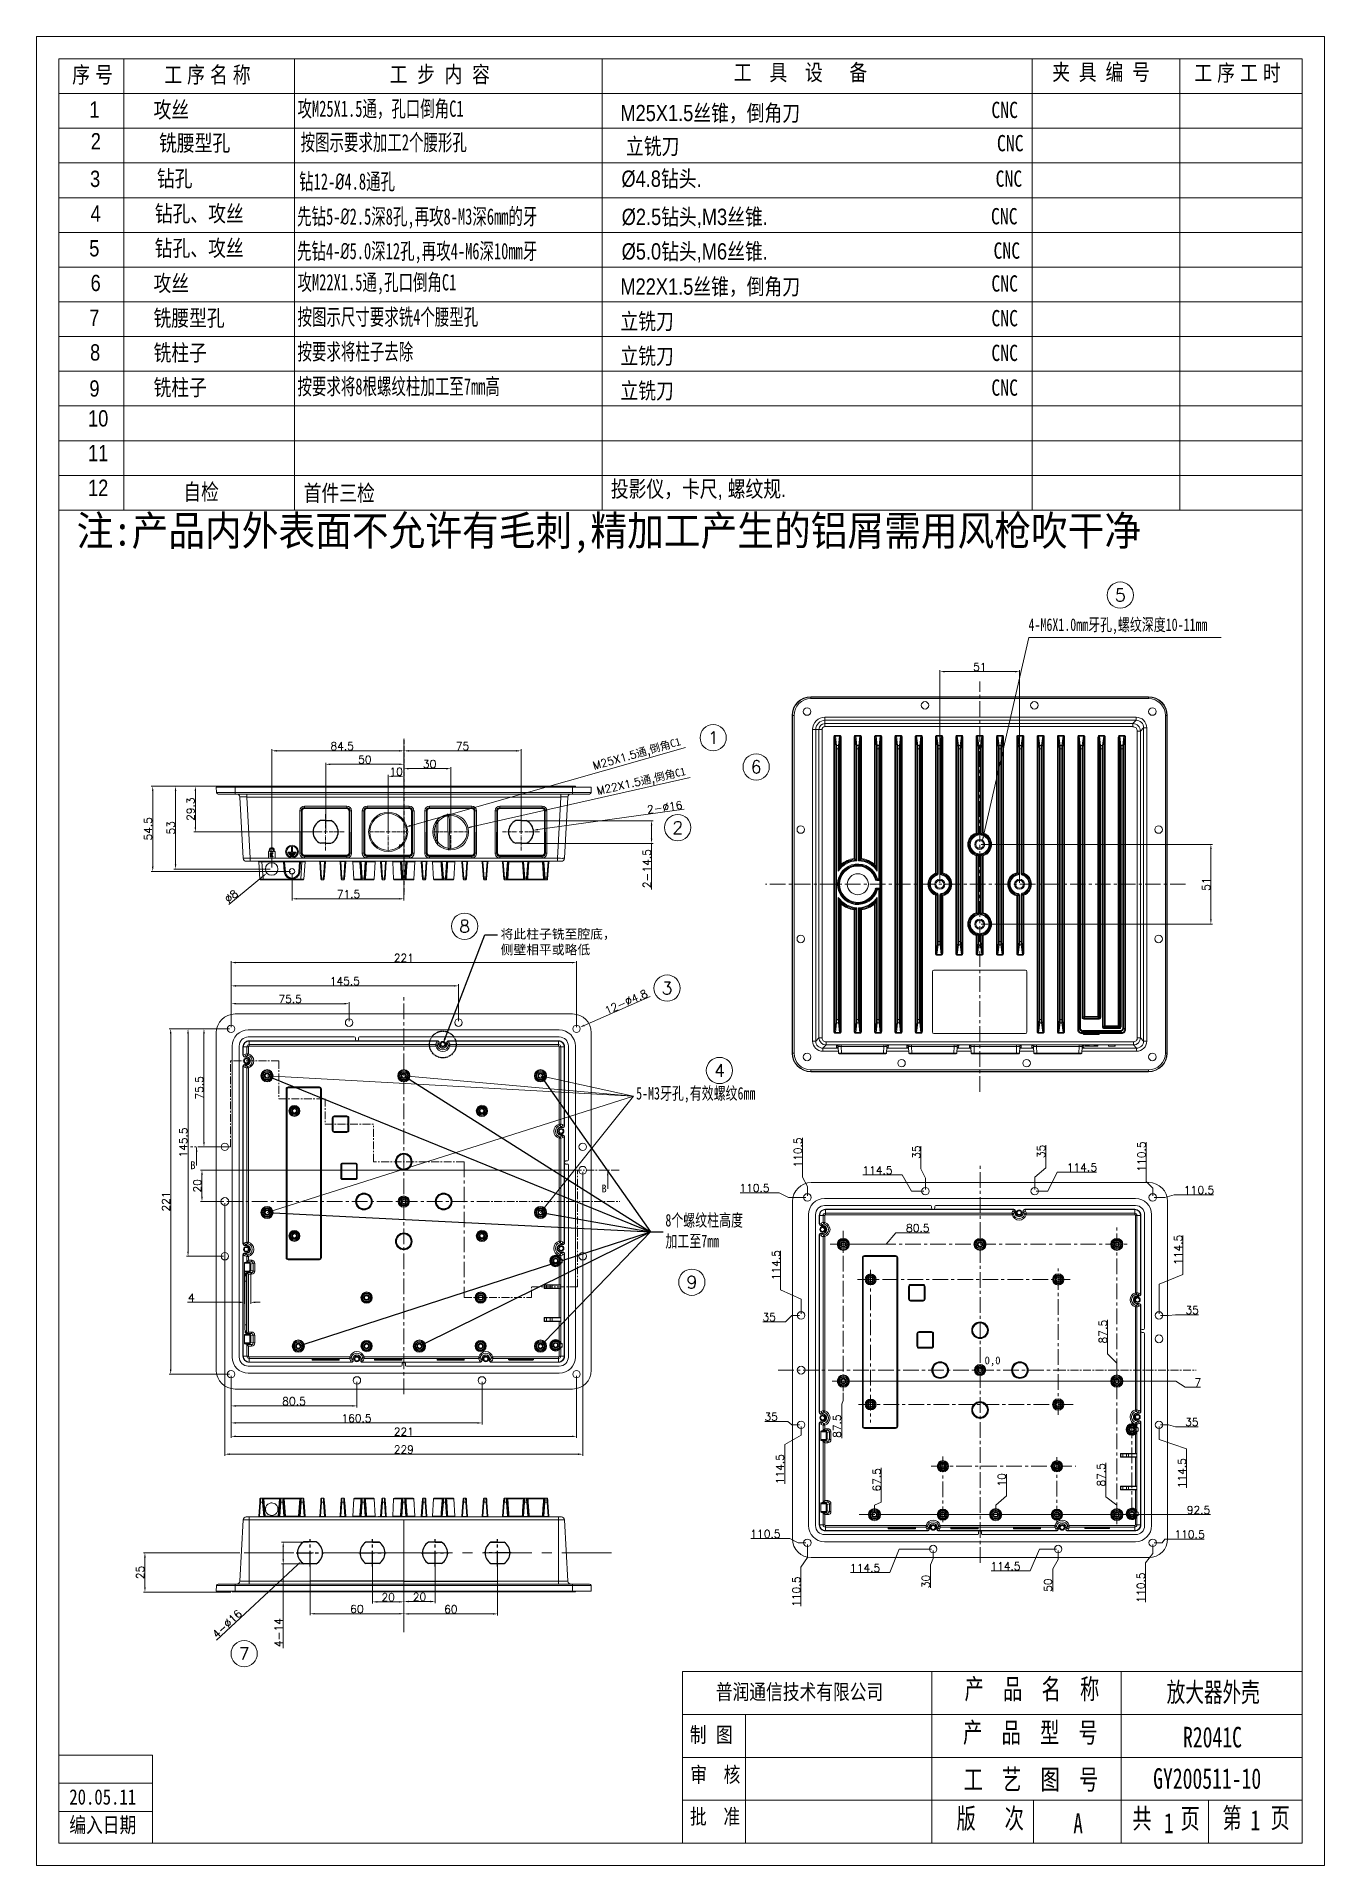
# Model space of a CAD drawing. Header units: millimetres. Extents: x 319 to 1143, y 285 to 1456.
import ezdxf
from ezdxf import colors
from ezdxf.entities.mleader import LeaderData, LeaderLine
from ezdxf.enums import TextEntityAlignment as Align
from ezdxf.math import Vec2, Vec3

# ---------------------------------------------------------------- set-up
doc = ezdxf.new("R2010")
doc.units = ezdxf.units.MM
for name, pattern in [('CENTER', [50.8, 31.75, -6.35, 6.35, -6.35]), ('CENTER2', [1.125, 0.75, -0.125, 0.125, -0.125]), ('CENTERX2', [4, 2.5, -0.5, 0.5, -0.5])]:
    doc.linetypes.add(name, pattern=pattern)
doc.layers.add('3中心线层', color=1, linetype='CENTER2')
for name, color, linetype, lineweight in [('dim', 82, 'Continuous', 9), ('from', 7, 'Continuous', 13), ('标柱线', 3, 'Continuous', 13), ('标注线', 47, 'Continuous', 18)]:
    doc.layers.add(name, color=color, linetype=linetype, lineweight=lineweight)
doc.styles.add('aa', font='', dxfattribs={"width": 0.7, "height": 3})
doc.styles.add('ROMANC', font='romanc.shx', dxfattribs={"bigfont": 'gbcbig.shx'})
doc.styles.add('SN', font='', dxfattribs={"width": 0.7})
doc.styles.get("Standard").update_dxf_attribs({"font": ''})
doc.styles.add('TXT', font='txt.shx', dxfattribs={"bigfont": 'gbcbig.shx'})
doc.styles.add('样式 1', font='arial.ttf', dxfattribs={"width": 0.8})
doc.styles.add('样式_1', font='txt_____.ttf', dxfattribs={"width": 0.7})
doc.styles.get('aa').set_extended_font_data('SimHei')
doc.styles.get('SN').set_extended_font_data('SimHei')
doc.styles.get('Standard').set_extended_font_data('SimSun')
doc.dimstyles.new('YanXiu', dxfattribs={"dimtxt": 2.5, "dimasz": 2.2, "dimexe": 0.66, "dimexo": 0, "dimgap": 0.66, "dimtad": 0, "dimdec": 1, "dimdsep": 46, "dimtxsty": 'ROMANC', "dimcen": 0, "dimclrd": 3, "dimclre": 3, "dimclrt": 42, "dimazin": 2, "dimtfac": 1, "dimtdec": 1, "dimtofl": 0, "dimtmove": 0, "dimatfit": 3, "dimfxl": 1, "dimlwd": 5, "dimlwe": 5, "dimarcsym": 0})

msp = doc.modelspace()

# ---------------------------------------------------------------- texts
at = {"color": 0, "lineweight": 0, "style": '样式 1', "width": 0.8}
for s, height, p in [('1', 10.43, (353.03, 1403.63)), ('2', 10.43, (353.96, 1383.37)), ('3', 10.43, (353.49, 1359.32)), ('4', 10.43, (353.83, 1337.15)), ('5', 10.43, (352.98, 1314.89)), ('6', 10.43, (353.83, 1292.72)), ('7', 10.43, (352.98, 1270.46)), ('8', 10.43, (353.49, 1248.25)), ('9', 10.43, (353.09, 1225.15)), ('10', 10.434, (352.2, 1206.03)), ('11', 10.434, (352.2, 1183.82)), ('12', 10.434, (352.2, 1161.6))]:
    msp.add_text(s, height=height, rotation=360, dxfattribs=at).set_placement(p)
at = {"color": 0, "lineweight": 0, "attachment_point": 1}
for s, insert, char_height, width, style in [('{\\fSimSun|b0|i0|c134|p2;夹 具 编 号}', (969.15, 1438.05), 10.4339, 134.7425, '样式 1'), (' 序 号', (338.85, 1436.35), 10.434, 36.4193, '样式 1'), ('工 序 名 称', (401, 1436.39), 10.434, 66.9766, '样式 1'), ('{\\fSimSun|b0|i0|c134|p2;工\\fￋￎￌﾣﾤ|b0|i0|c134|p54;  \\fSimSun|b0|i0|c134|p2;步\\fￋￎￌﾣﾤ|b0|i0|c134|p54;  \\fSimSun|b0|i0|c134|p2;内\\fￋￎￌﾣﾤ|b0|i0|c134|p54;  \\fSimSun|b0|i0|c134|p2;容}', (545.2, 1436.61), 10.43393, 134.7425, '样式 1'), ('{\\fSimSun|b0|i0|c134|p2;     工  具  设   备}', (737.09, 1437.88), 10.4339, 134.7425, '样式 1'), (' 工 序 工 时', (1056.84, 1437.57), 10.434, 134.7425, '样式 1'), ('\\A1;\\fSimHei|b1|i0|c134|p49;\\W0.65;攻M25X1.5通，孔口倒角C1', (486.25, 1414.65), 10.4339, 259.9894, '样式 1'), ('{\\fSimSun|b0|i0|c134|p34;攻丝}', (394.09, 1414), 10.4339, 113.1827, '样式 1'), ('\\A1;M25X1.5\\f宋体|b0|i0|c134|p2;丝锥，倒角刀', (692.85, 1411.88), 10.4339, 200.4089, '样式 1'), ('{\\fSimSun|b0|i0|c134|p54;CNC}', (930.23, 1413.87), 10.4339, 113.1827, '样式 1'), ('{\\fSimSun|b0|i0|c134|p2;铣腰型孔}', (397.65, 1392.73), 10.4339, 113.1827, '样式 1'), ('\\A1;\\fSimHei|b1|i0|c134|p49;\\W0.65;按图示要求加工2个腰形孔', (488.23, 1393.11), 10.4339, 259.9894, '样式 1'), ('{\\fSimSun|b0|i0|c134|p54;CNC}', (933.79, 1392.6), 10.4339, 113.1827, '样式 1'), ('\\A1;\\f宋体|b0|i0|c134|p2;立铣刀', (696.42, 1390.61), 10.4339, 200.4089, '样式 1'), ('{\\fSimSun|b0|i0|c134|p2;钻孔}', (396.23, 1369.95), 10.4339, 113.1827, '样式 1'), ('\\A1;{\\fSimHei|b1|i0|c134|p49;\\W0.65;钻12-\\fISOCPEUR|b1|i0|c134|p34;%%C\\fSimHei|b1|i0|c134|p49;4.8通孔}', (487.31, 1368.06), 10.4339, 259.9894, '样式 1'), ('\\A1;%%C4.8{\\fSimSun|b0|i0|c134|p34;钻头}.', (693.53, 1369.85), 10.4339, 200.4089, '样式 1'), ('{\\fSimSun|b0|i0|c134|p54;CNC}', (932.93, 1369.89), 10.4339, 113.1827, '样式 1'), ('{\\fSimSun|b0|i0|c134|p2;钻孔、攻丝}', (394.91, 1347.54), 10.4339, 113.1827, '样式 1'), ('\\A1;{\\fSimHei|b1|i0|c134|p49;\\W0.65;先钻5-\\fISOCPEUR|b1|i0|c134|p34;%%C\\fSimHei|b1|i0|c134|p49;2.5深8孔,再攻8-\\A0;\\C256;M3深6mm的牙}', (485.99, 1345.66), 10.43393, 259.9894, '样式 1'), ('\\A1;%%C2.5{\\fSimSun|b0|i0|c134|p2;钻头},M3{\\fSimSun|b0|i0|c134|p2;丝锥}.', (693.68, 1345.43), 10.4339, 200.4089, '样式 1'), ('{\\fSimSun|b0|i0|c134|p54;CNC}', (929.96, 1345.83), 10.4339, 113.1827, '样式 1'), ('{\\fSimSun|b0|i0|c134|p2;钻孔、攻丝}', (394.87, 1325.44), 10.4339, 113.1827, '样式 1'), ('\\A1;{\\fSimHei|b1|i0|c134|p49;\\W0.65;先钻4-\\fISOCPEUR|b1|i0|c134|p34;%%C\\fSimHei|b1|i0|c134|p49;5.0深12孔,再攻4-\\A0;\\C256;M6深10mm牙}', (485.95, 1323.55), 10.43393, 259.9894, '样式 1'), ('\\A1;%%C5.0{\\fSimSun|b0|i0|c134|p2;钻头},M6{\\fSimSun|b0|i0|c134|p2;丝锥}.', (693.64, 1323.32), 10.4339, 200.4089, '样式 1'), ('{\\fSimSun|b0|i0|c134|p54;CNC}', (931.59, 1323.84), 10.4339, 113.1827, '样式 1'), ('{\\fSimSun|b0|i0|c134|p34;攻丝}', (394.09, 1302.94), 10.4339, 113.1827, '样式 1'), ('\\A1;\\fSimHei|b1|i0|c134|p49;\\W0.65;攻M22X1.5通,孔口倒角C1', (486.25, 1303.58), 10.4339, 259.9894, '样式 1'), ('\\A1;M22X1.5\\f宋体|b0|i0|c134|p2;丝锥，倒角刀', (692.85, 1300.82), 10.4339, 200.4089, '样式 1'), ('{\\fSimSun|b0|i0|c134|p54;CNC}', (930.23, 1302.8), 10.4339, 113.1827, '样式 1'), ('{\\fSimSun|b0|i0|c134|p34;铣腰型孔}', (394.09, 1280.72), 10.4339, 113.1827, '样式 1'), ('\\A1;\\fSimHei|b1|i0|c134|p49;\\W0.65;按图示尺寸要求铣4个腰型孔', (486.25, 1281.37), 10.4339, 259.9894, '样式 1'), ('\\A1;\\f宋体|b0|i0|c134|p2;立铣刀', (692.85, 1278.6), 10.4339, 200.4089, '样式 1'), ('{\\fSimSun|b0|i0|c134|p54;CNC}', (930.23, 1280.59), 10.4339, 113.1827, '样式 1'), ('{\\fSimSun|b0|i0|c134|p34;铣柱子}', (394.09, 1258.51), 10.4339, 83.8225, '样式 1'), ('\\A1;\\fSimHei|b1|i0|c134|p49;\\W0.65;按要求将柱子去除', (486.25, 1259.16), 10.4339, 259.9894, '样式 1'), ('\\A1;\\f宋体|b0|i0|c134|p2;立铣刀', (692.85, 1256.39), 10.4339, 200.4089, '样式 1'), ('{\\fSimSun|b0|i0|c134|p54;CNC}', (930.23, 1258.38), 10.4339, 113.1827, '样式 1'), ('{\\fSimSun|b0|i0|c134|p34;铣柱子}', (394.09, 1236.3), 10.4339, 83.8225, '样式 1'), ('\\A1;\\fSimHei|b1|i0|c134|p49;\\W0.65;按要求将8根螺纹柱加工至7mm高', (486.25, 1236.94), 10.4339, 259.9894, '样式 1'), ('\\A1;\\f宋体|b0|i0|c134|p2;立铣刀', (692.86, 1234.18), 10.4339, 200.4089, '样式 1'), ('{\\fSimSun|b0|i0|c134|p54;CNC}', (930.23, 1236.16), 10.4339, 113.1827, '样式 1'), ('自检', (413.14, 1169.4), 10.434, 57.8993, '样式 1'), ('{\\fSimSun|b0|i0|c134|p2;投影仪，卡尺}, {\\fSimSun|b0|i0|c134|p2;螺纹规}.', (686.72, 1171.33), 10.4339, 203.0426, '样式 1'), ('首件三检', (490.18, 1168.66), 10.434, 134.7425, '样式 1'), ('{\\fSimSun|b0|i0|c134|p34;产  品  名  称}', (913.07, 404.63), 12.9172, 105.8438, 'aa'), ('制  图', (737.26, 373.77), 9.817, 33.2603, '样式 1'), ('{\\fSimSun|b0|i0|c134|p34;产  品  型  号 } ', (912.09, 376.74), 12.9172, 118.9086, 'aa'), ('{\\fSimSun|b0|i0|c134|p54;审  核}', (737.52, 348.27), 9.8171, 33.2603, '样式 1'), ('{\\fSimSun|b0|i0|c134|p34;工  艺  图  号}', (912.42, 346.67), 12.9172, 131.6037, 'aa'), ('{\\fSimSun|b0|i0|c134|p2;20.05.11}', (340.22, 333.97), 9.8171, 44.018, '样式 1'), ('{\\fSimSun|b0|i0|c134|p2;编入日期}', (340.22, 316.05), 9.8171, 44.018, '样式 1'), ('{\\fSimSun|b0|i0|c134|p54;批  准}', (737.37, 321.44), 9.8171, 59.6064, '样式 1'), ('{\\fSimSun|b0|i0|c134|p34;版   次}', (907.94, 321.8), 12.9172, 88.3178, 'aa'), ('{\\fSimSun|b0|i0|c134|p34;A}', (982.66, 318.59), 12.9172, 88.3178, 'aa'), ('{\\fSimSun|b0|i0|c134|p34;共   页}', (1020.48, 321.74), 12.9172, 88.3178, 'aa'), ('{\\fSimSun|b0|i0|c134|p34;1}', (1040.69, 318.77), 12.9172, 88.3178, 'aa'), ('{\\fSimSun|b0|i0|c134|p34;第   页}', (1078.11, 322.12), 12.9172, 88.3178, 'aa'), ('{\\fSimSun|b0|i0|c134|p34;1}', (1096.1, 320.65), 12.9172, 88.3178, 'aa')]:
    msp.add_mtext(s, dxfattribs=dict(at, insert=insert, char_height=char_height, width=width, style=style))
at = {"color": 0, "linetype": 'Continuous', "lineweight": 0, "char_height": 5, "attachment_point": 3, "rotation": 360, "line_spacing_factor": 0.9}
for insert in [(421.02, 735.79), (684.09, 720.89)]:
    msp.add_mtext('{\\fSimSun|b0|i0|c134|p2;B}', dxfattribs=dict(at, insert=insert))
at = {"color": 7, "lineweight": 30, "insert": (753.91, 401.2), "char_height": 9.8171, "width": 137.3652, "attachment_point": 1, "rotation": 0, "style": '样式 1'}
msp.add_mtext('{\\fSimSun|b0|i0|c134|p2;普润通信技术有限公司}', dxfattribs=at)
at = {"layer": 'dim', "color": 0, "lineweight": 0, "insert": (344.86, 1148.97), "char_height": 19.1363, "attachment_point": 1}
msp.add_mtext_dynamic_manual_height_columns('{\\fSimSun|b0|i0|c134|p34;\\W0.9;注:产品内外表面不允许有毛刺,精加工产生的铝屑需用风枪吹干净}', width=940.8762, gutter_width=30, heights=[0], dxfattribs=at)
at = {"layer": 'from', "color": 6, "lineweight": 0, "style": 'TXT'}
for s, p in [('5', (1012.71, 1098.15)), ('1', (752.24, 1006.91)), ('6', (779.73, 988.21)), ('2', (729.55, 949.38)), ('3', (722.72, 846.65)), ('4', (756.24, 793.93)), ('9', (738.58, 658.45))]:
    msp.add_text(s, height=8, rotation=360, dxfattribs=at).set_placement(p, align=Align.MIDDLE)
at = {"layer": 'from', "color": 6, "linetype": 'ByBlock', "style": 'TXT'}
for s, p in [('8', (593.15, 886.23)), ('7', (452.12, 420.76))]:
    msp.add_text(s, height=8, rotation=360, dxfattribs=at).set_placement(p, align=Align.MIDDLE)
at = {"layer": '标柱线', "color": 0, "lineweight": 0, "char_height": 8, "attachment_point": 1, "rotation": 360, "style": 'SN'}
for s, insert, width in [('4-M6X1.0mm牙孔,螺纹深度10-11mm', (954.05, 1083.26), 219.3438), ('{\\C256;5-M3牙孔,有效螺纹6mm}', (702.93, 783.36), 219.3438), ('{\\C256;8个螺纹柱高度加工至7mm}', (721.65, 702.13), 49.8543)]:
    msp.add_mtext(s, dxfattribs=dict(at, insert=insert, width=width))
at = {"layer": '标柱线', "color": 0, "lineweight": 0, "insert": (936.1, 610.94), "char_height": 5, "attachment_point": 3, "rotation": 360, "line_spacing_factor": 0.9}
msp.add_mtext('{\\fSimSun|b0|i0|c134|p2;0,0}', dxfattribs=at)
at = {"layer": '标注线', "color": 0, "lineweight": 0, "insert": (1072.2, 395.37), "char_height": 12.4817, "width": 124.8168, "attachment_point": 5, "rotation": 360, "style": '样式_1'}
msp.add_mtext('{\\fSimSun|b0|i0|c134|p2;放大器外壳}', dxfattribs=at)
at = {"layer": '标注线', "color": 0, "lineweight": 0, "char_height": 13.1959, "width": 131.9592, "attachment_point": 5, "style": '样式_1'}
for s, insert in [('{\\fSimSun|b0|i0|c134|p34;\\C7;R2041C}', (1071.72, 367.22)), ('{\\fSimSun|b0|i0|c134|p34;GY200511-10}', (1068.34, 340.74))]:
    msp.add_mtext(s, dxfattribs=dict(at, insert=insert))

# ---------------------------------------------------------------- blocks, each defined once
blk = doc.blocks.new('*D66')
at = {"layer": 'Defpoints', "color": 0, "transparency": 16777216}
for p in [(519.3, 836.7), (443.8, 820.6), (519.3, 824.6)]:
    blk.add_point(p, dxfattribs=at)
at = {"layer": '标柱线', "color": 3, "lineweight": 5, "transparency": 16777216}
for p, q in [((443.8, 821.6), (443.8, 837.7)), ((446.8, 836.7), (516.3, 836.7)), ((519.3, 825.6), (519.3, 837.7))]:
    blk.add_line(p, q, dxfattribs=at)
at = {"layer": '标柱线', "color": 3, "transparency": 16777216}
for points in [[(446.8, 837.2), (446.8, 836.2), (443.8, 836.7)], [(516.3, 836.2), (516.3, 837.2), (519.3, 836.7)]]:
    blk.add_solid(points, dxfattribs=at)
at = {"layer": '标柱线', "color": 42, "lineweight": 0, "transparency": 16777216, "insert": (481.5, 839.7), "char_height": 5, "attachment_point": 5, "rotation": 360, "style": 'ROMANC'}
blk.add_mtext('75.5', dxfattribs=at)
blk = doc.blocks.new('*D67')
at = {"layer": 'Defpoints', "color": 0, "transparency": 16777216}
for p in [(589.3, 848.1), (443.8, 820.6), (589.3, 824.6)]:
    blk.add_point(p, dxfattribs=at)
at = {"layer": '标柱线', "color": 3, "lineweight": 5, "transparency": 16777216}
for p, q in [((443.8, 821.6), (443.8, 849.1)), ((446.8, 848.1), (586.3, 848.1)), ((589.3, 825.6), (589.3, 849.1))]:
    blk.add_line(p, q, dxfattribs=at)
at = {"layer": '标柱线', "color": 3, "transparency": 16777216}
for points in [[(446.8, 848.6), (446.8, 847.6), (443.8, 848.1)], [(586.3, 847.6), (586.3, 848.6), (589.3, 848.1)]]:
    blk.add_solid(points, dxfattribs=at)
at = {"layer": '标柱线', "color": 42, "lineweight": 0, "transparency": 16777216, "insert": (516.5, 851.1), "char_height": 5, "attachment_point": 5, "rotation": 360, "style": 'ROMANC'}
blk.add_mtext('145.5', dxfattribs=at)
blk = doc.blocks.new('*D68')
at = {"layer": 'Defpoints', "color": 0, "transparency": 16777216}
for p in [(664.8, 863), (443.8, 821.6), (664.8, 820.6)]:
    blk.add_point(p, dxfattribs=at)
at = {"layer": '标柱线', "color": 3, "lineweight": 5, "transparency": 16777216}
for p, q in [((443.8, 822.6), (443.8, 864)), ((446.8, 863), (661.8, 863)), ((664.8, 821.6), (664.8, 864))]:
    blk.add_line(p, q, dxfattribs=at)
at = {"layer": '标柱线', "color": 3, "transparency": 16777216}
for points in [[(446.8, 863.5), (446.8, 862.5), (443.8, 863)], [(661.8, 862.5), (661.8, 863.5), (664.8, 863)]]:
    blk.add_solid(points, dxfattribs=at)
at = {"layer": '标柱线', "color": 42, "lineweight": 0, "transparency": 16777216, "insert": (554.3, 866), "char_height": 5, "attachment_point": 5, "rotation": 360, "style": 'ROMANC'}
blk.add_mtext('221', dxfattribs=at)
blk = doc.blocks.new('*D69')
at = {"layer": 'Defpoints', "color": 0, "transparency": 16777216}
for p in [(443.8, 599.6), (524.3, 595.6), (524.3, 579.3)]:
    blk.add_point(p, dxfattribs=at)
at = {"layer": '标柱线', "color": 3, "lineweight": 5, "transparency": 16777216}
for p, q in [((443.8, 598.6), (443.8, 578.3)), ((524.3, 594.6), (524.3, 578.3)), ((446.8, 579.3), (521.3, 579.3))]:
    blk.add_line(p, q, dxfattribs=at)
at = {"layer": '标柱线', "color": 3, "transparency": 16777216}
for points in [[(446.8, 579.8), (446.8, 578.8), (443.8, 579.3)], [(521.3, 578.8), (521.3, 579.8), (524.3, 579.3)]]:
    blk.add_solid(points, dxfattribs=at)
at = {"layer": '标柱线', "color": 42, "lineweight": 0, "transparency": 16777216, "insert": (484, 582.3), "char_height": 5, "attachment_point": 5, "rotation": 360, "style": 'ROMANC'}
blk.add_mtext('80.5', dxfattribs=at)
blk = doc.blocks.new('*D70')
at = {"layer": 'Defpoints', "color": 0, "transparency": 16777216}
for p in [(443.8, 599.6), (604.3, 595.6), (604.3, 568.4)]:
    blk.add_point(p, dxfattribs=at)
at = {"layer": '标柱线', "color": 3, "lineweight": 5, "transparency": 16777216}
for p, q in [((443.8, 598.6), (443.8, 567.4)), ((604.3, 594.6), (604.3, 567.4)), ((446.8, 568.4), (601.3, 568.4))]:
    blk.add_line(p, q, dxfattribs=at)
at = {"layer": '标柱线', "color": 3, "transparency": 16777216}
for points in [[(446.8, 568.9), (446.8, 567.9), (443.8, 568.4)], [(601.3, 567.9), (601.3, 568.9), (604.3, 568.4)]]:
    blk.add_solid(points, dxfattribs=at)
at = {"layer": '标柱线', "color": 42, "lineweight": 0, "transparency": 16777216, "insert": (524, 571.4), "char_height": 5, "attachment_point": 5, "rotation": 360, "style": 'ROMANC'}
blk.add_mtext('160.5', dxfattribs=at)
blk = doc.blocks.new('*D71')
at = {"layer": 'Defpoints', "color": 0, "transparency": 16777216}
for p in [(443.8, 599.6), (664.8, 599.6), (664.8, 559.8)]:
    blk.add_point(p, dxfattribs=at)
at = {"layer": '标柱线', "color": 3, "lineweight": 5, "transparency": 16777216}
for p, q in [((443.8, 598.6), (443.8, 558.8)), ((664.8, 598.6), (664.8, 558.8)), ((446.8, 559.8), (661.8, 559.8))]:
    blk.add_line(p, q, dxfattribs=at)
at = {"layer": '标柱线', "color": 3, "transparency": 16777216}
for points in [[(446.8, 560.3), (446.8, 559.3), (443.8, 559.8)], [(661.8, 559.3), (661.8, 560.3), (664.8, 559.8)]]:
    blk.add_solid(points, dxfattribs=at)
at = {"layer": '标柱线', "color": 42, "lineweight": 0, "transparency": 16777216, "insert": (554.3, 562.8), "char_height": 5, "attachment_point": 5, "rotation": 360, "style": 'ROMANC'}
blk.add_mtext('221', dxfattribs=at)
blk = doc.blocks.new('*D72')
at = {"layer": 'Defpoints', "color": 0, "transparency": 16777216}
for p in [(443.8, 820.6), (426.4, 745.1), (439.8, 745.1)]:
    blk.add_point(p, dxfattribs=at)
at = {"layer": '标柱线', "color": 3, "lineweight": 5, "transparency": 16777216}
for p, q in [((442.8, 820.6), (425.4, 820.6)), ((426.4, 817.6), (426.4, 748.1)), ((438.8, 745.1), (425.4, 745.1))]:
    blk.add_line(p, q, dxfattribs=at)
at = {"layer": '标柱线', "color": 3, "transparency": 16777216}
for points in [[(426.9, 817.6), (425.9, 817.6), (426.4, 820.6)], [(425.9, 748.1), (426.9, 748.1), (426.4, 745.1)]]:
    blk.add_solid(points, dxfattribs=at)
at = {"layer": '标柱线', "color": 42, "lineweight": 0, "transparency": 16777216, "insert": (423.4, 782.8), "char_height": 5, "attachment_point": 5, "rotation": 90, "style": 'ROMANC'}
blk.add_mtext('75.5', dxfattribs=at)
blk = doc.blocks.new('*D73')
at = {"layer": 'Defpoints', "color": 0, "transparency": 16777216}
for p in [(443.8, 820.6), (416.2, 675.1), (439.8, 675.1)]:
    blk.add_point(p, dxfattribs=at)
at = {"layer": '标柱线', "color": 3, "lineweight": 5, "transparency": 16777216}
for p, q in [((442.8, 820.6), (415.2, 820.6)), ((416.2, 817.6), (416.2, 678.1)), ((438.8, 675.1), (415.2, 675.1))]:
    blk.add_line(p, q, dxfattribs=at)
at = {"layer": '标柱线', "color": 3, "transparency": 16777216}
for points in [[(416.7, 817.6), (415.7, 817.6), (416.2, 820.6)], [(415.7, 678.1), (416.7, 678.1), (416.2, 675.1)]]:
    blk.add_solid(points, dxfattribs=at)
at = {"layer": '标柱线', "color": 42, "lineweight": 0, "transparency": 16777216, "insert": (413.2, 747.8), "char_height": 5, "attachment_point": 5, "rotation": 90, "style": 'ROMANC'}
blk.add_mtext('145.5', dxfattribs=at)
blk = doc.blocks.new('*D74')
at = {"layer": 'Defpoints', "color": 0, "transparency": 16777216}
for p in [(443.8, 820.6), (405.1, 599.6), (443.8, 599.6)]:
    blk.add_point(p, dxfattribs=at)
at = {"layer": '标柱线', "color": 3, "lineweight": 5, "transparency": 16777216}
for p, q in [((442.8, 820.6), (404.1, 820.6)), ((405.1, 817.6), (405.1, 602.6)), ((442.8, 599.6), (404.1, 599.6))]:
    blk.add_line(p, q, dxfattribs=at)
at = {"layer": '标柱线', "color": 3, "transparency": 16777216}
for points in [[(405.6, 817.6), (404.6, 817.6), (405.1, 820.6)], [(404.6, 602.6), (405.6, 602.6), (405.1, 599.6)]]:
    blk.add_solid(points, dxfattribs=at)
at = {"layer": '标柱线', "color": 42, "lineweight": 0, "transparency": 16777216, "insert": (402.1, 710.1), "char_height": 5, "attachment_point": 5, "rotation": 90, "style": 'ROMANC'}
blk.add_mtext('221', dxfattribs=at)
blk = doc.blocks.new('*D75')
at = {"layer": 'Defpoints', "color": 0, "transparency": 16777216}
for p in [(668.8, 730.1), (439.8, 710.1), (668.8, 548.4)]:
    blk.add_point(p, dxfattribs=at)
at = {"layer": '标柱线', "color": 3, "lineweight": 5, "transparency": 16777216}
for p, q in [((668.8, 729.1), (668.8, 547.4)), ((439.8, 709.1), (439.8, 547.4)), ((442.8, 548.4), (665.8, 548.4))]:
    blk.add_line(p, q, dxfattribs=at)
at = {"layer": '标柱线', "color": 3, "transparency": 16777216}
for points in [[(442.8, 548.9), (442.8, 547.9), (439.8, 548.4)], [(665.8, 547.9), (665.8, 548.9), (668.8, 548.4)]]:
    blk.add_solid(points, dxfattribs=at)
at = {"layer": '标柱线', "color": 42, "lineweight": 0, "transparency": 16777216, "insert": (554.3, 551.4), "char_height": 5, "attachment_point": 5, "rotation": 360, "style": 'ROMANC'}
blk.add_mtext('229', dxfattribs=at)
blk = doc.blocks.new('*D76')
at = {"layer": 'Defpoints', "color": 0, "transparency": 16777216}
for p in [(425.1, 730.1), (668.8, 730.1), (439.8, 710.1)]:
    blk.add_point(p, dxfattribs=at)
at = {"layer": '标柱线', "color": 3, "lineweight": 5, "transparency": 16777216}
for p, q in [((667.8, 730.1), (424.1, 730.1)), ((425.1, 713.1), (425.1, 727.1)), ((438.8, 710.1), (424.1, 710.1))]:
    blk.add_line(p, q, dxfattribs=at)
at = {"layer": '标柱线', "color": 3, "transparency": 16777216}
for points in [[(425.6, 727.1), (424.6, 727.1), (425.1, 730.1)], [(424.6, 713.1), (425.6, 713.1), (425.1, 710.1)]]:
    blk.add_solid(points, dxfattribs=at)
at = {"layer": '标柱线', "color": 42, "lineweight": 0, "transparency": 16777216, "insert": (422.1, 720.1), "char_height": 5, "attachment_point": 5, "rotation": 90, "style": 'ROMANC'}
blk.add_mtext('20', dxfattribs=at)
blk = doc.blocks.new('*D77')
at = {"layer": 'Defpoints', "color": 0, "transparency": 16777216}
for p in [(662.6, 819.6), (666.9, 821.6)]:
    blk.add_point(p, dxfattribs=at)
at = {"layer": '标柱线', "color": 3, "lineweight": 5, "transparency": 16777216}
blk.add_line((712, 841.3), (669.7, 822.8), dxfattribs=at)
at = {"layer": '标柱线', "color": 3, "transparency": 16777216}
blk.add_solid([(669.5, 823.2), (669.9, 822.3), (666.9, 821.6)], dxfattribs=at)
at = {"layer": '标柱线', "color": 42, "lineweight": 0, "transparency": 16777216, "insert": (696.5, 837.8), "char_height": 5, "attachment_point": 5, "rotation": 23.6145, "style": 'ROMANC'}
blk.add_mtext('12-∅4.8', dxfattribs=at)
blk = doc.blocks.new('*D78')
at = {"layer": 'Defpoints', "color": 0, "transparency": 16777216}
for p in [(452.3, 668.4), (456.3, 666.1), (456.3, 645.6)]:
    blk.add_point(p, dxfattribs=at)
at = {"layer": '标柱线', "color": 3, "lineweight": 5, "transparency": 16777216}
for p, q in [((452.3, 667.4), (452.3, 644.6)), ((456.3, 665.1), (456.3, 644.6)), ((449.3, 645.6), (415.9, 645.6)), ((459.3, 645.6), (462.3, 645.6))]:
    blk.add_line(p, q, dxfattribs=at)
at = {"layer": '标柱线', "color": 3, "transparency": 16777216}
for points in [[(449.3, 645.1), (449.3, 646.1), (452.3, 645.6)], [(459.3, 646.1), (459.3, 645.1), (456.3, 645.6)]]:
    blk.add_solid(points, dxfattribs=at)
at = {"layer": '标柱线', "color": 42, "lineweight": 0, "transparency": 16777216, "insert": (418.3, 648.6), "char_height": 5, "attachment_point": 5, "rotation": 360, "style": 'ROMANC'}
blk.add_mtext('4', dxfattribs=at)
blk = doc.blocks.new('*D79')
at = {"layer": 'Defpoints', "color": 0, "transparency": 16777216}
for p in [(472.8, 925.4), (466.7, 920.3)]:
    blk.add_point(p, dxfattribs=at)
at = {"layer": '标柱线', "color": 3, "lineweight": 5, "transparency": 16777216}
blk.add_line((442.3, 900.2), (464.4, 918.4), dxfattribs=at)
at = {"layer": '标柱线', "color": 3, "transparency": 16777216}
blk.add_solid([(464.7, 918), (464, 918.8), (466.7, 920.3)], dxfattribs=at)
at = {"layer": '标柱线', "color": 42, "lineweight": 0, "transparency": 16777216, "insert": (443.9, 905.4), "char_height": 5, "attachment_point": 5, "rotation": 39.5436, "style": 'ROMANC'}
blk.add_mtext('∅8', dxfattribs=at)
blk = doc.blocks.new('*U15')
at = {"layer": '标柱线', "color": 0, "linetype": 'CENTER2', "lineweight": 0, "ltscale": 3, "transparency": 16777216}
for p, q in [((0, 2.35), (0, 11.87)), ((-11.87, 0), (-2.35, 0)), ((2.35, 0), (11.87, 0)), ((0, -11.87), (0, -2.35))]:
    blk.add_line(p, q, dxfattribs=at)
at = {"layer": '标柱线', "color": 0, "linetype": 'Continuous', "lineweight": 0, "ltscale": 3, "transparency": 16777216}
for p, q in [((-1.175, 0), (1.175, 0)), ((0, -1.175), (0, 1.175))]:
    blk.add_line(p, q, dxfattribs=at)
blk = doc.blocks.new('*U16')
at = {"layer": '标柱线', "color": 0, "linetype": 'CENTER2', "lineweight": 0, "ltscale": 3, "transparency": 16777216}
for p, q in [((0, 2.35), (0, 11.87)), ((-11.87, 0), (-2.35, 0)), ((2.35, 0), (11.87, 0)), ((0, -11.87), (0, -2.35))]:
    blk.add_line(p, q, dxfattribs=at)
at = {"layer": '标柱线', "color": 0, "linetype": 'Continuous', "lineweight": 0, "ltscale": 3, "transparency": 16777216}
for p, q in [((-1.175, 0), (1.175, 0)), ((0, -1.175), (0, 1.175))]:
    blk.add_line(p, q, dxfattribs=at)
blk = doc.blocks.new('*U17')
at = {"layer": '标柱线', "color": 0, "linetype": 'CENTER2', "lineweight": 0, "ltscale": 3, "transparency": 16777216}
for p, q in [((-10.62, 0), (-2.1, 0)), ((0, 2.1), (0, 10.62)), ((2.1, 0), (10.62, 0)), ((0, -10.62), (0, -2.1))]:
    blk.add_line(p, q, dxfattribs=at)
at = {"layer": '标柱线', "color": 0, "linetype": 'Continuous', "lineweight": 0, "ltscale": 3, "transparency": 16777216}
for p, q in [((-1.05, 0), (1.05, 0)), ((0, -1.05), (0, 1.05))]:
    blk.add_line(p, q, dxfattribs=at)
blk = doc.blocks.new('*U18')
at = {"layer": '标柱线', "color": 0, "linetype": 'CENTER2', "lineweight": 0, "ltscale": 3, "transparency": 16777216}
for p, q in [((0, 2.35), (0, 11.87)), ((-11.87, 0), (-2.35, 0)), ((2.35, 0), (11.87, 0)), ((0, -11.87), (0, -2.35))]:
    blk.add_line(p, q, dxfattribs=at)
at = {"layer": '标柱线', "color": 0, "linetype": 'Continuous', "lineweight": 0, "ltscale": 3, "transparency": 16777216}
for p, q in [((-1.175, 0), (1.175, 0)), ((0, -1.175), (0, 1.175))]:
    blk.add_line(p, q, dxfattribs=at)
blk = doc.blocks.new('*D80')
at = {"layer": 'Defpoints', "color": 0, "transparency": 16777216}
for p in [(594.7, 949.1), (571.7, 943.9)]:
    blk.add_point(p, dxfattribs=at)
at = {"layer": '标柱线', "color": 3, "lineweight": 5, "transparency": 16777216}
blk.add_line((737.5, 981.5), (597.6, 949.8), dxfattribs=at)
at = {"layer": '标柱线', "color": 3, "transparency": 16777216}
blk.add_solid([(597.5, 950.3), (597.7, 949.3), (594.7, 949.1)], dxfattribs=at)
at = {"layer": '标柱线', "color": 42, "lineweight": 0, "transparency": 16777216, "insert": (706.3, 978.4), "char_height": 5, "attachment_point": 5, "rotation": 12.7586, "style": 'ROMANC'}
blk.add_mtext('M22X1.5{\\fsimsun|b0|i0|c134|p34;通}{,}{\\fsimsun|b0|i0|c134|p34;倒角C1}', dxfattribs=at)
blk = doc.blocks.new('*D19')
at = {"layer": 'Defpoints', "color": 0, "transparency": 16777216}
for p in [(948.3, 1049.2), (897.3, 913.1), (948.3, 913.1)]:
    blk.add_point(p, dxfattribs=at)
at = {"layer": '标柱线', "color": 3, "lineweight": 5, "transparency": 16777216}
for p, q in [((897.3, 914.1), (897.3, 1050.2)), ((900.3, 1049.2), (945.3, 1049.2)), ((948.3, 914.1), (948.3, 1050.2))]:
    blk.add_line(p, q, dxfattribs=at)
at = {"layer": '标柱线', "color": 3, "transparency": 16777216}
for points in [[(900.3, 1049.7), (900.3, 1048.7), (897.3, 1049.2)], [(945.3, 1048.7), (945.3, 1049.7), (948.3, 1049.2)]]:
    blk.add_solid(points, dxfattribs=at)
at = {"layer": '标柱线', "color": 42, "lineweight": 0, "transparency": 16777216, "insert": (922.8, 1052.2), "char_height": 5, "attachment_point": 5, "rotation": 360, "style": 'ROMANC'}
blk.add_mtext('51', dxfattribs=at)
blk = doc.blocks.new('*D20')
at = {"layer": 'Defpoints', "color": 0, "transparency": 16777216}
for p in [(922.8, 938.6), (922.8, 887.6), (1070.7, 887.6)]:
    blk.add_point(p, dxfattribs=at)
at = {"layer": '标柱线', "color": 3, "lineweight": 5, "transparency": 16777216}
for p, q in [((923.8, 938.6), (1071.7, 938.6)), ((1070.7, 935.6), (1070.7, 890.6)), ((923.8, 887.6), (1071.7, 887.6))]:
    blk.add_line(p, q, dxfattribs=at)
at = {"layer": '标柱线', "color": 3, "transparency": 16777216}
for points in [[(1071.2, 935.6), (1070.2, 935.6), (1070.7, 938.6)], [(1070.2, 890.6), (1071.2, 890.6), (1070.7, 887.6)]]:
    blk.add_solid(points, dxfattribs=at)
at = {"layer": '标柱线', "color": 42, "lineweight": 0, "transparency": 16777216, "insert": (1067.7, 913.1), "char_height": 5, "attachment_point": 5, "rotation": 90, "style": 'ROMANC'}
blk.add_mtext('51', dxfattribs=at)
blk = doc.blocks.new('*D21')
at = {"layer": 'Defpoints', "color": 0, "transparency": 16777216}
for p in [(584.3, 987.1), (554.3, 975.8), (584.3, 946.6)]:
    blk.add_point(p, dxfattribs=at)
at = {"layer": '标柱线', "color": 3, "lineweight": 5, "transparency": 16777216}
for p, q in [((554.3, 976.8), (554.3, 988.1)), ((557.3, 987.1), (581.3, 987.1)), ((584.3, 947.6), (584.3, 988.1))]:
    blk.add_line(p, q, dxfattribs=at)
at = {"layer": '标柱线', "color": 3, "transparency": 16777216}
for points in [[(557.3, 987.6), (557.3, 986.6), (554.3, 987.1)], [(581.3, 986.6), (581.3, 987.6), (584.3, 987.1)]]:
    blk.add_solid(points, dxfattribs=at)
at = {"layer": '标柱线', "color": 42, "lineweight": 0, "transparency": 16777216, "insert": (570.8, 990.1), "char_height": 5, "attachment_point": 5, "rotation": 0, "style": 'ROMANC'}
blk.add_mtext('30', dxfattribs=at)
blk = doc.blocks.new('*D22')
at = {"layer": 'Defpoints', "color": 0, "transparency": 16777216}
for p in [(629.3, 998.5), (554.3, 975.8), (629.3, 946.6)]:
    blk.add_point(p, dxfattribs=at)
at = {"layer": '标柱线', "color": 3, "lineweight": 5, "transparency": 16777216}
for p, q in [((554.3, 976.8), (554.3, 999.5)), ((557.3, 998.5), (626.3, 998.5)), ((629.3, 947.6), (629.3, 999.5))]:
    blk.add_line(p, q, dxfattribs=at)
at = {"layer": '标柱线', "color": 3, "transparency": 16777216}
for points in [[(557.3, 999), (557.3, 998), (554.3, 998.5)], [(626.3, 998), (626.3, 999), (629.3, 998.5)]]:
    blk.add_solid(points, dxfattribs=at)
at = {"layer": '标柱线', "color": 42, "lineweight": 0, "transparency": 16777216, "insert": (591.8, 1001.5), "char_height": 5, "attachment_point": 5, "rotation": 0, "style": 'ROMANC'}
blk.add_mtext('75', dxfattribs=at)
blk = doc.blocks.new('*D23')
at = {"layer": 'Defpoints', "color": 0, "transparency": 16777216}
for p in [(544.3, 982.2), (554.3, 975.8), (544.3, 946.6)]:
    blk.add_point(p, dxfattribs=at)
at = {"layer": '标柱线', "color": 3, "lineweight": 5, "transparency": 16777216}
for p, q in [((544.3, 947.6), (544.3, 983.2)), ((554.3, 976.8), (554.3, 983.2)), ((551.3, 982.2), (547.3, 982.2))]:
    blk.add_line(p, q, dxfattribs=at)
at = {"layer": '标柱线', "color": 3, "transparency": 16777216}
for points in [[(547.3, 982.7), (547.3, 981.7), (544.3, 982.2)], [(551.3, 981.7), (551.3, 982.7), (554.3, 982.2)]]:
    blk.add_solid(points, dxfattribs=at)
at = {"layer": '标柱线', "color": 42, "lineweight": 0, "transparency": 16777216, "insert": (549.3, 985.2), "char_height": 5, "attachment_point": 5, "rotation": 0, "style": 'ROMANC'}
blk.add_mtext('10', dxfattribs=at)
blk = doc.blocks.new('*D24')
at = {"layer": 'Defpoints', "color": 0, "transparency": 16777216}
for p in [(504.3, 989.9), (554.3, 975.8), (504.3, 946.6)]:
    blk.add_point(p, dxfattribs=at)
at = {"layer": '标柱线', "color": 3, "lineweight": 5, "transparency": 16777216}
for p, q in [((504.3, 947.6), (504.3, 990.9)), ((551.3, 989.9), (507.3, 989.9)), ((554.3, 976.8), (554.3, 990.9))]:
    blk.add_line(p, q, dxfattribs=at)
at = {"layer": '标柱线', "color": 3, "transparency": 16777216}
for points in [[(507.3, 990.4), (507.3, 989.4), (504.3, 989.9)], [(551.3, 989.4), (551.3, 990.4), (554.3, 989.9)]]:
    blk.add_solid(points, dxfattribs=at)
at = {"layer": '标柱线', "color": 42, "lineweight": 0, "transparency": 16777216, "insert": (529.3, 992.9), "char_height": 5, "attachment_point": 5, "rotation": 0, "style": 'ROMANC'}
blk.add_mtext('50', dxfattribs=at)
blk = doc.blocks.new('*D25')
at = {"layer": 'Defpoints', "color": 0, "transparency": 16777216}
for p in [(469.8, 998.5), (554.3, 975.8), (469.8, 922.8)]:
    blk.add_point(p, dxfattribs=at)
at = {"layer": '标柱线', "color": 3, "lineweight": 5, "transparency": 16777216}
for p, q in [((469.8, 923.8), (469.8, 999.5)), ((551.3, 998.5), (472.8, 998.5)), ((554.3, 976.8), (554.3, 999.5))]:
    blk.add_line(p, q, dxfattribs=at)
at = {"layer": '标柱线', "color": 3, "transparency": 16777216}
for points in [[(472.8, 999), (472.8, 998), (469.8, 998.5)], [(551.3, 998), (551.3, 999), (554.3, 998.5)]]:
    blk.add_solid(points, dxfattribs=at)
at = {"layer": '标柱线', "color": 42, "lineweight": 0, "transparency": 16777216, "insert": (514.8, 1001.5), "char_height": 5, "attachment_point": 5, "rotation": 0, "style": 'ROMANC'}
blk.add_mtext('84.5', dxfattribs=at)
blk = doc.blocks.new('*D26')
at = {"layer": 'Defpoints', "color": 0, "transparency": 16777216}
for p in [(482.8, 921.3), (554.3, 911.7), (554.3, 903.8)]:
    blk.add_point(p, dxfattribs=at)
at = {"layer": '标柱线', "color": 3, "lineweight": 5, "transparency": 16777216}
for p, q in [((482.8, 920.3), (482.8, 902.8)), ((485.8, 903.8), (551.3, 903.8)), ((554.3, 910.7), (554.3, 902.8))]:
    blk.add_line(p, q, dxfattribs=at)
at = {"layer": '标柱线', "color": 3, "transparency": 16777216}
for points in [[(485.8, 904.3), (485.8, 903.3), (482.8, 903.8)], [(551.3, 903.3), (551.3, 904.3), (554.3, 903.8)]]:
    blk.add_solid(points, dxfattribs=at)
at = {"layer": '标柱线', "color": 42, "lineweight": 0, "transparency": 16777216, "insert": (518.9, 906.8), "char_height": 5, "attachment_point": 5, "rotation": 0, "style": 'ROMANC'}
blk.add_mtext('71.5', dxfattribs=at)
blk = doc.blocks.new('*D27')
at = {"layer": 'Defpoints', "color": 0, "transparency": 16777216}
for p in [(464.8, 975.8), (408.2, 922.8), (469.8, 922.8)]:
    blk.add_point(p, dxfattribs=at)
at = {"layer": '标柱线', "color": 3, "lineweight": 5, "transparency": 16777216}
for p, q in [((463.8, 975.8), (407.2, 975.8)), ((408.2, 972.8), (408.2, 925.8)), ((468.8, 922.8), (407.2, 922.8))]:
    blk.add_line(p, q, dxfattribs=at)
at = {"layer": '标柱线', "color": 3, "transparency": 16777216}
for points in [[(408.7, 972.8), (407.7, 972.8), (408.2, 975.8)], [(407.7, 925.8), (408.7, 925.8), (408.2, 922.8)]]:
    blk.add_solid(points, dxfattribs=at)
at = {"layer": '标柱线', "color": 42, "lineweight": 0, "transparency": 16777216, "insert": (405.2, 949.3), "char_height": 5, "attachment_point": 5, "rotation": 90, "style": 'ROMANC'}
blk.add_mtext('53', dxfattribs=at)
blk = doc.blocks.new('*D28')
at = {"layer": 'Defpoints', "color": 0, "transparency": 16777216}
for p in [(464.8, 975.8), (393.6, 921.3), (482.8, 921.3)]:
    blk.add_point(p, dxfattribs=at)
at = {"layer": '标柱线', "color": 3, "lineweight": 5, "transparency": 16777216}
for p, q in [((463.8, 975.8), (392.6, 975.8)), ((393.6, 972.8), (393.6, 924.3)), ((481.8, 921.3), (392.6, 921.3))]:
    blk.add_line(p, q, dxfattribs=at)
at = {"layer": '标柱线', "color": 3, "transparency": 16777216}
for points in [[(394.1, 972.8), (393.1, 972.8), (393.6, 975.8)], [(393.1, 924.3), (394.1, 924.3), (393.6, 921.3)]]:
    blk.add_solid(points, dxfattribs=at)
at = {"layer": '标柱线', "color": 42, "lineweight": 0, "transparency": 16777216, "insert": (390.6, 948.6), "char_height": 5, "attachment_point": 5, "rotation": 90, "style": 'ROMANC'}
blk.add_mtext('54.5', dxfattribs=at)
blk = doc.blocks.new('*D29')
at = {"layer": 'Defpoints', "color": 0, "transparency": 16777216}
for p in [(835.5, 682.7), (875, 690.1), (923, 602.2)]:
    blk.add_point(p, dxfattribs=at)
at = {"layer": '标柱线', "color": 3, "lineweight": 5, "transparency": 16777216}
for p, q in [((836.5, 682.7), (863, 682.7)), ((863, 682.7), (869, 690.1)), ((869, 690.1), (890.7, 690.1))]:
    blk.add_line(p, q, dxfattribs=at)
at = {"layer": '标柱线', "color": 42, "lineweight": 0, "transparency": 16777216, "insert": (883.1, 693.1), "char_height": 5, "attachment_point": 5, "rotation": 0, "style": 'ROMANC'}
blk.add_mtext('80.5', dxfattribs=at)
blk = doc.blocks.new('*D30')
at = {"layer": 'Defpoints', "color": 0, "transparency": 16777216}
for p in [(923, 602.2), (835.5, 595.2), (1060.2, 591.3)]:
    blk.add_point(p, dxfattribs=at)
at = {"layer": '标柱线', "color": 3, "lineweight": 5, "transparency": 16777216}
for p, q in [((836.5, 595.2), (1048.2, 595.2)), ((1048.2, 595.2), (1054.2, 591.3)), ((1054.2, 591.3), (1064, 591.3))]:
    blk.add_line(p, q, dxfattribs=at)
at = {"layer": '标柱线', "color": 42, "lineweight": 0, "transparency": 16777216, "insert": (1062.4, 594.3), "char_height": 5, "attachment_point": 5, "rotation": 0, "style": 'ROMANC'}
blk.add_mtext('7', dxfattribs=at)
blk = doc.blocks.new('*D31')
at = {"layer": 'Defpoints', "color": 0, "transparency": 16777216}
for p in [(923, 602.2), (835.5, 588.7), (834.5, 574.5)]:
    blk.add_point(p, dxfattribs=at)
at = {"layer": '标柱线', "color": 3, "lineweight": 5, "transparency": 16777216}
for p, q in [((835.5, 587.7), (835.5, 582.7)), ((835.5, 582.7), (834.5, 580.5)), ((834.5, 580.5), (834.5, 558.7))]:
    blk.add_line(p, q, dxfattribs=at)
at = {"layer": '标柱线', "color": 42, "lineweight": 0, "transparency": 16777216, "insert": (831.5, 566.4), "char_height": 5, "attachment_point": 5, "rotation": 90, "style": 'ROMANC'}
blk.add_mtext('87.5', dxfattribs=at)
blk = doc.blocks.new('*D32')
at = {"layer": 'Defpoints', "color": 0, "transparency": 16777216}
for p in [(1004.6, 618.7), (923, 602.2), (1010.5, 595.2)]:
    blk.add_point(p, dxfattribs=at)
at = {"layer": '标柱线', "color": 3, "lineweight": 5, "transparency": 16777216}
for p, q in [((1004.6, 612.7), (1004.6, 634.4)), ((1010.5, 606.7), (1004.6, 612.7)), ((1010.5, 596.2), (1010.5, 606.7))]:
    blk.add_line(p, q, dxfattribs=at)
at = {"layer": '标柱线', "color": 42, "lineweight": 0, "transparency": 16777216, "insert": (1001.6, 626.8), "char_height": 5, "attachment_point": 5, "rotation": 90, "style": 'ROMANC'}
blk.add_mtext('87.5', dxfattribs=at)
blk = doc.blocks.new('*D33')
at = {"layer": 'Defpoints', "color": 0, "transparency": 16777216}
for p in [(923, 602.2), (1033.5, 491.7), (1047.3, 494.1)]:
    blk.add_point(p, dxfattribs=at)
at = {"layer": '标柱线', "color": 3, "lineweight": 5, "transparency": 16777216}
for p, q in [((1034.5, 491.7), (1039.5, 491.7)), ((1039.5, 491.7), (1041.3, 494.1)), ((1041.3, 494.1), (1066.4, 494.1))]:
    blk.add_line(p, q, dxfattribs=at)
at = {"layer": '标柱线', "color": 42, "lineweight": 0, "transparency": 16777216, "insert": (1057.1, 497.1), "char_height": 5, "attachment_point": 5, "rotation": 0, "style": 'ROMANC'}
blk.add_mtext('110.5', dxfattribs=at)
blk = doc.blocks.new('*D34')
at = {"layer": 'Defpoints', "color": 0, "transparency": 16777216}
for p in [(923, 602.2), (1037.5, 567.2), (1054, 566)]:
    blk.add_point(p, dxfattribs=at)
at = {"layer": '标柱线', "color": 3, "lineweight": 5, "transparency": 16777216}
for p, q in [((1038.5, 567.2), (1043.5, 567.2)), ((1043.5, 567.2), (1048, 566)), ((1048, 566), (1062.6, 566))]:
    blk.add_line(p, q, dxfattribs=at)
at = {"layer": '标柱线', "color": 42, "lineweight": 0, "transparency": 16777216, "insert": (1058.5, 569), "char_height": 5, "attachment_point": 5, "rotation": 0, "style": 'ROMANC'}
blk.add_mtext('35', dxfattribs=at)
blk = doc.blocks.new('*D35')
at = {"layer": 'Defpoints', "color": 0, "transparency": 16777216}
for p in [(1037.5, 637.2), (1054.1, 637.6), (923, 602.2)]:
    blk.add_point(p, dxfattribs=at)
at = {"layer": '标柱线', "color": 3, "lineweight": 5, "transparency": 16777216}
for p, q in [((1038.5, 637.2), (1043.5, 637.2)), ((1043.5, 637.2), (1048.1, 637.6)), ((1048.1, 637.6), (1062.7, 637.6))]:
    blk.add_line(p, q, dxfattribs=at)
at = {"layer": '标柱线', "color": 42, "lineweight": 0, "transparency": 16777216, "insert": (1058.7, 640.6), "char_height": 5, "attachment_point": 5, "rotation": 0, "style": 'ROMANC'}
blk.add_mtext('35', dxfattribs=at)
blk = doc.blocks.new('*D36')
at = {"layer": 'Defpoints', "color": 0, "transparency": 16777216}
for p in [(1053.3, 714.4), (1033.5, 712.7), (923, 602.2)]:
    blk.add_point(p, dxfattribs=at)
at = {"layer": '标柱线', "color": 3, "lineweight": 5, "transparency": 16777216}
for p, q in [((1041.3, 712.7), (1047.3, 714.4)), ((1047.3, 714.4), (1072.4, 714.4)), ((1034.5, 712.7), (1041.3, 712.7))]:
    blk.add_line(p, q, dxfattribs=at)
at = {"layer": '标柱线', "color": 42, "lineweight": 0, "transparency": 16777216, "insert": (1063.1, 717.4), "char_height": 5, "attachment_point": 5, "rotation": 0, "style": 'ROMANC'}
blk.add_mtext('110.5', dxfattribs=at)
blk = doc.blocks.new('*D37')
at = {"layer": 'Defpoints', "color": 0, "transparency": 16777216}
for p in [(978.4, 728.9), (958, 716.7), (923, 602.2)]:
    blk.add_point(p, dxfattribs=at)
at = {"layer": '标柱线', "color": 3, "lineweight": 5, "transparency": 16777216}
for p, q in [((966.4, 716.7), (972.4, 728.9)), ((972.4, 728.9), (997.5, 728.9)), ((959, 716.7), (966.4, 716.7))]:
    blk.add_line(p, q, dxfattribs=at)
at = {"layer": '标柱线', "color": 42, "lineweight": 0, "transparency": 16777216, "insert": (988.2, 731.9), "char_height": 5, "attachment_point": 5, "rotation": 0, "style": 'ROMANC'}
blk.add_mtext('114.5', dxfattribs=at)
blk = doc.blocks.new('*D38')
at = {"layer": 'Defpoints', "color": 0, "transparency": 16777216}
for p in [(788.5, 715.7), (812.5, 712.7), (923, 602.2)]:
    blk.add_point(p, dxfattribs=at)
at = {"layer": '标柱线', "color": 3, "lineweight": 5, "transparency": 16777216}
for p, q in [((794.5, 715.7), (769.4, 715.7)), ((800.5, 712.7), (794.5, 715.7)), ((811.5, 712.7), (800.5, 712.7))]:
    blk.add_line(p, q, dxfattribs=at)
at = {"layer": '标柱线', "color": 42, "lineweight": 0, "transparency": 16777216, "insert": (778.7, 718.7), "char_height": 5, "attachment_point": 5, "rotation": 0, "style": 'ROMANC'}
blk.add_mtext('110.5', dxfattribs=at)
blk = doc.blocks.new('*D39')
at = {"layer": 'Defpoints', "color": 0, "transparency": 16777216}
for p in [(867.1, 727.1), (888, 716.7), (923, 602.2)]:
    blk.add_point(p, dxfattribs=at)
at = {"layer": '标柱线', "color": 3, "lineweight": 5, "transparency": 16777216}
for p, q in [((873.1, 727.1), (848, 727.1)), ((879.1, 716.7), (873.1, 727.1)), ((887, 716.7), (879.1, 716.7))]:
    blk.add_line(p, q, dxfattribs=at)
at = {"layer": '标柱线', "color": 42, "lineweight": 0, "transparency": 16777216, "insert": (857.3, 730.1), "char_height": 5, "attachment_point": 5, "rotation": 0, "style": 'ROMANC'}
blk.add_mtext('114.5', dxfattribs=at)
blk = doc.blocks.new('*D40')
at = {"layer": 'Defpoints', "color": 0, "transparency": 16777216}
for p in [(792.6, 633.1), (808.5, 637.2), (923, 602.2)]:
    blk.add_point(p, dxfattribs=at)
at = {"layer": '标柱线', "color": 3, "lineweight": 5, "transparency": 16777216}
for p, q in [((798.6, 633.1), (784, 633.1)), ((802.5, 637.2), (798.6, 633.1)), ((807.5, 637.2), (802.5, 637.2))]:
    blk.add_line(p, q, dxfattribs=at)
at = {"layer": '标柱线', "color": 42, "lineweight": 0, "transparency": 16777216, "insert": (788.1, 636.1), "char_height": 5, "attachment_point": 5, "rotation": 0, "style": 'ROMANC'}
blk.add_mtext('35', dxfattribs=at)
blk = doc.blocks.new('*D41')
at = {"layer": 'Defpoints', "color": 0, "transparency": 16777216}
for p in [(923, 602.2), (793.9, 569.4), (808.5, 567.2)]:
    blk.add_point(p, dxfattribs=at)
at = {"layer": '标柱线', "color": 3, "lineweight": 5, "transparency": 16777216}
for p, q in [((799.9, 569.4), (785.3, 569.4)), ((802.5, 567.2), (799.9, 569.4)), ((807.5, 567.2), (802.5, 567.2))]:
    blk.add_line(p, q, dxfattribs=at)
at = {"layer": '标柱线', "color": 42, "lineweight": 0, "transparency": 16777216, "insert": (789.4, 572.4), "char_height": 5, "attachment_point": 5, "rotation": 0, "style": 'ROMANC'}
blk.add_mtext('35', dxfattribs=at)
blk = doc.blocks.new('*D42')
at = {"layer": 'Defpoints', "color": 0, "transparency": 16777216}
for p in [(923, 602.2), (795.3, 494.4), (812.5, 491.7)]:
    blk.add_point(p, dxfattribs=at)
at = {"layer": '标柱线', "color": 3, "lineweight": 5, "transparency": 16777216}
for p, q in [((801.3, 494.4), (776.3, 494.4)), ((806.5, 491.7), (801.3, 494.4)), ((811.5, 491.7), (806.5, 491.7))]:
    blk.add_line(p, q, dxfattribs=at)
at = {"layer": '标柱线', "color": 42, "lineweight": 0, "transparency": 16777216, "insert": (785.6, 497.4), "char_height": 5, "attachment_point": 5, "rotation": 0, "style": 'ROMANC'}
blk.add_mtext('110.5', dxfattribs=at)
blk = doc.blocks.new('*D43')
at = {"layer": 'Defpoints', "color": 0, "transparency": 16777216}
for p in [(923, 602.2), (893, 487.7), (891.3, 471.5)]:
    blk.add_point(p, dxfattribs=at)
at = {"layer": '标柱线', "color": 3, "lineweight": 5, "transparency": 16777216}
for p, q in [((893, 481.7), (891.3, 477.5)), ((893, 486.7), (893, 481.7)), ((891.3, 477.5), (891.3, 462.9))]:
    blk.add_line(p, q, dxfattribs=at)
at = {"layer": '标柱线', "color": 42, "lineweight": 0, "transparency": 16777216, "insert": (888.3, 466.9), "char_height": 5, "attachment_point": 5, "rotation": 90, "style": 'ROMANC'}
blk.add_mtext('30', dxfattribs=at)
blk = doc.blocks.new('*D44')
at = {"layer": 'Defpoints', "color": 0, "transparency": 16777216}
for p in [(923, 602.2), (973, 487.7), (969.5, 469.1)]:
    blk.add_point(p, dxfattribs=at)
at = {"layer": '标柱线', "color": 3, "lineweight": 5, "transparency": 16777216}
for p, q in [((973, 481.1), (969.5, 475.1)), ((973, 486.7), (973, 481.1)), ((969.5, 475.1), (969.5, 460.5))]:
    blk.add_line(p, q, dxfattribs=at)
at = {"layer": '标柱线', "color": 42, "lineweight": 0, "transparency": 16777216, "insert": (966.5, 464.5), "char_height": 5, "attachment_point": 5, "rotation": 90, "style": 'ROMANC'}
blk.add_mtext('50', dxfattribs=at)
blk = doc.blocks.new('*D45')
at = {"layer": 'Defpoints', "color": 0, "transparency": 16777216}
for p in [(923, 602.2), (1033.5, 491.7), (1028.9, 472.8)]:
    blk.add_point(p, dxfattribs=at)
at = {"layer": '标柱线', "color": 3, "lineweight": 5, "transparency": 16777216}
for p, q in [((1033.5, 484.8), (1028.9, 478.8)), ((1033.5, 490.7), (1033.5, 484.8)), ((1028.9, 478.8), (1028.9, 453.7))]:
    blk.add_line(p, q, dxfattribs=at)
at = {"layer": '标柱线', "color": 42, "lineweight": 0, "transparency": 16777216, "insert": (1025.9, 463), "char_height": 5, "attachment_point": 5, "rotation": 90, "style": 'ROMANC'}
blk.add_mtext('110.5', dxfattribs=at)
blk = doc.blocks.new('*D46')
at = {"layer": 'Defpoints', "color": 0, "transparency": 16777216}
for p in [(923, 602.2), (812.5, 491.7), (808.4, 470.2)]:
    blk.add_point(p, dxfattribs=at)
at = {"layer": '标柱线', "color": 3, "lineweight": 5, "transparency": 16777216}
for p, q in [((812.5, 482.2), (808.4, 476.2)), ((812.5, 490.7), (812.5, 482.2)), ((808.4, 476.2), (808.4, 451.1))]:
    blk.add_line(p, q, dxfattribs=at)
at = {"layer": '标柱线', "color": 42, "lineweight": 0, "transparency": 16777216, "insert": (805.4, 460.4), "char_height": 5, "attachment_point": 5, "rotation": 90, "style": 'ROMANC'}
blk.add_mtext('110.5', dxfattribs=at)
blk = doc.blocks.new('*D47')
at = {"layer": 'Defpoints', "color": 0, "transparency": 16777216}
for p in [(923, 602.2), (808.5, 567.2), (798, 548.5)]:
    blk.add_point(p, dxfattribs=at)
at = {"layer": '标柱线', "color": 3, "lineweight": 5, "transparency": 16777216}
for p, q in [((808.5, 566.2), (808.5, 560.5)), ((808.5, 560.5), (798, 554.5)), ((798, 554.5), (798, 529.5))]:
    blk.add_line(p, q, dxfattribs=at)
at = {"layer": '标柱线', "color": 42, "lineweight": 0, "transparency": 16777216, "insert": (795, 538.8), "char_height": 5, "attachment_point": 5, "rotation": 90, "style": 'ROMANC'}
blk.add_mtext('114.5', dxfattribs=at)
blk = doc.blocks.new('*D48')
at = {"layer": 'Defpoints', "color": 0, "transparency": 16777216}
for p in [(809.4, 731.7), (812.5, 712.7), (923, 602.2)]:
    blk.add_point(p, dxfattribs=at)
at = {"layer": '标柱线', "color": 3, "lineweight": 5, "transparency": 16777216}
for p, q in [((809.4, 725.7), (809.4, 750.8)), ((812.5, 719.7), (809.4, 725.7)), ((812.5, 713.7), (812.5, 719.7))]:
    blk.add_line(p, q, dxfattribs=at)
at = {"layer": '标柱线', "color": 42, "lineweight": 0, "transparency": 16777216, "insert": (806.4, 741.5), "char_height": 5, "attachment_point": 5, "rotation": 90, "style": 'ROMANC'}
blk.add_mtext('110.5', dxfattribs=at)
blk = doc.blocks.new('*D49')
at = {"layer": 'Defpoints', "color": 0, "transparency": 16777216}
for p in [(885.2, 737), (888, 716.7), (923, 602.2)]:
    blk.add_point(p, dxfattribs=at)
at = {"layer": '标柱线', "color": 3, "lineweight": 5, "transparency": 16777216}
for p, q in [((885.2, 731), (885.2, 745.6)), ((888, 725), (885.2, 731)), ((888, 717.7), (888, 725))]:
    blk.add_line(p, q, dxfattribs=at)
at = {"layer": '标柱线', "color": 42, "lineweight": 0, "transparency": 16777216, "insert": (882.2, 741.6), "char_height": 5, "attachment_point": 5, "rotation": 90, "style": 'ROMANC'}
blk.add_mtext('35', dxfattribs=at)
blk = doc.blocks.new('*D50')
at = {"layer": 'Defpoints', "color": 0, "transparency": 16777216}
for p in [(965.1, 737.6), (958, 716.7), (923, 602.2)]:
    blk.add_point(p, dxfattribs=at)
at = {"layer": '标柱线', "color": 3, "lineweight": 5, "transparency": 16777216}
for p, q in [((965.1, 731.6), (965.1, 746.2)), ((958, 725.6), (965.1, 731.6)), ((958, 717.7), (958, 725.6))]:
    blk.add_line(p, q, dxfattribs=at)
at = {"layer": '标柱线', "color": 42, "lineweight": 0, "transparency": 16777216, "insert": (962.1, 742.1), "char_height": 5, "attachment_point": 5, "rotation": 90, "style": 'ROMANC'}
blk.add_mtext('35', dxfattribs=at)
blk = doc.blocks.new('*D51')
at = {"layer": 'Defpoints', "color": 0, "transparency": 16777216}
for p in [(1029.3, 729), (1033.5, 712.7), (923, 602.2)]:
    blk.add_point(p, dxfattribs=at)
at = {"layer": '标柱线', "color": 3, "lineweight": 5, "transparency": 16777216}
for p, q in [((1029.3, 723), (1029.3, 748.1)), ((1033.5, 718.7), (1029.3, 723)), ((1033.5, 713.7), (1033.5, 718.7))]:
    blk.add_line(p, q, dxfattribs=at)
at = {"layer": '标柱线', "color": 42, "lineweight": 0, "transparency": 16777216, "insert": (1026.3, 738.8), "char_height": 5, "attachment_point": 5, "rotation": 90, "style": 'ROMANC'}
blk.add_mtext('110.5', dxfattribs=at)
blk = doc.blocks.new('*D52')
at = {"layer": 'Defpoints', "color": 0, "transparency": 16777216}
for p in [(923, 602.2), (1037.5, 567.2), (1055.2, 545.9)]:
    blk.add_point(p, dxfattribs=at)
at = {"layer": '标柱线', "color": 3, "lineweight": 5, "transparency": 16777216}
for p, q in [((1037.5, 566.2), (1037.5, 557.9)), ((1037.5, 557.9), (1055.2, 551.9)), ((1055.2, 551.9), (1055.2, 526.9))]:
    blk.add_line(p, q, dxfattribs=at)
at = {"layer": '标柱线', "color": 42, "lineweight": 0, "transparency": 16777216, "insert": (1052.2, 536.2), "char_height": 5, "attachment_point": 5, "rotation": 90, "style": 'ROMANC'}
blk.add_mtext('114.5', dxfattribs=at)
blk = doc.blocks.new('*D53')
at = {"layer": 'Defpoints', "color": 0, "transparency": 16777216}
for p in [(1052.8, 669.3), (1037.5, 637.2), (923, 602.2)]:
    blk.add_point(p, dxfattribs=at)
at = {"layer": '标柱线', "color": 3, "lineweight": 5, "transparency": 16777216}
for p, q in [((1052.8, 663.3), (1052.8, 688.4)), ((1037.5, 657.3), (1052.8, 663.3)), ((1037.5, 638.2), (1037.5, 657.3))]:
    blk.add_line(p, q, dxfattribs=at)
at = {"layer": '标柱线', "color": 42, "lineweight": 0, "transparency": 16777216, "insert": (1049.8, 679.1), "char_height": 5, "attachment_point": 5, "rotation": 90, "style": 'ROMANC'}
blk.add_mtext('114.5', dxfattribs=at)
blk = doc.blocks.new('*D54')
at = {"layer": 'Defpoints', "color": 0, "transparency": 16777216}
for p in [(795.4, 659.5), (808.5, 637.2), (923, 602.2)]:
    blk.add_point(p, dxfattribs=at)
at = {"layer": '标柱线', "color": 3, "lineweight": 5, "transparency": 16777216}
for p, q in [((795.4, 653.5), (795.4, 678.6)), ((808.5, 647.5), (795.4, 653.5)), ((808.5, 638.2), (808.5, 647.5))]:
    blk.add_line(p, q, dxfattribs=at)
at = {"layer": '标柱线', "color": 42, "lineweight": 0, "transparency": 16777216, "insert": (792.4, 669.3), "char_height": 5, "attachment_point": 5, "rotation": 90, "style": 'ROMANC'}
blk.add_mtext('114.5', dxfattribs=at)
blk = doc.blocks.new('*D55')
at = {"layer": 'Defpoints', "color": 0, "transparency": 16777216}
for p in [(923, 602.2), (893, 487.7), (859.2, 472.6)]:
    blk.add_point(p, dxfattribs=at)
at = {"layer": '标柱线', "color": 3, "lineweight": 5, "transparency": 16777216}
for p, q in [((871.2, 487.7), (865.2, 472.6)), ((892, 487.7), (871.2, 487.7)), ((865.2, 472.6), (840.1, 472.6))]:
    blk.add_line(p, q, dxfattribs=at)
at = {"layer": '标柱线', "color": 42, "lineweight": 0, "transparency": 16777216, "insert": (849.4, 475.6), "char_height": 5, "attachment_point": 5, "rotation": 0, "style": 'ROMANC'}
blk.add_mtext('114.5', dxfattribs=at)
blk = doc.blocks.new('*D56')
at = {"layer": 'Defpoints', "color": 0, "transparency": 16777216}
for p in [(923, 602.2), (973, 487.7), (949.1, 473.7)]:
    blk.add_point(p, dxfattribs=at)
at = {"layer": '标柱线', "color": 3, "lineweight": 5, "transparency": 16777216}
for p, q in [((961.1, 487.7), (955.1, 473.7)), ((972, 487.7), (961.1, 487.7)), ((955.1, 473.7), (930, 473.7))]:
    blk.add_line(p, q, dxfattribs=at)
at = {"layer": '标柱线', "color": 42, "lineweight": 0, "transparency": 16777216, "insert": (939.3, 476.7), "char_height": 5, "attachment_point": 5, "rotation": 0, "style": 'ROMANC'}
blk.add_mtext('114.5', dxfattribs=at)
blk = doc.blocks.new('*D57')
at = {"layer": 'Defpoints', "color": 0, "transparency": 16777216}
for p in [(555.6, 949.8), (532.9, 943.4)]:
    blk.add_point(p, dxfattribs=at)
at = {"layer": '标柱线', "color": 3, "lineweight": 5, "transparency": 16777216}
blk.add_line((734.5, 1000.7), (558.4, 950.6), dxfattribs=at)
at = {"layer": '标柱线', "color": 3, "transparency": 16777216}
blk.add_solid([(558.3, 951.1), (558.6, 950.1), (555.6, 949.8)], dxfattribs=at)
at = {"layer": '标柱线', "color": 42, "lineweight": 0, "transparency": 16777216, "insert": (703.5, 996), "char_height": 5, "attachment_point": 5, "rotation": 15.8961, "style": 'ROMANC'}
blk.add_mtext('M25X1.5{\\fsimsun|b0|i0|c134|p34;通}{,}{\\fsimsun|b0|i0|c134|p34;倒角C1}', dxfattribs=at)
blk = doc.blocks.new('*D58')
at = {"layer": 'Defpoints', "color": 0, "transparency": 16777216}
for p in [(407.2, 975.8), (420.9, 975.8), (503.1, 946.6)]:
    blk.add_point(p, dxfattribs=at)
at = {"layer": '标柱线', "color": 3, "lineweight": 5, "transparency": 16777216}
for p, q in [((408.2, 975.8), (421.9, 975.8)), ((420.9, 949.6), (420.9, 972.8)), ((502.1, 946.6), (419.9, 946.6))]:
    blk.add_line(p, q, dxfattribs=at)
at = {"layer": '标柱线', "color": 3, "transparency": 16777216}
for points in [[(421.4, 972.8), (420.4, 972.8), (420.9, 975.8)], [(420.4, 949.6), (421.4, 949.6), (420.9, 946.6)]]:
    blk.add_solid(points, dxfattribs=at)
at = {"layer": '标柱线', "color": 42, "lineweight": 0, "transparency": 16777216, "insert": (417.9, 961.2), "char_height": 5, "attachment_point": 5, "rotation": 90, "style": 'ROMANC'}
blk.add_mtext('29.3', dxfattribs=at)
blk = doc.blocks.new('*D59')
at = {"layer": 'Defpoints', "color": 0, "transparency": 16777216}
for p in [(388.6, 485.2), (450.3, 485.2), (444.5, 460.2)]:
    blk.add_point(p, dxfattribs=at)
at = {"layer": '标柱线', "color": 3, "lineweight": 5, "transparency": 16777216}
for p, q in [((449.3, 485.2), (387.6, 485.2)), ((388.6, 463.2), (388.6, 482.2)), ((443.5, 460.2), (387.6, 460.2))]:
    blk.add_line(p, q, dxfattribs=at)
at = {"layer": '标柱线', "color": 3, "transparency": 16777216}
for points in [[(389.1, 482.2), (388.1, 482.2), (388.6, 485.2)], [(388.1, 463.2), (389.1, 463.2), (388.6, 460.2)]]:
    blk.add_solid(points, dxfattribs=at)
at = {"layer": '标柱线', "color": 42, "lineweight": 0, "transparency": 16777216, "insert": (385.6, 472.7), "char_height": 5, "attachment_point": 5, "rotation": 90, "style": 'ROMANC'}
blk.add_mtext('25', dxfattribs=at)
blk = doc.blocks.new('*D60')
at = {"layer": 'Defpoints', "color": 0, "transparency": 16777216}
for p in [(500.1, 490.7), (488.4, 479.8)]:
    blk.add_point(p, dxfattribs=at)
at = {"layer": '标柱线', "color": 3, "lineweight": 5, "transparency": 16777216}
blk.add_line((434.3, 429.3), (486.2, 477.7), dxfattribs=at)
at = {"layer": '标柱线', "color": 3, "transparency": 16777216}
blk.add_solid([(486.6, 477.4), (485.9, 478.1), (488.4, 479.8)], dxfattribs=at)
at = {"layer": '标柱线', "color": 42, "lineweight": 0, "transparency": 16777216, "insert": (441.2, 439.8), "char_height": 5, "attachment_point": 5, "rotation": 43.0435, "style": 'ROMANC'}
blk.add_mtext('4-∅16', dxfattribs=at)
blk = doc.blocks.new('*D61')
at = {"layer": 'Defpoints', "color": 0, "transparency": 16777216}
for p in [(494.3, 492.2), (477.1, 478.2), (494.3, 478.2)]:
    blk.add_point(p, dxfattribs=at)
at = {"layer": '标柱线', "color": 3, "lineweight": 5, "transparency": 16777216}
for p, q in [((493.3, 492.2), (476.1, 492.2)), ((477.1, 489.2), (477.1, 481.2)), ((493.3, 478.2), (476.1, 478.2)), ((477.1, 478.2), (477.1, 424.3))]:
    blk.add_line(p, q, dxfattribs=at)
at = {"layer": '标柱线', "color": 3, "transparency": 16777216}
for points in [[(477.6, 489.2), (476.6, 489.2), (477.1, 492.2)], [(476.6, 481.2), (477.6, 481.2), (477.1, 478.2)]]:
    blk.add_solid(points, dxfattribs=at)
at = {"layer": '标柱线', "color": 42, "lineweight": 0, "transparency": 16777216, "insert": (474.1, 434.2), "char_height": 5, "attachment_point": 5, "rotation": 90, "style": 'ROMANC'}
blk.add_mtext('4-14', dxfattribs=at)
blk = doc.blocks.new('*D62')
at = {"layer": 'Defpoints', "color": 0, "transparency": 16777216}
for p in [(494.3, 485.2), (554.3, 485.2), (554.3, 446.3)]:
    blk.add_point(p, dxfattribs=at)
at = {"layer": '标柱线', "color": 3, "lineweight": 5, "transparency": 16777216}
for p, q in [((494.3, 484.2), (494.3, 445.3)), ((554.3, 484.2), (554.3, 445.3)), ((497.3, 446.3), (551.3, 446.3))]:
    blk.add_line(p, q, dxfattribs=at)
at = {"layer": '标柱线', "color": 3, "transparency": 16777216}
for points in [[(497.3, 446.8), (497.3, 445.8), (494.3, 446.3)], [(551.3, 445.8), (551.3, 446.8), (554.3, 446.3)]]:
    blk.add_solid(points, dxfattribs=at)
at = {"layer": '标柱线', "color": 42, "lineweight": 0, "transparency": 16777216, "insert": (524.3, 449.3), "char_height": 5, "attachment_point": 5, "style": 'ROMANC'}
blk.add_mtext('60', dxfattribs=at)
blk = doc.blocks.new('*D63')
at = {"layer": 'Defpoints', "color": 0, "transparency": 16777216}
for p in [(554.3, 485.2), (614.3, 485.2), (554.3, 446.2)]:
    blk.add_point(p, dxfattribs=at)
at = {"layer": '标柱线', "color": 3, "lineweight": 5, "transparency": 16777216}
for p, q in [((554.3, 484.2), (554.3, 445.2)), ((614.3, 484.2), (614.3, 445.2)), ((611.3, 446.2), (557.3, 446.2))]:
    blk.add_line(p, q, dxfattribs=at)
at = {"layer": '标柱线', "color": 3, "transparency": 16777216}
for points in [[(557.3, 446.7), (557.3, 445.7), (554.3, 446.2)], [(611.3, 445.7), (611.3, 446.7), (614.3, 446.2)]]:
    blk.add_solid(points, dxfattribs=at)
at = {"layer": '标柱线', "color": 42, "lineweight": 0, "transparency": 16777216, "insert": (584.3, 449.2), "char_height": 5, "attachment_point": 5, "style": 'ROMANC'}
blk.add_mtext('60', dxfattribs=at)
blk = doc.blocks.new('*D64')
at = {"layer": 'Defpoints', "color": 0, "transparency": 16777216}
for p in [(534.3, 485.2), (554.3, 485.2), (554.3, 453.9)]:
    blk.add_point(p, dxfattribs=at)
at = {"layer": '标柱线', "color": 3, "lineweight": 5, "transparency": 16777216}
for p, q in [((534.3, 484.2), (534.3, 452.9)), ((554.3, 484.2), (554.3, 452.9)), ((537.3, 453.9), (551.3, 453.9))]:
    blk.add_line(p, q, dxfattribs=at)
at = {"layer": '标柱线', "color": 3, "transparency": 16777216}
for points in [[(537.3, 454.4), (537.3, 453.4), (534.3, 453.9)], [(551.3, 453.4), (551.3, 454.4), (554.3, 453.9)]]:
    blk.add_solid(points, dxfattribs=at)
at = {"layer": '标柱线', "color": 42, "lineweight": 0, "transparency": 16777216, "insert": (544.3, 456.9), "char_height": 5, "attachment_point": 5, "style": 'ROMANC'}
blk.add_mtext('20', dxfattribs=at)
blk = doc.blocks.new('*D65')
at = {"layer": 'Defpoints', "color": 0, "transparency": 16777216}
for p in [(554.3, 485.2), (574.3, 485.2), (574.3, 454.1)]:
    blk.add_point(p, dxfattribs=at)
at = {"layer": '标柱线', "color": 3, "lineweight": 5, "transparency": 16777216}
for p, q in [((554.3, 484.2), (554.3, 453.1)), ((574.3, 484.2), (574.3, 453.1)), ((557.3, 454.1), (571.3, 454.1))]:
    blk.add_line(p, q, dxfattribs=at)
at = {"layer": '标柱线', "color": 3, "transparency": 16777216}
for points in [[(557.3, 454.6), (557.3, 453.6), (554.3, 454.1)], [(571.3, 453.6), (571.3, 454.6), (574.3, 454.1)]]:
    blk.add_solid(points, dxfattribs=at)
at = {"layer": '标柱线', "color": 42, "lineweight": 0, "transparency": 16777216, "insert": (564.3, 457.1), "char_height": 5, "attachment_point": 5, "style": 'ROMANC'}
blk.add_mtext('20', dxfattribs=at)
blk = doc.blocks.new('*D82')
at = {"layer": 'Defpoints', "color": 0, "transparency": 16777216}
for p in [(629.3, 953.8), (629.3, 939.3), (712.8, 939.3)]:
    blk.add_point(p, dxfattribs=at)
at = {"layer": '标柱线', "color": 3, "lineweight": 5, "transparency": 16777216}
for p, q in [((630.3, 953.8), (713.8, 953.8)), ((712.8, 950.8), (712.8, 942.3)), ((630.3, 939.3), (713.8, 939.3)), ((712.8, 939.3), (712.8, 909.8))]:
    blk.add_line(p, q, dxfattribs=at)
at = {"layer": '标柱线', "color": 3, "transparency": 16777216}
for points in [[(713.3, 950.8), (712.3, 950.8), (712.8, 953.8)], [(712.3, 942.3), (713.3, 942.3), (712.8, 939.3)]]:
    blk.add_solid(points, dxfattribs=at)
at = {"layer": '标柱线', "color": 42, "lineweight": 0, "transparency": 16777216, "insert": (709.8, 923.1), "char_height": 5, "attachment_point": 5, "rotation": 90, "style": 'ROMANC'}
blk.add_mtext('2-14.5', dxfattribs=at)
blk = doc.blocks.new('*D83')
at = {"layer": 'Defpoints', "color": 0, "transparency": 16777216}
for p in [(621.3, 945.5), (637.2, 947.7)]:
    blk.add_point(p, dxfattribs=at)
at = {"layer": '标柱线', "color": 3, "lineweight": 5, "transparency": 16777216}
blk.add_line((733.6, 961.1), (640.1, 948.1), dxfattribs=at)
at = {"layer": '标柱线', "color": 3, "transparency": 16777216}
blk.add_solid([(640.1, 948.6), (640.2, 947.6), (637.2, 947.7)], dxfattribs=at)
at = {"layer": '标柱线', "color": 42, "lineweight": 0, "transparency": 16777216, "insert": (721.2, 962.4), "char_height": 5, "attachment_point": 5, "rotation": 7.9133, "style": 'ROMANC'}
blk.add_mtext('2-∅16', dxfattribs=at)
blk = doc.blocks.new('*D84')
at = {"layer": 'Defpoints', "color": 0, "transparency": 16777216}
for p in [(923, 602.2), (859.8, 523.8), (855.5, 509.7)]:
    blk.add_point(p, dxfattribs=at)
at = {"layer": '标柱线', "color": 3, "lineweight": 5, "transparency": 16777216}
for p, q in [((859.8, 517.8), (859.8, 539.6)), ((855.5, 515.7), (859.8, 517.8)), ((855.5, 510.7), (855.5, 515.7))]:
    blk.add_line(p, q, dxfattribs=at)
at = {"layer": '标柱线', "color": 42, "lineweight": 0, "transparency": 16777216, "insert": (856.8, 532), "char_height": 5, "attachment_point": 5, "rotation": 90, "style": 'ROMANC'}
blk.add_mtext('67.5', dxfattribs=at)
blk = doc.blocks.new('*D85')
at = {"layer": 'Defpoints', "color": 0, "transparency": 16777216}
for p in [(923, 602.2), (855.5, 509.7), (1054.7, 509.7)]:
    blk.add_point(p, dxfattribs=at)
at = {"layer": '标柱线', "color": 3, "lineweight": 5, "transparency": 16777216}
for p, q in [((856.5, 509.7), (1042.7, 509.7)), ((1042.7, 509.7), (1048.7, 509.7)), ((1048.7, 509.7), (1070.5, 509.7))]:
    blk.add_line(p, q, dxfattribs=at)
at = {"layer": '标柱线', "color": 42, "lineweight": 0, "transparency": 16777216, "insert": (1062.8, 512.7), "char_height": 5, "attachment_point": 5, "rotation": 0, "style": 'ROMANC'}
blk.add_mtext('92.5', dxfattribs=at)
blk = doc.blocks.new('*D86')
at = {"layer": 'Defpoints', "color": 0, "transparency": 16777216}
for p in [(923, 602.2), (939.9, 527.8), (933, 509.7)]:
    blk.add_point(p, dxfattribs=at)
at = {"layer": '标柱线', "color": 3, "lineweight": 5, "transparency": 16777216}
for p, q in [((939.9, 521.8), (939.9, 535.7)), ((933, 515.8), (939.9, 521.8)), ((933, 510.7), (933, 515.8))]:
    blk.add_line(p, q, dxfattribs=at)
at = {"layer": '标柱线', "color": 42, "lineweight": 0, "transparency": 16777216, "insert": (936.9, 532), "char_height": 5, "attachment_point": 5, "rotation": 90, "style": 'ROMANC'}
blk.add_mtext('10', dxfattribs=at)
blk = doc.blocks.new('*D87')
at = {"layer": 'Defpoints', "color": 0, "transparency": 16777216}
for p in [(923, 602.2), (1003.5, 527.1), (1010.5, 509.7)]:
    blk.add_point(p, dxfattribs=at)
at = {"layer": '标柱线', "color": 3, "lineweight": 5, "transparency": 16777216}
for p, q in [((1003.5, 521.1), (1003.5, 542.8)), ((1010.5, 515.7), (1003.5, 521.1)), ((1010.5, 510.7), (1010.5, 515.7))]:
    blk.add_line(p, q, dxfattribs=at)
at = {"layer": '标柱线', "color": 42, "lineweight": 0, "transparency": 16777216, "insert": (1000.5, 535.2), "char_height": 5, "attachment_point": 5, "rotation": 90, "style": 'ROMANC'}
blk.add_mtext('87.5', dxfattribs=at)

# ---------------------------------------------------------------- dimensions: what is measured, and where the dimension line sits
at = {"layer": '标柱线', "color": 0, "lineweight": 0}
for base, p1, p2, angle, picture, middle in [((948.27, 1049.16), (897.27, 913.12), (948.27, 913.12), 360, '*D19', (922.77, 1052.16)), ((393.58, 921.34), (464.75, 975.85), (482.75, 921.34), 90, '*D28', (390.58, 948.59)), ((408.23, 922.85), (464.75, 975.85), (469.75, 922.85), 90, '*D27', (405.23, 949.35)), ((420.86, 975.85), (503.08, 946.57), (407.23, 975.85), 90, '*D58', (417.86, 961.21)), ((1070.69, 887.62), (922.77, 938.62), (922.77, 887.62), 90, '*D20', (1067.69, 913.12)), ((664.75, 862.96), (443.75, 821.59), (664.75, 820.59), 360, '*D68', (554.25, 865.96)), ((589.25, 848.07), (443.75, 820.59), (589.25, 824.59), 360, '*D67', (516.5, 851.07)), ((519.25, 836.67), (443.75, 820.59), (519.25, 824.59), 360, '*D66', (481.5, 839.67)), ((416.24, 675.09), (443.75, 820.59), (439.75, 675.09), 90, '*D73', (413.24, 747.84)), ((668.75, 548.38), (439.75, 710.09), (668.75, 730.09), 360, '*D75', (554.25, 551.38)), ((388.64, 485.23), (444.45, 460.23), (450.3, 485.23), 90, '*D59', (385.64, 472.73))]:
    dim = msp.add_linear_dim(base=base, p1=p1, p2=p2, angle=angle, dimstyle='YanXiu', override={"dimtxt": 5, "dimasz": 3, "dimexe": 1, "dimexo": 1, "dimgap": 0.5, "dimtad": 1, "dimarcsym": 2}, dxfattribs=at)
    dim.commit()
    dim.dimension.update_dxf_attribs({"geometry": picture, "text_midpoint": middle})
for p1, p2, text, override, picture, middle in [((532.95, 943.36), (555.55, 949.79), 'M25X1.5{\\fsimsun|b0|i0|c134|p34;通}{,}{\\fsimsun|b0|i0|c134|p34;倒角C1}', {"dimtxt": 5, "dimasz": 3, "dimexe": 1, "dimexo": 1, "dimgap": 0.5, "dimtad": 1, "dimtih": 0, "dimtoh": 0, "dimdec": 1, "dimlfac": 1, "dimpost": '<>', "dimcen": 0, "dimse1": 0, "dimse2": 0, "dimsd1": 0, "dimsd2": 0, "dimtix": 0, "dimtofl": 0, "dimatfit": 3, "dimtvp": 0.1, "dimarcsym": 2}, '*D57', (704.61, 992.24)), ((571.73, 943.94), (594.65, 949.13), 'M22X1.5{\\fsimsun|b0|i0|c134|p34;通}{,}{\\fsimsun|b0|i0|c134|p34;倒角C1}', {"dimtxt": 5, "dimasz": 3, "dimexe": 1, "dimexo": 1, "dimgap": 0.5, "dimtad": 1, "dimpost": '<>', "dimtvp": 0.1, "dimarcsym": 2}, '*D80', (707.21, 974.62)), ((621.33, 945.47), (637.17, 947.68), '2-<>', {"dimtxt": 5, "dimasz": 3, "dimexe": 1, "dimexo": 1, "dimgap": 0.5, "dimtad": 1, "dimtih": 0, "dimtoh": 0, "dimdec": 1, "dimlfac": 1, "dimpost": '', "dimcen": 0, "dimse1": 0, "dimse2": 0, "dimsd1": 0, "dimsd2": 0, "dimtix": 0, "dimtofl": 0, "dimatfit": 3, "dimtvp": 0.1, "dimarcsym": 2}, '*D83', (721.64, 959.42)), ((662.55, 819.63), (666.95, 821.55), '12-<>', {"dimtxt": 5, "dimasz": 3, "dimexe": 1, "dimexo": 1, "dimgap": 0.5, "dimtad": 1, "dimarcsym": 2}, '*D77', (697.72, 835)), ((500.1, 490.69), (488.4, 479.77), '4-<>', {"dimtxt": 5, "dimasz": 3, "dimexe": 1, "dimexo": 1, "dimgap": 0.5, "dimtad": 1, "dimtih": 0, "dimtoh": 0, "dimdec": 1, "dimlfac": 1, "dimpost": '', "dimcen": 0, "dimse1": 0, "dimse2": 0, "dimsd1": 0, "dimsd2": 0, "dimtix": 0, "dimtofl": 0, "dimatfit": 3, "dimtvp": 0.1, "dimarcsym": 2}, '*D60', (443.22, 437.57))]:
    dim = msp.add_diameter_dim_2p(p1=p1, p2=p2, text=text, dimstyle='YanXiu', override=override, dxfattribs=at)
    dim.commit()
    dim.dimension.update_dxf_attribs({"geometry": picture, "text_midpoint": middle, "dimtype": 163})
for base, p1, p2, angle, picture, middle in [((469.75, 998.49), (554.25, 975.85), (469.75, 922.85), 0, '*D25', (514.78, 998.49)), ((504.25, 989.89), (554.25, 975.85), (504.25, 946.57), 0, '*D24', (529.25, 989.89)), ((629.25, 998.49), (554.25, 975.85), (629.25, 946.57), 0, '*D22', (591.75, 998.49)), ((544.25, 982.17), (554.25, 975.85), (544.25, 946.57), 0, '*D23', (549.25, 982.17)), ((584.25, 987.13), (554.25, 975.85), (584.25, 946.57), 0, '*D21', (570.82, 987.13)), ((554.25, 903.76), (482.75, 921.35), (554.25, 911.66), 0, '*D26', (518.88, 903.76)), ((405.05, 599.59), (443.75, 820.59), (443.75, 599.59), 90, '*D74', (405.05, 710.09)), ((426.43, 745.09), (443.75, 820.59), (439.75, 745.09), 90, '*D72', (426.43, 782.84)), ((425.08, 730.09), (439.75, 710.09), (668.75, 730.09), 90, '*D76', (425.08, 720.09)), ((456.33, 645.62), (452.3, 668.38), (456.33, 666.11), 360, '*D78', (418.29, 645.62)), ((524.25, 579.3), (443.75, 599.59), (524.25, 595.59), 360, '*D69', (484, 579.3)), ((604.25, 568.41), (443.75, 599.59), (604.25, 595.59), 360, '*D70', (524, 568.41)), ((664.75, 559.75), (443.75, 599.59), (664.75, 599.59), 360, '*D71', (554.25, 559.75))]:
    dim = msp.add_linear_dim(base=base, p1=p1, p2=p2, angle=angle, dimstyle='YanXiu', override={"dimtxt": 5, "dimasz": 3, "dimexe": 1, "dimexo": 1, "dimgap": 0.5, "dimtad": 1, "dimarcsym": 2}, dxfattribs=at)
    dim.commit()
    dim.dimension.update_dxf_attribs({"geometry": picture, "text_midpoint": middle, "dimtype": 160})
dim = msp.add_linear_dim(base=(712.77, 939.32), p1=(629.25, 953.82), p2=(629.25, 939.32), angle=90, text='2-<>', dimstyle='YanXiu', override={"dimtxt": 5, "dimasz": 3, "dimexe": 1, "dimexo": 1, "dimgap": 0.5, "dimtad": 1, "dimjust": 0, "dimdec": 1, "dimlfac": 1, "dimpost": '<>', "dimse1": 0, "dimse2": 0, "dimsd1": 0, "dimsd2": 0, "dimtofl": 0, "dimtvp": 0.1, "dimarcsym": 2}, dxfattribs=at)
dim.commit()
dim.dimension.update_dxf_attribs({"geometry": '*D82', "text_midpoint": (709.77, 923.09)})
dim = msp.add_diameter_dim_2p(p1=(472.84, 925.4), p2=(466.67, 920.3), dimstyle='YanXiu', override={"dimtxt": 5, "dimasz": 3, "dimexe": 1, "dimexo": 1, "dimgap": 0.5, "dimtad": 1, "dimarcsym": 2}, dxfattribs=at)
dim.commit()
dim.dimension.update_dxf_attribs({"geometry": '*D79', "text_midpoint": (445.83, 903.1), "dimtype": 163})
for feature_location, offset, dtype, picture, middle in [((812.49, 712.7), (-3.11, 18.99), 1, '*D48', (806.38, 741.47)), ((887.99, 716.7), (-2.83, 20.32), 1, '*D49', (882.16, 741.57)), ((1033.49, 712.7), (-4.2, 16.3), 1, '*D51', (1026.29, 738.78)), ((957.99, 716.7), (7.14, 20.86), 1, '*D50', (962.13, 742.11)), ((887.99, 716.7), (-20.94, 10.4), 0, '*D39', (857.27, 730.1)), ((957.99, 716.7), (20.45, 12.16), 0, '*D37', (988.22, 731.85)), ((812.49, 712.7), (-24.01, 3.03), 0, '*D38', (778.69, 718.73)), ((1033.49, 712.7), (19.85, 1.75), 0, '*D36', (1063.13, 717.45)), ((835.49, 682.7), (39.5, 7.37), 0, '*D29', (883.11, 693.07)), ((1037.49, 637.2), (15.35, 32.12), 1, '*D53', (1049.84, 679.1)), ((808.49, 637.2), (-13.09, 22.34), 1, '*D54', (792.4, 669.33)), ((1037.49, 637.2), (16.63, 0.35), 0, '*D35', (1058.67, 640.55)), ((808.49, 637.2), (-15.86, -4.12), 0, '*D40', (788.08, 636.08)), ((1010.49, 595.2), (-5.9, 23.48), 1, '*D32', (1001.59, 626.79)), ((812.49, 491.7), (-17.15, 2.75), 0, '*D42', (785.56, 497.45)), ((808.49, 567.2), (-14.59, 2.21), 0, '*D41', (789.36, 572.41)), ((808.49, 567.2), (-10.54, -18.65), 1, '*D47', (794.95, 538.76)), ((812.49, 491.7), (-4.04, -21.51), 1, '*D46', (805.45, 460.41)), ((835.49, 588.65), (-0.97, -14.16), 1, '*D31', (831.52, 566.37)), ((835.49, 595.2), (224.71, -3.92), 0, '*D30', (1062.37, 594.27)), ((892.99, 487.7), (-33.79, -15.1), 0, '*D55', (849.42, 475.6)), ((855.49, 509.7), (4.28, 14.14), 1, '*D84', (856.77, 531.96)), ((855.49, 509.7), (199.23, 0), 0, '*D85', (1062.84, 512.7)), ((892.99, 487.7), (-1.69, -16.23), 1, '*D43', (888.3, 466.92)), ((1033.49, 491.7), (13.8, 2.37), 0, '*D33', (1057.08, 497.06)), ((1037.49, 567.2), (16.51, -1.2), 0, '*D34', (1058.54, 568.99)), ((972.99, 487.7), (-3.44, -18.61), 1, '*D44', (966.55, 464.54)), ((1033.49, 491.7), (-4.63, -18.88), 1, '*D45', (1025.86, 463.03)), ((1037.49, 567.2), (17.67, -21.25), 1, '*D52', (1052.16, 536.16)), ((972.99, 487.7), (-23.92, -13.99), 0, '*D56', (939.29, 476.71)), ((932.99, 509.7), (6.93, 18.14), 1, '*D86', (936.92, 532.03)), ((1010.49, 509.7), (-6.99, 17.4), 1, '*D87', (1000.51, 535.22))]:
    dim = msp.add_ordinate_dim(feature_location=feature_location, offset=offset, dtype=dtype, origin=(922.99, 602.2), dimstyle='YanXiu', override={"dimtxt": 5, "dimasz": 3, "dimexe": 1, "dimexo": 1, "dimgap": 0.5, "dimtad": 1, "dimarcsym": 2}, dxfattribs=at)
    dim.commit()
    dim.dimension.update_dxf_attribs({"geometry": picture, "text_midpoint": middle})
dim = msp.add_linear_dim(base=(477.11, 478.23), p1=(494.25, 492.23), p2=(494.25, 478.23), angle=90, text='4-<>', dimstyle='YanXiu', override={"dimtxt": 5, "dimasz": 3, "dimexe": 1, "dimexo": 1, "dimgap": 0.5, "dimtad": 1, "dimdec": 1, "dimlfac": 1, "dimpost": '<>', "dimse1": 0, "dimse2": 0, "dimsd1": 0, "dimsd2": 0, "dimtol": 0, "dimlim": 0, "dimtp": 0.1, "dimtm": 0, "dimtdec": 1, "dimtofl": 0, "dimtvp": 0.1, "dimarcsym": 2}, dxfattribs=at)
dim.commit()
dim.dimension.update_dxf_attribs({"geometry": '*D61', "text_midpoint": (477.11, 434.2), "dimtype": 160})
for base, p1, p2, picture, middle in [((554.25, 446.3), (494.25, 485.23), (554.25, 485.23), '*D62', (524.25, 449.3)), ((554.25, 453.87), (534.25, 485.23), (554.25, 485.23), '*D64', (544.25, 456.87)), ((554.25, 446.23), (614.25, 485.23), (554.25, 485.23), '*D63', (584.25, 449.23)), ((574.25, 454.14), (554.25, 485.23), (574.25, 485.23), '*D65', (564.25, 457.14))]:
    dim = msp.add_linear_dim(base=base, p1=p1, p2=p2, dimstyle='YanXiu', override={"dimtxt": 5, "dimasz": 3, "dimexe": 1, "dimexo": 1, "dimgap": 0.5, "dimtad": 1, "dimarcsym": 2}, dxfattribs=at)
    dim.commit()
    dim.dimension.update_dxf_attribs({"geometry": picture, "text_midpoint": middle})

# ---------------------------------------------------------------- linework, layer by layer
at = {"color": 0, "lineweight": 0}
for p, q in [((319.27, 285.24), (319.27, 1455.57)), ((319.27, 1455.57), (1143.35, 1455.57)), ((1143.35, 1455.57), (1143.35, 285.24)), ((333.58, 299.5), (333.58, 1441.31)), ((333.58, 1441.31), (1129.09, 1441.31)), ((375.01, 1441.31), (375.01, 1174.75)), ((484.42, 1441.31), (484.42, 1174.75)), ((681.24, 1441.31), (681.24, 1174.75)), ((956.33, 1441.31), (956.33, 1174.75)), ((1050.77, 1441.31), (1050.77, 1174.75)), ((1129.09, 1441.31), (1129.09, 299.5)), ((333.58, 1419.1), (1129.09, 1419.1)), ((375.01, 1419.1), (375.01, 1152.54)), ((484.42, 1419.1), (484.42, 1152.54)), ((681.24, 1419.1), (681.24, 1152.54)), ((956.33, 1419.1), (956.33, 1152.54)), ((1050.77, 1419.1), (1050.77, 1152.54)), ((333.58, 1396.88), (1129.09, 1396.88)), ((333.58, 1374.67), (1129.09, 1374.67)), ((333.58, 1352.46), (1129.09, 1352.46)), ((333.58, 1330.25), (1129.09, 1330.25)), ((333.58, 1308.03), (1129.09, 1308.03)), ((333.58, 1285.82), (1129.09, 1285.82)), ((333.58, 1263.61), (1129.09, 1263.61)), ((333.58, 1241.39), (1129.09, 1241.39)), ((333.58, 1219.18), (1129.09, 1219.18)), ((333.58, 1196.97), (1129.09, 1196.97)), ((333.58, 1174.75), (1129.09, 1174.75)), ((333.58, 1174.75), (1129.09, 1174.75)), ((333.58, 1152.54), (1129.09, 1152.54)), ((1129.09, 409.29), (732.55, 409.29)), ((732.55, 409.29), (732.55, 299.5)), ((892.14, 409.29), (892.14, 299.5)), ((1129.09, 381.84), (732.55, 381.84)), ((772.85, 299.5), (772.85, 381.84)), ((393.36, 355.69), (393.36, 299.5)), ((1129.09, 354.4), (732.55, 354.4)), ((1129.09, 326.95), (732.55, 326.95)), ((957.25, 326.95), (957.25, 299.5)), ((1013.35, 326.95), (1013.35, 299.5)), ((1069.1, 326.95), (1069.1, 299.5)), ((1129.09, 299.5), (333.58, 299.5)), ((1129.09, 299.5), (333.58, 299.5)), ((1129.09, 299.5), (732.55, 299.5)), ((1143.35, 285.24), (319.27, 285.24))]:
    msp.add_line(p, q, dxfattribs=at)
at = {"color": 0, "linetype": 'Continuous', "lineweight": 0}
for p, q in [((814.77, 1033.12), (814.77, 1031.94)), ((1030.77, 1033.12), (814.77, 1033.12)), ((814.77, 1032.93), (1030.77, 1032.93)), ((1030.77, 1031.94), (814.77, 1031.94)), ((1030.77, 1031.94), (1030.77, 1033.12)), ((802.77, 805.12), (802.77, 1021.12)), ((803.95, 1021.12), (802.77, 1021.12)), ((802.95, 805.12), (802.95, 1021.12)), ((803.95, 1021.12), (803.95, 805.12)), ((823.77, 1020.02), (823.77, 1013.97)), ((823.77, 1020.02), (1022.86, 1020.02)), ((1022.86, 1018.02), (1022.86, 1020.02)), ((1042.77, 1021.12), (1041.58, 1021.12)), ((1041.58, 805.12), (1041.58, 1021.12)), ((1042.58, 1021.12), (1042.58, 805.12)), ((1042.77, 805.12), (1042.77, 1021.12)), ((815.87, 812.73), (815.87, 1012.12)), ((821.92, 1012.12), (815.87, 1012.12)), ((817.87, 1012.12), (817.87, 812.73)), ((819.92, 814.79), (819.92, 1012.12)), ((821.92, 1012.12), (821.92, 814.79)), ((1022.86, 1018.02), (823.77, 1018.02)), ((823.77, 1015.97), (1020.81, 1015.97)), ((1020.81, 1013.97), (823.77, 1013.97)), ((829.46, 818.95), (829.46, 1007.29)), ((829.96, 1007.29), (829.46, 1007.29)), ((829.96, 1007.29), (829.96, 818.95)), ((829.96, 1007.29), (830.66, 1001.48)), ((830.43, 1008.41), (830.43, 1007.98)), ((830.43, 1008.41), (833.1, 1008.41)), ((831.16, 1001.91), (830.43, 1007.98)), ((833.1, 1007.98), (830.43, 1007.98)), ((833.1, 1007.98), (832.37, 1001.91)), ((832.87, 1001.48), (833.57, 1007.29)), ((833.1, 1007.98), (833.1, 1008.41)), ((833.57, 925.38), (833.57, 1007.29)), ((834.07, 1007.29), (833.57, 1007.29)), ((834.07, 1007.29), (834.07, 925.82)), ((842.46, 929.56), (842.46, 1007.29)), ((842.96, 1007.29), (842.46, 1007.29)), ((842.96, 1007.29), (842.96, 929.39)), ((842.96, 1007.29), (843.66, 1001.48)), ((843.43, 1008.41), (843.43, 1007.98)), ((843.43, 1008.41), (846.1, 1008.41)), ((844.16, 1001.91), (843.43, 1007.98)), ((846.1, 1007.98), (843.43, 1007.98)), ((846.1, 1007.98), (845.37, 1001.91)), ((845.87, 1001.48), (846.57, 1007.29)), ((846.1, 1007.98), (846.1, 1008.41)), ((846.57, 929.39), (846.57, 1007.29)), ((847.07, 1007.29), (846.57, 1007.29)), ((847.07, 1007.29), (847.07, 929.56)), ((855.46, 925.82), (855.46, 1007.29)), ((855.96, 1007.29), (855.46, 1007.29)), ((855.96, 1007.29), (855.96, 925.38)), ((855.96, 1007.29), (856.66, 1001.48)), ((856.43, 1008.41), (856.43, 1007.98)), ((856.43, 1008.41), (859.1, 1008.41)), ((857.16, 1001.91), (856.43, 1007.98)), ((859.1, 1007.98), (856.43, 1007.98)), ((859.1, 1007.98), (858.37, 1001.91)), ((858.87, 1001.48), (859.57, 1007.29)), ((859.1, 1007.98), (859.1, 1008.41)), ((859.57, 818.95), (859.57, 1007.29)), ((860.07, 1007.29), (859.57, 1007.29)), ((860.07, 1007.29), (860.07, 818.95)), ((868.46, 818.95), (868.46, 1007.29)), ((868.96, 1007.29), (868.46, 1007.29)), ((868.96, 1007.29), (868.96, 818.95)), ((868.96, 1007.29), (869.66, 1001.48)), ((869.43, 1008.41), (869.43, 1007.98)), ((869.43, 1008.41), (872.1, 1008.41)), ((870.16, 1001.91), (869.43, 1007.98)), ((872.1, 1007.98), (869.43, 1007.98)), ((872.1, 1007.98), (871.37, 1001.91)), ((871.87, 1001.48), (872.57, 1007.29)), ((872.1, 1007.98), (872.1, 1008.41)), ((872.57, 818.95), (872.57, 1007.29)), ((873.07, 1007.29), (872.57, 1007.29)), ((873.07, 1007.29), (873.07, 818.95)), ((881.46, 818.95), (881.46, 1007.29)), ((881.96, 1007.29), (881.46, 1007.29)), ((881.96, 1007.29), (881.96, 818.95)), ((881.96, 1007.29), (882.66, 1001.48)), ((882.43, 1008.41), (882.43, 1007.98)), ((882.43, 1008.41), (885.1, 1008.41)), ((883.16, 1001.91), (882.43, 1007.98)), ((885.1, 1007.98), (882.43, 1007.98)), ((885.1, 1007.98), (884.37, 1001.91)), ((884.87, 1001.48), (885.57, 1007.29)), ((885.1, 1007.98), (885.1, 1008.41)), ((885.57, 818.95), (885.57, 1007.29)), ((886.07, 1007.29), (885.57, 1007.29)), ((886.07, 1007.29), (886.07, 818.95)), ((894.46, 920.19), (894.46, 1007.29)), ((894.96, 1007.29), (894.46, 1007.29)), ((894.96, 1007.29), (894.96, 920.19)), ((894.96, 1007.29), (895.66, 1001.48)), ((895.43, 1008.41), (895.43, 1007.98)), ((895.43, 1008.41), (898.1, 1008.41)), ((896.16, 1001.91), (895.43, 1007.98)), ((898.1, 1007.98), (895.43, 1007.98)), ((898.1, 1007.98), (897.37, 1001.91)), ((897.87, 1001.48), (898.57, 1007.29)), ((898.1, 1007.98), (898.1, 1008.41)), ((898.57, 920.51), (898.57, 1007.29)), ((899.07, 1007.29), (898.57, 1007.29)), ((899.07, 1007.29), (899.07, 920.51)), ((907.46, 868.95), (907.46, 1007.29)), ((907.96, 1007.29), (907.46, 1007.29)), ((907.96, 1007.29), (907.96, 868.95)), ((907.96, 1007.29), (908.66, 1001.48)), ((908.43, 1008.41), (908.43, 1007.98)), ((908.43, 1008.41), (911.1, 1008.41)), ((909.16, 1001.91), (908.43, 1007.98)), ((911.1, 1007.98), (908.43, 1007.98)), ((911.1, 1007.98), (910.37, 1001.91)), ((910.87, 1001.48), (911.57, 1007.29)), ((911.1, 1008.41), (911.1, 1007.98)), ((911.57, 868.95), (911.57, 1007.29)), ((912.07, 1007.29), (911.57, 1007.29)), ((912.07, 1007.29), (912.07, 868.95)), ((920.46, 945.87), (920.46, 1007.29)), ((920.96, 1007.29), (920.46, 1007.29)), ((920.96, 1007.29), (920.96, 945.87)), ((920.96, 1007.29), (921.66, 1001.48)), ((921.43, 1008.41), (921.43, 1007.98)), ((921.43, 1008.41), (924.1, 1008.41)), ((922.16, 1001.91), (921.43, 1007.98)), ((924.1, 1007.98), (921.43, 1007.98)), ((924.1, 1007.98), (923.37, 1001.91)), ((923.87, 1001.48), (924.57, 1007.29)), ((924.1, 1007.98), (924.1, 1008.41)), ((924.57, 945.87), (924.57, 1007.29)), ((925.07, 1007.29), (924.57, 1007.29)), ((925.07, 1007.29), (925.07, 945.87)), ((933.46, 868.95), (933.46, 1007.29)), ((933.96, 1007.29), (933.46, 1007.29)), ((933.96, 1007.29), (933.96, 868.95)), ((933.96, 1007.29), (934.66, 1001.48)), ((934.43, 1008.41), (934.43, 1007.98)), ((934.43, 1008.41), (937.1, 1008.41)), ((935.16, 1001.91), (934.43, 1007.98)), ((937.1, 1007.98), (934.43, 1007.98)), ((937.1, 1007.98), (936.37, 1001.91)), ((936.87, 1001.48), (937.57, 1007.29)), ((937.1, 1008.41), (937.1, 1007.98)), ((937.57, 868.95), (937.57, 1007.29)), ((938.07, 1007.29), (937.57, 1007.29)), ((938.07, 1007.29), (938.07, 868.95)), ((946.46, 920.51), (946.46, 1007.29)), ((946.96, 1007.29), (946.46, 1007.29)), ((946.96, 1007.29), (946.96, 920.51)), ((946.96, 1007.29), (947.66, 1001.48)), ((947.43, 1008.41), (947.43, 1007.98)), ((947.43, 1008.41), (950.1, 1008.41)), ((948.16, 1001.91), (947.43, 1007.98)), ((950.1, 1007.98), (947.43, 1007.98)), ((950.1, 1007.98), (949.37, 1001.91)), ((949.87, 1001.48), (950.57, 1007.29)), ((950.1, 1007.98), (950.1, 1008.41)), ((950.57, 920.19), (950.57, 1007.29)), ((951.07, 1007.29), (950.57, 1007.29)), ((951.07, 1007.29), (951.07, 920.19)), ((959.46, 818.95), (959.46, 1007.29)), ((959.96, 1007.29), (959.46, 1007.29)), ((959.96, 1007.29), (959.96, 818.95)), ((959.96, 1007.29), (960.66, 1001.48)), ((960.43, 1008.41), (960.43, 1007.98)), ((960.43, 1008.41), (963.1, 1008.41)), ((961.16, 1001.91), (960.43, 1007.98)), ((963.1, 1007.98), (960.43, 1007.98)), ((963.1, 1007.98), (962.37, 1001.91)), ((962.87, 1001.48), (963.57, 1007.29)), ((963.1, 1007.98), (963.1, 1008.41)), ((963.57, 818.95), (963.57, 1007.29)), ((964.07, 1007.29), (963.57, 1007.29)), ((964.07, 1007.29), (964.07, 818.95)), ((972.46, 818.95), (972.46, 1007.29)), ((972.96, 1007.29), (972.46, 1007.29)), ((972.96, 1007.29), (972.96, 818.95)), ((972.96, 1007.29), (973.66, 1001.48)), ((973.43, 1008.41), (973.43, 1007.98)), ((973.43, 1008.41), (976.1, 1008.41)), ((974.16, 1001.91), (973.43, 1007.98)), ((976.1, 1007.98), (973.43, 1007.98)), ((976.1, 1007.98), (975.37, 1001.91)), ((975.87, 1001.48), (976.57, 1007.29)), ((976.1, 1007.98), (976.1, 1008.41)), ((976.57, 818.95), (976.57, 1007.29)), ((977.07, 1007.29), (976.57, 1007.29)), ((977.07, 1007.29), (977.07, 818.95)), ((985.46, 820.15), (985.46, 1007.29)), ((985.96, 1007.29), (985.46, 1007.29)), ((985.96, 1007.29), (985.96, 820.15)), ((985.96, 1007.29), (986.66, 1001.48)), ((986.43, 1008.41), (986.43, 1007.98)), ((986.43, 1008.41), (989.1, 1008.41)), ((987.16, 1001.91), (986.43, 1007.98)), ((989.1, 1007.98), (986.43, 1007.98)), ((989.1, 1007.98), (988.37, 1001.91)), ((988.87, 1001.48), (989.57, 1007.29)), ((989.1, 1007.98), (989.1, 1008.41)), ((989.57, 828.59), (989.57, 1007.29)), ((990.07, 1007.29), (989.57, 1007.29)), ((990.07, 1007.29), (990.07, 828.09)), ((998.46, 828.09), (998.46, 1007.29)), ((998.96, 1007.29), (998.46, 1007.29)), ((998.96, 1007.29), (998.96, 828.59)), ((998.96, 1007.29), (999.66, 1001.48)), ((999.43, 1008.41), (999.43, 1007.98)), ((999.43, 1008.41), (1002.1, 1008.41)), ((1000.16, 1001.91), (999.43, 1007.98)), ((1002.1, 1007.98), (999.43, 1007.98)), ((1002.1, 1007.98), (1001.37, 1001.91)), ((1001.87, 1001.48), (1002.57, 1007.29)), ((1002.1, 1007.98), (1002.1, 1008.41)), ((1002.57, 822.59), (1002.57, 1007.29)), ((1003.07, 1007.29), (1002.57, 1007.29)), ((1003.07, 1007.29), (1003.07, 822.09)), ((1011.46, 822.09), (1011.46, 1007.29)), ((1011.96, 1007.29), (1011.46, 1007.29)), ((1011.96, 1007.29), (1011.96, 822.59)), ((1011.96, 1007.29), (1012.66, 1001.48)), ((1012.43, 1008.41), (1012.43, 1007.98)), ((1012.43, 1008.41), (1015.1, 1008.41)), ((1015.1, 1007.98), (1012.43, 1007.98)), ((1013.16, 1001.91), (1012.43, 1007.98)), ((1015.1, 1007.98), (1014.37, 1001.91)), ((1014.87, 1001.48), (1015.57, 1007.29)), ((1015.1, 1007.98), (1015.1, 1008.41)), ((1015.57, 820.15), (1015.57, 1007.29)), ((1016.07, 1007.29), (1015.57, 1007.29)), ((1016.07, 1007.29), (1016.07, 820.15)), ((1022.86, 1018.02), (1020.81, 1015.97)), ((1020.81, 1013.97), (1020.81, 1015.97)), ((1023.61, 814.79), (1023.61, 1011.16)), ((1025.61, 1011.16), (1023.61, 1011.16)), ((1025.61, 1011.16), (1027.67, 1013.22)), ((1025.61, 1011.16), (1025.61, 874.72)), ((1029.66, 1013.22), (1027.67, 1013.22)), ((1027.67, 876.25), (1027.67, 1013.22)), ((1029.66, 1013.22), (1029.66, 812.73)), ((830.73, 826.49), (830.73, 999.75)), ((832.3, 999.75), (830.73, 999.75)), ((831.16, 1001.91), (832.37, 1001.91)), ((831.23, 999.75), (831.23, 826.49)), ((832.3, 921.51), (832.3, 999.75)), ((832.8, 999.75), (832.8, 923.81)), ((843.73, 928.88), (843.73, 999.75)), ((844.16, 1001.91), (845.37, 1001.91)), ((844.23, 999.75), (844.23, 928.14)), ((845.8, 999.75), (844.23, 999.75)), ((845.3, 928.14), (845.3, 999.75)), ((845.8, 999.75), (845.8, 928.88)), ((856.73, 923.81), (856.73, 999.75)), ((857.16, 1001.91), (858.37, 1001.91)), ((857.23, 999.75), (857.23, 921.51)), ((858.3, 999.75), (857.23, 999.75)), ((858.3, 916.51), (858.3, 999.75)), ((858.8, 999.75), (858.3, 999.75)), ((858.8, 999.75), (858.8, 916.51)), ((869.73, 826.49), (869.73, 999.75)), ((871.8, 999.75), (869.73, 999.75)), ((870.16, 1001.91), (871.37, 1001.91)), ((870.23, 999.75), (870.23, 826.49)), ((871.3, 826.49), (871.3, 999.75)), ((871.8, 999.75), (871.8, 826.49)), ((882.73, 826.49), (882.73, 999.75)), ((884.8, 999.75), (882.73, 999.75)), ((883.16, 1001.91), (884.37, 1001.91)), ((883.23, 999.75), (883.23, 826.49)), ((884.3, 826.49), (884.3, 999.75)), ((884.8, 999.75), (884.8, 826.49)), ((895.73, 919.84), (895.73, 999.75)), ((897.3, 999.75), (895.73, 999.75)), ((896.16, 1001.91), (897.37, 1001.91)), ((896.23, 999.75), (896.23, 919.84)), ((897.3, 920.07), (897.3, 999.75)), ((897.8, 999.75), (897.8, 920.07)), ((908.73, 876.49), (908.73, 999.75)), ((910.8, 999.75), (908.73, 999.75)), ((909.16, 1001.91), (910.37, 1001.91)), ((909.23, 999.75), (909.23, 876.49)), ((910.3, 876.49), (910.3, 999.75)), ((910.8, 999.75), (910.8, 876.49)), ((921.73, 945.47), (921.73, 999.75)), ((923.3, 999.75), (921.73, 999.75)), ((922.16, 1001.91), (923.37, 1001.91)), ((922.23, 999.75), (922.23, 945.47)), ((923.3, 945.47), (923.3, 999.75)), ((923.8, 999.75), (923.8, 945.47)), ((934.73, 876.49), (934.73, 999.75)), ((936.8, 999.75), (934.73, 999.75)), ((935.16, 1001.91), (936.37, 1001.91)), ((935.23, 999.75), (935.23, 876.49)), ((936.3, 876.49), (936.3, 999.75)), ((936.8, 999.75), (936.8, 876.49)), ((947.73, 920.07), (947.73, 999.75)), ((949.3, 999.75), (947.73, 999.75)), ((948.16, 1001.91), (949.37, 1001.91)), ((948.23, 999.75), (948.23, 920.07)), ((949.3, 919.84), (949.3, 999.75)), ((949.8, 999.75), (949.8, 919.84)), ((960.73, 826.49), (960.73, 999.75)), ((962.8, 999.75), (960.73, 999.75)), ((961.16, 1001.91), (962.37, 1001.91)), ((961.23, 999.75), (961.23, 826.49)), ((962.3, 826.49), (962.3, 999.75)), ((962.8, 999.75), (962.8, 826.49)), ((973.73, 826.49), (973.73, 999.75)), ((975.8, 999.75), (973.73, 999.75)), ((974.16, 1001.91), (975.37, 1001.91)), ((974.23, 999.75), (974.23, 826.49)), ((975.3, 826.49), (975.3, 999.75)), ((975.8, 999.75), (975.8, 826.49)), ((986.73, 820.92), (986.73, 999.75)), ((988.8, 999.75), (986.73, 999.75)), ((987.16, 1001.91), (988.37, 1001.91)), ((987.23, 999.75), (987.23, 820.92)), ((988.3, 827.81), (988.3, 999.75)), ((988.8, 999.75), (988.8, 827.81)), ((999.73, 827.81), (999.73, 999.75)), ((1001.8, 999.75), (999.73, 999.75)), ((1000.16, 1001.91), (1001.37, 1001.91)), ((1000.23, 999.75), (1000.23, 827.81)), ((1001.3, 821.81), (1001.3, 999.75)), ((1001.8, 999.75), (1001.8, 821.81)), ((1012.73, 821.81), (1012.73, 999.75)), ((1014.8, 999.75), (1012.73, 999.75)), ((1013.16, 1001.91), (1014.37, 1001.91)), ((1013.23, 999.75), (1013.23, 821.81)), ((1014.3, 820.92), (1014.3, 999.75)), ((1014.8, 999.75), (1014.8, 820.92)), ((434.44, 971.8), (434.25, 975.35)), ((674.25, 975.35), (434.25, 975.35)), ((434.44, 971.8), (674.06, 971.8)), ((444.45, 975.35), (444.45, 975.85)), ((664.05, 975.85), (444.45, 975.85)), ((446.25, 975.35), (446.25, 970.85)), ((454.75, 975.85), (454.75, 975.35)), ((653.75, 975.35), (653.75, 975.85)), ((662.25, 970.85), (662.25, 975.35)), ((664.05, 975.85), (664.05, 975.35)), ((674.25, 975.35), (674.06, 971.8)), ((435.44, 970.85), (673.07, 970.85)), ((449.35, 968.95), (451.4, 929.74)), ((453.86, 970.85), (453.86, 968.95)), ((455.92, 929.74), (453.86, 968.95)), ((654.64, 968.95), (453.86, 968.95)), ((487.66, 933.04), (487.71, 960.16)), ((488.66, 932.99), (488.71, 960.11)), ((488.71, 960.11), (488.81, 960.02)), ((488.81, 933.13), (488.81, 960.02)), ((488.81, 960.02), (489.3, 960.02)), ((489.3, 960.02), (489.3, 933.13)), ((490.72, 963.16), (490.72, 962.11)), ((490.72, 963.16), (517.78, 963.16)), ((490.8, 962.02), (490.72, 962.11)), ((517.78, 962.11), (490.72, 962.11)), ((490.8, 961.52), (490.8, 962.02)), ((490.8, 962.02), (517.7, 962.02)), ((517.7, 961.52), (490.8, 961.52)), ((517.78, 962.11), (517.7, 962.02)), ((517.7, 962.02), (517.7, 961.52)), ((517.78, 962.11), (517.78, 963.16)), ((519.2, 933.13), (519.2, 960.02)), ((519.2, 960.02), (519.7, 960.02)), ((519.7, 960.02), (519.79, 960.11)), ((519.7, 960.02), (519.7, 933.13)), ((519.79, 960.11), (519.84, 932.99)), ((520.79, 960.16), (520.84, 933.04)), ((527.66, 933.04), (527.71, 960.16)), ((528.66, 932.99), (528.71, 960.11)), ((528.71, 960.11), (528.81, 960.02)), ((528.81, 933.13), (528.81, 960.02)), ((528.81, 960.02), (529.3, 960.02)), ((529.3, 960.02), (529.3, 933.13)), ((530.72, 963.16), (530.72, 962.11)), ((530.72, 963.16), (557.78, 963.16)), ((530.8, 962.02), (530.72, 962.11)), ((557.78, 962.11), (530.72, 962.11)), ((530.8, 961.52), (530.8, 962.02)), ((530.8, 962.02), (557.7, 962.02)), ((557.7, 961.52), (530.8, 961.52)), ((557.78, 962.11), (557.7, 962.02)), ((557.7, 962.02), (557.7, 961.52)), ((557.78, 962.11), (557.78, 963.16)), ((559.2, 933.13), (559.2, 960.02)), ((559.2, 960.02), (559.7, 960.02)), ((559.7, 960.02), (559.79, 960.11)), ((559.7, 960.02), (559.7, 933.13)), ((559.79, 960.11), (559.84, 932.99)), ((560.79, 960.16), (560.84, 933.04)), ((567.66, 933.04), (567.71, 960.16)), ((568.66, 932.99), (568.71, 960.11)), ((568.71, 960.11), (568.81, 960.02)), ((568.81, 933.13), (568.81, 960.02)), ((568.81, 960.02), (569.3, 960.02)), ((569.3, 960.02), (569.3, 933.13)), ((570.72, 963.16), (570.72, 962.11)), ((570.72, 963.16), (597.78, 963.16)), ((597.78, 962.11), (570.72, 962.11)), ((570.8, 962.02), (570.72, 962.11)), ((570.8, 961.52), (570.8, 962.02)), ((570.8, 962.02), (597.7, 962.02)), ((597.7, 961.52), (570.8, 961.52)), ((597.78, 962.11), (597.7, 962.02)), ((597.7, 962.02), (597.7, 961.52)), ((597.78, 962.11), (597.78, 963.16)), ((599.2, 960.02), (599.7, 960.02)), ((599.2, 933.13), (599.2, 960.02)), ((599.7, 960.02), (599.79, 960.11)), ((599.7, 960.02), (599.7, 933.13)), ((599.79, 960.11), (599.84, 932.99)), ((600.79, 960.16), (600.84, 933.04)), ((612.66, 933.04), (612.71, 960.16)), ((613.66, 932.99), (613.71, 960.11)), ((613.71, 960.11), (613.81, 960.02)), ((613.81, 960.02), (614.3, 960.02)), ((613.81, 933.13), (613.81, 960.02)), ((614.3, 960.02), (614.3, 933.13)), ((615.72, 963.16), (642.78, 963.16)), ((615.72, 963.16), (615.72, 962.11)), ((642.78, 962.11), (615.72, 962.11)), ((615.8, 962.02), (615.72, 962.11)), ((615.8, 962.02), (642.7, 962.02)), ((615.8, 961.52), (615.8, 962.02)), ((642.7, 961.52), (615.8, 961.52)), ((642.78, 962.11), (642.7, 962.02)), ((642.7, 962.02), (642.7, 961.52)), ((642.78, 962.11), (642.78, 963.16)), ((644.2, 960.02), (644.7, 960.02)), ((644.2, 933.13), (644.2, 960.02)), ((644.7, 960.02), (644.79, 960.11)), ((644.7, 960.02), (644.7, 933.13)), ((644.79, 960.11), (644.84, 932.99)), ((645.79, 960.16), (645.84, 933.04)), ((654.64, 968.95), (652.58, 929.74)), ((654.64, 968.95), (654.64, 970.85)), ((657.1, 929.74), (659.15, 968.95)), ((582.29, 958.1), (582.33, 956.54)), ((583.33, 956.58), (583.29, 958.24)), ((482.5, 933.55), (482.5, 936.85)), ((482.5, 936.85), (483, 936.85)), ((483, 936.85), (483, 933.55)), ((551.48, 937.98), (551.42, 937.35)), ((552.13, 937.98), (551.48, 937.98)), ((552.45, 938.25), (551.78, 938.25)), ((920.61, 945.39), (920.46, 945.87)), ((920.46, 945.87), (920.96, 945.87)), ((921.73, 945.47), (922.23, 945.47)), ((923.3, 945.47), (923.8, 945.47)), ((924.19, 944.99), (924.08, 944.5)), ((924.57, 945.87), (925.07, 945.87)), ((924.92, 945.39), (925.07, 945.87)), ((453.4, 927.85), (655.1, 927.85)), ((455.92, 929.74), (455.92, 927.85)), ((455.92, 929.74), (652.58, 929.74)), ((461.44, 927.38), (462.22, 916.31)), ((463.44, 927.85), (463.44, 927.38)), ((464.21, 916.31), (463.44, 927.38)), ((477.29, 927.38), (463.44, 927.38)), ((467.65, 929.95), (467.65, 933.95)), ((467.75, 934.05), (468.15, 934.05)), ((471.75, 929.85), (467.75, 929.85)), ((468.15, 934.05), (468.15, 935.05)), ((468.65, 935.05), (468.65, 934.05)), ((468.65, 934.05), (470.85, 934.05)), ((468.85, 930.65), (468.85, 933.15)), ((468.85, 933.15), (469.16, 933.15)), ((469.16, 930.65), (468.85, 930.65)), ((469.16, 933.15), (469.16, 931.93)), ((470.31, 933.15), (469.16, 931.93)), ((469.16, 931.5), (469.53, 931.87)), ((469.16, 931.5), (469.16, 930.65)), ((469.53, 931.87), (470.31, 930.65)), ((469.79, 932.14), (470.73, 933.15)), ((470.73, 930.65), (469.79, 932.14)), ((470.31, 933.15), (470.73, 933.15)), ((470.73, 930.65), (470.31, 930.65)), ((470.85, 934.05), (470.85, 935.05)), ((471.35, 935.05), (471.35, 934.05)), ((471.35, 934.05), (471.75, 934.05)), ((471.85, 933.95), (471.85, 929.95)), ((477.29, 927.38), (477.29, 927.85)), ((477.29, 927.38), (477.77, 921)), ((477.79, 927.39), (478.27, 921.01)), ((478.46, 921.01), (477.98, 927.38)), ((487.52, 927.38), (477.98, 927.38)), ((480.2, 933.05), (480.2, 933.55)), ((480.2, 933.55), (482.5, 933.55)), ((485.3, 933.05), (480.2, 933.05)), ((481, 932.05), (481, 932.55)), ((481, 932.55), (484.5, 932.55)), ((484.5, 932.05), (481, 932.05)), ((481.75, 931.05), (481.75, 931.55)), ((481.75, 931.55), (483.75, 931.55)), ((483.75, 931.05), (481.75, 931.05)), ((483, 933.55), (485.3, 933.55)), ((483.75, 931.55), (483.75, 931.05)), ((484.5, 932.55), (484.5, 932.05)), ((485.3, 933.55), (485.3, 933.05)), ((487.52, 927.38), (487.04, 921.01)), ((487.24, 921.01), (487.71, 927.39)), ((487.52, 927.38), (487.52, 927.85)), ((487.73, 921), (488.21, 927.38)), ((488.21, 927.85), (488.21, 927.38)), ((489.06, 927.38), (488.21, 927.38)), ((489.06, 927.38), (488.29, 916.31)), ((488.81, 933.13), (488.66, 932.99)), ((489.3, 933.13), (488.81, 933.13)), ((489.06, 927.38), (489.06, 927.85)), ((490.28, 916.31), (491.06, 927.38)), ((490.66, 930.98), (490.8, 931.13)), ((490.66, 930.98), (490.66, 930.04)), ((490.66, 930.98), (517.84, 930.98)), ((517.84, 930.04), (490.66, 930.04)), ((490.8, 931.13), (490.8, 931.63)), ((490.8, 931.63), (517.7, 931.63)), ((517.7, 931.13), (490.8, 931.13)), ((500.44, 927.38), (501.22, 916.31)), ((501.65, 917.1), (500.91, 927.6)), ((503.59, 927.6), (500.91, 927.6)), ((503.59, 927.6), (502.85, 917.1)), ((503.28, 916.31), (504.06, 927.38)), ((503.59, 927.6), (503.59, 927.85)), ((513.44, 927.38), (514.22, 916.31)), ((514.65, 917.1), (513.91, 927.6)), ((516.59, 927.6), (513.91, 927.6)), ((516.59, 927.6), (515.85, 917.1)), ((516.28, 916.31), (517.06, 927.38)), ((516.59, 927.6), (516.59, 927.85)), ((517.7, 931.63), (517.7, 931.13)), ((517.7, 931.13), (517.84, 930.98)), ((517.84, 930.04), (517.84, 930.98)), ((519.7, 933.13), (519.2, 933.13)), ((519.84, 932.99), (519.7, 933.13)), ((522.23, 916.32), (521.65, 927.38)), ((526.13, 927.38), (521.65, 927.38)), ((526.44, 927.38), (527.22, 916.31)), ((527.65, 917.1), (526.91, 927.6)), ((529.59, 927.6), (526.91, 927.6)), ((528.81, 933.13), (528.66, 932.99)), ((529.3, 933.13), (528.81, 933.13)), ((529.59, 927.6), (528.85, 917.1)), ((529.28, 916.31), (530.06, 927.38)), ((529.59, 927.6), (529.59, 927.85)), ((535.85, 927.38), (530.44, 927.38)), ((530.66, 930.98), (530.8, 931.13)), ((530.66, 930.98), (530.66, 930.04)), ((530.66, 930.98), (557.84, 930.98)), ((557.84, 930.04), (530.66, 930.04)), ((530.8, 931.13), (530.8, 931.63)), ((530.8, 931.63), (557.7, 931.63)), ((557.7, 931.13), (530.8, 931.13)), ((535.28, 916.32), (535.85, 927.38)), ((539.44, 927.38), (540.22, 916.31)), ((540.65, 917.1), (539.91, 927.6)), ((542.59, 927.6), (539.91, 927.6)), ((542.59, 927.6), (541.85, 917.1)), ((542.28, 916.31), (543.06, 927.38)), ((542.59, 927.6), (542.59, 927.85)), ((552.1, 927.38), (547.15, 927.38)), ((547.73, 916.32), (547.15, 927.38)), ((552.44, 927.38), (553.22, 916.31)), ((555.59, 927.6), (552.91, 927.6)), ((553.65, 917.1), (552.91, 927.6)), ((555.59, 927.6), (554.85, 917.1)), ((555.28, 916.31), (556.06, 927.38)), ((555.59, 927.6), (555.59, 927.85)), ((561.35, 927.38), (556.4, 927.38)), ((557.7, 931.63), (557.7, 931.13)), ((557.7, 931.13), (557.84, 930.98)), ((557.84, 930.04), (557.84, 930.98)), ((559.7, 933.13), (559.2, 933.13)), ((559.84, 932.99), (559.7, 933.13)), ((560.78, 916.32), (561.35, 927.38)), ((565.44, 927.38), (566.22, 916.31)), ((568.59, 927.6), (565.91, 927.6)), ((566.65, 917.1), (565.91, 927.6)), ((568.59, 927.6), (567.85, 917.1)), ((568.28, 916.31), (569.06, 927.38)), ((568.59, 927.6), (568.59, 927.85)), ((568.81, 933.13), (568.66, 932.99)), ((569.3, 933.13), (568.81, 933.13)), ((570.66, 930.98), (570.8, 931.13)), ((570.66, 930.98), (597.84, 930.98)), ((570.66, 930.98), (570.66, 930.04)), ((597.84, 930.04), (570.66, 930.04)), ((570.8, 931.63), (597.7, 931.63)), ((570.8, 931.13), (570.8, 931.63)), ((597.7, 931.13), (570.8, 931.13)), ((578.06, 927.38), (572.65, 927.38)), ((573.23, 916.32), (572.65, 927.38)), ((578.44, 927.38), (579.22, 916.31)), ((581.59, 927.6), (578.91, 927.6)), ((579.65, 917.1), (578.91, 927.6)), ((581.59, 927.6), (580.85, 917.1)), ((581.28, 916.31), (582.06, 927.38)), ((581.59, 927.6), (581.59, 927.85)), ((586.85, 927.38), (582.37, 927.38)), ((586.28, 916.32), (586.85, 927.38)), ((591.44, 927.38), (592.22, 916.31)), ((594.59, 927.6), (591.91, 927.6)), ((592.65, 917.1), (591.91, 927.6)), ((594.59, 927.6), (593.85, 917.1)), ((594.28, 916.31), (595.06, 927.38)), ((594.59, 927.6), (594.59, 927.85)), ((597.7, 931.63), (597.7, 931.13)), ((597.7, 931.13), (597.84, 930.98)), ((597.84, 930.04), (597.84, 930.98)), ((599.7, 933.13), (599.2, 933.13)), ((599.84, 932.99), (599.7, 933.13)), ((604.44, 927.38), (605.22, 916.31)), ((607.59, 927.6), (604.91, 927.6)), ((605.65, 917.1), (604.91, 927.6)), ((607.59, 927.6), (606.85, 917.1)), ((607.28, 916.31), (608.06, 927.38)), ((607.59, 927.6), (607.59, 927.85)), ((613.81, 933.13), (613.66, 932.99)), ((614.3, 933.13), (613.81, 933.13)), ((615.66, 930.98), (615.8, 931.13)), ((615.66, 930.98), (642.84, 930.98)), ((615.66, 930.98), (615.66, 930.04)), ((642.84, 930.04), (615.66, 930.04)), ((615.8, 931.63), (642.7, 931.63)), ((615.8, 931.13), (615.8, 931.63)), ((642.7, 931.13), (615.8, 931.13)), ((617.44, 927.38), (618.22, 916.31)), ((620.59, 927.6), (617.91, 927.6)), ((618.65, 917.1), (617.91, 927.6)), ((620.59, 927.6), (619.85, 917.1)), ((620.28, 916.31), (621.06, 927.38)), ((620.59, 927.6), (620.59, 927.85)), ((621.31, 923.83), (621.55, 927.38)), ((630.18, 927.38), (621.55, 927.38)), ((630.18, 927.38), (630.84, 917.82)), ((630.44, 927.38), (631.22, 916.31)), ((633.59, 927.6), (630.91, 927.6)), ((631.65, 917.1), (630.91, 927.6)), ((633.59, 927.6), (632.85, 917.1)), ((633.28, 916.31), (634.06, 927.38)), ((633.59, 927.6), (633.59, 927.85)), ((633.63, 917.3), (634.32, 927.38)), ((642.95, 927.38), (634.32, 927.38)), ((642.7, 931.63), (642.7, 931.13)), ((642.7, 931.13), (642.84, 930.98)), ((642.84, 930.04), (642.84, 930.98)), ((642.95, 927.38), (643.19, 923.8)), ((643.44, 927.38), (644.22, 916.31)), ((646.59, 927.6), (643.91, 927.6)), ((644.65, 917.1), (643.91, 927.6)), ((644.7, 933.13), (644.2, 933.13)), ((644.84, 932.99), (644.7, 933.13)), ((646.59, 927.6), (645.85, 917.1)), ((646.28, 916.31), (647.06, 927.38)), ((646.59, 927.6), (646.59, 927.85)), ((652.58, 927.85), (652.58, 929.74)), ((920.46, 931.37), (920.61, 931.85)), ((920.46, 894.87), (920.46, 931.37)), ((920.96, 931.37), (920.46, 931.37)), ((920.96, 931.37), (920.96, 894.87)), ((921.34, 932.25), (921.45, 932.74)), ((921.73, 894.47), (921.73, 931.77)), ((922.23, 931.77), (921.73, 931.77)), ((922.23, 931.77), (922.23, 894.47)), ((923.3, 894.47), (923.3, 931.77)), ((923.8, 931.77), (923.3, 931.77)), ((923.8, 931.77), (923.8, 894.47)), ((924.57, 894.87), (924.57, 931.37)), ((925.07, 931.37), (924.57, 931.37)), ((924.92, 931.85), (925.07, 931.37)), ((925.07, 931.37), (925.07, 894.87)), ((462.72, 915.85), (489.78, 915.85)), ((464.21, 916.31), (464.21, 915.85)), ((464.21, 916.31), (488.29, 916.31)), ((488.29, 915.85), (488.29, 916.31)), ((501.65, 917.1), (502.85, 917.1)), ((502.78, 915.85), (501.72, 915.85)), ((514.65, 917.1), (515.85, 917.1)), ((515.78, 915.85), (514.72, 915.85)), ((522.23, 916.32), (526.86, 916.32)), ((522.72, 915.85), (534.78, 915.85)), ((526.8, 917.3), (526.86, 916.32)), ((527.65, 917.1), (528.85, 917.1)), ((529.71, 916.32), (535.28, 916.32)), ((540.65, 917.1), (541.85, 917.1)), ((541.78, 915.85), (540.72, 915.85)), ((547.73, 916.32), (552.83, 916.32)), ((548.22, 915.85), (560.28, 915.85)), ((552.76, 917.29), (552.83, 916.32)), ((553.65, 917.1), (554.85, 917.1)), ((555.67, 916.32), (555.74, 917.29)), ((555.67, 916.32), (560.78, 916.32)), ((566.65, 917.1), (567.85, 917.1)), ((567.78, 915.85), (566.72, 915.85)), ((573.23, 916.32), (578.79, 916.32)), ((585.78, 915.85), (573.72, 915.85)), ((579.65, 917.1), (580.85, 917.1)), ((581.64, 916.32), (581.7, 917.29)), ((581.64, 916.32), (586.28, 916.32)), ((592.65, 917.1), (593.85, 917.1)), ((593.78, 915.85), (592.72, 915.85)), ((605.65, 917.1), (606.85, 917.1)), ((606.78, 915.85), (605.72, 915.85)), ((618.65, 917.1), (619.85, 917.1)), ((618.72, 915.85), (645.78, 915.85)), ((620.8, 916.32), (621.3, 923.63)), ((620.8, 916.32), (630.94, 916.32)), ((621.3, 923.63), (621.31, 923.83)), ((630.84, 917.82), (630.94, 916.32)), ((631.65, 917.1), (632.85, 917.1)), ((633.56, 916.32), (633.63, 917.3)), ((633.56, 916.32), (643.7, 916.32)), ((643.19, 923.8), (643.2, 923.64)), ((643.2, 923.64), (643.7, 916.32)), ((644.65, 917.1), (645.85, 917.1)), ((856.81, 916.38), (856.52, 916.02)), ((857.29, 916.51), (856.81, 916.38)), ((856.86, 915.62), (858.84, 915.62)), ((857, 915.64), (857.29, 916.01)), ((857.29, 916.51), (857.29, 916.01)), ((857.29, 916.51), (858.8, 916.51)), ((858.3, 916.01), (857.29, 916.01)), ((858.3, 916.01), (858.84, 915.62)), ((859.36, 916.09), (858.8, 916.51)), ((858.84, 910.62), (858.84, 915.62)), ((859.36, 916.09), (859.36, 910.15)), ((894.64, 919.72), (894.46, 920.19)), ((894.46, 920.19), (894.96, 920.19)), ((895.52, 918.89), (895.38, 919.37)), ((895.73, 919.84), (896.23, 919.84)), ((897.3, 920.07), (897.8, 920.07)), ((898.22, 919.57), (898.15, 919.08)), ((898.57, 920.51), (899.07, 920.51)), ((898.95, 920.02), (899.07, 920.51)), ((946.46, 920.51), (946.96, 920.51)), ((946.58, 920.02), (946.46, 920.51)), ((947.38, 919.08), (947.31, 919.57)), ((947.73, 920.07), (948.23, 920.07)), ((949.3, 919.84), (949.8, 919.84)), ((950.15, 919.37), (950.01, 918.89)), ((950.57, 920.19), (951.07, 920.19)), ((951.07, 920.19), (950.89, 919.72)), ((832.3, 826.49), (832.3, 904.73)), ((832.8, 902.43), (832.8, 826.49)), ((856.52, 910.22), (856.81, 909.86)), ((856.73, 826.49), (856.73, 902.43)), ((856.81, 909.86), (857.29, 909.73)), ((858.84, 910.62), (856.86, 910.62)), ((857.29, 910.23), (857, 910.59)), ((857.23, 904.73), (857.23, 826.49)), ((857.29, 910.23), (857.29, 909.73)), ((857.29, 910.23), (858.3, 910.23)), ((858.8, 909.73), (857.29, 909.73)), ((858.84, 910.62), (858.3, 910.23)), ((858.3, 826.49), (858.3, 910.23)), ((858.8, 909.73), (859.36, 910.15)), ((858.8, 909.73), (858.8, 826.49)), ((894.46, 906.05), (894.64, 906.52)), ((894.46, 868.95), (894.46, 906.05)), ((894.96, 906.05), (894.46, 906.05)), ((894.96, 906.05), (894.96, 868.95)), ((895.38, 906.87), (895.52, 907.35)), ((895.73, 876.49), (895.73, 906.4)), ((896.23, 906.4), (895.73, 906.4)), ((896.23, 906.4), (896.23, 876.49)), ((897.3, 876.49), (897.3, 906.17)), ((897.8, 906.17), (897.3, 906.17)), ((897.8, 906.17), (897.8, 876.49)), ((898.22, 906.67), (898.15, 907.16)), ((898.57, 868.95), (898.57, 905.73)), ((899.07, 905.73), (898.57, 905.73)), ((898.95, 906.22), (899.07, 905.73)), ((899.07, 905.73), (899.07, 868.95)), ((946.58, 906.22), (946.46, 905.73)), ((946.96, 905.73), (946.46, 905.73)), ((946.46, 868.95), (946.46, 905.73)), ((946.96, 905.73), (946.96, 868.95)), ((947.31, 906.67), (947.38, 907.16)), ((948.23, 906.17), (947.73, 906.17)), ((947.73, 876.49), (947.73, 906.17)), ((948.23, 906.17), (948.23, 876.49)), ((949.8, 906.4), (949.3, 906.4)), ((949.3, 876.49), (949.3, 906.4)), ((949.8, 906.4), (949.8, 876.49)), ((950.01, 907.35), (950.15, 906.87)), ((951.07, 906.05), (950.57, 906.05)), ((950.57, 868.95), (950.57, 906.05)), ((950.89, 906.52), (951.07, 906.05)), ((951.07, 906.05), (951.07, 868.95)), ((833.57, 818.95), (833.57, 900.86)), ((834.07, 900.42), (834.07, 818.95)), ((842.46, 818.95), (842.46, 896.68)), ((842.96, 896.85), (842.96, 818.95)), ((843.73, 826.49), (843.73, 897.36)), ((844.23, 898.1), (844.23, 826.49)), ((845.3, 826.49), (845.3, 898.1)), ((845.8, 897.36), (845.8, 826.49)), ((846.57, 818.95), (846.57, 896.85)), ((847.07, 896.68), (847.07, 818.95)), ((855.46, 818.95), (855.46, 900.42)), ((855.96, 900.86), (855.96, 818.95)), ((920.46, 894.87), (920.96, 894.87)), ((920.61, 894.39), (920.46, 894.87)), ((921.73, 894.47), (922.23, 894.47)), ((923.3, 894.47), (923.8, 894.47)), ((924.19, 893.99), (924.08, 893.5)), ((925.07, 894.87), (924.57, 894.87)), ((925.07, 894.87), (924.92, 894.39)), ((920.46, 880.37), (920.61, 880.85)), ((920.96, 880.37), (920.46, 880.37)), ((920.46, 868.95), (920.46, 880.37)), ((920.96, 880.37), (920.96, 868.95)), ((921.34, 881.25), (921.45, 881.74)), ((922.23, 880.77), (921.73, 880.77)), ((921.73, 876.49), (921.73, 880.77)), ((922.23, 880.77), (922.23, 876.49)), ((923.8, 880.77), (923.3, 880.77)), ((923.3, 876.49), (923.3, 880.77)), ((923.8, 880.77), (923.8, 876.49)), ((925.07, 880.37), (924.57, 880.37)), ((924.57, 868.95), (924.57, 880.37)), ((924.92, 880.85), (925.07, 880.37)), ((925.07, 880.37), (925.07, 868.95)), ((894.46, 868.95), (894.96, 868.95)), ((895.66, 874.76), (894.96, 868.95)), ((895.43, 868.26), (896.16, 874.33)), ((895.43, 868.26), (898.1, 868.26)), ((895.43, 868.26), (895.43, 867.83)), ((898.1, 867.83), (895.43, 867.83)), ((897.37, 874.33), (896.16, 874.33)), ((897.8, 876.49), (896.23, 876.49)), ((897.37, 874.33), (898.1, 868.26)), ((898.57, 868.95), (897.87, 874.76)), ((898.1, 867.83), (898.1, 868.26)), ((898.57, 868.95), (899.07, 868.95)), ((907.46, 868.95), (907.96, 868.95)), ((908.66, 874.76), (907.96, 868.95)), ((908.43, 868.26), (909.16, 874.33)), ((908.43, 868.26), (911.1, 868.26)), ((908.43, 868.26), (908.43, 867.83)), ((911.1, 867.83), (908.43, 867.83)), ((908.73, 876.49), (910.8, 876.49)), ((910.37, 874.33), (909.16, 874.33)), ((910.37, 874.33), (911.1, 868.26)), ((911.57, 868.95), (910.87, 874.76)), ((911.1, 867.83), (911.1, 868.26)), ((911.57, 868.95), (912.07, 868.95)), ((920.46, 868.95), (920.96, 868.95)), ((921.66, 874.76), (920.96, 868.95)), ((921.43, 868.26), (922.16, 874.33)), ((921.43, 868.26), (924.1, 868.26)), ((921.43, 868.26), (921.43, 867.83)), ((924.1, 867.83), (921.43, 867.83)), ((923.37, 874.33), (922.16, 874.33)), ((922.23, 876.49), (923.8, 876.49)), ((923.37, 874.33), (924.1, 868.26)), ((924.57, 868.95), (923.87, 874.76)), ((924.1, 867.83), (924.1, 868.26)), ((924.57, 868.95), (925.07, 868.95)), ((933.46, 868.95), (933.96, 868.95)), ((934.66, 874.76), (933.96, 868.95)), ((934.43, 868.26), (935.16, 874.33)), ((934.43, 868.26), (937.1, 868.26)), ((934.43, 868.26), (934.43, 867.83)), ((937.1, 867.83), (934.43, 867.83)), ((934.73, 876.49), (936.8, 876.49)), ((936.37, 874.33), (935.16, 874.33)), ((936.37, 874.33), (937.1, 868.26)), ((937.57, 868.95), (936.87, 874.76)), ((937.1, 867.83), (937.1, 868.26)), ((937.57, 868.95), (938.07, 868.95)), ((946.46, 868.95), (946.96, 868.95)), ((947.66, 874.76), (946.96, 868.95)), ((947.43, 868.26), (948.16, 874.33)), ((947.43, 868.26), (950.1, 868.26)), ((947.43, 868.26), (947.43, 867.83)), ((950.1, 867.83), (947.43, 867.83)), ((949.37, 874.33), (948.16, 874.33)), ((948.23, 876.49), (949.8, 876.49)), ((949.37, 874.33), (950.1, 868.26)), ((950.57, 868.95), (949.87, 874.76)), ((950.1, 867.83), (950.1, 868.26)), ((950.57, 868.95), (951.07, 868.95)), ((1025.61, 874.72), (1025.61, 814.79)), ((1027.67, 812.73), (1027.67, 876.25)), ((892.52, 818.62), (892.52, 857.12)), ((893.52, 858.12), (952.02, 858.12)), ((953.02, 857.12), (953.02, 818.62)), ((662.25, 830.09), (446.25, 830.09)), ((653.75, 819.89), (454.75, 819.89)), ((830.66, 824.76), (829.96, 818.95)), ((830.43, 818.26), (831.16, 824.33)), ((830.73, 826.49), (832.3, 826.49)), ((832.37, 824.33), (831.16, 824.33)), ((832.37, 824.33), (833.1, 818.26)), ((833.57, 818.95), (832.87, 824.76)), ((843.66, 824.76), (842.96, 818.95)), ((843.43, 818.26), (844.16, 824.33)), ((843.73, 826.49), (845.3, 826.49)), ((845.37, 824.33), (844.16, 824.33)), ((845.37, 824.33), (846.1, 818.26)), ((846.57, 818.95), (845.87, 824.76)), ((856.66, 824.76), (855.96, 818.95)), ((856.43, 818.26), (857.16, 824.33)), ((858.37, 824.33), (857.16, 824.33)), ((857.23, 826.49), (858.8, 826.49)), ((858.37, 824.33), (859.1, 818.26)), ((859.57, 818.95), (858.87, 824.76)), ((869.66, 824.76), (868.96, 818.95)), ((869.43, 818.26), (870.16, 824.33)), ((869.73, 826.49), (871.8, 826.49)), ((871.37, 824.33), (870.16, 824.33)), ((871.37, 824.33), (872.1, 818.26)), ((872.57, 818.95), (871.87, 824.76)), ((882.66, 824.76), (881.96, 818.95)), ((882.43, 818.26), (883.16, 824.33)), ((884.8, 826.49), (882.73, 826.49)), ((884.37, 824.33), (883.16, 824.33)), ((884.37, 824.33), (885.1, 818.26)), ((885.57, 818.95), (884.87, 824.76)), ((960.66, 824.76), (959.96, 818.95)), ((960.43, 818.26), (961.16, 824.33)), ((960.73, 826.49), (962.8, 826.49)), ((962.37, 824.33), (961.16, 824.33)), ((962.37, 824.33), (963.1, 818.26)), ((963.57, 818.95), (962.87, 824.76)), ((973.66, 824.76), (972.96, 818.95)), ((973.43, 818.26), (974.16, 824.33)), ((973.73, 826.49), (975.8, 826.49)), ((975.37, 824.33), (974.16, 824.33)), ((975.37, 824.33), (976.1, 818.26)), ((976.57, 818.95), (975.87, 824.76)), ((985.46, 820.15), (985.96, 820.15)), ((986.73, 820.92), (985.96, 820.15)), ((986.73, 820.92), (987.23, 820.92)), ((988.3, 827.81), (988.8, 827.81)), ((988.73, 819.43), (1012.81, 819.43)), ((988.73, 819.43), (988.73, 818.93)), ((989.57, 828.59), (988.8, 827.81)), ((989.3, 827.31), (990.07, 828.09)), ((989.3, 827.31), (999.23, 827.31)), ((989.3, 827.31), (989.3, 826.81)), ((999.23, 826.81), (989.3, 826.81)), ((989.57, 828.59), (998.96, 828.59)), ((998.46, 828.09), (990.07, 828.09)), ((998.46, 828.09), (999.23, 827.31)), ((999.73, 827.81), (998.96, 828.59)), ((999.23, 826.81), (999.23, 827.31)), ((999.73, 827.81), (1000.23, 827.81)), ((1001.3, 821.81), (1001.8, 821.81)), ((1002.57, 822.59), (1001.8, 821.81)), ((1002.3, 821.31), (1003.07, 822.09)), ((1002.3, 821.31), (1012.23, 821.31)), ((1002.3, 821.31), (1002.3, 820.81)), ((1012.23, 820.81), (1002.3, 820.81)), ((1002.57, 822.59), (1011.96, 822.59)), ((1011.46, 822.09), (1003.07, 822.09)), ((1011.46, 822.09), (1012.23, 821.31)), ((1012.73, 821.81), (1011.96, 822.59)), ((1012.23, 820.81), (1012.23, 821.31)), ((1012.73, 821.81), (1013.23, 821.81)), ((1012.8, 818.93), (1012.8, 819.43)), ((1014.3, 820.92), (1014.8, 820.92)), ((1015.57, 820.15), (1014.8, 820.92)), ((1015.57, 820.15), (1016.07, 820.15)), ((434.25, 818.09), (434.25, 602.09)), ((444.45, 809.59), (444.45, 610.59)), ((448.95, 610.59), (448.95, 809.59)), ((451.35, 803.69), (451.35, 809.09)), ((454.83, 809.09), (451.35, 809.09)), ((451.55, 809.09), (451.55, 803.69)), ((453.83, 804.64), (453.83, 809.09)), ((454.75, 815.39), (522.6, 815.39)), ((454.83, 809.09), (454.83, 804.64)), ((455.25, 812.99), (455.25, 809.52)), ((455.25, 812.99), (523.72, 812.99)), ((575.65, 812.79), (455.25, 812.79)), ((455.25, 810.51), (574.7, 810.51)), ((574.7, 809.52), (455.25, 809.52)), ((523.25, 814.74), (523.25, 813.84)), ((524.78, 812.99), (575.65, 812.99)), ((525.25, 813.84), (525.25, 814.74)), ((525.9, 815.39), (653.75, 815.39)), ((574.7, 809.52), (574.7, 810.51)), ((575.66, 809.79), (574.7, 809.52)), ((575.65, 812.79), (575.17, 811.84)), ((575.65, 812.79), (575.65, 812.99)), ((576.17, 810.84), (576.65, 811.79)), ((576.17, 810.84), (576.85, 810.84)), ((576.65, 810.84), (576.65, 811.79)), ((576.85, 811.79), (576.65, 811.79)), ((576.85, 811.79), (576.85, 810.84)), ((581.66, 810.84), (581.66, 811.79)), ((581.86, 811.79), (581.66, 811.79)), ((581.66, 810.84), (582.33, 810.84)), ((581.86, 811.79), (581.86, 810.84)), ((581.86, 811.79), (582.33, 810.84)), ((583.8, 809.52), (582.84, 809.79)), ((582.85, 812.99), (582.85, 812.79)), ((582.85, 812.99), (653.25, 812.99)), ((583.33, 811.84), (582.85, 812.79)), ((653.25, 812.79), (582.85, 812.79)), ((583.8, 810.51), (583.8, 809.52)), ((583.8, 810.51), (653.25, 810.51)), ((653.25, 809.52), (583.8, 809.52)), ((653.25, 809.52), (653.25, 812.99)), ((653.68, 759.64), (653.68, 809.09)), ((657.15, 809.09), (653.68, 809.09)), ((654.67, 809.09), (654.67, 759.64)), ((656.95, 758.69), (656.95, 809.09)), ((657.15, 809.09), (657.15, 758.69)), ((659.55, 809.59), (659.55, 736.74)), ((664.05, 610.59), (664.05, 809.59)), ((674.25, 818.09), (674.25, 602.09)), ((815.87, 812.73), (817.87, 812.73)), ((819.92, 814.79), (817.87, 812.73)), ((819.92, 814.79), (821.92, 814.79)), ((822.38, 808.22), (824.43, 810.27)), ((822.38, 808.22), (822.38, 806.22)), ((822.38, 808.22), (832.06, 808.22)), ((824.43, 812.27), (1021.1, 812.27)), ((824.43, 812.27), (824.43, 810.27)), ((1021.1, 810.27), (824.43, 810.27)), ((829.46, 818.95), (829.96, 818.95)), ((830.43, 818.26), (830.43, 817.83)), ((830.43, 818.26), (833.1, 818.26)), ((833.1, 817.83), (830.43, 817.83)), ((831.23, 808.68), (831.18, 810.1)), ((831.53, 808.62), (831.53, 808.62)), ((832.18, 809.14), (832.32, 805.1)), ((833.1, 817.83), (833.1, 818.26)), ((833.57, 818.95), (834.07, 818.95)), ((834.17, 810.26), (861.36, 810.26)), ((834.17, 810.26), (834.17, 809.3)), ((861.36, 809.3), (834.17, 809.3)), ((834.32, 805.1), (834.17, 809.3)), ((842.46, 818.95), (842.96, 818.95)), ((843.43, 818.26), (846.1, 818.26)), ((843.43, 818.26), (843.43, 817.83)), ((846.1, 817.83), (843.43, 817.83)), ((846.1, 817.83), (846.1, 818.26)), ((846.57, 818.95), (847.07, 818.95)), ((855.46, 818.95), (855.96, 818.95)), ((856.43, 818.26), (859.1, 818.26)), ((856.43, 818.26), (856.43, 817.83)), ((859.1, 817.83), (856.43, 817.83)), ((859.1, 817.83), (859.1, 818.26)), ((859.57, 818.95), (860.07, 818.95)), ((861.36, 809.3), (861.21, 805.1)), ((861.36, 809.3), (861.36, 810.26)), ((863.21, 805.1), (863.35, 809.14)), ((863.48, 808.22), (877.06, 808.22)), ((864.35, 810.1), (864.3, 808.68)), ((868.46, 818.95), (868.96, 818.95)), ((869.43, 818.26), (872.1, 818.26)), ((869.43, 818.26), (869.43, 817.83)), ((872.1, 817.83), (869.43, 817.83)), ((872.1, 817.83), (872.1, 818.26)), ((872.57, 818.95), (873.07, 818.95)), ((876.23, 808.68), (876.18, 810.1)), ((876.53, 808.62), (876.53, 808.62)), ((877.18, 809.14), (877.32, 805.1)), ((879.17, 810.26), (906.36, 810.26)), ((879.17, 810.26), (879.17, 809.3)), ((906.36, 809.3), (879.17, 809.3)), ((879.32, 805.1), (879.17, 809.3)), ((881.46, 818.95), (881.96, 818.95)), ((882.43, 818.26), (885.1, 818.26)), ((882.43, 818.26), (882.43, 817.83)), ((885.1, 817.83), (882.43, 817.83)), ((885.1, 817.83), (885.1, 818.26)), ((885.57, 818.95), (886.07, 818.95)), ((952.02, 817.62), (893.52, 817.62)), ((906.36, 809.3), (906.21, 805.1)), ((906.36, 809.3), (906.36, 810.26)), ((908.21, 805.1), (908.35, 809.14)), ((908.48, 808.22), (917.06, 808.22)), ((909.35, 810.1), (909.3, 808.68)), ((916.23, 808.68), (916.18, 810.1)), ((916.53, 808.62), (916.53, 808.62)), ((917.18, 809.14), (917.32, 805.1)), ((919.17, 810.26), (946.36, 810.26)), ((919.17, 810.26), (919.17, 809.3)), ((946.36, 809.3), (919.17, 809.3)), ((919.32, 805.1), (919.17, 809.3)), ((946.36, 809.3), (946.21, 805.1)), ((946.36, 809.3), (946.36, 810.26)), ((948.21, 805.1), (948.35, 809.14)), ((948.48, 808.22), (957.06, 808.22)), ((949.35, 810.1), (949.3, 808.68)), ((956.23, 808.68), (956.18, 810.1)), ((956.53, 808.62), (956.53, 808.62)), ((957.18, 809.14), (957.32, 805.1)), ((959.17, 810.26), (986.36, 810.26)), ((959.17, 810.26), (959.17, 809.3)), ((986.36, 809.3), (959.17, 809.3)), ((959.32, 805.1), (959.17, 809.3)), ((959.46, 818.95), (959.96, 818.95)), ((960.43, 818.26), (963.1, 818.26)), ((960.43, 818.26), (960.43, 817.83)), ((963.1, 817.83), (960.43, 817.83)), ((963.1, 817.83), (963.1, 818.26)), ((963.57, 818.95), (964.07, 818.95)), ((972.46, 818.95), (972.96, 818.95)), ((973.43, 818.26), (976.1, 818.26)), ((973.43, 818.26), (973.43, 817.83)), ((976.1, 817.83), (973.43, 817.83)), ((976.1, 817.83), (976.1, 818.26)), ((976.57, 818.95), (977.07, 818.95)), ((986.36, 809.3), (986.21, 805.1)), ((986.36, 809.3), (986.36, 810.26)), ((987.95, 818.15), (988.73, 818.93)), ((987.95, 818.15), (988.81, 818.15)), ((987.95, 818.15), (987.95, 817.65)), ((988.81, 817.65), (987.95, 817.65)), ((988.21, 805.1), (988.35, 809.14)), ((988.48, 808.22), (1023.15, 808.22)), ((1012.8, 818.93), (988.73, 818.93)), ((989.29, 818.6), (988.81, 818.15)), ((988.81, 817.65), (988.81, 818.15)), ((989.78, 818.17), (989.3, 817.72)), ((989.35, 810.1), (989.3, 808.68)), ((989.5, 817.55), (989.98, 818)), ((989.5, 817.55), (999.03, 817.55)), ((989.5, 817.55), (989.5, 817.05)), ((999.03, 817.05), (989.5, 817.05)), ((990.16, 809.52), (998.37, 809.52)), ((990.17, 809.52), (990.17, 810.05)), ((998.37, 809.52), (998.37, 810.05)), ((998.55, 818), (999.03, 817.55)), ((999.23, 817.72), (998.75, 818.17)), ((999.72, 818.15), (999.24, 818.6)), ((999.72, 818.15), (1013.58, 818.15)), ((999.72, 818.15), (999.72, 817.65)), ((1013.58, 817.65), (999.72, 817.65)), ((1005.17, 809.52), (1005.17, 810.26)), ((1005.17, 809.52), (1009.37, 809.52)), ((1005.27, 810.27), (1005.27, 809.52)), ((1009.27, 809.52), (1009.27, 810.27)), ((1009.37, 810.26), (1009.37, 809.52)), ((1012.8, 818.93), (1013.58, 818.15)), ((1013.58, 817.65), (1013.58, 818.15)), ((1021.1, 810.27), (1021.1, 812.27)), ((1021.1, 810.27), (1023.15, 808.22)), ((1023.15, 806.22), (1023.15, 808.22)), ((1023.61, 814.79), (1025.61, 814.79)), ((1027.67, 812.73), (1025.61, 814.79)), ((1027.67, 812.73), (1029.66, 812.73)), ((451.35, 803.69), (451.55, 803.69)), ((451.35, 683.09), (451.35, 796.49)), ((451.55, 796.49), (451.35, 796.49)), ((452.5, 804.17), (451.55, 803.69)), ((451.55, 796.49), (451.55, 683.09)), ((451.55, 796.49), (452.5, 796.01)), ((452.55, 802.7), (453.5, 803.17)), ((452.55, 802.7), (452.55, 802.5)), ((452.55, 802.7), (453.5, 802.7)), ((453.5, 802.5), (452.55, 802.5)), ((452.55, 797.69), (452.55, 797.49)), ((452.55, 797.69), (453.5, 797.69)), ((453.5, 797.01), (452.55, 797.49)), ((453.5, 797.49), (452.55, 797.49)), ((453.5, 802.5), (453.5, 803.17)), ((453.5, 797.01), (453.5, 797.69)), ((453.83, 804.64), (454.83, 804.64)), ((454.83, 804.64), (454.55, 803.68)), ((454.55, 796.5), (454.83, 795.54)), ((802.77, 805.12), (803.95, 805.12)), ((832.28, 806.22), (822.38, 806.22)), ((832.82, 804.62), (862.71, 804.62)), ((834.32, 805.1), (861.21, 805.1)), ((834.32, 804.62), (834.32, 805.1)), ((861.21, 805.1), (861.21, 804.62)), ((877.28, 806.22), (863.25, 806.22)), ((877.82, 804.62), (907.71, 804.62)), ((879.32, 805.1), (906.21, 805.1)), ((879.32, 804.62), (879.32, 805.1)), ((906.21, 805.1), (906.21, 804.62)), ((917.28, 806.22), (908.25, 806.22)), ((917.82, 804.62), (947.71, 804.62)), ((919.32, 805.1), (946.21, 805.1)), ((919.32, 804.62), (919.32, 805.1)), ((946.21, 805.1), (946.21, 804.62)), ((957.28, 806.22), (948.25, 806.22)), ((957.82, 804.62), (987.71, 804.62)), ((959.32, 805.1), (986.21, 805.1)), ((959.32, 804.62), (959.32, 805.1)), ((986.21, 805.1), (986.21, 804.62)), ((1023.15, 806.22), (988.25, 806.22)), ((1041.58, 805.12), (1042.77, 805.12)), ((453.83, 684.04), (453.83, 795.54)), ((454.83, 795.54), (453.83, 795.54)), ((454.83, 795.54), (454.83, 684.04)), ((814.77, 794.3), (1030.77, 794.3)), ((814.77, 794.3), (814.77, 793.12)), ((1030.77, 793.31), (814.77, 793.31)), ((814.77, 793.12), (1030.77, 793.12)), ((1030.77, 793.12), (1030.77, 794.3)), ((478.95, 674.09), (478.95, 782.09)), ((479.55, 782.09), (478.95, 782.09)), ((479.25, 674.09), (479.25, 782.09)), ((479.55, 782.09), (479.55, 674.09)), ((480.25, 783.39), (480.25, 782.79)), ((480.25, 783.39), (500.25, 783.39)), ((480.25, 783.09), (500.25, 783.09)), ((500.25, 782.79), (480.25, 782.79)), ((500.25, 782.79), (500.25, 783.39)), ((500.95, 674.09), (500.95, 782.09)), ((501.55, 782.09), (500.95, 782.09)), ((501.25, 782.09), (501.25, 674.09)), ((501.55, 782.09), (501.55, 674.09)), ((508.48, 755.59), (508.48, 763.59)), ((509.08, 763.59), (508.48, 763.59)), ((508.78, 755.59), (508.78, 763.59)), ((509.08, 763.59), (509.08, 755.59)), ((509.78, 764.89), (509.78, 764.29)), ((509.78, 764.89), (517.78, 764.89)), ((509.78, 764.59), (517.78, 764.59)), ((517.78, 764.29), (509.78, 764.29)), ((517.78, 764.29), (517.78, 764.89)), ((518.48, 755.59), (518.48, 763.59)), ((519.08, 763.59), (518.48, 763.59)), ((518.78, 763.59), (518.78, 755.59)), ((519.08, 763.59), (519.08, 755.59)), ((508.48, 755.59), (509.08, 755.59)), ((509.78, 754.89), (509.78, 754.29)), ((509.78, 754.89), (517.78, 754.89)), ((517.78, 754.59), (509.78, 754.59)), ((517.78, 754.29), (509.78, 754.29)), ((517.78, 754.29), (517.78, 754.89)), ((518.48, 755.59), (519.08, 755.59)), ((653.68, 759.64), (654.67, 759.64)), ((653.95, 758.68), (653.68, 759.64)), ((653.68, 750.54), (653.95, 751.5)), ((654.67, 750.54), (653.68, 750.54)), ((653.68, 684.64), (653.68, 750.54)), ((654.67, 750.54), (654.67, 684.64)), ((655, 758.17), (655.95, 757.7)), ((655, 758.17), (655, 757.5)), ((655, 757.7), (655.95, 757.7)), ((655.95, 757.5), (655, 757.5)), ((655, 752.69), (655.95, 752.69)), ((655, 752.69), (655, 752.01)), ((655.95, 752.49), (655, 752.01)), ((655.95, 752.49), (655, 752.49)), ((655.95, 757.5), (655.95, 757.7)), ((655.95, 752.49), (655.95, 752.69)), ((656.95, 758.69), (656, 759.17)), ((656, 751.01), (656.95, 751.49)), ((656.95, 758.69), (657.15, 758.69)), ((657.15, 751.49), (656.95, 751.49)), ((656.95, 683.69), (656.95, 751.49)), ((657.15, 751.49), (657.15, 735.62)), ((513.9, 725.42), (513.9, 733.42)), ((514.5, 733.42), (513.9, 733.42)), ((514.2, 725.42), (514.2, 733.42)), ((514.5, 733.42), (514.5, 725.42)), ((515.2, 734.72), (515.2, 734.12)), ((515.2, 734.72), (523.2, 734.72)), ((515.2, 734.42), (523.2, 734.42)), ((523.2, 734.12), (515.2, 734.12)), ((523.2, 734.12), (523.2, 734.72)), ((523.9, 725.42), (523.9, 733.42)), ((524.5, 733.42), (523.9, 733.42)), ((524.2, 733.42), (524.2, 725.42)), ((524.5, 733.42), (524.5, 725.42)), ((657.15, 734.56), (657.15, 683.69)), ((658.9, 736.09), (658, 736.09)), ((658, 734.09), (658.9, 734.09)), ((659.55, 733.44), (659.55, 610.59)), ((513.9, 725.42), (514.5, 725.42)), ((515.2, 724.72), (515.2, 724.12)), ((515.2, 724.72), (523.2, 724.72)), ((523.2, 724.42), (515.2, 724.42)), ((523.2, 724.12), (515.2, 724.12)), ((523.2, 724.12), (523.2, 724.72)), ((523.9, 725.42), (524.5, 725.42)), ((1030.99, 722.2), (814.99, 722.2)), ((802.99, 710.2), (802.99, 494.2)), ((1022.49, 712), (823.49, 712)), ((823.49, 707.5), (891.34, 707.5)), ((823.99, 705.1), (823.99, 701.62)), ((823.99, 705.1), (892.46, 705.1)), ((944.39, 704.9), (823.99, 704.9)), ((823.99, 702.62), (943.44, 702.62)), ((891.99, 706.85), (891.99, 705.95)), ((893.52, 705.1), (944.39, 705.1)), ((893.99, 705.95), (893.99, 706.85)), ((894.64, 707.5), (1022.49, 707.5)), ((943.44, 701.62), (943.44, 702.62)), ((944.39, 704.9), (943.91, 703.95)), ((944.39, 704.9), (944.39, 705.1)), ((944.91, 702.95), (945.39, 703.9)), ((944.91, 702.95), (945.59, 702.95)), ((945.39, 702.95), (945.39, 703.9)), ((945.59, 703.9), (945.39, 703.9)), ((945.59, 703.9), (945.59, 702.95)), ((950.4, 702.95), (950.4, 703.9)), ((950.6, 703.9), (950.4, 703.9)), ((950.4, 702.95), (951.07, 702.95)), ((950.6, 703.9), (950.6, 702.95)), ((950.6, 703.9), (951.07, 702.95)), ((951.59, 705.1), (951.59, 704.9)), ((951.59, 705.1), (1021.99, 705.1)), ((952.07, 703.95), (951.59, 704.9)), ((1021.99, 704.9), (951.59, 704.9)), ((952.54, 702.62), (952.54, 701.62)), ((952.54, 702.62), (1021.99, 702.62)), ((1021.99, 701.62), (1021.99, 705.1)), ((1042.99, 710.2), (1042.99, 494.2)), ((813.19, 701.7), (813.19, 502.7)), ((817.69, 502.7), (817.69, 701.7)), ((820.09, 695.8), (820.09, 701.2)), ((823.57, 701.2), (820.09, 701.2)), ((820.09, 695.8), (820.29, 695.8)), ((820.29, 701.2), (820.29, 695.8)), ((821.24, 696.28), (820.29, 695.8)), ((821.29, 694.8), (822.24, 695.28)), ((821.29, 694.8), (821.29, 694.6)), ((821.29, 694.8), (822.24, 694.8)), ((822.24, 694.6), (821.29, 694.6)), ((822.24, 694.6), (822.24, 695.28)), ((822.57, 696.75), (822.57, 701.2)), ((822.57, 696.75), (823.57, 696.75)), ((823.57, 696.75), (823.29, 695.79)), ((823.57, 701.2), (823.57, 696.75)), ((943.44, 701.62), (823.99, 701.62)), ((944.4, 701.9), (943.44, 701.62)), ((952.54, 701.62), (951.58, 701.9)), ((1021.99, 701.62), (952.54, 701.62)), ((1022.42, 651.75), (1022.42, 701.2)), ((1025.89, 701.2), (1022.42, 701.2)), ((1023.41, 701.2), (1023.41, 651.75)), ((1025.69, 650.8), (1025.69, 701.2)), ((1025.89, 701.2), (1025.89, 650.8)), ((1028.29, 701.7), (1028.29, 628.85)), ((1032.79, 502.7), (1032.79, 701.7)), ((451.35, 683.09), (451.55, 683.09)), ((452.5, 683.57), (451.55, 683.09)), ((452.55, 682.1), (453.5, 682.57)), ((452.55, 682.1), (452.55, 681.9)), ((452.55, 682.1), (453.5, 682.1)), ((453.5, 681.9), (452.55, 681.9)), ((453.5, 681.9), (453.5, 682.57)), ((453.83, 684.04), (454.83, 684.04)), ((454.83, 684.04), (454.55, 683.08)), ((653.68, 684.64), (654.67, 684.64)), ((653.95, 683.68), (653.68, 684.64)), ((655, 683.17), (655.95, 682.7)), ((655, 683.17), (655, 682.5)), ((655, 682.7), (655.95, 682.7)), ((655.95, 682.5), (655, 682.5)), ((655.95, 682.5), (655.95, 682.7)), ((656.95, 683.69), (656, 684.17)), ((656.95, 683.69), (657.15, 683.69)), ((820.09, 575.2), (820.09, 688.59)), ((820.29, 688.59), (820.09, 688.59)), ((820.29, 688.59), (820.29, 575.2)), ((820.29, 688.59), (821.24, 688.12)), ((821.29, 689.79), (821.29, 689.59)), ((821.29, 689.79), (822.24, 689.79)), ((822.24, 689.12), (821.29, 689.59)), ((822.24, 689.59), (821.29, 689.59)), ((822.24, 689.12), (822.24, 689.79)), ((822.57, 576.15), (822.57, 687.64)), ((823.57, 687.64), (822.57, 687.64)), ((823.29, 688.6), (823.57, 687.64)), ((823.57, 687.64), (823.57, 576.15)), ((451.35, 611.09), (451.35, 675.89)), ((451.55, 675.89), (451.35, 675.89)), ((451.55, 675.89), (451.55, 611.09)), ((451.55, 675.89), (452.5, 675.41)), ((452.3, 665.61), (452.3, 670.58)), ((455.33, 670.58), (452.3, 670.58)), ((453.82, 671.57), (452.33, 671.08)), ((455.33, 671.08), (452.33, 671.08)), ((452.55, 677.09), (452.55, 676.89)), ((452.55, 677.09), (453.5, 677.09)), ((453.5, 676.41), (452.55, 676.89)), ((453.5, 676.89), (452.55, 676.89)), ((453.5, 676.41), (453.5, 677.09)), ((456.82, 671.57), (453.82, 671.57)), ((453.83, 671.57), (453.83, 674.94)), ((454.83, 674.94), (453.83, 674.94)), ((453.83, 671.57), (454.83, 672.57)), ((454.55, 675.9), (454.83, 674.94)), ((454.83, 674.94), (454.83, 672.57)), ((454.83, 672.57), (456.82, 672.57)), ((456.82, 671.57), (455.33, 671.08)), ((455.33, 670.58), (455.33, 671.08)), ((455.83, 666.1), (455.83, 670.08)), ((456.33, 670.08), (455.83, 670.08)), ((456.33, 670.08), (457.83, 670.57)), ((456.33, 670.08), (456.33, 666.11)), ((456.82, 671.57), (456.82, 672.57)), ((457.83, 665.61), (457.83, 670.57)), ((458.83, 670.57), (457.83, 670.57)), ((458.83, 670.57), (458.83, 665.61)), ((478.95, 674.09), (479.55, 674.09)), ((480.25, 673.39), (480.25, 672.79)), ((480.25, 673.39), (500.25, 673.39)), ((500.25, 673.09), (480.25, 673.09)), ((500.25, 672.79), (480.25, 672.79)), ((500.25, 672.79), (500.25, 673.39)), ((500.95, 674.09), (501.55, 674.09)), ((653.68, 675.54), (653.95, 676.5)), ((654.67, 675.54), (653.68, 675.54)), ((653.68, 675.06), (653.68, 675.54)), ((653.68, 656.79), (653.68, 669.12)), ((655.52, 673.09), (654.04, 673.09)), ((654.04, 671.09), (655.52, 671.09)), ((654.42, 673.67), (654.24, 673.67)), ((654.24, 670.51), (654.42, 670.51)), ((654.67, 675.54), (654.67, 673.65)), ((654.67, 673.65), (655.52, 673.09)), ((654.67, 670.53), (655.52, 671.09)), ((654.67, 619.65), (654.67, 670.53)), ((655, 677.69), (655.95, 677.69)), ((655, 677.69), (655, 677.01)), ((655.95, 677.49), (655, 677.49)), ((655.95, 677.49), (655, 677.01)), ((655.52, 671.09), (655.52, 673.09)), ((655.95, 677.49), (655.95, 677.69)), ((656, 676.01), (656.95, 676.49)), ((657.15, 676.49), (656.95, 676.49)), ((656.95, 611.09), (656.95, 676.49)), ((657.15, 676.49), (657.15, 611.09)), ((847.69, 566.2), (847.69, 674.2)), ((848.29, 674.2), (847.69, 674.2)), ((847.99, 566.2), (847.99, 674.2)), ((848.29, 674.2), (848.29, 566.2)), ((848.99, 675.5), (848.99, 674.9)), ((848.99, 675.5), (868.99, 675.5)), ((848.99, 675.2), (868.99, 675.2)), ((868.99, 674.9), (848.99, 674.9)), ((868.99, 674.9), (868.99, 675.5)), ((869.69, 566.2), (869.69, 674.2)), ((870.29, 674.2), (869.69, 674.2)), ((869.99, 674.2), (869.99, 566.2)), ((870.29, 674.2), (870.29, 566.2)), ((452.3, 665.61), (455.33, 665.61)), ((453.82, 664.61), (452.33, 665.11)), ((455.33, 665.11), (452.33, 665.11)), ((452.57, 631.09), (452.57, 659.09)), ((453.56, 659.09), (452.57, 659.09)), ((452.83, 664.09), (453.3, 664.09)), ((453.56, 659.09), (453.56, 631.09)), ((453.82, 664.61), (456.82, 664.61)), ((453.83, 625.57), (453.83, 664.61)), ((453.83, 664.61), (454.83, 663.61)), ((454.83, 663.61), (454.83, 626.57)), ((456.82, 663.61), (454.83, 663.61)), ((455.33, 665.11), (455.33, 665.61)), ((455.33, 665.11), (456.82, 664.61)), ((455.83, 666.11), (456.33, 666.11)), ((457.83, 665.61), (456.33, 666.11)), ((456.82, 663.61), (456.82, 664.61)), ((457.83, 665.61), (458.83, 665.61)), ((644.05, 656.79), (654.67, 656.79)), ((644.05, 656.79), (644.25, 656.59)), ((644.05, 654.39), (644.05, 656.79)), ((654.48, 656.59), (644.25, 656.59)), ((644.25, 656.59), (644.25, 654.59)), ((645.55, 656.59), (645.55, 654.59)), ((647.9, 654.59), (647.9, 656.59)), ((649.2, 654.59), (649.2, 656.59)), ((877.22, 647.7), (877.22, 655.7)), ((877.82, 655.7), (877.22, 655.7)), ((877.52, 647.7), (877.52, 655.7)), ((877.82, 655.7), (877.82, 647.7)), ((878.52, 657), (878.52, 656.4)), ((878.52, 657), (886.52, 657)), ((878.52, 656.7), (886.52, 656.7)), ((886.52, 656.4), (878.52, 656.4)), ((886.52, 656.4), (886.52, 657)), ((887.22, 647.7), (887.22, 655.7)), ((887.82, 655.7), (887.22, 655.7)), ((887.52, 655.7), (887.52, 647.7)), ((887.82, 655.7), (887.82, 647.7)), ((644.05, 654.39), (644.25, 654.59)), ((654.67, 654.39), (644.05, 654.39)), ((644.25, 654.59), (654.48, 654.59)), ((653.68, 635.79), (653.68, 654.59)), ((877.22, 647.7), (877.82, 647.7)), ((878.52, 647), (878.52, 646.4)), ((878.52, 647), (886.52, 647)), ((886.52, 646.7), (878.52, 646.7)), ((886.52, 646.4), (878.52, 646.4)), ((886.52, 646.4), (886.52, 647)), ((887.22, 647.7), (887.82, 647.7)), ((1022.42, 651.75), (1023.41, 651.75)), ((1022.69, 650.79), (1022.42, 651.75)), ((1023.74, 650.28), (1024.69, 649.8)), ((1023.74, 650.28), (1023.74, 649.6)), ((1023.74, 649.8), (1024.69, 649.8)), ((1024.69, 649.6), (1023.74, 649.6)), ((1023.74, 644.79), (1024.69, 644.79)), ((1023.74, 644.79), (1023.74, 644.12)), ((1024.69, 644.59), (1023.74, 644.12)), ((1024.69, 644.59), (1023.74, 644.59)), ((1024.69, 649.6), (1024.69, 649.8)), ((1024.69, 644.59), (1024.69, 644.79)), ((1025.69, 650.8), (1024.74, 651.28)), ((1025.69, 650.8), (1025.89, 650.8)), ((644.05, 635.79), (654.67, 635.79)), ((644.05, 635.79), (644.25, 635.59)), ((644.05, 633.39), (644.05, 635.79)), ((644.05, 633.39), (644.25, 633.59)), ((654.67, 633.39), (644.05, 633.39)), ((654.48, 635.59), (644.25, 635.59)), ((644.25, 635.59), (644.25, 633.59)), ((644.25, 633.59), (654.48, 633.59)), ((645.55, 635.59), (645.55, 633.59)), ((647.9, 633.59), (647.9, 635.59)), ((649.2, 633.59), (649.2, 635.59)), ((653.68, 621.06), (653.68, 633.59)), ((1022.42, 642.64), (1022.69, 643.6)), ((1023.41, 642.64), (1022.42, 642.64)), ((1022.42, 576.75), (1022.42, 642.64)), ((1023.41, 642.64), (1023.41, 576.75)), ((1024.74, 643.12), (1025.69, 643.59)), ((1025.89, 643.59), (1025.69, 643.59)), ((1025.69, 575.8), (1025.69, 643.59)), ((1025.89, 643.59), (1025.89, 627.73)), ((452.3, 619.61), (452.3, 624.58)), ((455.33, 624.58), (452.3, 624.58)), ((453.82, 625.57), (452.33, 625.08)), ((455.33, 625.08), (452.33, 625.08)), ((452.57, 631.09), (453.56, 631.09)), ((453.3, 626.09), (452.83, 626.09)), ((456.82, 625.57), (453.82, 625.57)), ((453.83, 625.57), (454.83, 626.57)), ((454.83, 626.57), (456.82, 626.57)), ((456.82, 625.57), (455.33, 625.08)), ((455.33, 624.58), (455.33, 625.08)), ((455.83, 620.1), (455.83, 624.08)), ((456.33, 624.08), (455.83, 624.08)), ((456.33, 624.08), (457.83, 624.57)), ((456.33, 624.08), (456.33, 620.11)), ((456.82, 625.57), (456.82, 626.57)), ((457.83, 619.61), (457.83, 624.57)), ((458.83, 624.57), (457.83, 624.57)), ((458.83, 624.57), (458.83, 619.61)), ((882.64, 617.53), (882.64, 625.53)), ((883.24, 625.53), (882.64, 625.53)), ((882.94, 617.53), (882.94, 625.53)), ((883.24, 625.53), (883.24, 617.53)), ((883.94, 626.83), (883.94, 626.23)), ((883.94, 626.83), (891.94, 626.83)), ((883.94, 626.53), (891.94, 626.53)), ((891.94, 626.23), (883.94, 626.23)), ((891.94, 626.23), (891.94, 626.83)), ((892.64, 617.53), (892.64, 625.53)), ((893.24, 625.53), (892.64, 625.53)), ((892.94, 625.53), (892.94, 617.53)), ((893.24, 625.53), (893.24, 617.53)), ((1025.89, 626.67), (1025.89, 575.8)), ((1027.64, 628.2), (1026.74, 628.2)), ((1026.74, 626.2), (1027.64, 626.2)), ((1028.29, 625.55), (1028.29, 502.7)), ((451.35, 611.09), (454.83, 611.09)), ((452.3, 619.61), (455.33, 619.61)), ((453.82, 618.61), (452.33, 619.11)), ((455.33, 619.11), (452.33, 619.11)), ((453.82, 618.61), (456.82, 618.61)), ((453.83, 618.61), (454.83, 617.61)), ((453.83, 611.09), (453.83, 618.61)), ((454.83, 617.61), (454.83, 611.09)), ((456.82, 617.61), (454.83, 617.61)), ((455.25, 610.67), (455.25, 607.19)), ((455.25, 610.67), (519.7, 610.67)), ((519.7, 609.67), (455.25, 609.67)), ((455.33, 619.11), (455.33, 619.61)), ((455.33, 619.11), (456.82, 618.61)), ((455.83, 620.11), (456.33, 620.11)), ((457.83, 619.61), (456.33, 620.11)), ((456.82, 617.61), (456.82, 618.61)), ((457.83, 619.61), (458.83, 619.61)), ((495.55, 608.51), (495.55, 609.22)), ((495.85, 609.24), (512.65, 609.24)), ((495.85, 609.24), (495.85, 608.51)), ((512.65, 608.51), (512.65, 609.24)), ((512.95, 609.22), (512.95, 608.51)), ((519.7, 610.67), (520.66, 610.39)), ((519.7, 609.67), (519.7, 610.67)), ((521.85, 609.34), (521.17, 609.34)), ((521.65, 608.39), (521.17, 609.34)), ((521.65, 608.39), (521.65, 609.34)), ((521.85, 609.34), (521.85, 608.39)), ((527.33, 609.34), (526.66, 609.34)), ((526.66, 608.39), (526.66, 609.34)), ((526.86, 609.34), (526.86, 608.39)), ((527.33, 609.34), (526.86, 608.39)), ((527.84, 610.39), (528.8, 610.67)), ((528.8, 610.67), (602.2, 610.67)), ((528.8, 610.67), (528.8, 609.67)), ((602.2, 609.67), (528.8, 609.67)), ((535.55, 608.51), (535.55, 609.22)), ((535.85, 609.24), (552.65, 609.24)), ((535.85, 609.24), (535.85, 608.49)), ((552.65, 608.51), (552.65, 609.24)), ((552.95, 609.22), (552.95, 608.51)), ((575.55, 608.51), (575.55, 609.22)), ((575.85, 609.24), (592.65, 609.24)), ((575.85, 609.24), (575.85, 608.49)), ((592.65, 608.51), (592.65, 609.24)), ((592.95, 609.22), (592.95, 608.51)), ((602.2, 610.67), (603.16, 610.39)), ((602.2, 609.67), (602.2, 610.67)), ((604.35, 609.34), (603.67, 609.34)), ((604.15, 608.39), (603.67, 609.34)), ((604.15, 608.39), (604.15, 609.34)), ((604.35, 609.34), (604.35, 608.39)), ((609.83, 609.34), (609.16, 609.34)), ((609.16, 608.39), (609.16, 609.34)), ((609.36, 609.34), (609.36, 608.39)), ((609.83, 609.34), (609.36, 608.39)), ((610.34, 610.39), (611.3, 610.67)), ((611.3, 610.67), (653.25, 610.67)), ((611.3, 610.67), (611.3, 609.67)), ((653.25, 609.67), (611.3, 609.67)), ((621.33, 608.69), (621.33, 609.23)), ((621.63, 609.25), (626.25, 609.25)), ((621.63, 609.25), (621.63, 608.67)), ((636.88, 608.67), (621.63, 608.67)), ((626.25, 609.3), (632.25, 609.3)), ((626.25, 608.67), (626.25, 609.25)), ((632.25, 609.25), (636.88, 609.25)), ((632.25, 608.67), (632.25, 609.25)), ((636.88, 608.69), (636.88, 609.25)), ((637.18, 609.23), (637.18, 608.69)), ((653.25, 607.19), (653.25, 610.67)), ((653.68, 611.09), (653.68, 615.12)), ((653.68, 611.09), (657.15, 611.09)), ((655.52, 619.09), (654.04, 619.09)), ((654.04, 617.09), (655.52, 617.09)), ((654.42, 619.67), (654.24, 619.67)), ((654.24, 616.51), (654.42, 616.51)), ((654.67, 619.65), (655.52, 619.09)), ((654.67, 616.53), (655.52, 617.09)), ((654.67, 616.53), (654.67, 611.09)), ((655.52, 617.09), (655.52, 619.09)), ((882.64, 617.53), (883.24, 617.53)), ((883.94, 616.83), (883.94, 616.23)), ((883.94, 616.83), (891.94, 616.83)), ((891.94, 616.53), (883.94, 616.53)), ((891.94, 616.23), (883.94, 616.23)), ((891.94, 616.23), (891.94, 616.83)), ((892.64, 617.53), (893.24, 617.53)), ((552.6, 604.79), (454.75, 604.79)), ((454.75, 600.29), (653.75, 600.29)), ((455.25, 607.39), (520.65, 607.39)), ((520.65, 607.19), (455.25, 607.19)), ((512.65, 608.49), (495.85, 608.49)), ((520.17, 608.34), (520.65, 607.39)), ((520.65, 607.19), (520.65, 607.39)), ((521.65, 608.39), (521.85, 608.39)), ((526.66, 608.39), (526.86, 608.39)), ((527.85, 607.39), (528.33, 608.34)), ((527.85, 607.39), (603.15, 607.39)), ((527.85, 607.39), (527.85, 607.19)), ((553.72, 607.19), (527.85, 607.19)), ((552.65, 608.49), (535.85, 608.49)), ((553.25, 606.34), (553.25, 605.44)), ((603.15, 607.19), (554.78, 607.19)), ((555.25, 605.44), (555.25, 606.34)), ((653.75, 604.79), (555.9, 604.79)), ((592.65, 608.49), (575.85, 608.49)), ((602.67, 608.34), (603.15, 607.39)), ((603.15, 607.19), (603.15, 607.39)), ((604.15, 608.39), (604.35, 608.39)), ((609.16, 608.39), (609.36, 608.39)), ((610.35, 607.39), (610.83, 608.34)), ((610.35, 607.39), (653.25, 607.39)), ((610.35, 607.39), (610.35, 607.19)), ((653.25, 607.19), (610.35, 607.19)), ((446.25, 590.09), (662.25, 590.09)), ((820.09, 575.2), (820.29, 575.2)), ((821.24, 575.68), (820.29, 575.2)), ((821.29, 574.2), (822.24, 574.68)), ((821.29, 574.2), (821.29, 574)), ((821.29, 574.2), (822.24, 574.2)), ((822.24, 574), (821.29, 574)), ((822.24, 574), (822.24, 574.68)), ((822.57, 576.15), (823.57, 576.15)), ((823.57, 576.15), (823.29, 575.19)), ((1022.42, 576.75), (1023.41, 576.75)), ((1022.69, 575.79), (1022.42, 576.75)), ((1023.74, 575.28), (1024.69, 574.8)), ((1023.74, 575.28), (1023.74, 574.6)), ((1023.74, 574.8), (1024.69, 574.8)), ((1024.69, 574.6), (1023.74, 574.6)), ((1024.69, 574.6), (1024.69, 574.8)), ((1025.69, 575.8), (1024.74, 576.28)), ((1025.69, 575.8), (1025.89, 575.8)), ((820.09, 503.2), (820.09, 567.99)), ((820.29, 567.99), (820.09, 567.99)), ((820.29, 567.99), (820.29, 503.2)), ((820.29, 567.99), (821.24, 567.52)), ((821.04, 557.71), (821.04, 562.68)), ((824.07, 562.68), (821.04, 562.68)), ((822.56, 563.68), (821.07, 563.18)), ((824.07, 563.18), (821.07, 563.18)), ((821.29, 569.19), (821.29, 568.99)), ((821.29, 569.19), (822.24, 569.19)), ((822.24, 568.52), (821.29, 568.99)), ((822.24, 568.99), (821.29, 568.99)), ((822.24, 568.52), (822.24, 569.19)), ((825.56, 563.68), (822.56, 563.68)), ((822.57, 563.68), (822.57, 567.04)), ((823.57, 567.04), (822.57, 567.04)), ((822.57, 563.68), (823.57, 564.68)), ((823.29, 568), (823.57, 567.04)), ((823.57, 567.04), (823.57, 564.68)), ((823.57, 564.68), (825.56, 564.68)), ((825.56, 563.68), (824.07, 563.18)), ((824.07, 562.68), (824.07, 563.18)), ((824.57, 558.21), (824.57, 562.18)), ((825.07, 562.18), (824.57, 562.18)), ((825.07, 562.18), (826.57, 562.68)), ((825.07, 562.18), (825.07, 558.21)), ((825.56, 563.68), (825.56, 564.68)), ((826.57, 557.71), (826.57, 562.68)), ((827.57, 562.68), (826.57, 562.68)), ((827.57, 562.68), (827.57, 557.71)), ((847.69, 566.2), (848.29, 566.2)), ((848.99, 565.5), (848.99, 564.9)), ((848.99, 565.5), (868.99, 565.5)), ((868.99, 565.2), (848.99, 565.2)), ((868.99, 564.9), (848.99, 564.9)), ((868.99, 564.9), (868.99, 565.5)), ((869.69, 566.2), (870.29, 566.2)), ((1022.42, 567.64), (1022.69, 568.6)), ((1023.41, 567.64), (1022.42, 567.64)), ((1022.42, 567.16), (1022.42, 567.64)), ((1024.26, 565.2), (1022.78, 565.2)), ((1022.78, 563.2), (1024.26, 563.2)), ((1023.16, 565.78), (1022.98, 565.77)), ((1022.98, 562.62), (1023.16, 562.62)), ((1023.41, 567.64), (1023.41, 565.76)), ((1023.41, 565.76), (1024.26, 565.2)), ((1023.41, 562.64), (1024.26, 563.2)), ((1023.41, 511.76), (1023.41, 562.64)), ((1023.74, 569.79), (1024.69, 569.79)), ((1023.74, 569.79), (1023.74, 569.12)), ((1024.69, 569.59), (1023.74, 569.59)), ((1024.69, 569.59), (1023.74, 569.12)), ((1024.26, 563.2), (1024.26, 565.2)), ((1024.69, 569.59), (1024.69, 569.79)), ((1024.74, 568.12), (1025.69, 568.59)), ((1025.89, 568.59), (1025.69, 568.59)), ((1025.69, 503.2), (1025.69, 568.59)), ((1025.89, 568.59), (1025.89, 503.2)), ((821.04, 557.71), (824.07, 557.71)), ((822.56, 556.71), (821.07, 557.21)), ((824.07, 557.21), (821.07, 557.21)), ((822.56, 556.71), (825.56, 556.71)), ((822.57, 517.68), (822.57, 556.71)), ((822.57, 556.71), (823.57, 555.72)), ((823.57, 555.72), (823.57, 518.68)), ((825.56, 555.72), (823.57, 555.72)), ((824.07, 557.21), (824.07, 557.71)), ((824.07, 557.21), (825.56, 556.71)), ((824.57, 558.21), (825.07, 558.21)), ((826.57, 557.71), (825.07, 558.21)), ((825.56, 555.72), (825.56, 556.71)), ((826.57, 557.71), (827.57, 557.71)), ((1022.42, 548.9), (1022.42, 561.23)), ((1012.79, 548.9), (1023.41, 548.9)), ((1012.79, 548.9), (1012.99, 548.7)), ((1012.79, 546.5), (1012.79, 548.9)), ((1012.79, 546.5), (1012.99, 546.7)), ((1023.41, 546.5), (1012.79, 546.5)), ((1023.22, 548.7), (1012.99, 548.7)), ((1012.99, 548.7), (1012.99, 546.7)), ((1012.99, 546.7), (1023.22, 546.7)), ((1014.29, 548.7), (1014.29, 546.7)), ((1016.64, 546.7), (1016.64, 548.7)), ((1017.94, 546.7), (1017.94, 548.7)), ((1022.42, 527.9), (1022.42, 546.7)), ((1012.79, 527.9), (1023.41, 527.9)), ((1012.79, 527.9), (1012.99, 527.7)), ((1012.79, 525.5), (1012.79, 527.9)), ((1023.22, 527.7), (1012.99, 527.7)), ((1012.99, 527.7), (1012.99, 525.7)), ((1014.29, 527.7), (1014.29, 525.7)), ((1016.64, 525.7), (1016.64, 527.7)), ((1017.94, 525.7), (1017.94, 527.7)), ((821.04, 511.71), (821.04, 516.68)), ((824.07, 516.68), (821.04, 516.68)), ((822.56, 517.68), (821.07, 517.18)), ((824.07, 517.18), (821.07, 517.18)), ((825.56, 517.68), (822.56, 517.68)), ((822.57, 517.68), (823.57, 518.68)), ((823.57, 518.68), (825.56, 518.68)), ((825.56, 517.68), (824.07, 517.18)), ((824.07, 516.68), (824.07, 517.18)), ((824.57, 512.21), (824.57, 516.18)), ((825.07, 516.18), (824.57, 516.18)), ((825.07, 516.18), (826.57, 516.68)), ((825.07, 516.18), (825.07, 512.21)), ((825.56, 517.68), (825.56, 518.68)), ((826.57, 511.71), (826.57, 516.68)), ((827.57, 516.68), (826.57, 516.68)), ((827.57, 516.68), (827.57, 511.71)), ((1012.79, 525.5), (1012.99, 525.7)), ((1023.41, 525.5), (1012.79, 525.5)), ((1012.99, 525.7), (1023.22, 525.7)), ((1022.42, 513.16), (1022.42, 525.7)), ((821.04, 511.71), (824.07, 511.71)), ((822.56, 510.71), (821.07, 511.21)), ((824.07, 511.21), (821.07, 511.21)), ((822.56, 510.71), (825.56, 510.71)), ((822.57, 510.71), (823.57, 509.72)), ((822.57, 503.2), (822.57, 510.71)), ((823.57, 509.72), (823.57, 503.2)), ((825.56, 509.72), (823.57, 509.72)), ((824.07, 511.21), (824.07, 511.71)), ((824.07, 511.21), (825.56, 510.71)), ((824.57, 512.21), (825.07, 512.21)), ((826.57, 511.71), (825.07, 512.21)), ((825.56, 509.72), (825.56, 510.71)), ((826.57, 511.71), (827.57, 511.71)), ((1022.42, 503.2), (1022.42, 507.23)), ((1024.26, 511.2), (1022.78, 511.2)), ((1022.78, 509.2), (1024.26, 509.2)), ((1023.16, 511.78), (1022.98, 511.77)), ((1022.98, 508.62), (1023.16, 508.62)), ((1023.41, 511.76), (1024.26, 511.2)), ((1023.41, 508.64), (1024.26, 509.2)), ((1023.41, 508.64), (1023.41, 503.2)), ((1024.26, 509.2), (1024.26, 511.2)), ((820.09, 503.2), (823.57, 503.2)), ((921.34, 496.9), (823.49, 496.9)), ((823.49, 492.4), (1022.49, 492.4)), ((823.99, 502.77), (823.99, 499.3)), ((823.99, 502.77), (888.44, 502.77)), ((888.44, 501.77), (823.99, 501.77)), ((823.99, 499.5), (889.39, 499.5)), ((889.39, 499.3), (823.99, 499.3)), ((864.29, 500.62), (864.29, 501.33)), ((864.59, 501.35), (881.39, 501.35)), ((864.59, 501.35), (864.59, 500.62)), ((881.39, 500.6), (864.59, 500.6)), ((881.39, 500.62), (881.39, 501.35)), ((881.69, 501.33), (881.69, 500.62)), ((888.44, 502.77), (889.4, 502.49)), ((888.44, 501.77), (888.44, 502.77)), ((888.91, 500.45), (889.39, 499.5)), ((889.39, 499.3), (889.39, 499.5)), ((890.59, 501.45), (889.91, 501.45)), ((890.39, 500.5), (889.91, 501.45)), ((890.39, 500.5), (890.39, 501.45)), ((890.39, 500.5), (890.59, 500.5)), ((890.59, 501.45), (890.59, 500.5)), ((896.07, 501.45), (895.4, 501.45)), ((895.4, 500.5), (895.4, 501.45)), ((895.4, 500.5), (895.6, 500.5)), ((895.6, 501.45), (895.6, 500.5)), ((896.07, 501.45), (895.6, 500.5)), ((896.58, 502.49), (897.54, 502.77)), ((896.59, 499.5), (897.07, 500.45)), ((896.59, 499.5), (971.89, 499.5)), ((896.59, 499.5), (896.59, 499.3)), ((922.46, 499.3), (896.59, 499.3)), ((897.54, 502.77), (970.94, 502.77)), ((897.54, 502.77), (897.54, 501.77)), ((970.94, 501.77), (897.54, 501.77)), ((904.29, 500.62), (904.29, 501.33)), ((904.59, 501.35), (921.39, 501.35)), ((904.59, 501.35), (904.59, 500.6)), ((921.39, 500.6), (904.59, 500.6)), ((921.39, 500.62), (921.39, 501.35)), ((921.69, 501.33), (921.69, 500.62)), ((921.99, 498.45), (921.99, 497.55)), ((971.89, 499.3), (923.52, 499.3)), ((923.99, 497.55), (923.99, 498.45)), ((1022.49, 496.9), (924.64, 496.9)), ((944.29, 500.62), (944.29, 501.33)), ((944.59, 501.35), (961.39, 501.35)), ((944.59, 501.35), (944.59, 500.6)), ((961.39, 500.6), (944.59, 500.6)), ((961.39, 500.62), (961.39, 501.35)), ((961.69, 501.33), (961.69, 500.62)), ((970.94, 502.77), (971.9, 502.49)), ((970.94, 501.77), (970.94, 502.77)), ((971.41, 500.45), (971.89, 499.5)), ((971.89, 499.3), (971.89, 499.5)), ((973.09, 501.45), (972.41, 501.45)), ((972.89, 500.5), (972.41, 501.45)), ((972.89, 500.5), (972.89, 501.45)), ((972.89, 500.5), (973.09, 500.5)), ((973.09, 501.45), (973.09, 500.5)), ((978.57, 501.45), (977.9, 501.45)), ((977.9, 500.5), (977.9, 501.45)), ((977.9, 500.5), (978.1, 500.5)), ((978.1, 501.45), (978.1, 500.5)), ((978.57, 501.45), (978.1, 500.5)), ((979.08, 502.49), (980.04, 502.77)), ((979.09, 499.5), (979.57, 500.45)), ((979.09, 499.5), (1021.99, 499.5)), ((979.09, 499.5), (979.09, 499.3)), ((1021.99, 499.3), (979.09, 499.3)), ((980.04, 502.77), (1021.99, 502.77)), ((980.04, 502.77), (980.04, 501.77)), ((1021.99, 501.77), (980.04, 501.77)), ((990.07, 500.8), (990.07, 501.34)), ((990.37, 501.36), (994.99, 501.36)), ((990.37, 501.36), (990.37, 500.78)), ((1005.62, 500.78), (990.37, 500.78)), ((994.99, 501.41), (1000.99, 501.41)), ((994.99, 500.78), (994.99, 501.36)), ((1000.99, 501.36), (1005.62, 501.36)), ((1000.99, 500.78), (1000.99, 501.36)), ((1005.62, 500.8), (1005.62, 501.36)), ((1005.92, 501.34), (1005.92, 500.8)), ((1021.99, 499.3), (1021.99, 502.77)), ((1022.42, 503.2), (1025.89, 503.2)), ((814.99, 482.2), (1030.99, 482.2))]:
    msp.add_line(p, q, dxfattribs=at)
for p, q in [((504.25, 953.82), (500.87, 953.82)), ((504.25, 953.82), (507.63, 953.82)), ((629.25, 953.82), (625.87, 953.82)), ((629.25, 953.82), (632.63, 953.82)), ((504.25, 939.32), (500.87, 939.32)), ((504.25, 939.32), (507.63, 939.32)), ((629.25, 939.32), (625.87, 939.32)), ((629.25, 939.32), (632.63, 939.32)), ((498.12, 492.23), (490.38, 492.23)), ((538.46, 492.03), (530.04, 492.03)), ((534.25, 492.03), (538.46, 492.03)), ((578.46, 492.03), (570.04, 492.03)), ((574.25, 492.03), (578.46, 492.03)), ((614.25, 492.03), (610.04, 492.03)), ((610.04, 492.03), (618.46, 492.03)), ((498.12, 478.23), (490.38, 478.23)), ((538.46, 478.43), (530.04, 478.43)), ((578.46, 478.43), (570.04, 478.43)), ((610.04, 478.43), (618.46, 478.43)), ((554.25, 467.13), (494.25, 467.13)), ((554.25, 467.13), (614.25, 467.13))]:
    msp.add_line(p, q)
at = {"color": 7, "linetype": 'Continuous', "lineweight": 15}
for p, q in [((461.44, 508.69), (462.06, 517.51)), ((462.56, 517.73), (461.91, 508.48)), ((462.56, 517.73), (463.94, 517.73)), ((462.72, 520.23), (463.78, 520.23)), ((464.59, 508.48), (463.94, 517.73)), ((464.44, 517.51), (465.06, 508.69)), ((464.78, 520.2), (464.78, 520.23)), ((474.72, 520.23), (464.78, 520.23)), ((465.56, 508.69), (464.78, 519.76)), ((464.78, 519.76), (474.72, 519.76)), ((474.72, 519.76), (473.95, 508.69)), ((474.44, 508.69), (475.06, 517.51)), ((474.72, 519.76), (474.72, 520.23)), ((475.56, 517.73), (474.91, 508.48)), ((475.56, 517.73), (476.94, 517.73)), ((475.72, 520.23), (476.78, 520.23)), ((477.59, 508.48), (476.94, 517.73)), ((477.44, 517.51), (478.06, 508.69)), ((477.78, 520.23), (477.78, 519.76)), ((487.72, 520.23), (477.78, 520.23)), ((477.78, 519.76), (478.56, 508.69)), ((487.72, 519.76), (477.78, 519.76)), ((486.95, 508.69), (487.72, 519.76)), ((487.44, 508.69), (488.06, 517.51)), ((487.72, 519.76), (487.72, 520.23)), ((488.56, 517.73), (487.91, 508.48)), ((488.56, 517.73), (489.94, 517.73)), ((489.78, 520.23), (488.72, 520.23)), ((490.59, 508.48), (489.94, 517.73)), ((490.44, 517.51), (491.06, 508.69)), ((500.44, 508.69), (501.06, 517.51)), ((501.56, 517.73), (500.91, 508.48)), ((501.56, 517.73), (502.94, 517.73)), ((501.72, 520.23), (502.78, 520.23)), ((503.59, 508.48), (502.94, 517.73)), ((503.44, 517.51), (504.06, 508.69)), ((513.44, 508.69), (514.06, 517.51)), ((514.56, 517.73), (513.91, 508.48)), ((514.56, 517.73), (515.94, 517.73)), ((514.72, 520.23), (515.78, 520.23)), ((516.59, 508.48), (515.94, 517.73)), ((516.44, 517.51), (517.06, 508.69)), ((522.23, 519.76), (521.65, 508.7)), ((526.86, 519.76), (522.23, 519.76)), ((526.44, 508.69), (527.06, 517.51)), ((527.56, 517.73), (526.91, 508.48)), ((527.06, 517.51), (527.06, 517.51)), ((527.56, 517.73), (528.94, 517.73)), ((527.72, 520.23), (528.78, 520.23)), ((529.59, 508.48), (528.94, 517.73)), ((529.44, 517.51), (530.06, 508.69)), ((535.28, 519.76), (529.71, 519.76)), ((535.85, 508.7), (535.28, 519.76)), ((539.44, 508.69), (540.06, 517.51)), ((540.56, 517.73), (539.91, 508.48)), ((540.56, 517.73), (541.94, 517.73)), ((541.78, 520.23), (540.72, 520.23)), ((542.59, 508.48), (541.94, 517.73)), ((542.44, 517.51), (543.06, 508.69)), ((547.73, 519.76), (547.15, 508.7)), ((552.83, 519.76), (547.73, 519.76)), ((552.44, 508.69), (553.06, 517.51)), ((553.56, 517.73), (552.91, 508.48)), ((553.56, 517.73), (554.94, 517.73)), ((553.72, 520.23), (554.78, 520.23)), ((555.59, 508.48), (554.94, 517.73)), ((555.44, 517.51), (556.06, 508.69)), ((555.56, 520.23), (555.6, 520.2)), ((560.78, 519.76), (555.67, 519.76)), ((561.35, 508.7), (560.78, 519.76)), ((565.44, 508.69), (566.06, 517.51)), ((566.56, 517.73), (565.91, 508.48)), ((566.56, 517.73), (567.94, 517.73)), ((567.78, 520.23), (566.72, 520.23)), ((568.59, 508.48), (567.94, 517.73)), ((568.44, 517.51), (569.06, 508.69)), ((573.23, 519.76), (572.65, 508.7)), ((578.79, 519.76), (573.23, 519.76)), ((578.44, 508.69), (579.06, 517.51)), ((579.56, 517.73), (578.91, 508.48)), ((579.05, 520.23), (579.05, 520.2)), ((579.56, 517.73), (580.94, 517.73)), ((579.72, 520.23), (580.78, 520.23)), ((581.59, 508.48), (580.94, 517.73)), ((581.44, 517.51), (582.06, 508.69)), ((586.28, 519.76), (581.64, 519.76)), ((586.85, 508.7), (586.28, 519.76)), ((591.44, 508.69), (592.06, 517.51)), ((592.56, 517.73), (591.91, 508.48)), ((592.56, 517.73), (593.94, 517.73)), ((592.72, 520.23), (593.78, 520.23)), ((594.59, 508.48), (593.94, 517.73)), ((594.44, 517.51), (595.06, 508.69)), ((604.44, 508.69), (605.06, 517.51)), ((605.56, 517.73), (604.91, 508.48)), ((605.56, 517.73), (606.94, 517.73)), ((606.78, 520.23), (605.72, 520.23)), ((607.59, 508.48), (606.94, 517.73)), ((607.44, 517.51), (608.06, 508.69)), ((617.44, 508.69), (618.06, 517.51)), ((618.56, 517.73), (617.91, 508.48)), ((618.56, 517.73), (619.94, 517.73)), ((618.72, 520.23), (619.78, 520.23)), ((620.59, 508.48), (619.94, 517.73)), ((620.44, 517.51), (621.06, 508.69)), ((630.77, 519.76), (620.8, 519.76)), ((630.44, 508.69), (631.06, 517.51)), ((631.56, 517.73), (630.91, 508.48)), ((631.56, 517.73), (632.94, 517.73)), ((632.78, 520.23), (631.72, 520.23)), ((633.59, 508.48), (632.94, 517.73)), ((633.44, 517.51), (634.06, 508.69)), ((643.7, 519.76), (633.74, 519.76)), ((643.44, 508.69), (644.06, 517.51)), ((644.56, 517.73), (643.91, 508.48)), ((644.56, 517.73), (645.94, 517.73)), ((644.72, 520.23), (645.78, 520.23)), ((646.59, 508.48), (645.94, 517.73)), ((646.44, 517.51), (647.06, 508.69)), ((449.35, 467.13), (451.4, 506.33)), ((455.25, 506.33), (451.4, 506.33)), ((455.25, 508.23), (455.25, 506.33)), ((653.25, 508.23), (455.25, 508.23)), ((455.25, 506.33), (455.25, 467.13)), ((653.25, 506.33), (455.25, 506.33)), ((461.91, 508.48), (464.59, 508.48)), ((465.56, 508.23), (465.56, 508.69)), ((465.56, 508.69), (473.95, 508.69)), ((473.95, 508.69), (473.95, 508.23)), ((474.91, 508.48), (477.59, 508.48)), ((478.56, 508.23), (478.56, 508.69)), ((478.56, 508.69), (486.95, 508.69)), ((486.95, 508.69), (486.95, 508.23)), ((487.91, 508.48), (490.59, 508.48)), ((500.91, 508.48), (503.59, 508.48)), ((513.91, 508.48), (516.59, 508.48)), ((521.65, 508.7), (526.13, 508.7)), ((526.91, 508.48), (529.59, 508.48)), ((530.44, 508.7), (535.85, 508.7)), ((539.91, 508.48), (542.59, 508.48)), ((547.15, 508.7), (552.1, 508.7)), ((552.91, 508.48), (555.59, 508.48)), ((556.4, 508.7), (561.35, 508.7)), ((565.91, 508.48), (568.59, 508.48)), ((572.65, 508.7), (578.06, 508.7)), ((578.91, 508.48), (581.59, 508.48)), ((582.37, 508.7), (586.85, 508.7)), ((591.91, 508.48), (594.59, 508.48)), ((604.91, 508.48), (607.59, 508.48)), ((617.91, 508.48), (620.59, 508.48)), ((621.55, 508.7), (630.01, 508.7)), ((630.91, 508.48), (633.59, 508.48)), ((634.49, 508.7), (642.95, 508.7)), ((643.91, 508.48), (646.59, 508.48)), ((653.25, 506.33), (653.25, 508.23)), ((653.25, 467.13), (653.25, 506.33)), ((657.1, 506.33), (653.25, 506.33)), ((659.15, 467.13), (657.1, 506.33)), ((434.25, 460.73), (434.44, 464.28)), ((434.44, 464.28), (446.25, 464.28)), ((444.45, 460.23), (444.45, 460.73)), ((446.25, 464.28), (446.25, 465.23)), ((662.25, 465.23), (446.25, 465.23)), ((446.25, 460.73), (446.25, 464.28)), ((446.25, 464.28), (662.25, 464.28)), ((662.25, 460.73), (446.25, 460.73)), ((449.35, 467.13), (455.25, 467.13)), ((454.75, 460.23), (454.75, 460.73)), ((653.75, 460.23), (454.75, 460.23)), ((455.25, 465.23), (455.25, 467.13)), ((455.25, 467.13), (653.25, 467.13)), ((653.25, 467.13), (653.25, 465.23)), ((653.25, 467.13), (659.15, 467.13)), ((653.75, 460.23), (653.75, 460.73)), ((662.25, 464.28), (662.25, 465.23)), ((662.25, 460.73), (662.25, 464.28)), ((662.25, 464.28), (674.06, 464.28)), ((674.06, 464.28), (662.25, 464.28)), ((664.05, 460.23), (664.05, 460.73)), ((674.25, 460.73), (674.06, 464.28))]:
    msp.add_line(p, q, dxfattribs=at)
at = {"color": 1, "linetype": 'CENTER', "lineweight": 15}
for p, q in [((554.25, 506.33), (554.25, 434.61)), ((401.31, 485.23), (688.33, 485.23))]:
    msp.add_line(p, q, dxfattribs=at)
at = {"color": 1, "linetype": 'CENTER', "ltscale": 0.32}
for p, q in [((494.25, 476.43), (494.25, 494.03)), ((534.25, 476.43), (534.25, 494.03)), ((574.25, 476.43), (574.25, 494.03)), ((614.25, 476.43), (614.25, 494.03)), ((485.45, 485.23), (503.05, 485.23)), ((525.45, 485.23), (543.05, 485.23)), ((565.45, 485.23), (583.05, 485.23)), ((623.05, 485.23), (605.45, 485.23))]:
    msp.add_line(p, q, dxfattribs=at)
at = {"color": 0, "lineweight": 0, "ltscale": 0.5}
for p, q in [((393.36, 355.69), (333.58, 355.69)), ((393.36, 337.77), (333.58, 337.77)), ((393.36, 319.85), (333.58, 319.85))]:
    msp.add_line(p, q, dxfattribs=at)
at = {"color": 0, "linetype": 'Continuous', "lineweight": 0}
for points in [[(831.53, 808.62), (831.63, 808.59), (831.82, 808.48), (832.02, 808.29)], [(832.02, 808.29), (832.17, 808.01), (832.23, 807.72)], [(863.3, 807.72), (863.38, 808.07), (863.57, 808.36)], [(863.57, 808.36), (863.79, 808.54), (863.96, 808.61), (864, 808.62)], [(876.53, 808.62), (876.63, 808.59), (876.82, 808.48), (877.02, 808.29)], [(877.02, 808.29), (877.17, 808.01), (877.23, 807.72)], [(908.3, 807.72), (908.38, 808.07), (908.57, 808.36)], [(908.57, 808.36), (908.79, 808.54), (908.96, 808.61), (909, 808.62)], [(916.53, 808.62), (916.63, 808.59), (916.82, 808.48), (917.02, 808.29)], [(917.02, 808.29), (917.17, 808.01), (917.23, 807.72)], [(948.3, 807.72), (948.38, 808.07), (948.57, 808.36)], [(948.57, 808.36), (948.79, 808.54), (948.96, 808.61), (949, 808.62)], [(956.53, 808.62), (956.63, 808.59), (956.82, 808.48), (957.02, 808.29)], [(957.02, 808.29), (957.17, 808.01), (957.23, 807.72)], [(988.3, 807.72), (988.38, 808.07), (988.57, 808.36)], [(988.57, 808.36), (988.79, 808.54), (988.96, 808.61), (989, 808.62)]]:
    msp.add_lwpolyline(points, dxfattribs=at)
at = {"color": 7, "linetype": 'Continuous', "lineweight": 15, "flags": 128}
msp.add_lwpolyline([(526.86, 519.76), (526.87, 519.85), (526.88, 519.94), (526.89, 520.02), (526.91, 520.09), (526.93, 520.15), (526.95, 520.19), (526.98, 520.22), (527.01, 520.23)], dxfattribs=at)
at = {"color": 0, "linetype": 'Continuous', "lineweight": 0}
for centre, radius in [((887.77, 1027.62), 2.4), ((957.77, 1027.62), 2.4), ((812.27, 1023.62), 2.4), ((1033.27, 1023.62), 2.4), ((544.25, 946.57), 11.75), ((584.25, 946.57), 10.5), ((808.27, 948.12), 2.4), ((1037.27, 948.12), 2.4), ((482.75, 933.95), 4.1), ((482.75, 933.95), 3.5), ((922.77, 938.62), 3.2), ((922.77, 938.62), 2.5), ((469.75, 922.85), 4), ((482.75, 921.35), 1.75), ((844.77, 913.12), 6.75), ((897.27, 913.12), 3.2), ((897.27, 913.12), 2.5), ((948.27, 913.12), 3.2), ((948.27, 913.12), 2.5), ((922.77, 887.62), 3.2), ((922.77, 887.62), 2.5), ((808.27, 878.12), 2.4), ((1037.27, 878.12), 2.4), ((443.75, 820.59), 2.4), ((519.25, 824.59), 2.4), ((589.25, 824.59), 2.4), ((664.75, 820.59), 2.4), ((579.25, 810.84), 1.75), ((579.25, 810.84), 1.25), ((453.5, 800.09), 1.75), ((453.5, 800.09), 1.25), ((812.27, 802.62), 2.4), ((872.77, 798.62), 2.4), ((952.77, 798.62), 2.4), ((1033.27, 802.62), 2.4), ((466.75, 790.59), 3.9), ((466.75, 790.59), 3.4), ((466.75, 790.59), 2.77), ((466.75, 790.59), 2.48), ((466.75, 790.59), 1.75), ((466.75, 790.59), 1.25), ((554.25, 790.59), 3.9), ((554.25, 790.59), 3.4), ((554.25, 790.59), 2.77), ((554.25, 790.59), 2.48), ((554.25, 790.59), 1.75), ((554.25, 790.59), 1.25), ((641.75, 790.59), 3.9), ((641.75, 790.59), 3.4), ((641.75, 790.59), 2.77), ((641.75, 790.59), 2.48), ((641.75, 790.59), 1.75), ((641.75, 790.59), 1.25), ((484.25, 768.09), 3.51), ((484.25, 768.09), 2.97), ((484.25, 768.09), 2.77), ((484.25, 768.09), 2.48), ((484.25, 768.09), 1.8), ((484.25, 768.09), 1.25), ((604.25, 768.09), 3.6), ((604.25, 768.09), 3.06), ((604.25, 768.09), 2.77), ((604.25, 768.09), 2.48), ((604.25, 768.09), 1.8), ((604.25, 768.09), 1.25), ((655, 755.09), 1.75), ((655, 755.09), 1.25), ((439.75, 745.09), 2.4), ((554.25, 735.59), 5.36), ((554.25, 735.59), 5.06), ((554.25, 735.59), 5.02), ((554.25, 735.59), 4.73), ((668.75, 745.09), 2.4), ((668.75, 730.09), 2.5), ((528.75, 710.09), 5.36), ((528.75, 710.09), 5.06), ((528.75, 710.09), 5.02), ((528.75, 710.09), 4.73), ((579.75, 710.09), 5.36), ((579.75, 710.09), 5.06), ((579.75, 710.09), 5.02), ((579.75, 710.09), 4.73), ((812.49, 712.7), 2.4), ((887.99, 716.7), 2.4), ((957.99, 716.7), 2.4), ((1033.49, 712.7), 2.4), ((439.75, 710.09), 2.5), ((466.75, 703.09), 3.9), ((466.75, 703.09), 3.4), ((466.75, 703.09), 2.77), ((466.75, 703.09), 2.48), ((466.75, 703.09), 1.75), ((466.75, 703.09), 1.25), ((554.25, 710.09), 3.6), ((554.25, 710.09), 3.06), ((554.25, 710.09), 2.77), ((554.25, 710.09), 2.48), ((554.25, 710.09), 1.75), ((554.25, 710.09), 1.25), ((641.75, 703.09), 3.9), ((641.75, 703.09), 3.4), ((641.75, 703.09), 2.77), ((641.75, 703.09), 2.48), ((641.75, 703.09), 1.75), ((641.75, 703.09), 1.25), ((947.99, 702.95), 1.75), ((947.99, 702.95), 1.25), ((484.25, 688.09), 3.51), ((484.25, 688.09), 2.97), ((484.25, 688.09), 2.77), ((484.25, 688.09), 2.48), ((604.25, 688.09), 3.6), ((604.25, 688.09), 3.06), ((604.25, 688.09), 2.77), ((604.25, 688.09), 2.48), ((822.24, 692.2), 1.75), ((822.24, 692.2), 1.25), ((453.5, 679.49), 1.75), ((453.5, 679.49), 1.25), ((484.25, 688.09), 1.8), ((484.25, 688.09), 1.25), ((554.25, 684.59), 5.36), ((554.25, 684.59), 5.06), ((554.25, 684.59), 5.02), ((554.25, 684.59), 4.73), ((604.25, 688.09), 1.8), ((604.25, 688.09), 1.25), ((655, 680.09), 1.75), ((655, 680.09), 1.25), ((835.49, 682.7), 3.9), ((835.49, 682.7), 3.4), ((835.49, 682.7), 2.77), ((835.49, 682.7), 2.48), ((835.49, 682.7), 1.75), ((835.49, 682.7), 1.25), ((922.99, 682.7), 3.9), ((922.99, 682.7), 3.4), ((922.99, 682.7), 2.77), ((922.99, 682.7), 2.48), ((922.99, 682.7), 1.75), ((922.99, 682.7), 1.25), ((1010.49, 682.7), 3.9), ((1010.49, 682.7), 3.4), ((1010.49, 682.7), 2.77), ((1010.49, 682.7), 2.48), ((1010.49, 682.7), 1.75), ((1010.49, 682.7), 1.25), ((439.75, 675.09), 2.4), ((651.45, 672.09), 2.76), ((651.45, 672.09), 2.46), ((651.45, 672.09), 1.75), ((651.45, 672.09), 1.25), ((668.75, 675.09), 2.4), ((852.99, 660.2), 3.51), ((852.99, 660.2), 2.97), ((852.99, 660.2), 2.77), ((852.99, 660.2), 2.48), ((852.99, 660.2), 1.8), ((852.99, 660.2), 1.25), ((972.99, 660.2), 3.6), ((972.99, 660.2), 3.06), ((972.99, 660.2), 2.77), ((972.99, 660.2), 2.48), ((972.99, 660.2), 1.8), ((972.99, 660.2), 1.25), ((530.45, 648.59), 3.6), ((530.45, 648.59), 3.06), ((530.45, 648.59), 2.77), ((530.45, 648.59), 2.48), ((530.45, 648.59), 1.8), ((530.45, 648.59), 1.25), ((603.45, 648.59), 3.6), ((603.45, 648.59), 3.06), ((603.45, 648.59), 2.77), ((603.45, 648.59), 2.48), ((603.45, 648.59), 1.8), ((603.45, 648.59), 1.25), ((1023.74, 647.2), 1.75), ((1023.74, 647.2), 1.25), ((808.49, 637.2), 2.4), ((922.99, 627.7), 5.36), ((922.99, 627.7), 5.06), ((922.99, 627.7), 5.02), ((922.99, 627.7), 4.73), ((1037.49, 637.2), 2.4), ((486.75, 617.59), 3.9), ((486.75, 617.59), 3.4), ((486.75, 617.59), 2.77), ((530.45, 617.59), 3.6), ((530.45, 617.59), 3.06), ((530.45, 617.59), 2.77), ((564.25, 617.59), 3.9), ((564.25, 617.59), 3.4), ((564.25, 617.59), 2.77), ((603.45, 617.59), 3.6), ((603.45, 617.59), 3.06), ((603.45, 617.59), 2.77), ((641.75, 617.59), 3.9), ((641.75, 617.59), 3.4), ((641.75, 617.59), 2.77), ((651.45, 618.09), 2.76), ((651.45, 618.09), 2.46), ((1037.49, 622.2), 2.5), ((486.75, 617.59), 2.48), ((486.75, 617.59), 1.75), ((486.75, 617.59), 1.25), ((524.25, 609.34), 1.75), ((524.25, 609.34), 1.25), ((530.45, 617.59), 2.48), ((530.45, 617.59), 1.8), ((530.45, 617.59), 1.25), ((564.25, 617.59), 2.48), ((564.25, 617.59), 1.75), ((564.25, 617.59), 1.25), ((603.45, 617.59), 2.48), ((603.45, 617.59), 1.8), ((603.45, 617.59), 1.25), ((606.75, 609.34), 1.75), ((606.75, 609.34), 1.25), ((641.75, 617.59), 2.48), ((641.75, 617.59), 1.75), ((641.75, 617.59), 1.25), ((651.45, 618.09), 1.75), ((651.45, 618.09), 1.25), ((443.75, 599.59), 2.4), ((524.25, 595.59), 2.4), ((604.25, 595.59), 2.4), ((664.75, 599.59), 2.4), ((808.49, 602.2), 2.5), ((835.49, 595.2), 3.9), ((835.49, 595.2), 3.4), ((835.49, 595.2), 2.77), ((835.49, 595.2), 2.48), ((835.49, 595.2), 1.75), ((897.49, 602.2), 5.36), ((897.49, 602.2), 5.06), ((897.49, 602.2), 5.02), ((897.49, 602.2), 4.73), ((922.99, 602.2), 3.6), ((922.99, 602.2), 3.06), ((922.99, 602.2), 2.77), ((922.99, 602.2), 2.48), ((922.99, 602.2), 1.75), ((922.99, 602.2), 1.25), ((948.49, 602.2), 5.36), ((948.49, 602.2), 5.06), ((948.49, 602.2), 5.02), ((948.49, 602.2), 4.73), ((1010.49, 595.2), 3.9), ((1010.49, 595.2), 3.4), ((1010.49, 595.2), 2.77), ((1010.49, 595.2), 2.48), ((1010.49, 595.2), 1.75), ((835.49, 595.2), 1.25), ((1010.49, 595.2), 1.25), ((852.99, 580.2), 3.51), ((852.99, 580.2), 2.97), ((852.99, 580.2), 2.77), ((852.99, 580.2), 2.48), ((852.99, 580.2), 1.8), ((852.99, 580.2), 1.25), ((922.99, 576.7), 5.36), ((922.99, 576.7), 5.06), ((922.99, 576.7), 5.02), ((922.99, 576.7), 4.73), ((972.99, 580.2), 3.6), ((972.99, 580.2), 3.06), ((972.99, 580.2), 2.77), ((972.99, 580.2), 2.48), ((972.99, 580.2), 1.8), ((972.99, 580.2), 1.25), ((1023.74, 572.2), 1.75), ((808.49, 567.2), 2.4), ((822.24, 571.6), 1.75), ((822.24, 571.6), 1.25), ((1020.19, 564.2), 2.76), ((1020.19, 564.2), 2.46), ((1020.19, 564.2), 1.75), ((1020.19, 564.2), 1.25), ((1023.74, 572.2), 1.25), ((1037.49, 567.2), 2.4), ((899.19, 540.7), 3.6), ((899.19, 540.7), 3.06), ((899.19, 540.7), 2.77), ((899.19, 540.7), 2.48), ((899.19, 540.7), 1.8), ((899.19, 540.7), 1.25), ((972.19, 540.7), 3.6), ((972.19, 540.7), 3.06), ((972.19, 540.7), 2.77), ((972.19, 540.7), 2.48), ((972.19, 540.7), 1.8), ((972.19, 540.7), 1.25), ((855.49, 509.7), 3.9), ((855.49, 509.7), 3.4), ((855.49, 509.7), 2.77), ((855.49, 509.7), 2.48), ((855.49, 509.7), 1.75), ((855.49, 509.7), 1.25), ((899.19, 509.7), 3.6), ((899.19, 509.7), 3.06), ((899.19, 509.7), 2.77), ((899.19, 509.7), 2.48), ((899.19, 509.7), 1.8), ((899.19, 509.7), 1.25), ((932.99, 509.7), 3.9), ((932.99, 509.7), 3.4), ((932.99, 509.7), 2.77), ((932.99, 509.7), 2.48), ((932.99, 509.7), 1.75), ((932.99, 509.7), 1.25), ((972.19, 509.7), 3.6), ((972.19, 509.7), 3.06), ((972.19, 509.7), 2.77), ((972.19, 509.7), 2.48), ((972.19, 509.7), 1.8), ((972.19, 509.7), 1.25), ((1010.49, 509.7), 3.9), ((1010.49, 509.7), 3.4), ((1010.49, 509.7), 2.77), ((1010.49, 509.7), 2.48), ((1010.49, 509.7), 1.75), ((1010.49, 509.7), 1.25), ((1020.19, 510.2), 2.76), ((1020.19, 510.2), 2.46), ((1020.19, 510.2), 1.75), ((1020.19, 510.2), 1.25), ((812.49, 491.7), 2.4), ((892.99, 501.45), 1.75), ((892.99, 501.45), 1.25), ((975.49, 501.45), 1.75), ((975.49, 501.45), 1.25), ((1033.49, 491.7), 2.4), ((892.99, 487.7), 2.4), ((972.99, 487.7), 2.4)]:
    msp.add_circle(centre, radius, dxfattribs=at)
for centre, radius, start, end in [((814.77, 1021.12), 12, 90, 180), ((814.77, 1021.12), 11.81, 90, 180), ((814.77, 1021.12), 10.82, 90, 180), ((1030.77, 1021.12), 12, 360, 90), ((1030.77, 1021.12), 11.81, 360, 90), ((1030.77, 1021.12), 10.82, 0, 90), ((823.77, 1012.12), 7.9, 90.00213, 179.99825), ((1022.87, 1013.22), 6.8, 359.96859, 90.03237), ((823.77, 1012.12), 5.9, 90, 180), ((823.77, 1012.12), 3.85, 90, 180), ((823.77, 1012.12), 1.85, 90.00057, 179.99986), ((1020.8, 1011.16), 4.81, 0.05912, 89.94087), ((1020.81, 1011.16), 2.8, 359.9728, 90.02894), ((1022.87, 1013.23), 4.79, 359.88223, 90.11783), ((435.44, 971.85), 1, 183, 270), ((673.07, 971.85), 1, 270, 357), ((447.35, 968.85), 2, 2.99961, 90), ((490.72, 960.16), 3, 89.95481, 179.82798), ((490.8, 960.02), 2, 90.01013, 179.98989), ((490.8, 960.02), 1.5, 90.01458, 180.01514), ((517.7, 960.02), 2, 0.01013, 89.98989), ((517.7, 960.02), 1.5, 0.01452, 90.01506), ((517.78, 960.16), 3, 0.17358, 90.04327), ((530.72, 960.16), 3, 89.95481, 179.82798), ((530.8, 960.02), 2, 90.01013, 179.98989), ((530.8, 960.02), 1.5, 90.01458, 180.01514), ((557.7, 960.02), 2, 0.01013, 89.98989), ((557.7, 960.02), 1.5, 0.01452, 90.01506), ((557.78, 960.16), 3, 0.17358, 90.04327), ((570.72, 960.16), 3, 89.95481, 179.82798), ((570.8, 960.02), 2, 90.01013, 179.98989), ((570.8, 960.02), 1.5, 90.01458, 180.01514), ((597.7, 960.02), 2, 0.01013, 89.98989), ((597.7, 960.02), 1.5, 0.01452, 90.01506), ((597.78, 960.16), 3, 0.17358, 90.04327), ((615.72, 960.16), 3, 89.95481, 179.82798), ((615.8, 960.02), 2, 90.01013, 179.98989), ((615.8, 960.02), 1.5, 90.01458, 180.01514), ((642.7, 960.02), 2, 0.01013, 89.98989), ((642.7, 960.02), 1.5, 0.01452, 90.01506), ((642.78, 960.16), 3, 0.17358, 90.04327), ((661.15, 968.85), 2, 90, 177.00019), ((2354.77, 910.74), 1780.19, 178.6124, 179.06767), ((2745.65, 900.08), 2170.22, 178.55074, 178.98568), ((-1605.69, 899.65), 2188.76, 0.9232, 1.48919), ((-1138.99, 911.8), 1722.9, 0.76853, 1.48922), ((469.75, 935.05), 1.6, 360, 180), ((551.78, 937.95), 0.3, 90, 175), ((922.77, 938.62), 7.6, 107.65019, 252.34981), ((922.77, 938.62), 7.1, 107.65037, 252.3498), ((922.77, 938.62), 6.52, 102.60198, 257.39786), ((922.77, 938.62), 6.03, 102.64703, 257.37943), ((920.46, 945.87), 0.501, 287.85978, 359.87402), ((914.59, 933.59), 13.25, 59.36899, 62.97531), ((914.84, 932.8), 14.43, 61.46782, 64.91234), ((930.63, 932.91), 14.3, 115.07245, 118.54749), ((922.77, 938.62), 6.03, 282.64501, 77.37942), ((930.85, 933.74), 13.07, 116.99996, 120.65541), ((922.77, 938.62), 6.52, 282.60198, 77.39789), ((925.07, 945.87), 0.501, 180.12614, 252.1402), ((922.77, 938.62), 7.1, 287.65037, 72.34982), ((922.77, 938.62), 7.6, 287.65019, 72.34981), ((453.4, 929.85), 2, 183, 270.00009), ((460.95, 927.35), 0.5, 4, 89.99939), ((467.75, 933.95), 0.1, 90, 180), ((467.75, 929.95), 0.1, 180, 270), ((469.75, 935.05), 1.1, 360, 180), ((471.75, 933.95), 0.1, 0, 90), ((471.75, 929.95), 0.1, 270, 360), ((490.8, 933.13), 2, 180.01013, 269.9899), ((490.8, 933.13), 1.5, 180.01457, 270.01512), ((491.56, 927.35), 0.5, 90.00165, 176), ((499.95, 927.35), 0.5, 3.99907, 90), ((504.56, 927.35), 0.5, 90, 176.00002), ((512.95, 927.35), 0.5, 3.99907, 90), ((517.56, 927.35), 0.5, 90, 176.00002), ((517.7, 933.13), 2, 270.01013, 359.9899), ((517.7, 933.13), 1.5, 270.01451, 0.01505), ((517.84, 933.03), 2.99, 270.03427, 0.18291), ((521.15, 927.35), 0.5, 3, 90), ((525.95, 927.35), 0.5, 4, 90), ((530.8, 933.13), 2, 180.01013, 269.9899), ((530.8, 933.13), 1.5, 180.01457, 270.01512), ((530.56, 927.35), 0.5, 89.99997, 176), ((536.35, 927.35), 0.5, 90, 177), ((538.95, 927.35), 0.5, 3.99997, 90), ((543.56, 927.35), 0.5, 90, 176.00002), ((546.65, 927.35), 0.5, 3, 90), ((551.95, 927.35), 0.5, 3.99999, 90), ((556.56, 927.35), 0.5, 90, 176.00002), ((557.7, 933.13), 2, 270.01013, 359.9899), ((557.7, 933.13), 1.5, 270.01451, 0.01505), ((557.84, 933.03), 2.99, 270.03427, 0.18291), ((561.85, 927.35), 0.5, 90, 177), ((564.95, 927.35), 0.5, 3.99997, 90), ((570.8, 933.13), 2, 180.01013, 269.9899), ((569.56, 927.35), 0.5, 90, 176.00002), ((570.8, 933.13), 1.5, 180.01457, 270.01512), ((572.15, 927.35), 0.5, 3, 90), ((577.95, 927.35), 0.5, 3.99999, 90), ((582.56, 927.35), 0.5, 90, 176.00002), ((587.35, 927.35), 0.5, 90, 177), ((590.95, 927.35), 0.5, 3.99907, 90), ((595.56, 927.35), 0.5, 90, 176.00002), ((597.7, 933.13), 2, 270.01013, 359.9899), ((597.7, 933.13), 1.5, 270.01451, 0.01505), ((597.84, 933.03), 2.99, 270.03427, 0.18291), ((603.95, 927.35), 0.5, 4, 90.00003), ((608.56, 927.35), 0.5, 89.99997, 176), ((615.8, 933.13), 2, 180.01013, 269.9899), ((615.8, 933.13), 1.5, 180.01457, 270.01512), ((616.95, 927.35), 0.5, 3.99907, 90), ((621.56, 927.35), 0.5, 90, 176.00017), ((629.95, 927.35), 0.5, 4, 90.00008), ((634.56, 927.35), 0.5, 89.99999, 176), ((642.7, 933.13), 2, 270.01013, 359.9899), ((642.7, 933.13), 1.5, 270.01451, 0.01505), ((642.84, 933.03), 2.99, 270.03427, 0.18291), ((642.95, 927.35), 0.5, 4, 90), ((647.56, 927.35), 0.5, 89.99997, 176), ((655.1, 929.85), 2, 269.99998, 357), ((844.77, 913.12), 12.97, 15.16328, 344.83672), ((844.77, 913.12), 12.48, 15.16302, 344.83681), ((844.77, 913.12), 15.03, 92.03571, 146.0651), ((844.77, 913.12), 12.11, 13.88178, 346.11836), ((844.77, 913.12), 11.61, 14.8496, 345.1504), ((844.77, 913.12), 15.52, 94.83274, 137.50102), ((859.64, 911.82), 28.84, 152.45738, 155.88181), ((844.77, 913.12), 16.6, 97.98131, 130.09998), ((844.77, 913.12), 16.1, 97.37615, 131.61766), ((842.66, 929.39), 0.3, 277.54326, 0.54435), ((826.04, 903.02), 30.94, 55.7447, 57.42995), ((826.15, 903.23), 31.1, 55.56927, 57.28126), ((843.43, 928.89), 0.301, 274.84138, 358.6567), ((844.77, 913.12), 15.03, 33.9349, 87.96429), ((863.38, 903.23), 31.1, 122.71757, 124.42921), ((863.49, 903.01), 30.95, 122.56994, 124.25489), ((844.77, 913.12), 15.52, 42.4996, 85.16701), ((846.87, 929.39), 0.3, 179.36817, 262.47287), ((844.77, 913.12), 16.1, 48.38269, 82.6236), ((844.77, 913.12), 16.6, 49.90003, 82.01869), ((829.7, 911.73), 29.05, 24.1311, 27.53038), ((914.68, 943.5), 13.07, 296.99993, 300.65537), ((920.46, 931.37), 0.501, 0.12602, 72.1402), ((914.95, 944.22), 14.18, 295.05725, 298.56281), ((930.69, 944.44), 14.43, 241.46781, 244.91238), ((930.94, 943.65), 13.25, 239.36899, 242.97531), ((925.07, 931.37), 0.501, 107.8598, 179.87404), ((462.72, 916.35), 0.5, 184.00106, 270), ((482.75, 921.38), 4.99, 184.3122, 355.6878), ((482.75, 921.35), 4.5, 184.29446, 355.70554), ((482.75, 921.34), 4.3, 184.28883, 355.71115), ((489.78, 916.35), 0.5, 270.00031, 356), ((501.72, 916.35), 0.5, 184.00098, 270.00464), ((502.78, 916.35), 0.5, 269.99523, 355.99858), ((514.72, 916.35), 0.5, 184.00098, 270.00464), ((515.78, 916.35), 0.5, 269.99523, 355.99858), ((522.72, 916.35), 0.5, 183, 270), ((528.37, 916.35), 1.51, 180.88155, 182.48154), ((527.72, 916.35), 0.5, 184.00141, 270.00514), ((528.78, 916.35), 0.5, 269.99938, 356), ((534.78, 916.35), 0.5, 270, 357), ((540.72, 916.35), 0.5, 184, 270.00006), ((541.78, 916.35), 0.5, 269.99523, 355.99858), ((548.22, 916.35), 0.5, 183, 270), ((553.72, 916.35), 0.5, 184.00141, 270.00547), ((554.78, 916.35), 0.5, 269.99937, 356), ((560.28, 916.35), 0.5, 270, 357), ((566.72, 916.35), 0.5, 184, 270.00006), ((567.78, 916.35), 0.5, 269.99991, 356), ((573.72, 916.35), 0.5, 183, 270), ((579.72, 916.35), 0.5, 184.00141, 270.00534), ((580.78, 916.35), 0.5, 269.99952, 356), ((585.78, 916.35), 0.5, 270, 357), ((592.72, 916.35), 0.5, 184.00097, 270.00464), ((593.78, 916.35), 0.5, 269.99523, 355.99858), ((605.72, 916.35), 0.5, 184.00098, 270.00464), ((606.78, 916.35), 0.5, 269.99523, 355.99858), ((618.72, 916.35), 0.5, 184.00049, 270.00464), ((619.78, 916.35), 0.5, 270.00013, 356), ((619.78, 917.98), 2.14, 269.99147, 276.48411), ((620.44, 913.2), 3.16, 86.13657, 87.31312), ((631.72, 916.35), 0.5, 183.98958, 270), ((632.78, 916.35), 0.5, 269.99998, 356), ((644.01, 913.68), 2.67, 91.24163, 92.60467), ((644.72, 916.35), 0.5, 183.99711, 270), ((645.78, 916.35), 0.5, 269.99523, 355.99858), ((833.1, 923.82), 0.303, 238.75587, 263.39897), ((857, 916.15), 0.501, 194.02122, 269.82944), ((858.3, 916.52), 0.501, 270.21412, 359.79583), ((897.27, 913.12), 7.6, 111.6518, 248.3482), ((897.27, 913.12), 7.1, 111.65179, 248.34821), ((897.27, 913.12), 6.52, 106.81969, 253.18011), ((897.27, 913.12), 6.03, 106.82151, 253.17914), ((894.46, 920.19), 0.501, 291.84959, 359.89228), ((889.28, 907.79), 13.09, 62.24182, 65.81281), ((889.53, 906.93), 14.33, 64.35588, 67.74367), ((895.23, 919.84), 0.998, 286.77659, 359.98987), ((898.3, 920.07), 0.998, 180.00833, 261.59263), ((905.25, 907.83), 14.33, 117.76982, 121.32786), ((897.27, 913.12), 6.03, 278.45291, 81.54705), ((897.27, 913.12), 6.52, 278.45281, 81.54733), ((905.45, 908.63), 13.12, 119.69194, 123.42278), ((899.07, 920.51), 0.501, 180.14475, 256.04161), ((897.27, 913.12), 7.1, 283.73593, 76.26416), ((897.27, 913.12), 7.6, 283.73576, 76.26424), ((948.27, 913.12), 7.6, 103.73576, 256.26424), ((948.27, 913.12), 7.1, 103.73593, 256.26405), ((948.27, 913.12), 6.52, 98.45284, 261.54727), ((948.27, 913.12), 6.03, 98.45291, 261.54709), ((946.46, 920.51), 0.501, 283.95837, 359.85531), ((939.99, 908.47), 13.3, 56.60201, 60.28222), ((940.21, 907.69), 14.48, 58.69082, 62.2119), ((947.23, 920.07), 0.998, 278.40815, 359.9913), ((950.3, 919.84), 0.998, 180.00405, 253.22629), ((955.96, 907.02), 14.23, 112.24445, 115.65635), ((948.27, 913.12), 6.03, 286.82148, 73.1792), ((956.25, 907.79), 13.09, 114.18683, 117.75785), ((948.27, 913.12), 6.52, 286.81971, 73.18015), ((951.07, 920.19), 0.501, 180.10777, 248.15039), ((948.27, 913.12), 7.1, 291.65178, 68.34821), ((948.27, 913.12), 7.6, 291.6518, 68.3482), ((844.77, 913.12), 15.03, 213.9349, 267.96429), ((844.77, 913.12), 15.52, 222.49972, 265.16701), ((859.83, 914.51), 29.05, 204.13114, 207.53042), ((844.77, 913.12), 15.03, 272.03571, 326.06509), ((844.77, 913.12), 15.52, 274.83274, 317.50102), ((829.89, 914.42), 28.84, 332.45738, 335.88181), ((856.43, 902.42), 0.305, 59.29291, 83.01592), ((857, 910.09), 0.501, 90.14772, 165.97666), ((858.3, 909.72), 0.501, 0.20415, 89.75425), ((889.28, 918.45), 13.09, 294.18681, 297.75782), ((894.46, 906.05), 0.501, 0.10777, 68.15039), ((889.57, 919.22), 14.23, 292.24446, 295.65637), ((895.23, 906.4), 0.998, 0.00379, 73.22675), ((898.3, 906.17), 0.998, 98.4082, 179.99126), ((905.32, 918.54), 14.48, 238.69057, 242.21212), ((905.54, 917.77), 13.3, 236.60201, 240.28222), ((899.07, 905.73), 0.501, 103.95838, 179.85531), ((940.08, 917.61), 13.12, 299.69181, 303.42264), ((946.46, 905.73), 0.501, 0.14475, 76.04161), ((940.28, 918.42), 14.34, 297.77028, 301.32641), ((947.23, 906.17), 0.998, 0.00838, 81.59263), ((950.3, 906.4), 0.998, 106.77648, 179.99), ((956, 919.31), 14.33, 244.35576, 247.7437), ((956.25, 918.45), 13.09, 242.2418, 245.8128), ((951.07, 906.05), 0.501, 111.84959, 179.89228), ((844.77, 913.12), 16.1, 228.38272, 262.6236), ((844.77, 913.12), 16.6, 229.90003, 262.01869), ((826.04, 923.23), 30.95, 302.56994, 304.25489), ((842.66, 896.85), 0.3, 359.36809, 82.47288), ((826.15, 923.01), 31.1, 302.71756, 304.42921), ((846.1, 897.35), 0.301, 94.84032, 178.6553), ((863.38, 923.01), 31.1, 235.56927, 237.28124), ((863.49, 923.22), 30.94, 235.7447, 237.42995), ((846.87, 896.85), 0.3, 97.54315, 180.54427), ((844.77, 913.12), 16.1, 277.37615, 311.61766), ((844.77, 913.12), 16.6, 277.98131, 310.09998), ((922.77, 887.62), 7.6, 107.65019, 252.34981), ((922.77, 887.62), 7.1, 107.65037, 252.3498), ((922.77, 887.62), 6.52, 102.60198, 257.39786), ((922.77, 887.62), 6.03, 102.64688, 257.3794), ((920.46, 894.87), 0.501, 287.8598, 359.87404), ((914.59, 882.59), 13.25, 59.36899, 62.97531), ((914.84, 881.8), 14.43, 61.46785, 64.91228), ((930.57, 882.03), 14.17, 115.05624, 118.56296), ((922.77, 887.62), 6.03, 282.64509, 77.37947), ((930.85, 882.74), 13.07, 116.99996, 120.65541), ((922.77, 887.62), 6.52, 282.60198, 77.39789), ((925.07, 894.87), 0.501, 180.12768, 252.14022), ((922.77, 887.62), 7.1, 287.65037, 72.34982), ((922.77, 887.62), 7.6, 287.65019, 72.34981), ((914.68, 892.5), 13.07, 296.99993, 300.65537), ((920.46, 880.37), 0.501, 0.12601, 72.1402), ((914.9, 893.33), 14.3, 295.07264, 298.54742), ((930.69, 893.44), 14.43, 241.4678, 244.91238), ((930.94, 892.65), 13.25, 239.36899, 242.97531), ((925.07, 880.37), 0.501, 107.8598, 179.87404), ((893.52, 857.12), 1, 90, 180), ((952.02, 857.12), 1, 360, 90), ((446.25, 818.09), 12, 90, 180), ((454.75, 809.59), 10.3, 90, 180), ((653.75, 809.59), 10.3, 360, 90), ((662.25, 818.09), 12, 360, 90), ((987.95, 820.15), 2.49, 179.95182, 270.04623), ((988.73, 820.92), 2, 180.04913, 269.95083), ((988.73, 820.92), 1.5, 180.06082, 270.06097), ((989.3, 827.81), 0.997, 179.95865, 270.04237), ((999.24, 827.81), 0.997, 269.95887, 0.04118), ((1002.3, 821.81), 0.997, 179.96141, 270.03877), ((1003.07, 822.59), 0.502, 254.82171, 269.67699), ((1012.24, 821.81), 0.997, 269.96101, 0.03979), ((1012.8, 820.92), 2, 270.0491, 359.95091), ((1012.8, 820.92), 1.5, 270.0596, 0.05776), ((1013.58, 820.15), 2.49, 269.95154, 0.04596), ((454.75, 809.59), 5.8, 90, 180), ((455.25, 809.09), 3.9, 90.00067, 180.00072), ((455.25, 809.09), 3.7, 90, 180), ((455.25, 809.09), 1.42, 90, 180), ((455.25, 809.09), 0.425, 90.00015, 180.00021), ((522.6, 814.74), 0.65, 360, 90), ((524.25, 813.84), 1, 180, 360), ((525.9, 814.74), 0.65, 90, 180), ((574.7, 809.51), 1, 16.32276, 89.97996), ((579.25, 810.84), 4.74, 196.22417, 343.77583), ((575.17, 810.84), 1, 0.12372, 89.93477), ((575.65, 811.79), 0.999, 359.92003, 89.99698), ((579.25, 810.84), 3.74, 196.22814, 343.77602), ((579.25, 810.84), 2.61, 180, 0.00037), ((579.25, 810.84), 2.41, 180, 0.00142), ((582.85, 811.79), 1.2, 90.02895, 180.04796), ((582.85, 811.79), 0.999, 90.00836, 180.07309), ((583.33, 810.84), 1, 90.06523, 179.87475), ((583.8, 809.51), 1, 90.03699, 163.67739), ((653.25, 809.09), 3.9, 359.99906, 90.00072), ((653.25, 809.09), 3.7, 360, 90), ((653.25, 809.09), 1.42, 360, 90), ((653.25, 809.09), 0.425, 0.00015, 90.00021), ((653.75, 809.59), 5.8, 360, 90), ((822.38, 812.73), 6.51, 179.97042, 270.02954), ((822.37, 812.72), 4.5, 179.87637, 270.1236), ((824.44, 814.79), 4.52, 180.06427, 269.93559), ((824.43, 814.79), 2.52, 179.96574, 270.02953), ((831.18, 809.1), 0.999, 2.03744, 90.0451), ((831.22, 807.66), 1.02, 50.41072, 64.78783), ((831.25, 807.7), 0.974, 43.03539, 50.3832), ((831.23, 807.68), 1, 24.77252, 42.95291), ((864.35, 809.1), 0.999, 89.95492, 177.96256), ((864.3, 807.68), 0.997, 150.87302, 156.17439), ((864.31, 807.67), 1.01, 136.46616, 150.90939), ((864.28, 807.7), 0.975, 129.25125, 136.36386), ((864.31, 807.66), 1.02, 116.62662, 129.23398), ((864.3, 807.69), 0.987, 108.46909, 116.64385), ((864.3, 807.67), 1.01, 90.03259, 108.40076), ((876.18, 809.1), 0.999, 2.03744, 90.0451), ((876.22, 807.66), 1.02, 50.41072, 64.78783), ((876.25, 807.7), 0.974, 43.03539, 50.3832), ((876.23, 807.68), 1, 24.77252, 42.95291), ((893.52, 818.62), 1, 180, 270), ((909.35, 809.1), 0.999, 89.95492, 177.96256), ((909.3, 807.68), 0.997, 150.87302, 156.17439), ((909.31, 807.67), 1.01, 136.46616, 150.90939), ((909.28, 807.7), 0.975, 129.25125, 136.36386), ((909.31, 807.66), 1.02, 116.62662, 129.23398), ((909.3, 807.69), 0.987, 108.46909, 116.64385), ((909.3, 807.67), 1.01, 90.03259, 108.40076), ((916.18, 809.1), 0.999, 2.03744, 90.0451), ((916.22, 807.66), 1.02, 50.41072, 64.78783), ((916.25, 807.7), 0.974, 43.03539, 50.3832), ((916.23, 807.68), 1, 24.77252, 42.95291), ((949.35, 809.1), 0.999, 89.95492, 177.96256), ((949.3, 807.68), 0.997, 150.87302, 156.17439), ((949.31, 807.67), 1.01, 136.46616, 150.90939), ((949.28, 807.7), 0.975, 129.25125, 136.36386), ((949.31, 807.66), 1.02, 116.62662, 129.23398), ((949.3, 807.69), 0.987, 108.46909, 116.64385), ((949.3, 807.67), 1.01, 90.03259, 108.40076), ((952.02, 818.62), 1, 270, 360), ((956.18, 809.1), 0.999, 2.03744, 90.0451), ((956.22, 807.66), 1.02, 50.41072, 64.78783), ((956.25, 807.7), 0.974, 43.03539, 50.3832), ((956.23, 807.68), 1, 24.77252, 42.95291), ((989.35, 809.1), 0.999, 89.95492, 177.96256), ((989.3, 807.68), 0.997, 150.87302, 156.17439), ((989.31, 807.67), 1.01, 136.46616, 150.90939), ((989.28, 807.7), 0.975, 129.25125, 136.36386), ((989.31, 807.66), 1.02, 116.62662, 129.23398), ((988.81, 817.65), 0.502, 8.22097, 89.64272), ((989.3, 807.69), 0.987, 108.46909, 116.64385), ((989.3, 807.67), 1.01, 90.03259, 108.40076), ((989.28, 818.1), 0.502, 8.23544, 89.62797), ((989.98, 818.2), 0.201, 188.19647, 269.6286), ((993.78, 758.95), 51.31, 91.43302, 92.10164), ((994.06, 766.19), 52.27, 91.29201, 91.72753), ((994.08, 746.5), 63.76, 90.9371, 91.43053), ((994.27, 755.86), 62.6, 88.79897, 91.26985), ((994.18, 740.84), 69.43, 90.75978, 90.9392), ((994.27, 733.53), 76.74, 89.24635, 90.75228), ((994.36, 741.31), 68.95, 88.99892, 89.23957), ((994.5, 748.75), 61.52, 88.5632, 89.0049), ((994.86, 762.45), 47.81, 87.80853, 88.59213), ((998.55, 818.2), 0.201, 270.37142, 351.77543), ((999.25, 818.1), 0.502, 90.37228, 171.77587), ((999.03, 817.75), 0.697, 269.914, 352.10166), ((999.73, 817.65), 0.502, 90.35721, 171.79033), ((1021.09, 814.79), 4.52, 270.06426, 359.9356), ((1021.1, 814.79), 2.52, 269.97226, 0.02972), ((1023.16, 812.73), 6.51, 269.97124, 0.02944), ((1023.16, 812.72), 4.5, 269.87637, 0.1236), ((452.55, 803.69), 1.2, 180.02889, 270.04791), ((452.55, 803.69), 0.999, 180.00836, 270.07309), ((452.55, 796.49), 0.999, 89.92042, 179.99699), ((453.5, 804.17), 1, 180.06523, 269.87475), ((453.5, 796.01), 1, 90.12411, 179.93477), ((453.5, 800.09), 2.61, 270.00002, 90.00037), ((453.5, 800.09), 2.41, 270, 90.00141), ((454.83, 804.64), 1, 180.02022, 253.67723), ((454.83, 795.54), 1, 106.32272, 179.9726), ((453.5, 800.09), 3.74, 286.22833, 73.77603), ((453.5, 800.09), 4.74, 286.22417, 73.77583), ((814.77, 805.12), 12, 180, 270), ((814.77, 805.12), 11.81, 180, 270), ((814.77, 805.12), 10.82, 180, 270), ((832.82, 805.12), 0.5, 182, 270.00048), ((832.81, 961.72), 156.63, 270.03334, 270.55092), ((862.87, 991.37), 186.27, 269.49008, 269.9243), ((862.71, 805.12), 0.5, 269.99951, 358), ((877.82, 805.12), 0.5, 182, 270.00048), ((877.81, 961.72), 156.63, 270.03334, 270.55092), ((907.87, 991.37), 186.27, 269.49008, 269.9243), ((907.71, 805.12), 0.5, 269.99951, 358), ((917.82, 805.12), 0.5, 182, 270.00048), ((917.81, 961.72), 156.63, 270.03334, 270.55092), ((947.87, 991.37), 186.27, 269.49008, 269.9243), ((947.71, 805.12), 0.5, 269.99951, 358), ((957.82, 805.12), 0.5, 182, 270.00048), ((957.81, 961.72), 156.63, 270.03334, 270.55092), ((987.87, 991.37), 186.27, 269.49008, 269.9243), ((987.71, 805.12), 0.5, 269.99951, 358), ((1030.77, 805.12), 12, 270, 360), ((1030.77, 805.12), 11.81, 270, 360), ((1030.77, 805.12), 10.82, 270, 360), ((480.25, 782.09), 1.3, 90, 180), ((480.25, 782.09), 1, 90, 180), ((480.25, 782.09), 0.7, 90, 180), ((500.25, 782.09), 1.3, 360, 90), ((500.25, 782.09), 1, 360, 90), ((500.25, 782.09), 0.7, 360, 90), ((509.78, 763.59), 1.3, 90, 180), ((509.78, 763.59), 1, 90, 180), ((509.78, 763.59), 0.7, 90, 180), ((517.78, 763.59), 1.3, 360, 90), ((517.78, 763.59), 1, 360, 90), ((517.78, 763.59), 0.7, 360, 90), ((509.78, 755.59), 1.3, 180, 270), ((509.78, 755.59), 1, 180, 270), ((509.78, 755.59), 0.7, 180, 270), ((517.78, 755.59), 1.3, 270, 360), ((517.78, 755.59), 1, 270, 360), ((517.78, 755.59), 0.7, 270, 360), ((655, 755.09), 4.74, 106.22417, 253.77583), ((655, 755.09), 3.74, 106.22833, 253.77603), ((655, 755.09), 2.61, 90.00002, 270.00037), ((655, 755.09), 2.41, 90, 270.00142), ((653.67, 759.64), 1, 286.32272, 359.9726), ((653.67, 750.54), 1, 0.02016, 73.68784), ((655, 759.17), 1, 270.12411, 359.93477), ((655, 751.01), 1, 0.06523, 89.87475), ((655.95, 758.69), 0.999, 269.92042, 359.99699), ((655.95, 751.49), 1.2, 0.03001, 90.04812), ((655.95, 751.49), 0.999, 0.00836, 90.07309), ((515.2, 733.42), 1.3, 90, 180), ((515.2, 733.42), 1, 90, 180), ((515.2, 733.42), 0.7, 90, 180), ((523.2, 733.42), 1.3, 360, 90), ((523.2, 733.42), 1, 360, 90), ((523.2, 733.42), 0.7, 360, 90), ((658, 735.09), 1, 90, 270), ((658.9, 736.74), 0.65, 270, 360), ((658.9, 733.44), 0.65, 360, 90), ((515.2, 725.42), 1.3, 180, 270), ((515.2, 725.42), 1, 180, 270), ((515.2, 725.42), 0.7, 180, 270), ((523.2, 725.42), 1.3, 270, 360), ((523.2, 725.42), 1, 270, 360), ((523.2, 725.42), 0.7, 270, 360), ((814.99, 710.2), 12, 90, 180), ((1030.99, 710.2), 12, 360, 90), ((823.49, 701.7), 10.3, 90, 180), ((823.49, 701.7), 5.8, 90, 180), ((823.99, 701.2), 3.9, 90.00067, 180.00072), ((823.99, 701.2), 3.7, 90, 180), ((823.99, 701.2), 1.42, 90, 180), ((891.34, 706.85), 0.65, 360, 90), ((892.99, 705.95), 1, 180, 360), ((894.64, 706.85), 0.65, 90, 180), ((943.44, 701.62), 1, 16.32276, 89.97996), ((943.91, 702.95), 1, 0.12372, 89.93477), ((944.39, 703.9), 0.999, 359.92003, 89.99698), ((947.99, 702.95), 2.61, 180, 0.00037), ((947.99, 702.95), 2.41, 180, 0.00142), ((951.59, 703.9), 1.2, 90.02895, 180.04796), ((951.59, 703.9), 0.999, 90.00836, 180.07309), ((952.07, 702.95), 1, 90.06523, 179.87475), ((952.54, 701.62), 1, 90.03699, 163.67739), ((1021.99, 701.2), 3.9, 359.99906, 90.00072), ((1021.99, 701.2), 3.7, 360, 90), ((1021.99, 701.2), 1.42, 360, 90), ((1022.49, 701.7), 10.3, 360, 90), ((1022.49, 701.7), 5.8, 360, 90), ((821.29, 695.8), 1.2, 180.02889, 270.04791), ((821.29, 695.8), 0.999, 180.00836, 270.07309), ((822.24, 696.28), 1, 180.06523, 269.87475), ((822.24, 692.2), 2.61, 270.00002, 90.00037), ((822.24, 692.2), 2.41, 270, 90.00141), ((823.57, 696.75), 1, 180.02022, 253.67723), ((822.24, 692.2), 3.74, 286.22833, 73.77603), ((823.99, 701.2), 0.425, 90.00015, 180.00021), ((822.24, 692.2), 4.74, 286.22417, 73.77583), ((947.99, 702.95), 4.74, 196.22417, 343.77583), ((947.99, 702.95), 3.74, 196.22814, 343.77602), ((1021.99, 701.2), 0.425, 0.00015, 90.00021), ((452.55, 683.09), 1.2, 180.02712, 270.04736), ((452.55, 683.09), 0.999, 180.00836, 270.07309), ((453.5, 683.57), 1, 180.06523, 269.87475), ((453.5, 679.49), 2.61, 270.00002, 90.00037), ((453.5, 679.49), 2.41, 270, 90.00141), ((454.83, 684.04), 1, 180.03698, 253.67739), ((453.5, 679.49), 3.74, 286.22813, 73.77602), ((453.5, 679.49), 4.74, 286.22417, 73.77583), ((655, 680.09), 4.74, 106.22417, 253.77583), ((655, 680.09), 3.74, 106.22813, 253.77602), ((655, 680.09), 2.61, 90.00002, 270.00037), ((655, 680.09), 2.41, 90, 270.00142), ((653.67, 684.64), 1, 286.32272, 359.97261), ((655, 684.17), 1, 270.12411, 359.93477), ((655.95, 683.69), 0.999, 269.92042, 359.99699), ((821.29, 688.59), 0.999, 89.92042, 179.99699), ((822.24, 688.12), 1, 90.12411, 179.93477), ((823.57, 687.64), 1, 106.32272, 179.9726), ((452.55, 675.89), 0.999, 89.92042, 179.99699), ((453.5, 675.41), 1, 90.12411, 179.93477), ((454.83, 674.94), 1, 106.32272, 179.97261), ((455.33, 670.08), 1, 0.02603, 89.95955), ((455.33, 670.08), 0.5, 0.07733, 90.08355), ((480.25, 674.09), 1.3, 180, 270), ((480.25, 674.09), 1, 180, 270), ((480.25, 674.09), 0.7, 180, 270), ((500.25, 674.09), 1.3, 270, 360), ((500.25, 674.09), 1, 270, 360), ((500.25, 674.09), 0.7, 270, 360), ((651.45, 672.09), 3.71, 53.12944, 306.87056), ((651.45, 672.09), 3.21, 29.43152, 330.56848), ((653.67, 675.54), 1, 0.03698, 73.67739), ((651.45, 672.09), 2.78, 338.88713, 21.11287), ((655, 676.01), 1, 0.06523, 89.87475), ((655.95, 676.49), 1.2, 0.02885, 90.04782), ((655.95, 676.49), 0.999, 0.00836, 90.07309), ((848.99, 674.2), 1.3, 90, 180), ((848.99, 674.2), 1, 90, 180), ((848.99, 674.2), 0.7, 90, 180), ((868.99, 674.2), 1.3, 360, 90), ((868.99, 674.2), 1, 360, 90), ((868.99, 674.2), 0.7, 360, 90), ((455.33, 666.11), 1, 270.02613, 359.97385), ((455.33, 666.11), 0.5, 269.94361, 359.94972), ((456.83, 665.61), 2, 269.95088, 359.9616), ((654.47, 656.79), 0.2, 270.02155, 0.05703), ((878.52, 655.7), 1.3, 90, 180), ((878.52, 655.7), 1, 90, 180), ((878.52, 655.7), 0.7, 90, 180), ((886.52, 655.7), 1.3, 360, 90), ((886.52, 655.7), 1, 360, 90), ((886.52, 655.7), 0.7, 360, 90), ((654.47, 654.39), 0.2, 359.94297, 89.97845), ((878.52, 647.7), 1.3, 180, 270), ((878.52, 647.7), 1, 180, 270), ((878.52, 647.7), 0.7, 180, 270), ((886.52, 647.7), 1.3, 270, 360), ((886.52, 647.7), 1, 270, 360), ((886.52, 647.7), 0.7, 270, 360), ((1023.74, 647.2), 4.74, 106.22417, 253.77583), ((1023.74, 647.2), 3.74, 106.22833, 253.77603), ((1023.74, 647.2), 2.61, 90.00002, 270.00037), ((1023.74, 647.2), 2.41, 90, 270.00142), ((1022.41, 651.75), 1, 286.32272, 359.9726), ((1023.74, 651.28), 1, 270.12411, 359.93477), ((1023.74, 643.12), 1, 0.06523, 89.87475), ((1024.69, 650.8), 0.999, 269.92042, 359.99699), ((1024.69, 643.59), 1.2, 0.03001, 90.04812), ((1024.69, 643.59), 0.999, 0.00836, 90.07309), ((654.47, 635.79), 0.2, 270.02155, 0.05703), ((654.47, 633.39), 0.2, 359.94297, 89.97845), ((1022.41, 642.64), 1, 0.02016, 73.68784), ((455.33, 624.08), 1, 0.02603, 89.95955), ((455.33, 624.08), 0.5, 0.07733, 90.08355), ((651.45, 618.09), 3.71, 53.12944, 306.87056), ((651.45, 618.09), 3.21, 29.43152, 330.56848), ((883.94, 625.53), 1.3, 90, 180), ((883.94, 625.53), 1, 90, 180), ((883.94, 625.53), 0.7, 90, 180), ((891.94, 625.53), 1.3, 360, 90), ((891.94, 625.53), 1, 360, 90), ((891.94, 625.53), 0.7, 360, 90), ((1026.74, 627.2), 1, 90, 270), ((1027.64, 628.85), 0.65, 270, 360), ((1027.64, 625.55), 0.65, 360, 90), ((454.75, 610.59), 10.3, 180, 270), ((454.75, 610.59), 5.8, 180, 270), ((455.25, 611.09), 3.9, 179.99905, 270.00072), ((455.25, 611.09), 3.7, 180, 270), ((455.25, 611.09), 1.42, 180, 270), ((455.25, 611.09), 0.425, 180.00023, 270.00021), ((455.33, 620.11), 1, 270.02613, 359.97385), ((455.33, 620.11), 0.5, 269.94361, 359.94972), ((456.83, 619.61), 2, 269.95088, 359.9616), ((524.25, 609.34), 4.74, 16.22417, 163.77583), ((519.7, 610.67), 1, 270.03699, 343.67739), ((520.17, 609.34), 1, 270.06523, 359.87491), ((524.25, 609.34), 3.74, 16.22813, 163.77602), ((524.25, 609.34), 2.61, 0.00002, 180), ((524.25, 609.34), 2.41, 360, 180.00142), ((528.33, 609.34), 1, 180.12411, 269.93477), ((528.8, 610.67), 1, 196.32272, 269.97261), ((606.75, 609.34), 4.74, 16.22417, 163.77583), ((602.2, 610.67), 1, 270.02022, 343.67723), ((602.67, 609.34), 1, 270.06523, 359.87491), ((606.75, 609.34), 3.74, 16.22833, 163.77602), ((606.75, 609.34), 2.61, 0.00002, 180), ((606.75, 609.34), 2.41, 360, 180.00142), ((610.83, 609.34), 1, 180.12411, 269.93477), ((611.3, 610.67), 1, 196.32272, 269.97261), ((653.25, 611.09), 3.9, 269.99905, 0.00072), ((653.25, 611.09), 3.7, 270, 360), ((653.25, 611.09), 1.42, 270, 360), ((653.25, 611.09), 0.425, 269.99992, 360), ((653.75, 610.59), 10.3, 270, 360), ((653.75, 610.59), 5.8, 270, 360), ((651.45, 618.09), 2.78, 338.88713, 21.11287), ((883.94, 617.53), 1.3, 180, 270), ((883.94, 617.53), 1, 180, 270), ((883.94, 617.53), 0.7, 180, 270), ((891.94, 617.53), 1.3, 270, 360), ((891.94, 617.53), 1, 270, 360), ((891.94, 617.53), 0.7, 270, 360), ((446.25, 602.09), 12, 180, 270), ((520.65, 608.39), 1.2, 270.02885, 0.04782), ((520.65, 608.39), 0.999, 270.00836, 0.07325), ((527.85, 608.39), 0.999, 179.92042, 269.99699), ((552.6, 605.44), 0.65, 270, 360), ((554.25, 606.34), 1, 360, 180), ((555.9, 605.44), 0.65, 180, 270), ((603.15, 608.39), 1.2, 270.03001, 0.04812), ((603.15, 608.39), 0.999, 270.00836, 0.07325), ((610.35, 608.39), 0.999, 179.92042, 269.99699), ((662.25, 602.09), 12, 270, 360), ((821.29, 575.2), 1.2, 180.02712, 270.04736), ((821.29, 575.2), 0.999, 180.00836, 270.07309), ((822.24, 575.68), 1, 180.06523, 269.87475), ((822.24, 571.6), 2.61, 270.00002, 90.00037), ((822.24, 571.6), 2.41, 270, 90.00141), ((823.57, 576.15), 1, 180.03698, 253.67739), ((822.24, 571.6), 3.74, 286.22813, 73.77602), ((822.24, 571.6), 4.74, 286.22417, 73.77583), ((1023.74, 572.2), 4.74, 106.22417, 253.77583), ((1023.74, 572.2), 3.74, 106.22813, 253.77602), ((1023.74, 572.2), 2.61, 90.00002, 270.00037), ((1023.74, 572.2), 2.41, 90, 270.00142), ((1022.41, 576.75), 1, 286.32272, 359.97261), ((1023.74, 576.28), 1, 270.12411, 359.93477), ((1024.69, 575.8), 0.999, 269.92042, 359.99699), ((821.29, 567.99), 0.999, 89.92042, 179.99699), ((822.24, 567.52), 1, 90.12411, 179.93477), ((823.57, 567.04), 1, 106.32272, 179.97261), ((824.07, 562.18), 1, 0.02603, 89.95955), ((824.07, 562.18), 0.5, 0.07733, 90.08355), ((848.99, 566.2), 1.3, 180, 270), ((848.99, 566.2), 1, 180, 270), ((848.99, 566.2), 0.7, 180, 270), ((868.99, 566.2), 1.3, 270, 360), ((868.99, 566.2), 1, 270, 360), ((868.99, 566.2), 0.7, 270, 360), ((1020.19, 564.2), 3.71, 53.12944, 306.87056), ((1020.19, 564.2), 3.21, 29.43152, 330.56848), ((1022.41, 567.64), 1, 0.03698, 73.67739), ((1020.19, 564.2), 2.78, 338.88713, 21.11287), ((1023.74, 568.12), 1, 0.06523, 89.87475), ((1024.69, 568.59), 1.2, 0.02885, 90.04782), ((1024.69, 568.59), 0.999, 0.00836, 90.07309), ((824.07, 558.21), 1, 270.02613, 359.97385), ((824.07, 558.21), 0.5, 269.94361, 359.94972), ((825.57, 557.71), 2, 269.95088, 359.9616), ((1023.21, 548.9), 0.2, 270.02155, 0.05703), ((1023.21, 546.5), 0.2, 359.94297, 89.97845), ((1023.21, 527.9), 0.2, 270.02155, 0.05703), ((824.07, 516.18), 1, 0.02603, 89.95955), ((824.07, 516.18), 0.5, 0.07733, 90.08355), ((1023.21, 525.5), 0.2, 359.94297, 89.97845), ((824.07, 512.21), 1, 270.02613, 359.97385), ((824.07, 512.21), 0.5, 269.94361, 359.94972), ((825.57, 511.71), 2, 269.95088, 359.9616), ((892.99, 501.45), 4.74, 16.22417, 163.77583), ((892.99, 501.45), 3.74, 16.22813, 163.77602), ((892.99, 501.45), 2.61, 0.00002, 180), ((892.99, 501.45), 2.41, 360, 180.00142), ((975.49, 501.45), 4.74, 16.22417, 163.77583), ((975.49, 501.45), 3.74, 16.22833, 163.77602), ((975.49, 501.45), 2.61, 0.00002, 180), ((975.49, 501.45), 2.41, 360, 180.00142), ((1020.19, 510.2), 3.71, 53.12944, 306.87056), ((1020.19, 510.2), 3.21, 29.43152, 330.56848), ((1020.19, 510.2), 2.78, 338.88713, 21.11287), ((814.99, 494.2), 12, 180, 270), ((823.49, 502.7), 10.3, 180, 270), ((823.49, 502.7), 5.8, 180, 270), ((823.99, 503.2), 3.9, 179.99905, 270.00072), ((823.99, 503.2), 3.7, 180, 270), ((823.99, 503.2), 1.42, 180, 270), ((823.99, 503.2), 0.425, 180.00023, 270.00021), ((888.44, 502.77), 1, 270.03699, 343.67739), ((888.91, 501.45), 1, 270.06523, 359.87491), ((889.39, 500.5), 1.2, 270.02885, 0.04782), ((889.39, 500.5), 0.999, 270.00836, 0.07325), ((896.59, 500.5), 0.999, 179.92042, 269.99699), ((897.07, 501.45), 1, 180.12411, 269.93477), ((897.54, 502.77), 1, 196.32272, 269.97261), ((921.34, 497.55), 0.65, 270, 360), ((922.99, 498.45), 1, 360, 180), ((924.64, 497.55), 0.65, 180, 270), ((970.94, 502.77), 1, 270.02022, 343.67723), ((971.41, 501.45), 1, 270.06523, 359.87491), ((971.89, 500.5), 1.2, 270.03001, 0.04812), ((971.89, 500.5), 0.999, 270.00836, 0.07325), ((979.09, 500.5), 0.999, 179.92042, 269.99699), ((979.57, 501.45), 1, 180.12411, 269.93477), ((980.04, 502.77), 1, 196.32272, 269.97261), ((1021.99, 503.2), 3.9, 269.99905, 0.00072), ((1021.99, 503.2), 3.7, 270, 360), ((1021.99, 503.2), 1.42, 270, 360), ((1021.99, 503.2), 0.425, 269.99992, 360), ((1022.49, 502.7), 10.3, 270, 360), ((1022.49, 502.7), 5.8, 270, 360), ((1030.99, 494.2), 12, 270, 360)]:
    msp.add_arc(centre, radius, start, end, dxfattribs=at)
for centre, start, end in [((504.25, 946.57), 115.00783, 244.99217), ((504.25, 946.57), 295.00783, 64.99217), ((629.25, 946.57), 115.00783, 244.99217), ((629.25, 946.57), 295.00783, 64.99217), ((494.25, 485.23), 118.95502, 241.04498), ((494.25, 485.23), 298.95502, 61.04498), ((534.25, 485.23), 121.78833, 238.21167), ((534.25, 485.23), 301.78833, 58.21167), ((574.25, 485.23), 121.78833, 238.21167), ((574.25, 485.23), 301.78833, 58.21167), ((614.25, 485.23), 121.78833, 238.21167), ((614.25, 485.23), 301.78833, 58.21167)]:
    msp.add_arc(centre, 8, start, end)
at = {"color": 7, "linetype": 'Continuous', "lineweight": 15}
for centre, radius, start, end in [((522.72, 519.73), 0.5, 90, 177), ((528.86, 519.87), 0.854, 352.50973, 25.10082), ((534.78, 519.73), 0.5, 3, 90), ((548.22, 519.73), 0.5, 90, 177), ((553.44, 519.86), 0.626, 144.19092, 189.91295), ((560.28, 519.73), 0.5, 3, 90), ((573.72, 519.73), 0.5, 90, 177), ((579.64, 519.87), 0.854, 154.89918, 187.49027), ((585.78, 519.73), 0.5, 3, 90), ((453.4, 506.23), 2, 90, 176.99982), ((465.56, 508.73), 0.5, 184, 223.39657), ((465.56, 508.73), 0.5, 224.84456, 270), ((478.56, 508.73), 0.5, 184, 223.39657), ((478.56, 508.73), 0.5, 224.84456, 270), ((491.56, 508.73), 0.5, 184, 223.3951), ((491.56, 508.73), 0.5, 224.84291, 269.99835), ((504.56, 508.73), 0.5, 183.99998, 270), ((526.35, 511), 2.31, 264.50495, 272.32291), ((530.19, 511.04), 2.35, 266.66511, 275.95938), ((530.56, 508.73), 0.5, 184.00002, 270), ((536.35, 508.73), 0.5, 183, 270), ((539.06, 508.73), 0.5, 183.99998, 270), ((542.65, 508.73), 0.5, 270, 357), ((543.56, 508.73), 0.5, 183.99998, 270), ((546.65, 508.73), 0.5, 270, 357), ((552.33, 511.02), 2.33, 264.27922, 272.84833), ((556.07, 513.33), 4.64, 270.04394, 274.09597), ((561.85, 508.73), 0.5, 183, 270), ((569.56, 508.73), 0.5, 183.99998, 270), ((572.15, 508.73), 0.5, 270, 357), ((578.31, 511.04), 2.35, 264.04062, 273.33489), ((582.15, 511), 2.31, 267.67713, 275.49502), ((582.56, 508.73), 0.5, 184.00001, 270), ((587.35, 508.73), 0.5, 183, 270), ((595.56, 508.73), 0.5, 183.99998, 270), ((608.56, 508.73), 0.5, 183.99998, 270), ((621.56, 508.73), 0.5, 184.001, 270), ((629.12, 508.59), 0.897, 336.20087, 7.15101), ((630.35, 512.61), 3.92, 265.10049, 270.98293), ((634.22, 511.07), 2.38, 265.98373, 276.33999), ((634.56, 508.73), 0.5, 184.00005, 270), ((647.56, 508.73), 0.5, 183.99998, 270), ((655.1, 506.23), 2, 3, 90), ((435.44, 464.23), 1, 90, 177), ((447.35, 467.23), 2, 270, 357), ((661.15, 467.23), 2, 183, 270), ((673.07, 464.23), 1, 3, 90)]:
    msp.add_arc(centre, radius, start, end, dxfattribs=at)
at = {"color": 0, "linetype": 'Continuous', "lineweight": 0}
for centre, major_axis in [((1007.27, 821.77), (4, 0)), ((994.27, 817.97), (1.75, 0)), ((1007.27, 818.47), (4, 0))]:
    msp.add_ellipse(centre, major_axis=major_axis, ratio=0.0699268, dxfattribs=at)
for centre, major_axis, ratio, start_param, end_param in [((1005.27, 810.26), (0.1, 0), 0.0524078, 1.5707963, 3.1415927), ((1009.27, 810.26), (0.1, 0), 0.0524078, 0, 1.5707963), ((452.33, 670.58), (0, 0.5), 0.0524078, 0.0174533, 1.5707963), ((651.45, 675.56), (0, 4.63), 0.661589, 4.1492309, 4.2907037), ((651.45, 668.62), (0, 4.63), 0.661589, 5.1340742, 5.2755471), ((653.68, 673.65), (1, 0), 0.0349208, 0.0523599, 0.7291385), ((653.68, 670.53), (1, 0), 0.0349208, 5.5540468, 6.2308254), ((452.33, 665.61), (0, 0.5), 0.0524078, 1.5707963, 3.1241394), ((453.82, 663.61), (0, 1), 0.0524078, 6.2308254, 6.265732), ((654.48, 656.79), (-0.2, 0), 0.9986295, 1.5707963, 3.1415927), ((654.48, 654.39), (-0.2, 0), 0.9986295, 3.1415927, 4.712389), ((654.48, 635.79), (-0.2, 0), 0.9986295, 1.5707963, 3.1415927), ((654.48, 633.39), (-0.2, 0), 0.9986295, 3.1415927, 4.712389), ((452.33, 624.58), (0, 0.5), 0.0524078, 0.0174533, 1.5707963), ((453.82, 626.57), (0, 1), 0.0524078, 3.1590459, 3.1939525), ((452.33, 619.61), (0, 0.5), 0.0524078, 1.5707963, 3.1241394), ((453.82, 617.61), (0, 1), 0.0524078, 6.2308254, 6.265732), ((495.85, 609.22), (0.3, 0), 0.0524078, 1.5707963, 3.1415927), ((512.65, 609.22), (0.3, 0), 0.0524078, 0, 1.5707963), ((535.85, 609.22), (0.3, 0), 0.0524078, 1.5707963, 3.1415927), ((552.65, 609.22), (0.3, 0), 0.0524078, 0, 1.5707963), ((575.85, 609.22), (0.3, 0), 0.0524078, 1.5707963, 3.1415927), ((592.65, 609.22), (0.3, 0), 0.0524078, 0, 1.5707963), ((621.63, 609.23), (0.3, 0), 0.0524078, 1.5707963, 3.1415927), ((621.63, 608.69), (0.3, 0), 0.0524078, 3.1415927, 4.712389), ((636.88, 609.23), (0.3, 0), 0.0524078, 0, 1.5707963), ((636.88, 608.69), (0.3, 0), 0.0524078, 4.712389, 6.2831853), ((651.45, 621.56), (0, 4.63), 0.661589, 4.1492309, 4.2907037), ((651.45, 614.62), (0, 4.63), 0.661589, 5.1340742, 5.2755471), ((653.68, 619.65), (1, 0), 0.0349208, 0.0523599, 0.7291385), ((653.68, 616.53), (1, 0), 0.0349208, 5.5540468, 6.2308254), ((495.85, 608.51), (0.3, 0), 0.0524078, 3.1415927, 4.712389), ((512.65, 608.51), (0.3, 0), 0.0524078, 4.712389, 6.2831853), ((535.85, 608.51), (0.3, 0), 0.0524078, 3.1415927, 4.712389), ((552.65, 608.51), (0.3, 0), 0.0524078, 4.712389, 6.2831853), ((575.85, 608.51), (0.3, 0), 0.0524078, 3.1415927, 4.712389), ((592.65, 608.51), (0.3, 0), 0.0524078, 4.712389, 6.2831853), ((821.07, 562.68), (0, 0.5), 0.0524078, 0.0174533, 1.5707963), ((1020.19, 567.67), (0, 4.63), 0.661589, 4.1492309, 4.2907037), ((1020.19, 560.73), (0, 4.63), 0.661589, 5.1340742, 5.2755471), ((1022.42, 565.76), (1, 0), 0.0349208, 0.0523599, 0.7291385), ((1022.42, 562.64), (1, 0), 0.0349208, 5.5540468, 6.2308254), ((821.07, 557.71), (0, 0.5), 0.0524078, 1.5707963, 3.1241394), ((822.56, 555.72), (0, 1), 0.0524078, 6.2308254, 6.265732), ((1023.22, 548.9), (-0.2, 0), 0.9986295, 1.5707963, 3.1415927), ((1023.22, 546.5), (-0.2, 0), 0.9986295, 3.1415927, 4.712389), ((1023.22, 527.9), (-0.2, 0), 0.9986295, 1.5707963, 3.1415927), ((821.07, 516.68), (0, 0.5), 0.0524078, 0.0174533, 1.5707963), ((822.56, 518.68), (0, 1), 0.0524078, 3.1590459, 3.1939525), ((1023.22, 525.5), (-0.2, 0), 0.9986295, 3.1415927, 4.712389), ((821.07, 511.71), (0, 0.5), 0.0524078, 1.5707963, 3.1241394), ((822.56, 509.72), (0, 1), 0.0524078, 6.2308254, 6.265732), ((1020.19, 513.67), (0, 4.63), 0.661589, 4.1492309, 4.2907037), ((1020.19, 506.73), (0, 4.63), 0.661589, 5.1340742, 5.2755471), ((1022.42, 511.76), (1, 0), 0.0349208, 0.0523599, 0.7291385), ((1022.42, 508.64), (1, 0), 0.0349208, 5.5540468, 6.2308254), ((864.59, 501.33), (0.3, 0), 0.0524078, 1.5707963, 3.1415927), ((864.59, 500.62), (0.3, 0), 0.0524078, 3.1415927, 4.712389), ((881.39, 501.33), (0.3, 0), 0.0524078, 0, 1.5707963), ((881.39, 500.62), (0.3, 0), 0.0524078, 4.712389, 6.2831853), ((904.59, 501.33), (0.3, 0), 0.0524078, 1.5707963, 3.1415927), ((904.59, 500.62), (0.3, 0), 0.0524078, 3.1415927, 4.712389), ((921.39, 501.33), (0.3, 0), 0.0524078, 0, 1.5707963), ((921.39, 500.62), (0.3, 0), 0.0524078, 4.712389, 6.2831853), ((944.59, 501.33), (0.3, 0), 0.0524078, 1.5707963, 3.1415927), ((944.59, 500.62), (0.3, 0), 0.0524078, 3.1415927, 4.712389), ((961.39, 501.33), (0.3, 0), 0.0524078, 0, 1.5707963), ((961.39, 500.62), (0.3, 0), 0.0524078, 4.712389, 6.2831853), ((990.37, 501.34), (0.3, 0), 0.0524078, 1.5707963, 3.1415927), ((990.37, 500.8), (0.3, 0), 0.0524078, 3.1415927, 4.712389), ((1005.62, 501.34), (0.3, 0), 0.0524078, 0, 1.5707963), ((1005.62, 500.8), (0.3, 0), 0.0524078, 4.712389, 6.2831853)]:
    msp.add_ellipse(centre, major_axis=major_axis, ratio=ratio, start_param=start_param, end_param=end_param, dxfattribs=at)
for points, knots in [([(829.46, 1007.29), (829.46, 1007.56), (829.59, 1007.99), (830.02, 1008.34), (830.29, 1008.41), (830.43, 1008.41)], [0, 0, 0, 0, 0.4971366, 0.7488053, 1, 1, 1, 1]), ([(829.96, 1007.29), (829.96, 1007.38), (829.97, 1007.54), (830.06, 1007.76), (830.21, 1007.93), (830.36, 1007.98), (830.43, 1007.98)], [0, 0, 0, 0, 0.2719378, 0.5313566, 0.7741096, 1, 1, 1, 1]), ([(833.1, 1008.41), (833.24, 1008.41), (833.51, 1008.34), (833.84, 1008.07), (834.03, 1007.7), (834.07, 1007.43), (834.07, 1007.29)], [0, 0, 0, 0, 0.2496845, 0.4996738, 0.7497054, 1, 1, 1, 1]), ([(833.1, 1007.98), (833.18, 1007.98), (833.34, 1007.92), (833.49, 1007.74), (833.56, 1007.52), (833.57, 1007.37), (833.57, 1007.29)], [0, 0, 0, 0, 0.256326, 0.5079755, 0.7550112, 1, 1, 1, 1]), ([(842.46, 1007.29), (842.46, 1007.56), (842.59, 1007.99), (843.02, 1008.34), (843.29, 1008.41), (843.43, 1008.41)], [0, 0, 0, 0, 0.4971366, 0.7488053, 1, 1, 1, 1]), ([(842.96, 1007.29), (842.96, 1007.38), (842.97, 1007.54), (843.06, 1007.76), (843.21, 1007.93), (843.36, 1007.98), (843.43, 1007.98)], [0, 0, 0, 0, 0.2719379, 0.5313568, 0.7741098, 1, 1, 1, 1]), ([(846.1, 1008.41), (846.24, 1008.41), (846.51, 1008.34), (846.84, 1008.07), (847.03, 1007.7), (847.07, 1007.43), (847.07, 1007.29)], [0, 0, 0, 0, 0.2496845, 0.4996737, 0.7497054, 1, 1, 1, 1]), ([(846.1, 1007.98), (846.18, 1007.98), (846.34, 1007.92), (846.49, 1007.74), (846.56, 1007.52), (846.57, 1007.37), (846.57, 1007.29)], [0, 0, 0, 0, 0.2563267, 0.5079772, 0.755013, 1, 1, 1, 1]), ([(856.43, 1008.41), (856.29, 1008.41), (856.02, 1008.34), (855.7, 1008.07), (855.5, 1007.7), (855.46, 1007.43), (855.46, 1007.29)], [0, 0, 0, 0, 0.2494909, 0.4994093, 0.7496222, 1, 1, 1, 1]), ([(855.96, 1007.29), (855.96, 1007.38), (855.97, 1007.54), (856.06, 1007.76), (856.21, 1007.93), (856.36, 1007.98), (856.43, 1007.98)], [0, 0, 0, 0, 0.2722475, 0.5318654, 0.774325, 1, 1, 1, 1]), ([(860.07, 1007.29), (860.07, 1007.43), (860.03, 1007.7), (859.84, 1008.07), (859.52, 1008.34), (859.24, 1008.4), (859.1, 1008.41)], [0, 0, 0, 0, 0.250382, 0.5002501, 0.7501241, 1, 1, 1, 1]), ([(859.1, 1007.98), (859.18, 1007.98), (859.34, 1007.92), (859.49, 1007.74), (859.56, 1007.52), (859.57, 1007.37), (859.57, 1007.29)], [0, 0, 0, 0, 0.2563264, 0.5079762, 0.7550119, 1, 1, 1, 1]), ([(868.46, 1007.29), (868.46, 1007.56), (868.59, 1007.99), (869.02, 1008.34), (869.29, 1008.41), (869.43, 1008.41)], [0, 0, 0, 0, 0.4971366, 0.7488053, 1, 1, 1, 1]), ([(868.96, 1007.29), (868.96, 1007.38), (868.97, 1007.54), (869.06, 1007.76), (869.21, 1007.93), (869.36, 1007.98), (869.43, 1007.98)], [0, 0, 0, 0, 0.2719378, 0.5313566, 0.7741096, 1, 1, 1, 1]), ([(872.1, 1008.41), (872.24, 1008.41), (872.51, 1008.34), (872.84, 1008.07), (873.03, 1007.7), (873.07, 1007.43), (873.07, 1007.29)], [0, 0, 0, 0, 0.2496845, 0.4996738, 0.7497054, 1, 1, 1, 1]), ([(872.1, 1007.98), (872.18, 1007.98), (872.34, 1007.92), (872.49, 1007.74), (872.56, 1007.52), (872.57, 1007.37), (872.57, 1007.29)], [0, 0, 0, 0, 0.256326, 0.5079756, 0.7550114, 1, 1, 1, 1]), ([(882.43, 1008.41), (882.29, 1008.41), (882.02, 1008.34), (881.7, 1008.07), (881.5, 1007.7), (881.46, 1007.43), (881.46, 1007.29)], [0, 0, 0, 0, 0.2494909, 0.4994093, 0.7496222, 1, 1, 1, 1]), ([(881.96, 1007.29), (881.96, 1007.38), (881.97, 1007.54), (882.06, 1007.76), (882.21, 1007.93), (882.36, 1007.98), (882.43, 1007.98)], [0, 0, 0, 0, 0.2722475, 0.5318654, 0.7743249, 1, 1, 1, 1]), ([(886.07, 1007.29), (886.07, 1007.43), (886.03, 1007.7), (885.84, 1008.07), (885.52, 1008.34), (885.24, 1008.4), (885.1, 1008.41)], [0, 0, 0, 0, 0.250382, 0.5002501, 0.7501241, 1, 1, 1, 1]), ([(885.1, 1007.98), (885.18, 1007.98), (885.34, 1007.92), (885.49, 1007.74), (885.56, 1007.52), (885.57, 1007.37), (885.57, 1007.29)], [0, 0, 0, 0, 0.2563264, 0.5079762, 0.7550119, 1, 1, 1, 1]), ([(895.43, 1008.41), (895.29, 1008.41), (895.02, 1008.34), (894.7, 1008.07), (894.5, 1007.7), (894.46, 1007.43), (894.46, 1007.29)], [0, 0, 0, 0, 0.2494909, 0.4994093, 0.7496222, 1, 1, 1, 1]), ([(894.96, 1007.29), (894.96, 1007.38), (894.97, 1007.54), (895.06, 1007.76), (895.21, 1007.93), (895.36, 1007.98), (895.43, 1007.98)], [0, 0, 0, 0, 0.2722475, 0.5318654, 0.7743249, 1, 1, 1, 1]), ([(899.07, 1007.29), (899.07, 1007.43), (899.03, 1007.7), (898.83, 1008.07), (898.52, 1008.35), (898.24, 1008.4), (898.1, 1008.41)], [0, 0, 0, 0, 0.2503372, 0.5000694, 0.7499215, 1, 1, 1, 1]), ([(898.1, 1007.98), (898.18, 1007.98), (898.34, 1007.92), (898.49, 1007.74), (898.56, 1007.52), (898.57, 1007.37), (898.57, 1007.29)], [0, 0, 0, 0, 0.2563265, 0.5079759, 0.7550113, 1, 1, 1, 1]), ([(908.43, 1008.41), (908.29, 1008.41), (908.02, 1008.34), (907.59, 1007.99), (907.46, 1007.56), (907.46, 1007.29)], [0, 0, 0, 0, 0.2513487, 0.5029601, 1, 1, 1, 1]), ([(907.96, 1007.29), (907.96, 1007.38), (907.97, 1007.54), (908.06, 1007.76), (908.21, 1007.93), (908.36, 1007.98), (908.43, 1007.98)], [0, 0, 0, 0, 0.2722978, 0.531843, 0.7742758, 1, 1, 1, 1]), ([(912.07, 1007.29), (912.07, 1007.56), (911.94, 1007.99), (911.51, 1008.34), (911.24, 1008.41), (911.1, 1008.41)], [0, 0, 0, 0, 0.4970781, 0.7487067, 1, 1, 1, 1]), ([(911.1, 1007.98), (911.18, 1007.98), (911.34, 1007.92), (911.49, 1007.74), (911.56, 1007.52), (911.57, 1007.37), (911.57, 1007.29)], [0, 0, 0, 0, 0.2563151, 0.5079589, 0.7550076, 1, 1, 1, 1]), ([(921.43, 1008.41), (921.29, 1008.41), (921.02, 1008.34), (920.7, 1008.07), (920.5, 1007.7), (920.46, 1007.43), (920.46, 1007.29)], [0, 0, 0, 0, 0.2494909, 0.4994093, 0.7496222, 1, 1, 1, 1]), ([(920.96, 1007.29), (920.96, 1007.38), (920.97, 1007.54), (921.06, 1007.76), (921.21, 1007.93), (921.36, 1007.98), (921.43, 1007.98)], [0, 0, 0, 0, 0.2722475, 0.5318654, 0.7743249, 1, 1, 1, 1]), ([(925.07, 1007.29), (925.07, 1007.43), (925.03, 1007.7), (924.83, 1008.07), (924.52, 1008.35), (924.24, 1008.4), (924.1, 1008.41)], [0, 0, 0, 0, 0.2503372, 0.5000694, 0.7499215, 1, 1, 1, 1]), ([(924.1, 1007.98), (924.18, 1007.98), (924.34, 1007.92), (924.49, 1007.74), (924.56, 1007.52), (924.57, 1007.37), (924.57, 1007.29)], [0, 0, 0, 0, 0.2563265, 0.5079759, 0.7550113, 1, 1, 1, 1]), ([(934.43, 1008.41), (934.29, 1008.41), (934.02, 1008.34), (933.59, 1007.99), (933.46, 1007.56), (933.46, 1007.29)], [0, 0, 0, 0, 0.2513487, 0.5029601, 1, 1, 1, 1]), ([(933.96, 1007.29), (933.96, 1007.38), (933.97, 1007.54), (934.06, 1007.76), (934.21, 1007.93), (934.36, 1007.98), (934.43, 1007.98)], [0, 0, 0, 0, 0.2722978, 0.531843, 0.7742758, 1, 1, 1, 1]), ([(938.07, 1007.29), (938.07, 1007.56), (937.94, 1007.99), (937.51, 1008.34), (937.24, 1008.41), (937.1, 1008.41)], [0, 0, 0, 0, 0.4970781, 0.7487067, 1, 1, 1, 1]), ([(937.1, 1007.98), (937.18, 1007.98), (937.34, 1007.92), (937.49, 1007.74), (937.56, 1007.52), (937.57, 1007.37), (937.57, 1007.29)], [0, 0, 0, 0, 0.2563151, 0.5079589, 0.7550076, 1, 1, 1, 1]), ([(947.43, 1008.41), (947.29, 1008.41), (947.02, 1008.34), (946.7, 1008.07), (946.5, 1007.7), (946.46, 1007.43), (946.46, 1007.29)], [0, 0, 0, 0, 0.2494909, 0.4994093, 0.7496222, 1, 1, 1, 1]), ([(946.96, 1007.29), (946.96, 1007.38), (946.97, 1007.54), (947.06, 1007.76), (947.21, 1007.93), (947.36, 1007.98), (947.43, 1007.98)], [0, 0, 0, 0, 0.2722475, 0.5318654, 0.7743249, 1, 1, 1, 1]), ([(950.1, 1008.41), (950.24, 1008.41), (950.51, 1008.34), (950.83, 1008.07), (951.03, 1007.7), (951.07, 1007.43), (951.07, 1007.29)], [0, 0, 0, 0, 0.2495209, 0.4994573, 0.7495717, 1, 1, 1, 1]), ([(950.1, 1007.98), (950.18, 1007.98), (950.34, 1007.92), (950.49, 1007.74), (950.56, 1007.52), (950.57, 1007.37), (950.57, 1007.29)], [0, 0, 0, 0, 0.2555983, 0.5073155, 0.7547576, 1, 1, 1, 1]), ([(960.43, 1008.41), (960.29, 1008.41), (960.02, 1008.34), (959.7, 1008.07), (959.5, 1007.7), (959.46, 1007.43), (959.46, 1007.29)], [0, 0, 0, 0, 0.2494909, 0.4994093, 0.7496222, 1, 1, 1, 1]), ([(959.96, 1007.29), (959.96, 1007.38), (959.97, 1007.54), (960.06, 1007.76), (960.21, 1007.93), (960.36, 1007.98), (960.43, 1007.98)], [0, 0, 0, 0, 0.2722475, 0.5318654, 0.7743249, 1, 1, 1, 1]), ([(964.07, 1007.29), (964.07, 1007.43), (964.03, 1007.7), (963.84, 1008.07), (963.52, 1008.34), (963.24, 1008.4), (963.1, 1008.41)], [0, 0, 0, 0, 0.250382, 0.5002501, 0.7501241, 1, 1, 1, 1]), ([(963.1, 1007.98), (963.18, 1007.98), (963.34, 1007.92), (963.49, 1007.74), (963.56, 1007.52), (963.57, 1007.37), (963.57, 1007.29)], [0, 0, 0, 0, 0.2563264, 0.5079762, 0.7550119, 1, 1, 1, 1]), ([(973.43, 1008.41), (973.29, 1008.41), (973.02, 1008.34), (972.7, 1008.07), (972.5, 1007.7), (972.46, 1007.43), (972.46, 1007.29)], [0, 0, 0, 0, 0.2494909, 0.4994093, 0.7496222, 1, 1, 1, 1]), ([(972.96, 1007.29), (972.96, 1007.38), (972.97, 1007.54), (973.06, 1007.76), (973.21, 1007.93), (973.36, 1007.98), (973.43, 1007.98)], [0, 0, 0, 0, 0.2722475, 0.5318654, 0.7743249, 1, 1, 1, 1]), ([(977.07, 1007.29), (977.07, 1007.43), (977.03, 1007.7), (976.84, 1008.07), (976.52, 1008.34), (976.24, 1008.4), (976.1, 1008.41)], [0, 0, 0, 0, 0.250382, 0.5002501, 0.7501241, 1, 1, 1, 1]), ([(976.1, 1007.98), (976.18, 1007.98), (976.34, 1007.92), (976.49, 1007.74), (976.56, 1007.52), (976.57, 1007.37), (976.57, 1007.29)], [0, 0, 0, 0, 0.2563264, 0.5079762, 0.7550119, 1, 1, 1, 1]), ([(985.46, 1007.29), (985.46, 1007.56), (985.59, 1007.99), (986.02, 1008.34), (986.29, 1008.41), (986.43, 1008.41)], [0, 0, 0, 0, 0.4971358, 0.7488048, 1, 1, 1, 1]), ([(985.96, 1007.29), (985.96, 1007.38), (985.97, 1007.54), (986.06, 1007.76), (986.21, 1007.93), (986.36, 1007.98), (986.43, 1007.98)], [0, 0, 0, 0, 0.2719378, 0.5313566, 0.7741096, 1, 1, 1, 1]), ([(989.1, 1008.41), (989.24, 1008.41), (989.51, 1008.34), (989.84, 1008.07), (990.03, 1007.7), (990.07, 1007.43), (990.07, 1007.29)], [0, 0, 0, 0, 0.2496581, 0.4996404, 0.7496766, 1, 1, 1, 1]), ([(989.1, 1007.98), (989.18, 1007.98), (989.34, 1007.92), (989.49, 1007.74), (989.56, 1007.52), (989.57, 1007.37), (989.57, 1007.29)], [0, 0, 0, 0, 0.2563256, 0.5079752, 0.7550113, 1, 1, 1, 1]), ([(998.46, 1007.29), (998.46, 1007.56), (998.59, 1007.99), (999.02, 1008.34), (999.29, 1008.41), (999.43, 1008.41)], [0, 0, 0, 0, 0.4971366, 0.7488053, 1, 1, 1, 1]), ([(998.96, 1007.29), (998.96, 1007.38), (998.97, 1007.54), (999.06, 1007.76), (999.21, 1007.93), (999.36, 1007.98), (999.43, 1007.98)], [0, 0, 0, 0, 0.2719378, 0.5313566, 0.7741096, 1, 1, 1, 1]), ([(1002.1, 1008.41), (1002.24, 1008.41), (1002.51, 1008.34), (1002.84, 1008.07), (1003.03, 1007.7), (1003.07, 1007.43), (1003.07, 1007.29)], [0, 0, 0, 0, 0.2496845, 0.4996738, 0.7497054, 1, 1, 1, 1]), ([(1002.1, 1007.98), (1002.18, 1007.98), (1002.34, 1007.92), (1002.49, 1007.74), (1002.56, 1007.52), (1002.57, 1007.37), (1002.57, 1007.29)], [0, 0, 0, 0, 0.2563259, 0.5079754, 0.7550112, 1, 1, 1, 1]), ([(1011.46, 1007.29), (1011.46, 1007.56), (1011.59, 1007.99), (1012.02, 1008.34), (1012.29, 1008.41), (1012.43, 1008.41)], [0, 0, 0, 0, 0.4971366, 0.7488053, 1, 1, 1, 1]), ([(1011.96, 1007.29), (1011.96, 1007.38), (1011.97, 1007.54), (1012.06, 1007.76), (1012.21, 1007.93), (1012.36, 1007.98), (1012.43, 1007.98)], [0, 0, 0, 0, 0.2719378, 0.5313566, 0.7741096, 1, 1, 1, 1]), ([(1015.1, 1008.41), (1015.24, 1008.41), (1015.51, 1008.34), (1015.84, 1008.07), (1016.03, 1007.7), (1016.07, 1007.43), (1016.07, 1007.29)], [0, 0, 0, 0, 0.2496846, 0.4996738, 0.7497054, 1, 1, 1, 1]), ([(1015.1, 1007.98), (1015.18, 1007.98), (1015.34, 1007.92), (1015.49, 1007.74), (1015.56, 1007.52), (1015.57, 1007.37), (1015.57, 1007.29)], [0, 0, 0, 0, 0.256326, 0.5079754, 0.7550112, 1, 1, 1, 1]), ([(830.66, 1001.48), (830.67, 1001.59), (830.8, 1001.83), (831.04, 1001.91), (831.16, 1001.91)], [0, 0, 0, 0, 0.4761539, 1, 1, 1, 1]), ([(830.66, 1001.48), (830.69, 1001.24), (830.72, 1000.66), (830.73, 1000.08), (830.73, 999.75)], [0, 0, 0, 0, 0.4224557, 1, 1, 1, 1]), ([(831.23, 999.75), (831.23, 1000.17), (831.22, 1000.89), (831.19, 1001.61), (831.16, 1001.91)], [0, 0, 0, 0, 0.5771852, 1, 1, 1, 1]), ([(832.37, 1001.91), (832.34, 1001.61), (832.31, 1000.89), (832.3, 1000.17), (832.3, 999.75)], [0, 0, 0, 0, 0.4228127, 1, 1, 1, 1]), ([(832.8, 999.75), (832.78, 999.75), (832.62, 999.75), (832.45, 999.75), (832.3, 999.75)], [0, 0, 0, 0, 0.0953402, 1, 1, 1, 1]), ([(832.37, 1001.91), (832.49, 1001.91), (832.74, 1001.83), (832.86, 1001.59), (832.87, 1001.48)], [0, 0, 0, 0, 0.5238561, 1, 1, 1, 1]), ([(832.8, 999.75), (832.8, 1000.08), (832.81, 1000.66), (832.84, 1001.24), (832.87, 1001.48)], [0, 0, 0, 0, 0.5771837, 1, 1, 1, 1]), ([(843.66, 1001.48), (843.67, 1001.59), (843.8, 1001.83), (844.04, 1001.91), (844.16, 1001.91)], [0, 0, 0, 0, 0.4761539, 1, 1, 1, 1]), ([(843.66, 1001.48), (843.69, 1001.24), (843.72, 1000.66), (843.73, 1000.08), (843.73, 999.75)], [0, 0, 0, 0, 0.422444, 1, 1, 1, 1]), ([(844.23, 999.75), (844.12, 999.75), (843.95, 999.75), (843.79, 999.75), (843.73, 999.75)], [0, 0, 0, 0, 0.6837411, 1, 1, 1, 1]), ([(844.23, 999.75), (844.23, 1000.17), (844.22, 1000.89), (844.19, 1001.61), (844.16, 1001.91)], [0, 0, 0, 0, 0.5771851, 1, 1, 1, 1]), ([(845.37, 1001.91), (845.34, 1001.61), (845.31, 1000.89), (845.3, 1000.17), (845.3, 999.75)], [0, 0, 0, 0, 0.4228127, 1, 1, 1, 1]), ([(845.37, 1001.91), (845.49, 1001.91), (845.74, 1001.83), (845.86, 1001.59), (845.87, 1001.48)], [0, 0, 0, 0, 0.5238562, 1, 1, 1, 1]), ([(845.8, 999.75), (845.8, 1000.08), (845.81, 1000.66), (845.84, 1001.24), (845.87, 1001.48)], [0, 0, 0, 0, 0.577188, 1, 1, 1, 1]), ([(856.66, 1001.48), (856.67, 1001.59), (856.8, 1001.83), (857.04, 1001.91), (857.16, 1001.91)], [0, 0, 0, 0, 0.4761539, 1, 1, 1, 1]), ([(856.66, 1001.48), (856.69, 1001.24), (856.72, 1000.66), (856.73, 1000.08), (856.73, 999.75)], [0, 0, 0, 0, 0.4224518, 1, 1, 1, 1]), ([(857.23, 999.75), (857.12, 999.75), (856.95, 999.75), (856.79, 999.75), (856.73, 999.75)], [0, 0, 0, 0, 0.6837405, 1, 1, 1, 1]), ([(857.23, 999.75), (857.23, 1000.17), (857.22, 1000.89), (857.19, 1001.61), (857.16, 1001.91)], [0, 0, 0, 0, 0.5771851, 1, 1, 1, 1]), ([(858.37, 1001.91), (858.34, 1001.61), (858.31, 1000.89), (858.3, 1000.17), (858.3, 999.75)], [0, 0, 0, 0, 0.4228127, 1, 1, 1, 1]), ([(858.37, 1001.91), (858.49, 1001.91), (858.74, 1001.83), (858.86, 1001.59), (858.87, 1001.48)], [0, 0, 0, 0, 0.5238561, 1, 1, 1, 1]), ([(858.8, 999.75), (858.8, 1000.08), (858.81, 1000.66), (858.84, 1001.24), (858.87, 1001.48)], [0, 0, 0, 0, 0.5771834, 1, 1, 1, 1]), ([(869.66, 1001.48), (869.67, 1001.59), (869.8, 1001.83), (870.04, 1001.91), (870.16, 1001.91)], [0, 0, 0, 0, 0.4761539, 1, 1, 1, 1]), ([(869.66, 1001.48), (869.69, 1001.24), (869.72, 1000.66), (869.73, 1000.08), (869.73, 999.75)], [0, 0, 0, 0, 0.4224557, 1, 1, 1, 1]), ([(870.23, 999.75), (870.23, 1000.17), (870.22, 1000.89), (870.19, 1001.61), (870.16, 1001.91)], [0, 0, 0, 0, 0.5771852, 1, 1, 1, 1]), ([(871.37, 1001.91), (871.34, 1001.61), (871.31, 1000.89), (871.3, 1000.17), (871.3, 999.75)], [0, 0, 0, 0, 0.4228127, 1, 1, 1, 1]), ([(871.37, 1001.91), (871.49, 1001.91), (871.74, 1001.83), (871.86, 1001.59), (871.87, 1001.48)], [0, 0, 0, 0, 0.5238561, 1, 1, 1, 1]), ([(871.8, 999.75), (871.8, 1000.08), (871.81, 1000.66), (871.84, 1001.24), (871.87, 1001.48)], [0, 0, 0, 0, 0.5771846, 1, 1, 1, 1]), ([(882.66, 1001.48), (882.67, 1001.59), (882.8, 1001.83), (883.04, 1001.91), (883.16, 1001.91)], [0, 0, 0, 0, 0.4761539, 1, 1, 1, 1]), ([(882.66, 1001.48), (882.69, 1001.24), (882.72, 1000.66), (882.73, 1000.08), (882.73, 999.75)], [0, 0, 0, 0, 0.4224557, 1, 1, 1, 1]), ([(883.23, 999.75), (883.23, 1000.17), (883.22, 1000.89), (883.19, 1001.61), (883.16, 1001.91)], [0, 0, 0, 0, 0.5771852, 1, 1, 1, 1]), ([(884.37, 1001.91), (884.34, 1001.61), (884.31, 1000.89), (884.3, 1000.17), (884.3, 999.75)], [0, 0, 0, 0, 0.4228127, 1, 1, 1, 1]), ([(884.37, 1001.91), (884.49, 1001.91), (884.74, 1001.83), (884.86, 1001.59), (884.87, 1001.48)], [0, 0, 0, 0, 0.5238561, 1, 1, 1, 1]), ([(884.8, 999.75), (884.8, 1000.08), (884.81, 1000.66), (884.84, 1001.24), (884.87, 1001.48)], [0, 0, 0, 0, 0.5771846, 1, 1, 1, 1]), ([(895.66, 1001.48), (895.67, 1001.59), (895.8, 1001.83), (896.04, 1001.91), (896.16, 1001.91)], [0, 0, 0, 0, 0.4761539, 1, 1, 1, 1]), ([(895.66, 1001.48), (895.69, 1001.24), (895.72, 1000.66), (895.73, 1000.08), (895.73, 999.75)], [0, 0, 0, 0, 0.4224556, 1, 1, 1, 1]), ([(896.23, 999.75), (896.23, 1000.17), (896.22, 1000.89), (896.19, 1001.61), (896.16, 1001.91)], [0, 0, 0, 0, 0.577185, 1, 1, 1, 1]), ([(897.37, 1001.91), (897.34, 1001.61), (897.31, 1000.89), (897.3, 1000.17), (897.3, 999.75)], [0, 0, 0, 0, 0.4228127, 1, 1, 1, 1]), ([(897.8, 999.75), (897.78, 999.75), (897.62, 999.75), (897.45, 999.75), (897.3, 999.75)], [0, 0, 0, 0, 0.0953408, 1, 1, 1, 1]), ([(897.37, 1001.91), (897.49, 1001.91), (897.74, 1001.83), (897.86, 1001.59), (897.87, 1001.48)], [0, 0, 0, 0, 0.5238562, 1, 1, 1, 1]), ([(897.8, 999.75), (897.8, 1000.08), (897.81, 1000.66), (897.84, 1001.24), (897.87, 1001.48)], [0, 0, 0, 0, 0.577183, 1, 1, 1, 1]), ([(908.66, 1001.48), (908.67, 1001.59), (908.8, 1001.83), (909.04, 1001.91), (909.16, 1001.91)], [0, 0, 0, 0, 0.4761539, 1, 1, 1, 1]), ([(908.66, 1001.48), (908.69, 1001.24), (908.72, 1000.66), (908.73, 1000.08), (908.73, 999.75)], [0, 0, 0, 0, 0.4224557, 1, 1, 1, 1]), ([(909.23, 999.75), (909.23, 1000.17), (909.22, 1000.89), (909.19, 1001.61), (909.16, 1001.91)], [0, 0, 0, 0, 0.5771852, 1, 1, 1, 1]), ([(910.37, 1001.91), (910.34, 1001.61), (910.31, 1000.89), (910.3, 1000.17), (910.3, 999.75)], [0, 0, 0, 0, 0.4228127, 1, 1, 1, 1]), ([(910.37, 1001.91), (910.49, 1001.91), (910.74, 1001.83), (910.86, 1001.59), (910.87, 1001.48)], [0, 0, 0, 0, 0.5238565, 1, 1, 1, 1]), ([(910.8, 999.75), (910.8, 1000.08), (910.81, 1000.66), (910.84, 1001.24), (910.87, 1001.48)], [0, 0, 0, 0, 0.5771838, 1, 1, 1, 1]), ([(921.66, 1001.48), (921.67, 1001.59), (921.8, 1001.83), (922.04, 1001.91), (922.16, 1001.91)], [0, 0, 0, 0, 0.4761539, 1, 1, 1, 1]), ([(921.66, 1001.48), (921.69, 1001.24), (921.72, 1000.66), (921.73, 1000.08), (921.73, 999.75)], [0, 0, 0, 0, 0.4224553, 1, 1, 1, 1]), ([(922.23, 999.75), (922.23, 1000.17), (922.22, 1000.89), (922.19, 1001.61), (922.16, 1001.91)], [0, 0, 0, 0, 0.577185, 1, 1, 1, 1]), ([(923.37, 1001.91), (923.34, 1001.61), (923.31, 1000.89), (923.3, 1000.17), (923.3, 999.75)], [0, 0, 0, 0, 0.4228127, 1, 1, 1, 1]), ([(923.8, 999.75), (923.78, 999.75), (923.62, 999.75), (923.45, 999.75), (923.3, 999.75)], [0, 0, 0, 0, 0.095341, 1, 1, 1, 1]), ([(923.37, 1001.91), (923.49, 1001.91), (923.74, 1001.83), (923.86, 1001.59), (923.87, 1001.48)], [0, 0, 0, 0, 0.5238562, 1, 1, 1, 1]), ([(923.8, 999.75), (923.8, 1000.08), (923.81, 1000.66), (923.84, 1001.24), (923.87, 1001.48)], [0, 0, 0, 0, 0.5771829, 1, 1, 1, 1]), ([(934.66, 1001.48), (934.67, 1001.59), (934.8, 1001.83), (935.04, 1001.91), (935.16, 1001.91)], [0, 0, 0, 0, 0.4761539, 1, 1, 1, 1]), ([(934.66, 1001.48), (934.69, 1001.24), (934.72, 1000.66), (934.73, 1000.08), (934.73, 999.75)], [0, 0, 0, 0, 0.422455, 1, 1, 1, 1]), ([(935.23, 999.75), (935.23, 1000.17), (935.22, 1000.89), (935.19, 1001.61), (935.16, 1001.91)], [0, 0, 0, 0, 0.5771849, 1, 1, 1, 1]), ([(936.37, 1001.91), (936.34, 1001.61), (936.31, 1000.89), (936.3, 1000.17), (936.3, 999.75)], [0, 0, 0, 0, 0.4228127, 1, 1, 1, 1]), ([(936.37, 1001.91), (936.49, 1001.91), (936.74, 1001.83), (936.86, 1001.59), (936.87, 1001.48)], [0, 0, 0, 0, 0.5238565, 1, 1, 1, 1]), ([(936.8, 999.75), (936.8, 1000.08), (936.81, 1000.66), (936.84, 1001.24), (936.87, 1001.48)], [0, 0, 0, 0, 0.5771838, 1, 1, 1, 1]), ([(947.66, 1001.48), (947.67, 1001.59), (947.8, 1001.83), (948.04, 1001.91), (948.16, 1001.91)], [0, 0, 0, 0, 0.4761539, 1, 1, 1, 1]), ([(947.66, 1001.48), (947.69, 1001.24), (947.72, 1000.66), (947.73, 1000.08), (947.73, 999.75)], [0, 0, 0, 0, 0.4224556, 1, 1, 1, 1]), ([(948.23, 999.75), (948.23, 1000.17), (948.22, 1000.89), (948.19, 1001.61), (948.16, 1001.91)], [0, 0, 0, 0, 0.577185, 1, 1, 1, 1]), ([(949.37, 1001.91), (949.34, 1001.61), (949.31, 1000.89), (949.3, 1000.17), (949.3, 999.75)], [0, 0, 0, 0, 0.4228127, 1, 1, 1, 1]), ([(949.8, 999.75), (949.78, 999.75), (949.62, 999.75), (949.45, 999.75), (949.3, 999.75)], [0, 0, 0, 0, 0.0953408, 1, 1, 1, 1]), ([(949.37, 1001.91), (949.49, 1001.91), (949.74, 1001.83), (949.86, 1001.59), (949.87, 1001.48)], [0, 0, 0, 0, 0.5238562, 1, 1, 1, 1]), ([(949.8, 999.75), (949.8, 1000.08), (949.81, 1000.66), (949.84, 1001.24), (949.87, 1001.48)], [0, 0, 0, 0, 0.5771831, 1, 1, 1, 1]), ([(960.66, 1001.48), (960.67, 1001.59), (960.8, 1001.83), (961.04, 1001.91), (961.16, 1001.91)], [0, 0, 0, 0, 0.4761539, 1, 1, 1, 1]), ([(960.66, 1001.48), (960.69, 1001.24), (960.72, 1000.66), (960.73, 1000.08), (960.73, 999.75)], [0, 0, 0, 0, 0.422455, 1, 1, 1, 1]), ([(961.23, 999.75), (961.23, 1000.17), (961.22, 1000.89), (961.19, 1001.61), (961.16, 1001.91)], [0, 0, 0, 0, 0.5771849, 1, 1, 1, 1]), ([(962.37, 1001.91), (962.34, 1001.61), (962.31, 1000.89), (962.3, 1000.17), (962.3, 999.75)], [0, 0, 0, 0, 0.4228127, 1, 1, 1, 1]), ([(962.37, 1001.91), (962.49, 1001.91), (962.74, 1001.83), (962.86, 1001.59), (962.87, 1001.48)], [0, 0, 0, 0, 0.5238561, 1, 1, 1, 1]), ([(962.8, 999.75), (962.8, 1000.08), (962.81, 1000.66), (962.84, 1001.24), (962.87, 1001.48)], [0, 0, 0, 0, 0.5771846, 1, 1, 1, 1]), ([(973.66, 1001.48), (973.67, 1001.59), (973.8, 1001.83), (974.04, 1001.91), (974.16, 1001.91)], [0, 0, 0, 0, 0.4761539, 1, 1, 1, 1]), ([(973.66, 1001.48), (973.69, 1001.24), (973.72, 1000.66), (973.73, 1000.08), (973.73, 999.75)], [0, 0, 0, 0, 0.4224557, 1, 1, 1, 1]), ([(974.23, 999.75), (974.23, 1000.17), (974.22, 1000.89), (974.19, 1001.61), (974.16, 1001.91)], [0, 0, 0, 0, 0.5771852, 1, 1, 1, 1]), ([(975.37, 1001.91), (975.34, 1001.61), (975.31, 1000.89), (975.3, 1000.17), (975.3, 999.75)], [0, 0, 0, 0, 0.4228127, 1, 1, 1, 1]), ([(975.37, 1001.91), (975.49, 1001.91), (975.74, 1001.83), (975.86, 1001.59), (975.87, 1001.48)], [0, 0, 0, 0, 0.5238561, 1, 1, 1, 1]), ([(975.8, 999.75), (975.8, 1000.08), (975.81, 1000.66), (975.84, 1001.24), (975.87, 1001.48)], [0, 0, 0, 0, 0.5771846, 1, 1, 1, 1]), ([(986.66, 1001.48), (986.67, 1001.59), (986.8, 1001.83), (987.04, 1001.91), (987.16, 1001.91)], [0, 0, 0, 0, 0.4761539, 1, 1, 1, 1]), ([(986.66, 1001.48), (986.69, 1001.24), (986.72, 1000.66), (986.73, 1000.08), (986.73, 999.75)], [0, 0, 0, 0, 0.4224547, 1, 1, 1, 1]), ([(987.23, 999.75), (987.23, 1000.17), (987.22, 1000.89), (987.19, 1001.61), (987.16, 1001.91)], [0, 0, 0, 0, 0.5771849, 1, 1, 1, 1]), ([(988.37, 1001.91), (988.34, 1001.61), (988.31, 1000.89), (988.3, 1000.17), (988.3, 999.75)], [0, 0, 0, 0, 0.4228127, 1, 1, 1, 1]), ([(988.37, 1001.91), (988.49, 1001.91), (988.74, 1001.83), (988.86, 1001.59), (988.87, 1001.48)], [0, 0, 0, 0, 0.5238562, 1, 1, 1, 1]), ([(988.8, 999.75), (988.8, 1000.08), (988.81, 1000.66), (988.84, 1001.24), (988.87, 1001.48)], [0, 0, 0, 0, 0.5771838, 1, 1, 1, 1]), ([(999.66, 1001.48), (999.67, 1001.59), (999.8, 1001.83), (1000.04, 1001.91), (1000.16, 1001.91)], [0, 0, 0, 0, 0.4761539, 1, 1, 1, 1]), ([(999.66, 1001.48), (999.69, 1001.24), (999.72, 1000.66), (999.73, 1000.08), (999.73, 999.75)], [0, 0, 0, 0, 0.4224556, 1, 1, 1, 1]), ([(1000.23, 999.75), (1000.23, 1000.17), (1000.22, 1000.89), (1000.19, 1001.61), (1000.16, 1001.91)], [0, 0, 0, 0, 0.577185, 1, 1, 1, 1]), ([(1001.37, 1001.91), (1001.34, 1001.61), (1001.31, 1000.89), (1001.3, 1000.17), (1001.3, 999.75)], [0, 0, 0, 0, 0.4228127, 1, 1, 1, 1]), ([(1001.37, 1001.91), (1001.49, 1001.91), (1001.74, 1001.83), (1001.86, 1001.59), (1001.87, 1001.48)], [0, 0, 0, 0, 0.5238561, 1, 1, 1, 1]), ([(1001.8, 999.75), (1001.8, 1000.08), (1001.81, 1000.66), (1001.84, 1001.24), (1001.87, 1001.48)], [0, 0, 0, 0, 0.5771839, 1, 1, 1, 1]), ([(1012.66, 1001.48), (1012.67, 1001.59), (1012.8, 1001.83), (1013.04, 1001.91), (1013.16, 1001.91)], [0, 0, 0, 0, 0.4761539, 1, 1, 1, 1]), ([(1012.66, 1001.48), (1012.69, 1001.24), (1012.72, 1000.66), (1012.73, 1000.08), (1012.73, 999.75)], [0, 0, 0, 0, 0.4224549, 1, 1, 1, 1]), ([(1013.23, 999.75), (1013.23, 1000.17), (1013.22, 1000.89), (1013.19, 1001.61), (1013.16, 1001.91)], [0, 0, 0, 0, 0.5771848, 1, 1, 1, 1]), ([(1014.37, 1001.91), (1014.34, 1001.61), (1014.31, 1000.89), (1014.3, 1000.17), (1014.3, 999.75)], [0, 0, 0, 0, 0.4228127, 1, 1, 1, 1]), ([(1014.37, 1001.91), (1014.49, 1001.91), (1014.74, 1001.83), (1014.86, 1001.59), (1014.87, 1001.48)], [0, 0, 0, 0, 0.5238561, 1, 1, 1, 1]), ([(1014.8, 999.75), (1014.8, 1000.08), (1014.81, 1000.66), (1014.84, 1001.24), (1014.87, 1001.48)], [0, 0, 0, 0, 0.5771838, 1, 1, 1, 1]), ([(449.35, 968.95), (449.35, 968.96), (449.39, 968.97), (449.44, 968.98), (449.56, 968.98), (449.7, 968.99), (449.89, 968.99), (450.12, 968.99), (450.38, 969), (450.8, 969), (451.38, 968.99), (452.16, 968.99), (452.99, 968.97), (453.57, 968.96), (453.86, 968.95)], [0, 0, 0, 0, 0.0051875, 0.0195943, 0.0433134, 0.07621, 0.1180649, 0.1684184, 0.2267501, 0.2925378, 0.4440403, 0.6169927, 0.8048464, 1, 1, 1, 1]), ([(488.71, 960.11), (488.71, 960.12), (488.68, 960.12), (488.62, 960.13), (488.53, 960.14), (488.4, 960.15), (488.25, 960.16), (488.02, 960.16), (487.84, 960.16), (487.71, 960.16)], [0, 0, 0, 0, 0.023803, 0.0811708, 0.1755265, 0.3041112, 0.4614574, 0.637236, 1, 1, 1, 1]), ([(488.71, 960.11), (488.71, 960.62), (489.14, 961.68), (490.21, 962.11), (490.72, 962.11)], [0, 0, 0, 0, 0.4993525, 1, 1, 1, 1]), ([(517.78, 962.11), (518.29, 962.11), (519.36, 961.68), (519.79, 960.62), (519.79, 960.11)], [0, 0, 0, 0, 0.5001509, 1, 1, 1, 1]), ([(520.79, 960.16), (520.67, 960.16), (520.48, 960.16), (520.25, 960.16), (520.1, 960.15), (519.97, 960.14), (519.88, 960.13), (519.82, 960.12), (519.79, 960.12), (519.79, 960.11)], [0, 0, 0, 0, 0.362764, 0.5385425, 0.6958887, 0.8244735, 0.9188292, 0.976197, 1, 1, 1, 1]), ([(528.71, 960.11), (528.71, 960.12), (528.68, 960.12), (528.62, 960.13), (528.53, 960.14), (528.4, 960.15), (528.25, 960.16), (528.02, 960.16), (527.84, 960.16), (527.71, 960.16)], [0, 0, 0, 0, 0.023803, 0.0811708, 0.1755265, 0.3041112, 0.4614574, 0.637236, 1, 1, 1, 1]), ([(528.71, 960.11), (528.71, 960.62), (529.14, 961.68), (530.21, 962.11), (530.72, 962.11)], [0, 0, 0, 0, 0.4993525, 1, 1, 1, 1]), ([(557.78, 962.11), (558.29, 962.11), (559.36, 961.68), (559.79, 960.62), (559.79, 960.11)], [0, 0, 0, 0, 0.5001509, 1, 1, 1, 1]), ([(560.79, 960.16), (560.67, 960.16), (560.48, 960.16), (560.25, 960.16), (560.1, 960.15), (559.97, 960.14), (559.88, 960.13), (559.82, 960.12), (559.79, 960.12), (559.79, 960.11)], [0, 0, 0, 0, 0.362764, 0.5385425, 0.6958887, 0.8244735, 0.9188292, 0.976197, 1, 1, 1, 1]), ([(568.71, 960.11), (568.71, 960.12), (568.68, 960.12), (568.62, 960.13), (568.53, 960.14), (568.4, 960.15), (568.25, 960.16), (568.02, 960.16), (567.84, 960.16), (567.71, 960.16)], [0, 0, 0, 0, 0.023803, 0.0811708, 0.1755265, 0.3041112, 0.4614574, 0.637236, 1, 1, 1, 1]), ([(568.71, 960.11), (568.71, 960.62), (569.14, 961.68), (570.21, 962.11), (570.72, 962.11)], [0, 0, 0, 0, 0.4993525, 1, 1, 1, 1]), ([(597.78, 962.11), (598.29, 962.11), (599.36, 961.68), (599.79, 960.62), (599.79, 960.11)], [0, 0, 0, 0, 0.5001509, 1, 1, 1, 1]), ([(600.79, 960.16), (600.67, 960.16), (600.48, 960.16), (600.25, 960.16), (600.1, 960.15), (599.97, 960.14), (599.88, 960.13), (599.82, 960.12), (599.79, 960.12), (599.79, 960.11)], [0, 0, 0, 0, 0.362764, 0.5385425, 0.6958887, 0.8244735, 0.9188292, 0.976197, 1, 1, 1, 1]), ([(613.71, 960.11), (613.71, 960.12), (613.68, 960.12), (613.62, 960.13), (613.53, 960.14), (613.4, 960.15), (613.25, 960.16), (613.02, 960.16), (612.84, 960.16), (612.71, 960.16)], [0, 0, 0, 0, 0.023803, 0.0811708, 0.1755265, 0.3041112, 0.4614574, 0.637236, 1, 1, 1, 1]), ([(613.71, 960.11), (613.71, 960.62), (614.14, 961.68), (615.21, 962.11), (615.72, 962.11)], [0, 0, 0, 0, 0.4993525, 1, 1, 1, 1]), ([(642.78, 962.11), (643.29, 962.11), (644.36, 961.68), (644.79, 960.62), (644.79, 960.11)], [0, 0, 0, 0, 0.5001509, 1, 1, 1, 1]), ([(645.79, 960.16), (645.67, 960.16), (645.48, 960.16), (645.25, 960.16), (645.1, 960.15), (644.97, 960.14), (644.88, 960.13), (644.82, 960.12), (644.79, 960.12), (644.79, 960.11)], [0, 0, 0, 0, 0.362764, 0.5385425, 0.6958887, 0.8244735, 0.9188292, 0.976197, 1, 1, 1, 1]), ([(654.64, 968.95), (654.93, 968.96), (655.51, 968.97), (656.34, 968.99), (657.11, 968.99), (657.7, 969), (658.12, 969), (658.38, 968.99), (658.61, 968.99), (658.8, 968.99), (658.94, 968.98), (659.06, 968.98), (659.11, 968.97), (659.15, 968.96), (659.15, 968.95)], [0, 0, 0, 0, 0.195062, 0.3827821, 0.5556413, 0.7071394, 0.7729678, 0.8313596, 0.8817799, 0.9236952, 0.9566358, 0.9803832, 0.9948058, 1, 1, 1, 1]), ([(582.33, 956.6), (582.33, 956.6), (582.36, 956.59), (582.41, 956.58), (582.51, 956.58), (582.63, 956.57), (582.79, 956.57), (583.03, 956.57), (583.21, 956.57), (583.33, 956.58)], [0, 0, 0, 0, 0.0191993, 0.0732398, 0.1663719, 0.2956069, 0.4549798, 0.633327, 1, 1, 1, 1]), ([(921.73, 945.47), (921.73, 945.36), (921.66, 945.14), (921.45, 945.01), (921.34, 944.99)], [0, 0, 0, 0, 0.4999122, 1, 1, 1, 1]), ([(921.34, 944.99), (921.35, 944.97), (921.38, 944.81), (921.42, 944.65), (921.45, 944.5)], [0, 0, 0, 0, 0.0907398, 1, 1, 1, 1]), ([(922.23, 945.47), (922.23, 945.25), (922.07, 944.8), (921.66, 944.55), (921.45, 944.5)], [0, 0, 0, 0, 0.499906, 1, 1, 1, 1]), ([(924.08, 944.5), (923.87, 944.55), (923.46, 944.8), (923.3, 945.25), (923.3, 945.47)], [0, 0, 0, 0, 0.5000338, 1, 1, 1, 1]), ([(924.19, 944.99), (924.08, 945.01), (923.88, 945.14), (923.8, 945.36), (923.8, 945.47)], [0, 0, 0, 0, 0.5005686, 1, 1, 1, 1]), ([(451.4, 929.74), (452.96, 929.7), (454.02, 929.71), (455.08, 929.73), (455.92, 929.74)], [0, 0, 0, 0, 0.2142705, 1, 1, 1, 1]), ([(461.44, 927.38), (461.44, 927.39), (461.46, 927.39), (461.49, 927.39), (461.54, 927.39), (461.6, 927.4), (461.69, 927.4), (461.83, 927.4), (462.05, 927.4), (462.34, 927.4), (462.69, 927.39), (463.05, 927.39), (463.31, 927.39), (463.44, 927.38)], [0, 0, 0, 0, 0.0051713, 0.0199352, 0.0440703, 0.0772273, 0.1190426, 0.1691485, 0.2927549, 0.4443876, 0.6175833, 0.8051762, 1, 1, 1, 1]), ([(477.71, 927.62), (477.66, 927.69), (477.54, 927.81), (477.37, 927.85), (477.29, 927.85)], [0, 0, 0, 0, 0.500906, 1, 1, 1, 1]), ([(477.79, 927.39), (477.77, 927.4), (477.71, 927.4), (477.61, 927.4), (477.46, 927.39), (477.35, 927.39), (477.29, 927.38)], [0, 0, 0, 0, 0.1143033, 0.3389016, 0.6474064, 1, 1, 1, 1]), ([(477.79, 927.39), (477.79, 927.4), (477.82, 927.4), (477.88, 927.4), (477.94, 927.39), (477.98, 927.38)], [0, 0, 0, 0, 0.1182609, 0.3429805, 1, 1, 1, 1]), ([(477.98, 927.38), (477.98, 927.44), (477.98, 927.53), (477.98, 927.64), (477.99, 927.71), (477.98, 927.77), (477.99, 927.81), (477.98, 927.83), (477.99, 927.85), (477.98, 927.85)], [0, 0, 0, 0, 0.3871408, 0.5604407, 0.710994, 0.8339849, 0.924886, 0.9808535, 1, 1, 1, 1]), ([(487.52, 927.38), (487.56, 927.39), (487.62, 927.4), (487.68, 927.4), (487.71, 927.4), (487.71, 927.39)], [0, 0, 0, 0, 0.6625593, 0.886011, 1, 1, 1, 1]), ([(487.66, 933.04), (487.66, 932.65), (487.82, 931.86), (488.48, 930.86), (489.48, 930.19), (490.27, 930.04), (490.66, 930.04)], [0, 0, 0, 0, 0.2498729, 0.4997799, 0.7498129, 1, 1, 1, 1]), ([(487.66, 933.04), (487.79, 933.04), (487.96, 933.04), (488.2, 933.03), (488.35, 933.02), (488.48, 933.02), (488.57, 933.01), (488.63, 933), (488.66, 932.99), (488.66, 932.99)], [0, 0, 0, 0, 0.3598974, 0.5352258, 0.692832, 0.822245, 0.9176262, 0.9758224, 1, 1, 1, 1]), ([(488.21, 927.38), (488.15, 927.39), (488.04, 927.39), (487.89, 927.4), (487.79, 927.4), (487.73, 927.4), (487.71, 927.39)], [0, 0, 0, 0, 0.3525579, 0.6610429, 0.885653, 1, 1, 1, 1]), ([(487.79, 927.62), (487.84, 927.69), (487.96, 927.81), (488.13, 927.85), (488.21, 927.85)], [0, 0, 0, 0, 0.5009514, 1, 1, 1, 1]), ([(490.66, 930.98), (490.15, 930.98), (489.08, 931.41), (488.66, 932.48), (488.66, 932.99)], [0, 0, 0, 0, 0.4998605, 1, 1, 1, 1]), ([(489.06, 927.38), (489.19, 927.39), (489.45, 927.39), (489.82, 927.39), (490.16, 927.4), (490.46, 927.4), (490.67, 927.4), (490.82, 927.4), (490.9, 927.4), (490.96, 927.39), (491.01, 927.39), (491.04, 927.39), (491.06, 927.39), (491.06, 927.38)], [0, 0, 0, 0, 0.1950041, 0.3828643, 0.5562981, 0.7080236, 0.8315021, 0.8814867, 0.9231639, 0.9561825, 0.9801951, 0.9948689, 1, 1, 1, 1]), ([(500.44, 927.38), (500.44, 927.41), (500.47, 927.51), (500.66, 927.59), (500.82, 927.6), (500.91, 927.6)], [0, 0, 0, 0, 0.1561335, 0.4927466, 1, 1, 1, 1]), ([(503.59, 927.6), (503.62, 927.6), (503.74, 927.6), (503.86, 927.58), (503.93, 927.55)], [0, 0, 0, 0, 0.2958322, 1, 1, 1, 1]), ([(503.93, 927.55), (503.97, 927.53), (504.03, 927.49), (504.06, 927.41), (504.06, 927.38)], [0, 0, 0, 0, 0.5857409, 1, 1, 1, 1]), ([(513.44, 927.38), (513.44, 927.41), (513.47, 927.51), (513.66, 927.59), (513.82, 927.6), (513.91, 927.6)], [0, 0, 0, 0, 0.1561335, 0.4927466, 1, 1, 1, 1]), ([(516.59, 927.6), (516.62, 927.6), (516.74, 927.6), (516.86, 927.58), (516.93, 927.55)], [0, 0, 0, 0, 0.2958322, 1, 1, 1, 1]), ([(516.93, 927.55), (516.97, 927.53), (517.03, 927.49), (517.06, 927.41), (517.06, 927.38)], [0, 0, 0, 0, 0.5857409, 1, 1, 1, 1]), ([(519.84, 932.99), (519.84, 932.48), (519.42, 931.41), (518.35, 930.98), (517.84, 930.98)], [0, 0, 0, 0, 0.4996412, 1, 1, 1, 1]), ([(519.84, 932.99), (519.84, 932.99), (519.87, 933), (519.93, 933.01), (520.02, 933.02), (520.15, 933.02), (520.31, 933.03), (520.54, 933.04), (520.72, 933.04), (520.84, 933.04)], [0, 0, 0, 0, 0.0241776, 0.0823738, 0.1777549, 0.3071679, 0.4647741, 0.6401025, 1, 1, 1, 1]), ([(526.08, 927.7), (526.07, 927.72), (526.04, 927.78), (525.99, 927.85), (525.95, 927.85)], [0, 0, 0, 0, 0.3393971, 1, 1, 1, 1]), ([(526.13, 927.38), (526.13, 927.4), (526.13, 927.47), (526.12, 927.55), (526.1, 927.61)], [0, 0, 0, 0, 0.2603339, 1, 1, 1, 1]), ([(526.13, 927.38), (526.17, 927.38), (526.25, 927.38), (526.34, 927.39), (526.39, 927.39), (526.42, 927.39), (526.43, 927.39), (526.44, 927.39), (526.44, 927.38)], [0, 0, 0, 0, 0.3946252, 0.7215658, 0.8414793, 0.9282432, 0.9811531, 1, 1, 1, 1]), ([(526.44, 927.38), (526.44, 927.41), (526.47, 927.51), (526.66, 927.59), (526.82, 927.6), (526.91, 927.6)], [0, 0, 0, 0, 0.1559222, 0.4923641, 1, 1, 1, 1]), ([(527.66, 933.04), (527.66, 932.65), (527.82, 931.86), (528.48, 930.86), (529.48, 930.19), (530.27, 930.04), (530.66, 930.04)], [0, 0, 0, 0, 0.2498729, 0.4997799, 0.7498129, 1, 1, 1, 1]), ([(527.66, 933.04), (527.79, 933.04), (527.96, 933.04), (528.2, 933.03), (528.35, 933.02), (528.48, 933.02), (528.57, 933.01), (528.63, 933), (528.66, 932.99), (528.66, 932.99)], [0, 0, 0, 0, 0.3598974, 0.5352258, 0.692832, 0.822245, 0.9176262, 0.9758224, 1, 1, 1, 1]), ([(530.66, 930.98), (530.15, 930.98), (529.08, 931.41), (528.66, 932.48), (528.66, 932.99)], [0, 0, 0, 0, 0.4998605, 1, 1, 1, 1]), ([(529.59, 927.6), (529.62, 927.6), (529.74, 927.6), (529.86, 927.58), (529.93, 927.55)], [0, 0, 0, 0, 0.2958293, 1, 1, 1, 1]), ([(529.93, 927.55), (529.97, 927.53), (530.03, 927.49), (530.06, 927.41), (530.06, 927.38)], [0, 0, 0, 0, 0.5857382, 1, 1, 1, 1]), ([(530.06, 927.38), (530.06, 927.39), (530.07, 927.39), (530.09, 927.39), (530.12, 927.39), (530.19, 927.39), (530.3, 927.38), (530.39, 927.38), (530.44, 927.38)], [0, 0, 0, 0, 0.0198394, 0.0744775, 0.1635391, 0.2860054, 0.6157899, 1, 1, 1, 1]), ([(530.44, 927.38), (530.44, 927.49), (530.45, 927.64), (530.5, 927.8), (530.54, 927.85), (530.56, 927.85)], [0, 0, 0, 0, 0.6723434, 0.8876075, 1, 1, 1, 1]), ([(539.44, 927.38), (539.44, 927.41), (539.47, 927.51), (539.66, 927.59), (539.82, 927.6), (539.91, 927.6)], [0, 0, 0, 0, 0.1559764, 0.4924061, 1, 1, 1, 1]), ([(542.59, 927.6), (542.62, 927.6), (542.72, 927.6), (542.82, 927.59), (542.88, 927.56)], [0, 0, 0, 0, 0.2823525, 1, 1, 1, 1]), ([(542.88, 927.56), (542.89, 927.56), (542.93, 927.55), (542.96, 927.53), (542.98, 927.52)], [0, 0, 0, 0, 0.2833954, 1, 1, 1, 1]), ([(542.98, 927.52), (542.99, 927.51), (543.04, 927.48), (543.06, 927.42), (543.06, 927.38)], [0, 0, 0, 0, 0.3042628, 1, 1, 1, 1]), ([(552.1, 927.38), (552.09, 927.49), (552.08, 927.64), (552.02, 927.8), (551.97, 927.85), (551.95, 927.85)], [0, 0, 0, 0, 0.6549086, 0.8711721, 1, 1, 1, 1]), ([(552.1, 927.38), (552.14, 927.38), (552.22, 927.38), (552.32, 927.39), (552.38, 927.39), (552.42, 927.39), (552.43, 927.39), (552.44, 927.39), (552.44, 927.38)], [0, 0, 0, 0, 0.3895025, 0.7178736, 0.8390406, 0.9269213, 0.9806669, 1, 1, 1, 1]), ([(552.44, 927.38), (552.44, 927.41), (552.47, 927.51), (552.66, 927.59), (552.82, 927.6), (552.91, 927.6)], [0, 0, 0, 0, 0.1561545, 0.4927708, 1, 1, 1, 1]), ([(555.59, 927.6), (555.62, 927.6), (555.72, 927.6), (555.82, 927.59), (555.88, 927.56)], [0, 0, 0, 0, 0.2823526, 1, 1, 1, 1]), ([(555.88, 927.56), (555.89, 927.56), (555.93, 927.55), (555.96, 927.53), (555.98, 927.52)], [0, 0, 0, 0, 0.2833954, 1, 1, 1, 1]), ([(555.98, 927.52), (555.99, 927.51), (556.04, 927.48), (556.06, 927.42), (556.06, 927.38)], [0, 0, 0, 0, 0.3042627, 1, 1, 1, 1]), ([(556.06, 927.38), (556.06, 927.39), (556.07, 927.39), (556.08, 927.39), (556.12, 927.39), (556.18, 927.39), (556.28, 927.38), (556.36, 927.38), (556.4, 927.38)], [0, 0, 0, 0, 0.0193333, 0.0730794, 0.1609599, 0.2821257, 0.6104951, 1, 1, 1, 1]), ([(556.56, 927.85), (556.53, 927.85), (556.48, 927.8), (556.42, 927.64), (556.41, 927.49), (556.4, 927.38)], [0, 0, 0, 0, 0.1281597, 0.3449642, 1, 1, 1, 1]), ([(559.84, 932.99), (559.84, 932.48), (559.42, 931.41), (558.35, 930.98), (557.84, 930.98)], [0, 0, 0, 0, 0.4996412, 1, 1, 1, 1]), ([(559.84, 932.99), (559.84, 932.99), (559.87, 933), (559.93, 933.01), (560.02, 933.02), (560.15, 933.02), (560.31, 933.03), (560.54, 933.04), (560.72, 933.04), (560.84, 933.04)], [0, 0, 0, 0, 0.0241776, 0.0823738, 0.1777549, 0.3071679, 0.4647741, 0.6401025, 1, 1, 1, 1]), ([(565.44, 927.38), (565.44, 927.41), (565.47, 927.51), (565.66, 927.59), (565.82, 927.6), (565.91, 927.6)], [0, 0, 0, 0, 0.1559764, 0.4924061, 1, 1, 1, 1]), ([(567.66, 933.04), (567.79, 933.04), (567.96, 933.04), (568.2, 933.03), (568.35, 933.02), (568.48, 933.02), (568.57, 933.01), (568.63, 933), (568.66, 932.99), (568.66, 932.99)], [0, 0, 0, 0, 0.3598974, 0.5352258, 0.692832, 0.822245, 0.9176262, 0.9758224, 1, 1, 1, 1]), ([(567.66, 933.04), (567.66, 932.65), (567.82, 931.86), (568.48, 930.86), (569.48, 930.19), (570.27, 930.04), (570.66, 930.04)], [0, 0, 0, 0, 0.2498729, 0.4997799, 0.7498129, 1, 1, 1, 1]), ([(568.59, 927.6), (568.62, 927.6), (568.72, 927.6), (568.82, 927.59), (568.88, 927.56)], [0, 0, 0, 0, 0.2823525, 1, 1, 1, 1]), ([(570.66, 930.98), (570.15, 930.98), (569.08, 931.41), (568.66, 932.48), (568.66, 932.99)], [0, 0, 0, 0, 0.4998605, 1, 1, 1, 1]), ([(568.88, 927.56), (568.89, 927.56), (568.93, 927.55), (568.96, 927.53), (568.98, 927.52)], [0, 0, 0, 0, 0.2833954, 1, 1, 1, 1]), ([(568.98, 927.52), (568.99, 927.51), (569.04, 927.48), (569.06, 927.42), (569.06, 927.38)], [0, 0, 0, 0, 0.3042628, 1, 1, 1, 1]), ([(578.06, 927.38), (578.06, 927.49), (578.05, 927.64), (578.01, 927.8), (577.96, 927.85), (577.95, 927.85)], [0, 0, 0, 0, 0.6722274, 0.8871266, 1, 1, 1, 1]), ([(578.06, 927.38), (578.11, 927.38), (578.2, 927.38), (578.31, 927.39), (578.38, 927.39), (578.41, 927.39), (578.43, 927.39), (578.44, 927.39), (578.44, 927.38)], [0, 0, 0, 0, 0.3842066, 0.7139953, 0.836464, 0.925525, 0.9801615, 1, 1, 1, 1]), ([(578.44, 927.38), (578.44, 927.41), (578.47, 927.51), (578.66, 927.59), (578.82, 927.6), (578.91, 927.6)], [0, 0, 0, 0, 0.1561545, 0.4927708, 1, 1, 1, 1]), ([(581.59, 927.6), (581.62, 927.6), (581.72, 927.6), (581.82, 927.59), (581.88, 927.56)], [0, 0, 0, 0, 0.2823526, 1, 1, 1, 1]), ([(581.88, 927.56), (581.89, 927.56), (581.93, 927.55), (581.96, 927.53), (581.98, 927.52)], [0, 0, 0, 0, 0.2833954, 1, 1, 1, 1]), ([(581.98, 927.52), (581.99, 927.51), (582.04, 927.48), (582.06, 927.42), (582.06, 927.38)], [0, 0, 0, 0, 0.3042627, 1, 1, 1, 1]), ([(582.06, 927.38), (582.06, 927.39), (582.07, 927.39), (582.08, 927.39), (582.11, 927.39), (582.17, 927.39), (582.25, 927.38), (582.33, 927.38), (582.37, 927.38)], [0, 0, 0, 0, 0.0188476, 0.0717588, 0.1585229, 0.2784344, 0.605372, 1, 1, 1, 1]), ([(582.56, 927.85), (582.49, 927.85), (582.42, 927.71), (582.38, 927.55), (582.37, 927.44), (582.37, 927.38)], [0, 0, 0, 0, 0.3531277, 0.6531316, 1, 1, 1, 1]), ([(591.44, 927.38), (591.44, 927.41), (591.47, 927.51), (591.66, 927.59), (591.82, 927.6), (591.91, 927.6)], [0, 0, 0, 0, 0.1561335, 0.4927466, 1, 1, 1, 1]), ([(594.59, 927.6), (594.62, 927.6), (594.74, 927.6), (594.86, 927.58), (594.93, 927.55)], [0, 0, 0, 0, 0.2958322, 1, 1, 1, 1]), ([(594.93, 927.55), (594.97, 927.53), (595.03, 927.49), (595.06, 927.41), (595.06, 927.38)], [0, 0, 0, 0, 0.5857409, 1, 1, 1, 1]), ([(599.84, 932.99), (599.84, 932.48), (599.42, 931.41), (598.35, 930.98), (597.84, 930.98)], [0, 0, 0, 0, 0.4996412, 1, 1, 1, 1]), ([(599.84, 932.99), (599.84, 932.99), (599.87, 933), (599.93, 933.01), (600.02, 933.02), (600.15, 933.02), (600.31, 933.03), (600.54, 933.04), (600.72, 933.04), (600.84, 933.04)], [0, 0, 0, 0, 0.0241776, 0.0823738, 0.1777549, 0.3071679, 0.4647741, 0.6401025, 1, 1, 1, 1]), ([(604.44, 927.38), (604.44, 927.41), (604.47, 927.51), (604.66, 927.59), (604.82, 927.6), (604.91, 927.6)], [0, 0, 0, 0, 0.1559203, 0.4923421, 1, 1, 1, 1]), ([(607.59, 927.6), (607.62, 927.6), (607.74, 927.6), (607.86, 927.58), (607.93, 927.55)], [0, 0, 0, 0, 0.2958293, 1, 1, 1, 1]), ([(607.93, 927.55), (607.97, 927.53), (608.03, 927.49), (608.06, 927.41), (608.06, 927.38)], [0, 0, 0, 0, 0.5857383, 1, 1, 1, 1]), ([(612.66, 933.04), (612.79, 933.04), (612.96, 933.04), (613.2, 933.03), (613.35, 933.02), (613.48, 933.02), (613.57, 933.01), (613.63, 933), (613.66, 932.99), (613.66, 932.99)], [0, 0, 0, 0, 0.3598974, 0.5352258, 0.692832, 0.822245, 0.9176262, 0.9758224, 1, 1, 1, 1]), ([(612.66, 933.04), (612.66, 932.65), (612.82, 931.86), (613.48, 930.86), (614.48, 930.19), (615.27, 930.04), (615.66, 930.04)], [0, 0, 0, 0, 0.2498729, 0.4997799, 0.7498129, 1, 1, 1, 1]), ([(615.66, 930.98), (615.15, 930.98), (614.08, 931.41), (613.66, 932.48), (613.66, 932.99)], [0, 0, 0, 0, 0.4998605, 1, 1, 1, 1]), ([(617.44, 927.38), (617.44, 927.41), (617.47, 927.51), (617.66, 927.59), (617.82, 927.6), (617.91, 927.6)], [0, 0, 0, 0, 0.1561335, 0.4927466, 1, 1, 1, 1]), ([(620.59, 927.6), (620.62, 927.6), (620.74, 927.6), (620.86, 927.58), (620.93, 927.55)], [0, 0, 0, 0, 0.2958322, 1, 1, 1, 1]), ([(620.93, 927.55), (620.97, 927.53), (621.03, 927.49), (621.06, 927.41), (621.06, 927.38)], [0, 0, 0, 0, 0.5857387, 1, 1, 1, 1]), ([(621.55, 927.38), (621.5, 927.38), (621.4, 927.4), (621.27, 927.41), (621.17, 927.41), (621.11, 927.4), (621.08, 927.4), (621.06, 927.39), (621.06, 927.38)], [0, 0, 0, 0, 0.3055729, 0.6379631, 0.7809865, 0.893395, 0.9665744, 1, 1, 1, 1]), ([(621.55, 927.38), (621.55, 927.44), (621.55, 927.54), (621.55, 927.66), (621.55, 927.73), (621.55, 927.78), (621.55, 927.82), (621.56, 927.83), (621.55, 927.85), (621.56, 927.85)], [0, 0, 0, 0, 0.4372326, 0.6131832, 0.7551064, 0.8634413, 0.9396403, 0.9848784, 1, 1, 1, 1]), ([(629.95, 927.85), (630.01, 927.85), (630.12, 927.73), (630.17, 927.56), (630.18, 927.44), (630.18, 927.38)], [0, 0, 0, 0, 0.3736656, 0.6634884, 1, 1, 1, 1]), ([(630.44, 927.38), (630.44, 927.39), (630.43, 927.39), (630.42, 927.39), (630.4, 927.39), (630.35, 927.39), (630.28, 927.38), (630.22, 927.38), (630.18, 927.38)], [0, 0, 0, 0, 0.018397, 0.0723766, 0.1613011, 0.2826991, 0.6065081, 1, 1, 1, 1]), ([(630.44, 927.38), (630.44, 927.41), (630.47, 927.51), (630.66, 927.59), (630.82, 927.6), (630.91, 927.6)], [0, 0, 0, 0, 0.1559203, 0.4923413, 1, 1, 1, 1]), ([(633.59, 927.6), (633.62, 927.6), (633.74, 927.6), (633.86, 927.58), (633.93, 927.55)], [0, 0, 0, 0, 0.2958299, 1, 1, 1, 1]), ([(633.93, 927.55), (633.97, 927.53), (634.03, 927.49), (634.06, 927.41), (634.06, 927.38)], [0, 0, 0, 0, 0.5857174, 1, 1, 1, 1]), ([(634.32, 927.38), (634.28, 927.38), (634.22, 927.38), (634.15, 927.39), (634.1, 927.39), (634.08, 927.39), (634.07, 927.39), (634.06, 927.39), (634.06, 927.38)], [0, 0, 0, 0, 0.3937708, 0.7177109, 0.8391105, 0.9279497, 0.9817561, 1, 1, 1, 1]), ([(634.32, 927.38), (634.32, 927.4), (634.32, 927.48), (634.34, 927.55), (634.35, 927.61)], [0, 0, 0, 0, 0.2595197, 1, 1, 1, 1]), ([(634.35, 927.61), (634.36, 927.63), (634.38, 927.69), (634.41, 927.75), (634.44, 927.78)], [0, 0, 0, 0, 0.2829729, 1, 1, 1, 1]), ([(644.84, 932.99), (644.84, 932.48), (644.42, 931.41), (643.35, 930.98), (642.84, 930.98)], [0, 0, 0, 0, 0.4996412, 1, 1, 1, 1]), ([(642.95, 927.85), (642.95, 927.85), (642.95, 927.83), (642.95, 927.82), (642.95, 927.78), (642.95, 927.73), (642.95, 927.66), (642.95, 927.54), (642.95, 927.44), (642.95, 927.38)], [0, 0, 0, 0, 0.0154655, 0.0606257, 0.1367848, 0.2451274, 0.3870844, 0.5630175, 1, 1, 1, 1]), ([(643.44, 927.38), (643.44, 927.39), (643.42, 927.4), (643.39, 927.4), (643.33, 927.41), (643.23, 927.41), (643.1, 927.4), (643, 927.38), (642.95, 927.38)], [0, 0, 0, 0, 0.0334454, 0.1067703, 0.2191962, 0.3621215, 0.694308, 1, 1, 1, 1]), ([(643.44, 927.38), (643.44, 927.41), (643.47, 927.51), (643.66, 927.59), (643.82, 927.6), (643.91, 927.6)], [0, 0, 0, 0, 0.1559203, 0.492342, 1, 1, 1, 1]), ([(644.84, 932.99), (644.84, 932.99), (644.87, 933), (644.93, 933.01), (645.02, 933.02), (645.15, 933.02), (645.31, 933.03), (645.54, 933.04), (645.72, 933.04), (645.84, 933.04)], [0, 0, 0, 0, 0.0241776, 0.0823738, 0.1777549, 0.3071679, 0.4647741, 0.6401025, 1, 1, 1, 1]), ([(646.59, 927.6), (646.62, 927.6), (646.74, 927.6), (646.86, 927.58), (646.93, 927.55)], [0, 0, 0, 0, 0.2958293, 1, 1, 1, 1]), ([(646.93, 927.55), (646.97, 927.53), (647.03, 927.49), (647.06, 927.41), (647.06, 927.38)], [0, 0, 0, 0, 0.5857383, 1, 1, 1, 1]), ([(652.58, 929.74), (652.88, 929.74), (653.94, 929.72), (655, 929.7), (655.77, 929.7)], [0, 0, 0, 0, 0.2758321, 1, 1, 1, 1]), ([(655.77, 929.7), (655.96, 929.7), (656.22, 929.7), (656.55, 929.71), (656.74, 929.71), (656.88, 929.72), (657, 929.72), (657.05, 929.73), (657.1, 929.74), (657.1, 929.74)], [0, 0, 0, 0, 0.4229436, 0.5948762, 0.7377731, 0.8504876, 0.9319917, 0.9817026, 1, 1, 1, 1]), ([(833.57, 925.38), (833.51, 925.26), (833.24, 924.74), (832.98, 924.21), (832.8, 923.81)], [0, 0, 0, 0, 0.2386693, 1, 1, 1, 1]), ([(833.57, 925.38), (833.59, 925.4), (833.65, 925.46), (833.82, 925.6), (833.97, 925.73), (834.07, 925.82)], [0, 0, 0, 0, 0.1198367, 0.3650526, 1, 1, 1, 1]), ([(834.07, 925.16), (834.03, 925.12), (833.92, 925.07), (833.74, 925.1), (833.61, 925.21), (833.57, 925.33), (833.57, 925.38)], [0, 0, 0, 0, 0.2492386, 0.4995935, 0.7503754, 1, 1, 1, 1]), ([(834.07, 925.82), (834.07, 925.75), (834.07, 925.61), (834.07, 925.41), (834.07, 925.26), (834.07, 925.18), (834.07, 925.16)], [0, 0, 0, 0, 0.3324587, 0.640437, 0.8855654, 1, 1, 1, 1]), ([(842.96, 929.39), (842.9, 929.41), (842.74, 929.47), (842.57, 929.52), (842.46, 929.56)], [0, 0, 0, 0, 0.3249206, 1, 1, 1, 1]), ([(842.46, 929.56), (842.49, 929.51), (842.55, 929.4), (842.61, 929.26), (842.67, 929.16), (842.69, 929.1), (842.7, 929.09)], [0, 0, 0, 0, 0.3618996, 0.6797018, 0.9050249, 1, 1, 1, 1]), ([(843.46, 928.59), (843.47, 928.59), (843.51, 928.56), (843.58, 928.52), (843.67, 928.47), (843.81, 928.38), (844, 928.27), (844.15, 928.18), (844.23, 928.14)], [0, 0, 0, 0, 0.0518652, 0.1442421, 0.2675413, 0.4034618, 0.6964962, 1, 1, 1, 1]), ([(843.73, 928.88), (843.74, 928.87), (843.77, 928.83), (843.82, 928.77), (843.87, 928.68), (843.97, 928.54), (844.09, 928.36), (844.18, 928.21), (844.23, 928.14)], [0, 0, 0, 0, 0.0521387, 0.1461605, 0.27058, 0.4064533, 0.6981888, 1, 1, 1, 1]), ([(845.8, 928.88), (845.79, 928.87), (845.76, 928.84), (845.72, 928.77), (845.66, 928.68), (845.57, 928.54), (845.45, 928.36), (845.35, 928.21), (845.3, 928.14)], [0, 0, 0, 0, 0.0517053, 0.1464449, 0.2707113, 0.4065182, 0.6982746, 1, 1, 1, 1]), ([(845.3, 928.14), (845.38, 928.18), (845.53, 928.27), (845.72, 928.38), (845.86, 928.47), (845.95, 928.52), (846.02, 928.56), (846.06, 928.59), (846.07, 928.59)], [0, 0, 0, 0, 0.3034303, 0.5964914, 0.7325064, 0.8555111, 0.9484546, 1, 1, 1, 1]), ([(846.07, 928.59), (846, 928.6), (845.86, 928.66), (845.8, 928.81), (845.8, 928.88)], [0, 0, 0, 0, 0.5003405, 1, 1, 1, 1]), ([(847.07, 929.56), (847.01, 929.54), (846.9, 929.5), (846.75, 929.45), (846.64, 929.41), (846.59, 929.39), (846.57, 929.39)], [0, 0, 0, 0, 0.358765, 0.6752462, 0.9019114, 1, 1, 1, 1]), ([(846.83, 929.09), (846.84, 929.1), (846.86, 929.16), (846.92, 929.26), (846.99, 929.4), (847.04, 929.51), (847.07, 929.56)], [0, 0, 0, 0, 0.0950829, 0.3202226, 0.638031, 1, 1, 1, 1]), ([(855.96, 925.38), (855.94, 925.4), (855.88, 925.45), (855.77, 925.55), (855.62, 925.68), (855.51, 925.77), (855.46, 925.82)], [0, 0, 0, 0, 0.1202908, 0.3655986, 0.6709641, 1, 1, 1, 1]), ([(855.46, 925.82), (855.46, 925.75), (855.46, 925.61), (855.46, 925.41), (855.47, 925.26), (855.46, 925.18), (855.46, 925.16)], [0, 0, 0, 0, 0.3324132, 0.6403541, 0.8853842, 1, 1, 1, 1]), ([(855.96, 925.38), (855.96, 925.33), (855.92, 925.21), (855.79, 925.1), (855.61, 925.07), (855.5, 925.12), (855.46, 925.16)], [0, 0, 0, 0, 0.2496199, 0.5003881, 0.750693, 1, 1, 1, 1]), ([(856.73, 923.81), (856.67, 923.95), (856.42, 924.48), (856.16, 925), (855.96, 925.38)], [0, 0, 0, 0, 0.2610828, 1, 1, 1, 1]), ([(921.34, 932.25), (921.45, 932.23), (921.66, 932.1), (921.73, 931.88), (921.73, 931.77)], [0, 0, 0, 0, 0.5005686, 1, 1, 1, 1]), ([(921.45, 932.74), (921.66, 932.69), (922.08, 932.44), (922.23, 931.99), (922.23, 931.77)], [0, 0, 0, 0, 0.5000336, 1, 1, 1, 1]), ([(923.3, 931.77), (923.3, 931.99), (923.46, 932.44), (923.87, 932.69), (924.08, 932.74)], [0, 0, 0, 0, 0.49991, 1, 1, 1, 1]), ([(923.8, 931.77), (923.8, 931.88), (923.88, 932.1), (924.08, 932.23), (924.19, 932.25)], [0, 0, 0, 0, 0.4999122, 1, 1, 1, 1]), ([(924.19, 932.25), (924.19, 932.27), (924.15, 932.43), (924.11, 932.59), (924.08, 932.74)], [0, 0, 0, 0, 0.0907398, 1, 1, 1, 1]), ([(462.22, 916.31), (462.22, 916.31), (462.24, 916.31), (462.26, 916.31), (462.31, 916.31), (462.38, 916.3), (462.46, 916.3), (462.6, 916.3), (462.72, 916.3), (462.8, 916.3)], [0, 0, 0, 0, 0.0176137, 0.067147, 0.1485963, 0.2613432, 0.4043517, 0.5764728, 1, 1, 1, 1]), ([(462.8, 916.3), (462.9, 916.3), (463.37, 916.3), (463.84, 916.31), (464.21, 916.31)], [0, 0, 0, 0, 0.2142781, 1, 1, 1, 1]), ([(477.77, 921), (477.83, 921.01), (477.94, 921.01), (478.08, 921.02), (478.19, 921.02), (478.25, 921.02), (478.27, 921.01)], [0, 0, 0, 0, 0.3433498, 0.6611228, 0.8882853, 1, 1, 1, 1]), ([(478.27, 921.01), (478.27, 921.01), (478.3, 921.01), (478.36, 921.01), (478.42, 921.01), (478.46, 921.01)], [0, 0, 0, 0, 0.1152834, 0.3463117, 1, 1, 1, 1]), ([(487.04, 921.01), (487.08, 921.01), (487.14, 921.01), (487.21, 921.01), (487.23, 921.01), (487.24, 921.01)], [0, 0, 0, 0, 0.6538505, 0.8848379, 1, 1, 1, 1]), ([(487.73, 921), (487.67, 921.01), (487.56, 921.01), (487.42, 921.02), (487.31, 921.02), (487.25, 921.02), (487.24, 921.01)], [0, 0, 0, 0, 0.3433342, 0.6610872, 0.8882511, 1, 1, 1, 1]), ([(488.29, 916.31), (488.42, 916.31), (488.89, 916.3), (489.36, 916.3), (489.7, 916.3)], [0, 0, 0, 0, 0.2758171, 1, 1, 1, 1]), ([(489.7, 916.3), (489.78, 916.3), (489.9, 916.3), (490.04, 916.3), (490.13, 916.3), (490.19, 916.31), (490.24, 916.31), (490.26, 916.31), (490.28, 916.31), (490.28, 916.31)], [0, 0, 0, 0, 0.4235295, 0.5956502, 0.7386579, 0.851404, 0.9328525, 0.9823856, 1, 1, 1, 1]), ([(501.15, 917.31), (501.15, 917.24), (501.28, 917.14), (501.46, 917.1), (501.58, 917.1), (501.65, 917.1)], [0, 0, 0, 0, 0.3873266, 0.6753305, 1, 1, 1, 1]), ([(501.72, 915.85), (501.71, 915.85), (501.72, 915.86), (501.71, 915.87), (501.71, 915.9), (501.71, 915.94), (501.71, 915.99), (501.7, 916.07), (501.7, 916.2), (501.69, 916.38), (501.68, 916.59), (501.66, 916.84), (501.65, 917.01), (501.65, 917.1)], [0, 0, 0, 0, 0.0043192, 0.0172071, 0.0385579, 0.0682651, 0.1062222, 0.1523151, 0.2680389, 0.4134111, 0.5862428, 0.7831534, 1, 1, 1, 1]), ([(502.85, 917.1), (502.85, 917.01), (502.84, 916.84), (502.83, 916.59), (502.81, 916.38), (502.8, 916.2), (502.8, 916.07), (502.79, 915.99), (502.79, 915.94), (502.79, 915.9), (502.79, 915.87), (502.78, 915.86), (502.79, 915.85), (502.78, 915.85)], [0, 0, 0, 0, 0.2168458, 0.4137541, 0.5865829, 0.7319564, 0.8476836, 0.8937778, 0.9317355, 0.9614428, 0.9827933, 0.995681, 1, 1, 1, 1]), ([(502.85, 917.1), (502.92, 917.1), (503.04, 917.1), (503.22, 917.14), (503.35, 917.24), (503.35, 917.31)], [0, 0, 0, 0, 0.3378158, 0.612622, 1, 1, 1, 1]), ([(514.15, 917.31), (514.15, 917.24), (514.28, 917.14), (514.46, 917.1), (514.58, 917.1), (514.65, 917.1)], [0, 0, 0, 0, 0.3873266, 0.6753305, 1, 1, 1, 1]), ([(514.72, 915.85), (514.71, 915.85), (514.72, 915.86), (514.71, 915.87), (514.71, 915.9), (514.71, 915.94), (514.71, 915.99), (514.7, 916.07), (514.7, 916.2), (514.69, 916.38), (514.68, 916.59), (514.66, 916.84), (514.65, 917.01), (514.65, 917.1)], [0, 0, 0, 0, 0.0043192, 0.0172071, 0.0385579, 0.0682651, 0.1062222, 0.1523151, 0.2680389, 0.4134111, 0.5862428, 0.7831534, 1, 1, 1, 1]), ([(515.85, 917.1), (515.85, 917.01), (515.84, 916.84), (515.83, 916.59), (515.81, 916.38), (515.8, 916.2), (515.8, 916.07), (515.79, 915.99), (515.79, 915.94), (515.79, 915.9), (515.79, 915.87), (515.78, 915.86), (515.79, 915.85), (515.78, 915.85)], [0, 0, 0, 0, 0.2168458, 0.4137541, 0.5865829, 0.7319564, 0.8476836, 0.8937778, 0.9317355, 0.9614428, 0.9827933, 0.995681, 1, 1, 1, 1]), ([(515.85, 917.1), (515.92, 917.1), (516.04, 917.1), (516.22, 917.14), (516.35, 917.24), (516.35, 917.31)], [0, 0, 0, 0, 0.3378158, 0.612622, 1, 1, 1, 1]), ([(527.22, 916.31), (527.22, 916.31), (527.2, 916.31), (527.19, 916.31), (527.16, 916.31), (527.1, 916.31), (527, 916.32), (526.91, 916.32), (526.86, 916.32)], [0, 0, 0, 0, 0.0188332, 0.0721204, 0.1588127, 0.2771763, 0.5977927, 1, 1, 1, 1]), ([(527.01, 915.85), (526.99, 915.85), (526.94, 915.89), (526.88, 916.03), (526.87, 916.18), (526.86, 916.28)], [0, 0, 0, 0, 0.1221269, 0.3365379, 1, 1, 1, 1]), ([(527.15, 917.31), (527.15, 917.24), (527.28, 917.14), (527.46, 917.1), (527.58, 917.1), (527.65, 917.1)], [0, 0, 0, 0, 0.3873484, 0.6753464, 1, 1, 1, 1]), ([(527.72, 915.85), (527.71, 915.85), (527.72, 915.86), (527.71, 915.87), (527.71, 915.9), (527.71, 915.94), (527.71, 915.99), (527.7, 916.07), (527.7, 916.2), (527.69, 916.38), (527.68, 916.59), (527.66, 916.84), (527.65, 917.01), (527.65, 917.1)], [0, 0, 0, 0, 0.0043211, 0.0172107, 0.0385629, 0.0682712, 0.1062292, 0.1523227, 0.2680468, 0.4134182, 0.5862483, 0.7831565, 1, 1, 1, 1]), ([(528.85, 917.1), (528.85, 917.01), (528.84, 916.84), (528.83, 916.59), (528.81, 916.38), (528.8, 916.2), (528.8, 916.07), (528.79, 915.99), (528.79, 915.94), (528.79, 915.9), (528.79, 915.87), (528.78, 915.86), (528.79, 915.85), (528.78, 915.85)], [0, 0, 0, 0, 0.2168427, 0.4137486, 0.5865759, 0.7319487, 0.8476762, 0.8937709, 0.9317295, 0.9614378, 0.9827897, 0.9956791, 1, 1, 1, 1]), ([(528.85, 917.1), (528.92, 917.1), (529.04, 917.1), (529.22, 917.14), (529.35, 917.24), (529.35, 917.31)], [0, 0, 0, 0, 0.3378158, 0.612622, 1, 1, 1, 1]), ([(529.71, 916.32), (529.65, 916.32), (529.55, 916.31), (529.43, 916.31), (529.36, 916.31), (529.32, 916.31), (529.3, 916.31), (529.28, 916.31), (529.28, 916.31)], [0, 0, 0, 0, 0.3921965, 0.7151303, 0.836477, 0.9256351, 0.9802299, 1, 1, 1, 1]), ([(529.71, 916.32), (529.71, 916.26), (529.71, 916.15), (529.69, 916), (529.67, 915.91), (529.65, 915.85), (529.64, 915.85)], [0, 0, 0, 0, 0.3652197, 0.6937413, 0.9099138, 1, 1, 1, 1]), ([(540.15, 917.31), (540.15, 917.24), (540.28, 917.14), (540.46, 917.1), (540.58, 917.1), (540.65, 917.1)], [0, 0, 0, 0, 0.3873484, 0.6753464, 1, 1, 1, 1]), ([(540.72, 915.85), (540.71, 915.85), (540.72, 915.86), (540.71, 915.87), (540.71, 915.9), (540.71, 915.94), (540.71, 915.99), (540.7, 916.07), (540.7, 916.2), (540.69, 916.38), (540.68, 916.59), (540.66, 916.84), (540.65, 917.01), (540.65, 917.1)], [0, 0, 0, 0, 0.0043194, 0.0172075, 0.0385584, 0.0682656, 0.1062229, 0.1523159, 0.2680396, 0.4134118, 0.5862433, 0.7831537, 1, 1, 1, 1]), ([(541.85, 917.1), (541.85, 917.01), (541.84, 916.84), (541.83, 916.59), (541.81, 916.38), (541.8, 916.2), (541.8, 916.07), (541.79, 915.99), (541.79, 915.94), (541.79, 915.9), (541.79, 915.87), (541.78, 915.86), (541.79, 915.85), (541.78, 915.85)], [0, 0, 0, 0, 0.2168455, 0.4137536, 0.5865822, 0.7319557, 0.8476829, 0.8937771, 0.931735, 0.9614423, 0.982793, 0.9956808, 1, 1, 1, 1]), ([(541.85, 917.1), (541.92, 917.1), (542.04, 917.1), (542.22, 917.14), (542.35, 917.24), (542.35, 917.31)], [0, 0, 0, 0, 0.3378158, 0.612622, 1, 1, 1, 1]), ([(553.22, 916.31), (553.22, 916.31), (553.2, 916.31), (553.19, 916.31), (553.15, 916.31), (553.08, 916.31), (552.97, 916.31), (552.88, 916.32), (552.83, 916.32)], [0, 0, 0, 0, 0.0193329, 0.0734883, 0.1612887, 0.2807659, 0.6022451, 1, 1, 1, 1]), ([(552.83, 916.32), (552.83, 916.3), (552.83, 916.22), (552.84, 916.14), (552.84, 916.08)], [0, 0, 0, 0, 0.2606321, 1, 1, 1, 1]), ([(552.84, 916.08), (552.85, 916.07), (552.85, 916.01), (552.87, 915.95), (552.88, 915.91)], [0, 0, 0, 0, 0.2942288, 1, 1, 1, 1]), ([(552.88, 915.91), (552.89, 915.9), (552.9, 915.88), (552.92, 915.85), (552.94, 915.85)], [0, 0, 0, 0, 0.3542167, 1, 1, 1, 1]), ([(553.15, 917.31), (553.15, 917.24), (553.28, 917.14), (553.46, 917.1), (553.58, 917.1), (553.65, 917.1)], [0, 0, 0, 0, 0.3873484, 0.6753464, 1, 1, 1, 1]), ([(553.72, 915.85), (553.71, 915.85), (553.72, 915.86), (553.71, 915.87), (553.71, 915.9), (553.71, 915.94), (553.71, 915.99), (553.7, 916.07), (553.7, 916.2), (553.69, 916.38), (553.68, 916.59), (553.66, 916.84), (553.65, 917.01), (553.65, 917.1)], [0, 0, 0, 0, 0.0043211, 0.0172108, 0.038563, 0.0682713, 0.1062293, 0.1523228, 0.2680469, 0.4134183, 0.5862483, 0.7831565, 1, 1, 1, 1]), ([(554.85, 917.1), (554.85, 917.01), (554.84, 916.84), (554.83, 916.59), (554.81, 916.38), (554.8, 916.2), (554.8, 916.07), (554.79, 915.99), (554.79, 915.94), (554.79, 915.9), (554.79, 915.87), (554.78, 915.86), (554.79, 915.85), (554.78, 915.85)], [0, 0, 0, 0, 0.2168427, 0.4137486, 0.5865758, 0.7319486, 0.8476761, 0.8937709, 0.9317295, 0.9614378, 0.9827897, 0.995679, 1, 1, 1, 1]), ([(554.85, 917.1), (554.92, 917.1), (555.04, 917.1), (555.22, 917.14), (555.35, 917.24), (555.35, 917.31)], [0, 0, 0, 0, 0.3378158, 0.612622, 1, 1, 1, 1]), ([(555.67, 916.32), (555.62, 916.32), (555.53, 916.31), (555.42, 916.31), (555.35, 916.31), (555.31, 916.31), (555.3, 916.31), (555.28, 916.31), (555.28, 916.31)], [0, 0, 0, 0, 0.3980349, 0.7197602, 0.8391524, 0.9267729, 0.9807484, 1, 1, 1, 1]), ([(555.62, 915.92), (555.62, 915.91), (555.6, 915.88), (555.58, 915.85), (555.57, 915.85)], [0, 0, 0, 0, 0.3643934, 1, 1, 1, 1]), ([(555.66, 916.09), (555.66, 916.07), (555.65, 916.01), (555.63, 915.96), (555.62, 915.92)], [0, 0, 0, 0, 0.2946116, 1, 1, 1, 1]), ([(566.15, 917.31), (566.15, 917.24), (566.28, 917.14), (566.46, 917.1), (566.58, 917.1), (566.65, 917.1)], [0, 0, 0, 0, 0.3873484, 0.6753464, 1, 1, 1, 1]), ([(566.72, 915.85), (566.71, 915.85), (566.72, 915.86), (566.71, 915.87), (566.71, 915.9), (566.71, 915.94), (566.71, 915.99), (566.7, 916.07), (566.7, 916.2), (566.69, 916.38), (566.68, 916.59), (566.66, 916.84), (566.65, 917.01), (566.65, 917.1)], [0, 0, 0, 0, 0.0043194, 0.0172075, 0.0385584, 0.0682656, 0.1062229, 0.1523159, 0.2680396, 0.4134118, 0.5862433, 0.7831537, 1, 1, 1, 1]), ([(567.85, 917.1), (567.85, 917.01), (567.84, 916.84), (567.83, 916.59), (567.81, 916.38), (567.8, 916.2), (567.8, 916.07), (567.79, 915.99), (567.79, 915.94), (567.79, 915.9), (567.79, 915.87), (567.78, 915.86), (567.79, 915.85), (567.78, 915.85)], [0, 0, 0, 0, 0.2168455, 0.4137536, 0.5865822, 0.7319557, 0.8476829, 0.8937771, 0.931735, 0.9614423, 0.982793, 0.9956808, 1, 1, 1, 1]), ([(567.85, 917.1), (567.92, 917.1), (568.04, 917.1), (568.22, 917.14), (568.35, 917.24), (568.35, 917.31)], [0, 0, 0, 0, 0.3378158, 0.612622, 1, 1, 1, 1]), ([(579.22, 916.31), (579.22, 916.31), (579.2, 916.31), (579.18, 916.31), (579.14, 916.31), (579.07, 916.31), (578.95, 916.31), (578.85, 916.32), (578.79, 916.32)], [0, 0, 0, 0, 0.0198531, 0.0749164, 0.1638732, 0.2845083, 0.6068718, 1, 1, 1, 1]), ([(578.79, 916.32), (578.79, 916.26), (578.8, 916.15), (578.81, 916), (578.83, 915.91), (578.85, 915.85), (578.86, 915.85)], [0, 0, 0, 0, 0.3652194, 0.6937408, 0.9099133, 1, 1, 1, 1]), ([(579.15, 917.31), (579.15, 917.24), (579.28, 917.14), (579.46, 917.1), (579.58, 917.1), (579.65, 917.1)], [0, 0, 0, 0, 0.3873484, 0.6753464, 1, 1, 1, 1]), ([(579.72, 915.85), (579.71, 915.85), (579.72, 915.86), (579.71, 915.87), (579.71, 915.9), (579.71, 915.94), (579.71, 915.99), (579.7, 916.07), (579.7, 916.2), (579.69, 916.38), (579.68, 916.59), (579.66, 916.84), (579.65, 917.01), (579.65, 917.1)], [0, 0, 0, 0, 0.0043211, 0.0172108, 0.038563, 0.0682713, 0.1062293, 0.1523228, 0.2680468, 0.4134183, 0.5862483, 0.7831565, 1, 1, 1, 1]), ([(580.85, 917.1), (580.85, 917.01), (580.84, 916.84), (580.83, 916.59), (580.81, 916.38), (580.8, 916.2), (580.8, 916.07), (580.79, 915.99), (580.79, 915.94), (580.79, 915.9), (580.79, 915.87), (580.78, 915.86), (580.79, 915.85), (580.78, 915.85)], [0, 0, 0, 0, 0.2168427, 0.4137486, 0.5865759, 0.7319487, 0.8476762, 0.893771, 0.9317295, 0.9614379, 0.9827898, 0.9956791, 1, 1, 1, 1]), ([(580.85, 917.1), (580.92, 917.1), (581.04, 917.1), (581.22, 917.14), (581.35, 917.24), (581.35, 917.31)], [0, 0, 0, 0, 0.3378158, 0.612622, 1, 1, 1, 1]), ([(581.64, 916.32), (581.59, 916.32), (581.51, 916.32), (581.4, 916.31), (581.34, 916.31), (581.31, 916.31), (581.3, 916.31), (581.28, 916.31), (581.28, 916.31)], [0, 0, 0, 0, 0.4023833, 0.7232591, 0.8415647, 0.9281063, 0.9812378, 1, 1, 1, 1]), ([(581.57, 915.92), (581.56, 915.91), (581.54, 915.88), (581.52, 915.85), (581.49, 915.85)], [0, 0, 0, 0, 0.3394286, 1, 1, 1, 1]), ([(581.62, 916.09), (581.61, 916.07), (581.6, 916.01), (581.59, 915.95), (581.57, 915.92)], [0, 0, 0, 0, 0.2915911, 1, 1, 1, 1]), ([(592.15, 917.31), (592.15, 917.24), (592.28, 917.14), (592.46, 917.1), (592.58, 917.1), (592.65, 917.1)], [0, 0, 0, 0, 0.3873266, 0.6753305, 1, 1, 1, 1]), ([(592.72, 915.85), (592.71, 915.85), (592.72, 915.86), (592.71, 915.87), (592.71, 915.9), (592.71, 915.94), (592.71, 915.99), (592.7, 916.07), (592.7, 916.2), (592.69, 916.38), (592.68, 916.59), (592.66, 916.84), (592.65, 917.01), (592.65, 917.1)], [0, 0, 0, 0, 0.0043212, 0.0172109, 0.0385631, 0.0682715, 0.1062295, 0.152323, 0.2680471, 0.4134186, 0.5862485, 0.7831566, 1, 1, 1, 1]), ([(593.85, 917.1), (593.85, 917.01), (593.84, 916.84), (593.83, 916.59), (593.81, 916.38), (593.8, 916.2), (593.8, 916.07), (593.79, 915.99), (593.79, 915.94), (593.79, 915.9), (593.79, 915.87), (593.78, 915.86), (593.79, 915.85), (593.78, 915.85)], [0, 0, 0, 0, 0.2168426, 0.4137483, 0.5865755, 0.7319483, 0.8476759, 0.8937706, 0.9317293, 0.9614377, 0.9827896, 0.995679, 1, 1, 1, 1]), ([(593.85, 917.1), (593.92, 917.1), (594.04, 917.1), (594.22, 917.14), (594.35, 917.24), (594.35, 917.31)], [0, 0, 0, 0, 0.3378158, 0.612622, 1, 1, 1, 1]), ([(605.15, 917.31), (605.15, 917.24), (605.28, 917.14), (605.46, 917.1), (605.58, 917.1), (605.65, 917.1)], [0, 0, 0, 0, 0.3873265, 0.6753304, 1, 1, 1, 1]), ([(605.72, 915.85), (605.71, 915.85), (605.72, 915.86), (605.71, 915.87), (605.71, 915.9), (605.71, 915.94), (605.71, 915.99), (605.7, 916.07), (605.7, 916.2), (605.69, 916.38), (605.68, 916.59), (605.66, 916.84), (605.65, 917.01), (605.65, 917.1)], [0, 0, 0, 0, 0.0043192, 0.0172071, 0.0385579, 0.0682651, 0.1062222, 0.1523151, 0.2680389, 0.4134111, 0.5862428, 0.7831534, 1, 1, 1, 1]), ([(606.85, 917.1), (606.85, 917.01), (606.84, 916.84), (606.83, 916.59), (606.81, 916.38), (606.8, 916.2), (606.8, 916.07), (606.79, 915.99), (606.79, 915.94), (606.79, 915.9), (606.79, 915.87), (606.78, 915.86), (606.79, 915.85), (606.78, 915.85)], [0, 0, 0, 0, 0.2168458, 0.4137541, 0.5865829, 0.7319564, 0.8476836, 0.8937778, 0.9317355, 0.9614428, 0.9827933, 0.995681, 1, 1, 1, 1]), ([(606.85, 917.1), (606.92, 917.1), (607.04, 917.1), (607.22, 917.14), (607.35, 917.24), (607.35, 917.31)], [0, 0, 0, 0, 0.3378158, 0.612622, 1, 1, 1, 1]), ([(618.15, 917.31), (618.15, 917.24), (618.28, 917.14), (618.46, 917.1), (618.58, 917.1), (618.65, 917.1)], [0, 0, 0, 0, 0.3873266, 0.6753305, 1, 1, 1, 1]), ([(618.72, 915.85), (618.71, 915.85), (618.72, 915.86), (618.71, 915.87), (618.71, 915.9), (618.71, 915.94), (618.71, 915.99), (618.7, 916.07), (618.7, 916.2), (618.69, 916.38), (618.68, 916.59), (618.66, 916.84), (618.65, 917.01), (618.65, 917.1)], [0, 0, 0, 0, 0.004321, 0.0172106, 0.0385627, 0.0682709, 0.1062289, 0.1523224, 0.2680465, 0.413418, 0.5862481, 0.7831564, 1, 1, 1, 1]), ([(619.85, 917.1), (619.85, 917.01), (619.84, 916.84), (619.83, 916.59), (619.81, 916.38), (619.8, 916.2), (619.8, 916.07), (619.79, 915.99), (619.79, 915.94), (619.79, 915.9), (619.79, 915.87), (619.78, 915.86), (619.79, 915.85), (619.78, 915.85)], [0, 0, 0, 0, 0.2168428, 0.4137488, 0.5865761, 0.7319489, 0.8476765, 0.8937712, 0.9317298, 0.9614381, 0.9827899, 0.9956792, 1, 1, 1, 1]), ([(619.85, 917.1), (619.92, 917.1), (620.04, 917.1), (620.22, 917.14), (620.35, 917.24), (620.35, 917.31)], [0, 0, 0, 0, 0.3378158, 0.612622, 1, 1, 1, 1]), ([(620.42, 915.95), (620.38, 915.94), (620.26, 915.9), (620.12, 915.87), (620.03, 915.86)], [0, 0, 0, 0, 0.2620836, 1, 1, 1, 1]), ([(620.28, 916.31), (620.28, 916.32), (620.32, 916.33), (620.35, 916.34), (620.37, 916.34)], [0, 0, 0, 0, 0.3003115, 1, 1, 1, 1]), ([(620.37, 916.34), (620.38, 916.35), (620.42, 916.35), (620.45, 916.35), (620.48, 916.35)], [0, 0, 0, 0, 0.2229663, 1, 1, 1, 1]), ([(620.77, 916.22), (620.76, 916.19), (620.7, 916.1), (620.6, 916.04), (620.53, 916.01)], [0, 0, 0, 0, 0.2963459, 1, 1, 1, 1]), ([(620.65, 916.34), (620.67, 916.34), (620.72, 916.34), (620.77, 916.33), (620.8, 916.32)], [0, 0, 0, 0, 0.2792562, 1, 1, 1, 1]), ([(630.94, 916.32), (630.98, 916.32), (631.04, 916.33), (631.13, 916.33), (631.18, 916.32), (631.22, 916.32), (631.22, 916.31)], [0, 0, 0, 0, 0.3813367, 0.7009787, 0.9153457, 1, 1, 1, 1]), ([(630.94, 916.32), (630.96, 916.25), (631.01, 916.11), (631.13, 916.02), (631.18, 915.98)], [0, 0, 0, 0, 0.5160207, 1, 1, 1, 1]), ([(631.15, 917.31), (631.15, 917.24), (631.28, 917.14), (631.46, 917.1), (631.58, 917.1), (631.65, 917.1)], [0, 0, 0, 0, 0.3873268, 0.6753306, 1, 1, 1, 1]), ([(631.72, 915.85), (631.71, 915.85), (631.72, 915.86), (631.71, 915.87), (631.71, 915.9), (631.71, 915.94), (631.71, 915.99), (631.7, 916.07), (631.7, 916.2), (631.69, 916.38), (631.68, 916.59), (631.66, 916.84), (631.65, 917.01), (631.65, 917.1)], [0, 0, 0, 0, 0.0043202, 0.0172091, 0.0385606, 0.0682684, 0.1062261, 0.1523193, 0.2680432, 0.413415, 0.5862458, 0.7831551, 1, 1, 1, 1]), ([(632.85, 917.1), (632.85, 917.01), (632.84, 916.84), (632.83, 916.59), (632.81, 916.38), (632.8, 916.2), (632.8, 916.07), (632.79, 915.99), (632.79, 915.94), (632.79, 915.9), (632.79, 915.87), (632.78, 915.86), (632.79, 915.85), (632.78, 915.85)], [0, 0, 0, 0, 0.2168441, 0.413751, 0.586579, 0.7319521, 0.8476795, 0.893774, 0.9317322, 0.9614401, 0.9827914, 0.9956799, 1, 1, 1, 1]), ([(632.78, 915.85), (632.93, 915.85), (633.14, 915.88), (633.37, 916.01), (633.48, 916.11), (633.51, 916.18), (633.53, 916.22)], [0, 0, 0, 0, 0.4850685, 0.7352683, 0.8653635, 1, 1, 1, 1]), ([(632.85, 917.1), (632.92, 917.1), (633.04, 917.1), (633.22, 917.14), (633.35, 917.24), (633.35, 917.31)], [0, 0, 0, 0, 0.3378158, 0.612622, 1, 1, 1, 1]), ([(633.56, 916.32), (633.52, 916.32), (633.46, 916.33), (633.37, 916.33), (633.32, 916.32), (633.29, 916.32), (633.28, 916.31)], [0, 0, 0, 0, 0.3821641, 0.7024526, 0.9163392, 1, 1, 1, 1]), ([(643.7, 916.32), (643.71, 916.33), (643.77, 916.34), (643.84, 916.34), (643.89, 916.35)], [0, 0, 0, 0, 0.2125946, 1, 1, 1, 1]), ([(643.88, 916.06), (643.87, 916.07), (643.8, 916.12), (643.75, 916.18), (643.73, 916.23)], [0, 0, 0, 0, 0.2231812, 1, 1, 1, 1]), ([(644.72, 915.85), (644.58, 915.85), (644.29, 915.88), (644.01, 915.97), (643.88, 916.06)], [0, 0, 0, 0, 0.466305, 1, 1, 1, 1]), ([(643.95, 916.35), (643.99, 916.35), (644.03, 916.35), (644.07, 916.35), (644.08, 916.35)], [0, 0, 0, 0, 0.7669991, 1, 1, 1, 1]), ([(644.08, 916.35), (644.09, 916.35), (644.11, 916.35), (644.14, 916.35), (644.15, 916.35)], [0, 0, 0, 0, 0.2786188, 1, 1, 1, 1]), ([(644.15, 917.31), (644.15, 917.24), (644.28, 917.14), (644.46, 917.1), (644.58, 917.1), (644.65, 917.1)], [0, 0, 0, 0, 0.3873265, 0.6753304, 1, 1, 1, 1]), ([(644.15, 916.35), (644.16, 916.35), (644.18, 916.35), (644.19, 916.35), (644.2, 916.35)], [0, 0, 0, 0, 0.3164689, 1, 1, 1, 1]), ([(644.2, 916.35), (644.21, 916.35), (644.22, 916.34), (644.22, 916.32), (644.22, 916.31)], [0, 0, 0, 0, 0.1798034, 1, 1, 1, 1]), ([(644.72, 915.85), (644.71, 915.85), (644.72, 915.86), (644.71, 915.87), (644.71, 915.9), (644.71, 915.94), (644.71, 915.99), (644.7, 916.07), (644.7, 916.2), (644.69, 916.38), (644.68, 916.59), (644.66, 916.84), (644.65, 917.01), (644.65, 917.1)], [0, 0, 0, 0, 0.0043201, 0.0172089, 0.0385603, 0.068268, 0.1062256, 0.1523188, 0.2680427, 0.4134145, 0.5862454, 0.7831549, 1, 1, 1, 1]), ([(645.85, 917.1), (645.85, 917.01), (645.84, 916.84), (645.83, 916.59), (645.81, 916.38), (645.8, 916.2), (645.8, 916.07), (645.79, 915.99), (645.79, 915.94), (645.79, 915.9), (645.79, 915.87), (645.78, 915.86), (645.79, 915.85), (645.78, 915.85)], [0, 0, 0, 0, 0.2168443, 0.4137514, 0.5865795, 0.7319527, 0.84768, 0.8937745, 0.9317326, 0.9614404, 0.9827916, 0.9956801, 1, 1, 1, 1]), ([(645.85, 917.1), (645.92, 917.1), (646.04, 917.1), (646.22, 917.14), (646.35, 917.24), (646.35, 917.31)], [0, 0, 0, 0, 0.3378158, 0.612622, 1, 1, 1, 1]), ([(832.65, 923.19), (832.59, 922.91), (832.46, 922.36), (832.36, 921.79), (832.3, 921.51)], [0, 0, 0, 0, 0.4975518, 1, 1, 1, 1]), ([(833.09, 923.18), (833.02, 923.05), (832.74, 922.5), (832.48, 921.94), (832.3, 921.51)], [0, 0, 0, 0, 0.2465411, 1, 1, 1, 1]), ([(832.8, 923.81), (832.79, 923.77), (832.76, 923.68), (832.73, 923.53), (832.69, 923.36), (832.67, 923.25), (832.65, 923.19)], [0, 0, 0, 0, 0.191325, 0.4479673, 0.7218326, 1, 1, 1, 1]), ([(832.8, 923.81), (832.8, 923.76), (832.83, 923.66), (832.9, 923.58), (832.94, 923.56)], [0, 0, 0, 0, 0.496876, 1, 1, 1, 1]), ([(833.32, 923.61), (833.3, 923.58), (833.27, 923.52), (833.2, 923.38), (833.13, 923.26), (833.09, 923.18)], [0, 0, 0, 0, 0.1794628, 0.4331073, 1, 1, 1, 1]), ([(855.98, 916.09), (856.11, 915.98), (856.35, 915.75), (856.69, 915.62), (856.86, 915.62)], [0, 0, 0, 0, 0.5019756, 1, 1, 1, 1]), ([(856.52, 916.02), (856.52, 916.02), (856.5, 916.02), (856.47, 916.02), (856.41, 916.02), (856.32, 916.03), (856.17, 916.05), (856.05, 916.08), (855.98, 916.09)], [0, 0, 0, 0, 0.0275907, 0.0888934, 0.1828687, 0.3064868, 0.6255349, 1, 1, 1, 1]), ([(856.73, 923.81), (856.73, 923.75), (856.69, 923.63), (856.55, 923.52), (856.36, 923.5), (856.25, 923.57), (856.21, 923.61)], [0, 0, 0, 0, 0.2488334, 0.4998782, 0.751098, 1, 1, 1, 1]), ([(857.23, 921.51), (857.15, 921.7), (856.99, 922.07), (856.77, 922.53), (856.59, 922.89), (856.48, 923.11), (856.39, 923.29), (856.32, 923.41), (856.26, 923.51), (856.23, 923.58), (856.21, 923.61)], [0, 0, 0, 0, 0.2620223, 0.5231797, 0.6528066, 0.780852, 0.8435238, 0.9046593, 0.9610164, 1, 1, 1, 1]), ([(857.23, 921.51), (857.19, 921.71), (857.11, 922.11), (857.01, 922.61), (856.92, 923), (856.87, 923.25), (856.82, 923.44), (856.79, 923.58), (856.76, 923.7), (856.74, 923.78), (856.73, 923.81)], [0, 0, 0, 0, 0.2609414, 0.521175, 0.6502338, 0.7778805, 0.8403817, 0.901891, 0.9586369, 1, 1, 1, 1]), ([(857.29, 916.01), (857.18, 916.01), (856.96, 916.09), (856.83, 916.28), (856.81, 916.38)], [0, 0, 0, 0, 0.4999314, 1, 1, 1, 1]), ([(857, 915.64), (857, 915.64), (856.98, 915.64), (856.94, 915.63), (856.89, 915.62), (856.86, 915.62)], [0, 0, 0, 0, 0.097965, 0.2972416, 1, 1, 1, 1]), ([(858.3, 916.01), (858.3, 916.03), (858.3, 916.2), (858.3, 916.36), (858.3, 916.51)], [0, 0, 0, 0, 0.0902189, 1, 1, 1, 1]), ([(859.36, 916.09), (859.35, 915.98), (859.24, 915.74), (858.98, 915.62), (858.84, 915.62)], [0, 0, 0, 0, 0.4442659, 1, 1, 1, 1]), ([(895.73, 919.84), (895.73, 919.74), (895.66, 919.52), (895.48, 919.4), (895.38, 919.37)], [0, 0, 0, 0, 0.49989, 1, 1, 1, 1]), ([(898.22, 919.57), (898.11, 919.59), (897.88, 919.71), (897.8, 919.95), (897.8, 920.07)], [0, 0, 0, 0, 0.5005638, 1, 1, 1, 1]), ([(947.73, 920.07), (947.73, 919.95), (947.65, 919.71), (947.42, 919.59), (947.31, 919.57)], [0, 0, 0, 0, 0.4998934, 1, 1, 1, 1]), ([(950.15, 919.37), (950.05, 919.4), (949.87, 919.52), (949.8, 919.74), (949.8, 919.84)], [0, 0, 0, 0, 0.5005185, 1, 1, 1, 1]), ([(832.8, 902.43), (832.79, 902.46), (832.77, 902.54), (832.74, 902.66), (832.71, 902.8), (832.67, 902.99), (832.61, 903.23), (832.52, 903.63), (832.42, 904.13), (832.34, 904.53), (832.3, 904.73)], [0, 0, 0, 0, 0.0419253, 0.0980309, 0.159672, 0.2220836, 0.3496549, 0.478852, 0.7389327, 1, 1, 1, 1]), ([(832.3, 904.73), (832.38, 904.54), (832.55, 904.17), (832.76, 903.71), (832.94, 903.35), (833.06, 903.13), (833.15, 902.95), (833.21, 902.83), (833.27, 902.72), (833.3, 902.66), (833.32, 902.63)], [0, 0, 0, 0, 0.2620443, 0.5232115, 0.6529182, 0.7809443, 0.8436292, 0.9046645, 0.9611542, 1, 1, 1, 1]), ([(833.32, 902.63), (833.28, 902.67), (833.17, 902.74), (832.98, 902.72), (832.84, 902.61), (832.8, 902.49), (832.8, 902.43)], [0, 0, 0, 0, 0.2517648, 0.5042455, 0.7565232, 1, 1, 1, 1]), ([(832.8, 902.43), (832.86, 902.29), (833.11, 901.76), (833.37, 901.24), (833.57, 900.86)], [0, 0, 0, 0, 0.2611174, 1, 1, 1, 1]), ([(833.57, 900.86), (833.57, 900.91), (833.61, 901.03), (833.74, 901.14), (833.92, 901.17), (834.03, 901.12), (834.07, 901.08)], [0, 0, 0, 0, 0.2496209, 0.5003899, 0.7506973, 1, 1, 1, 1]), ([(855.46, 901.08), (855.5, 901.12), (855.61, 901.17), (855.79, 901.14), (855.92, 901.03), (855.96, 900.91), (855.96, 900.86)], [0, 0, 0, 0, 0.2492294, 0.49956, 0.7503455, 1, 1, 1, 1]), ([(855.96, 900.86), (856.02, 900.98), (856.3, 901.5), (856.55, 902.03), (856.73, 902.43)], [0, 0, 0, 0, 0.2386723, 1, 1, 1, 1]), ([(856.86, 910.62), (856.69, 910.62), (856.35, 910.49), (856.11, 910.26), (855.98, 910.15)], [0, 0, 0, 0, 0.4980153, 1, 1, 1, 1]), ([(855.98, 910.15), (856.05, 910.16), (856.17, 910.19), (856.32, 910.21), (856.41, 910.22), (856.47, 910.22), (856.5, 910.22), (856.52, 910.22), (856.52, 910.22)], [0, 0, 0, 0, 0.3744298, 0.6935173, 0.8171443, 0.9111186, 0.9724152, 1, 1, 1, 1]), ([(856.21, 902.63), (856.23, 902.65), (856.26, 902.72), (856.33, 902.85), (856.39, 902.97), (856.43, 903.05)], [0, 0, 0, 0, 0.178723, 0.4323243, 1, 1, 1, 1]), ([(856.43, 903.05), (856.5, 903.18), (856.79, 903.74), (857.05, 904.3), (857.23, 904.73)], [0, 0, 0, 0, 0.2464622, 1, 1, 1, 1]), ([(856.73, 902.43), (856.73, 902.48), (856.7, 902.58), (856.63, 902.66), (856.59, 902.68)], [0, 0, 0, 0, 0.4983667, 1, 1, 1, 1]), ([(856.76, 902.56), (856.76, 902.54), (856.75, 902.5), (856.74, 902.46), (856.73, 902.43)], [0, 0, 0, 0, 0.2957543, 1, 1, 1, 1]), ([(857.23, 904.73), (857.19, 904.55), (857.12, 904.18), (857.01, 903.62), (856.91, 903.17), (856.82, 902.82), (856.79, 902.64), (856.76, 902.56)], [0, 0, 0, 0, 0.2546917, 0.5085607, 0.7600631, 0.8830295, 1, 1, 1, 1]), ([(856.81, 909.86), (856.83, 909.96), (856.96, 910.15), (857.18, 910.22), (857.29, 910.23)], [0, 0, 0, 0, 0.500167, 1, 1, 1, 1]), ([(856.86, 910.62), (856.89, 910.62), (856.94, 910.61), (856.98, 910.6), (857, 910.6), (857, 910.59)], [0, 0, 0, 0, 0.7022562, 0.9015916, 1, 1, 1, 1]), ([(859.36, 910.15), (859.35, 910.26), (859.24, 910.5), (858.98, 910.61), (858.84, 910.62)], [0, 0, 0, 0, 0.4442466, 1, 1, 1, 1]), ([(895.38, 906.87), (895.48, 906.84), (895.66, 906.72), (895.73, 906.5), (895.73, 906.4)], [0, 0, 0, 0, 0.5005185, 1, 1, 1, 1]), ([(897.8, 906.17), (897.8, 906.29), (897.88, 906.53), (898.11, 906.65), (898.22, 906.67)], [0, 0, 0, 0, 0.4998934, 1, 1, 1, 1]), ([(947.31, 906.67), (947.42, 906.65), (947.65, 906.53), (947.73, 906.29), (947.73, 906.17)], [0, 0, 0, 0, 0.4999152, 1, 1, 1, 1]), ([(949.8, 906.4), (949.8, 906.5), (949.87, 906.72), (950.05, 906.84), (950.15, 906.87)], [0, 0, 0, 0, 0.49989, 1, 1, 1, 1]), ([(833.57, 900.86), (833.59, 900.84), (833.66, 900.79), (833.76, 900.69), (833.91, 900.56), (834.02, 900.47), (834.07, 900.42)], [0, 0, 0, 0, 0.1200939, 0.3656171, 0.6708486, 1, 1, 1, 1]), ([(834.07, 900.42), (834.07, 900.49), (834.07, 900.63), (834.07, 900.83), (834.07, 900.98), (834.07, 901.06), (834.07, 901.08)], [0, 0, 0, 0, 0.3324166, 0.6403602, 0.8854028, 1, 1, 1, 1]), ([(842.7, 897.15), (842.69, 897.14), (842.67, 897.08), (842.61, 896.98), (842.55, 896.84), (842.49, 896.73), (842.46, 896.68)], [0, 0, 0, 0, 0.0950829, 0.3202226, 0.638031, 1, 1, 1, 1]), ([(842.46, 896.68), (842.52, 896.7), (842.63, 896.74), (842.78, 896.79), (842.89, 896.82), (842.94, 896.85), (842.96, 896.85)], [0, 0, 0, 0, 0.358765, 0.6752463, 0.9019116, 1, 1, 1, 1]), ([(844.23, 898.1), (844.15, 898.06), (844, 897.97), (843.81, 897.86), (843.67, 897.77), (843.58, 897.72), (843.51, 897.68), (843.47, 897.65), (843.46, 897.65)], [0, 0, 0, 0, 0.303431, 0.5964896, 0.7325032, 0.8555166, 0.9484155, 1, 1, 1, 1]), ([(843.46, 897.65), (843.53, 897.64), (843.67, 897.58), (843.73, 897.43), (843.73, 897.36)], [0, 0, 0, 0, 0.5003438, 1, 1, 1, 1]), ([(843.73, 897.36), (843.74, 897.37), (843.77, 897.4), (843.81, 897.47), (843.87, 897.56), (843.97, 897.7), (844.09, 897.88), (844.18, 898.03), (844.23, 898.1)], [0, 0, 0, 0, 0.0517943, 0.1464984, 0.2707706, 0.4065702, 0.6982999, 1, 1, 1, 1]), ([(845.8, 897.36), (845.79, 897.37), (845.76, 897.4), (845.72, 897.47), (845.66, 897.56), (845.57, 897.7), (845.45, 897.88), (845.35, 898.03), (845.3, 898.1)], [0, 0, 0, 0, 0.052091, 0.1461249, 0.2705224, 0.4064091, 0.6981698, 1, 1, 1, 1]), ([(846.07, 897.65), (846.06, 897.65), (846.02, 897.68), (845.95, 897.72), (845.86, 897.77), (845.72, 897.86), (845.53, 897.97), (845.38, 898.06), (845.3, 898.1)], [0, 0, 0, 0, 0.0518515, 0.1442607, 0.2675455, 0.4034669, 0.696501, 1, 1, 1, 1]), ([(846.57, 896.85), (846.63, 896.83), (846.79, 896.77), (846.96, 896.72), (847.07, 896.68)], [0, 0, 0, 0, 0.3249207, 1, 1, 1, 1]), ([(847.07, 896.68), (847.04, 896.73), (846.99, 896.84), (846.92, 896.98), (846.86, 897.08), (846.84, 897.13), (846.83, 897.15)], [0, 0, 0, 0, 0.3618997, 0.6797021, 0.9050252, 1, 1, 1, 1]), ([(855.46, 901.08), (855.46, 901.06), (855.46, 900.83), (855.46, 900.61), (855.46, 900.42)], [0, 0, 0, 0, 0.1146529, 1, 1, 1, 1]), ([(855.96, 900.86), (855.94, 900.84), (855.88, 900.78), (855.71, 900.64), (855.57, 900.51), (855.46, 900.42)], [0, 0, 0, 0, 0.1200726, 0.3650721, 1, 1, 1, 1]), ([(921.73, 894.47), (921.73, 894.36), (921.66, 894.14), (921.45, 894.01), (921.34, 893.99)], [0, 0, 0, 0, 0.4999122, 1, 1, 1, 1]), ([(921.34, 893.99), (921.35, 893.97), (921.38, 893.81), (921.42, 893.65), (921.45, 893.5)], [0, 0, 0, 0, 0.0907398, 1, 1, 1, 1]), ([(922.23, 894.47), (922.23, 894.25), (922.07, 893.8), (921.66, 893.55), (921.45, 893.5)], [0, 0, 0, 0, 0.4999064, 1, 1, 1, 1]), ([(924.08, 893.5), (923.87, 893.55), (923.46, 893.8), (923.3, 894.25), (923.3, 894.47)], [0, 0, 0, 0, 0.5000335, 1, 1, 1, 1]), ([(924.19, 893.99), (924.08, 894.01), (923.88, 894.14), (923.8, 894.36), (923.8, 894.47)], [0, 0, 0, 0, 0.5005686, 1, 1, 1, 1]), ([(921.34, 881.25), (921.45, 881.23), (921.66, 881.1), (921.73, 880.88), (921.73, 880.77)], [0, 0, 0, 0, 0.5005686, 1, 1, 1, 1]), ([(921.45, 881.74), (921.66, 881.69), (922.08, 881.44), (922.23, 880.99), (922.23, 880.77)], [0, 0, 0, 0, 0.5000338, 1, 1, 1, 1]), ([(923.3, 880.77), (923.3, 880.99), (923.46, 881.44), (923.87, 881.69), (924.08, 881.74)], [0, 0, 0, 0, 0.4999097, 1, 1, 1, 1]), ([(923.8, 880.77), (923.8, 880.88), (923.88, 881.1), (924.08, 881.23), (924.19, 881.25)], [0, 0, 0, 0, 0.4999122, 1, 1, 1, 1]), ([(924.19, 881.25), (924.19, 881.27), (924.15, 881.43), (924.11, 881.59), (924.08, 881.74)], [0, 0, 0, 0, 0.0907398, 1, 1, 1, 1]), ([(895.43, 867.83), (895.29, 867.83), (895.02, 867.9), (894.7, 868.17), (894.5, 868.54), (894.46, 868.81), (894.46, 868.95)], [0, 0, 0, 0, 0.2495209, 0.4994573, 0.7495717, 1, 1, 1, 1]), ([(895.43, 868.26), (895.35, 868.26), (895.19, 868.32), (895.05, 868.5), (894.97, 868.72), (894.96, 868.87), (894.96, 868.95)], [0, 0, 0, 0, 0.2555983, 0.5073155, 0.7547576, 1, 1, 1, 1]), ([(895.73, 876.49), (895.73, 876.16), (895.72, 875.58), (895.69, 875), (895.66, 874.76)], [0, 0, 0, 0, 0.5771828, 1, 1, 1, 1]), ([(896.16, 874.33), (896.04, 874.33), (895.8, 874.41), (895.67, 874.65), (895.66, 874.76)], [0, 0, 0, 0, 0.5238562, 1, 1, 1, 1]), ([(895.73, 876.49), (895.75, 876.49), (895.92, 876.49), (896.08, 876.49), (896.23, 876.49)], [0, 0, 0, 0, 0.095341, 1, 1, 1, 1]), ([(896.16, 874.33), (896.19, 874.63), (896.22, 875.35), (896.23, 876.07), (896.23, 876.49)], [0, 0, 0, 0, 0.4228131, 1, 1, 1, 1]), ([(897.3, 876.49), (897.3, 876.07), (897.31, 875.35), (897.34, 874.63), (897.37, 874.33)], [0, 0, 0, 0, 0.5771843, 1, 1, 1, 1]), ([(897.87, 874.76), (897.86, 874.65), (897.74, 874.41), (897.49, 874.33), (897.37, 874.33)], [0, 0, 0, 0, 0.4761539, 1, 1, 1, 1]), ([(897.87, 874.76), (897.84, 875), (897.81, 875.58), (897.8, 876.16), (897.8, 876.49)], [0, 0, 0, 0, 0.4224551, 1, 1, 1, 1]), ([(898.1, 867.83), (898.24, 867.83), (898.51, 867.9), (898.83, 868.17), (899.03, 868.54), (899.07, 868.81), (899.07, 868.95)], [0, 0, 0, 0, 0.2494909, 0.4994093, 0.7496222, 1, 1, 1, 1]), ([(898.57, 868.95), (898.57, 868.86), (898.56, 868.7), (898.47, 868.48), (898.32, 868.31), (898.17, 868.26), (898.1, 868.26)], [0, 0, 0, 0, 0.2722475, 0.5318654, 0.7743249, 1, 1, 1, 1]), ([(908.43, 867.83), (908.29, 867.83), (908.02, 867.9), (907.7, 868.17), (907.5, 868.54), (907.46, 868.81), (907.46, 868.95)], [0, 0, 0, 0, 0.2495209, 0.4994573, 0.7495718, 1, 1, 1, 1]), ([(908.43, 868.26), (908.35, 868.26), (908.19, 868.32), (908.05, 868.5), (907.97, 868.72), (907.96, 868.87), (907.96, 868.95)], [0, 0, 0, 0, 0.2555983, 0.5073155, 0.7547576, 1, 1, 1, 1]), ([(908.73, 876.49), (908.73, 876.16), (908.72, 875.58), (908.69, 875), (908.66, 874.76)], [0, 0, 0, 0, 0.5771838, 1, 1, 1, 1]), ([(909.16, 874.33), (909.04, 874.33), (908.8, 874.41), (908.67, 874.65), (908.66, 874.76)], [0, 0, 0, 0, 0.5238562, 1, 1, 1, 1]), ([(909.16, 874.33), (909.19, 874.63), (909.22, 875.35), (909.23, 876.07), (909.23, 876.49)], [0, 0, 0, 0, 0.4228132, 1, 1, 1, 1]), ([(910.3, 876.49), (910.3, 876.07), (910.31, 875.35), (910.34, 874.63), (910.37, 874.33)], [0, 0, 0, 0, 0.5771841, 1, 1, 1, 1]), ([(910.87, 874.76), (910.86, 874.65), (910.74, 874.41), (910.49, 874.33), (910.37, 874.33)], [0, 0, 0, 0, 0.4761539, 1, 1, 1, 1]), ([(910.87, 874.76), (910.84, 875), (910.81, 875.58), (910.8, 876.16), (910.8, 876.49)], [0, 0, 0, 0, 0.4224553, 1, 1, 1, 1]), ([(911.1, 867.83), (911.24, 867.83), (911.51, 867.9), (911.94, 868.25), (912.07, 868.68), (912.07, 868.95)], [0, 0, 0, 0, 0.2513286, 0.5029734, 1, 1, 1, 1]), ([(911.57, 868.95), (911.57, 868.86), (911.56, 868.7), (911.47, 868.48), (911.32, 868.31), (911.17, 868.26), (911.1, 868.26)], [0, 0, 0, 0, 0.2720159, 0.5314321, 0.7741141, 1, 1, 1, 1]), ([(921.43, 867.83), (921.29, 867.83), (921.02, 867.9), (920.7, 868.17), (920.5, 868.54), (920.46, 868.81), (920.46, 868.95)], [0, 0, 0, 0, 0.2495209, 0.4994573, 0.7495717, 1, 1, 1, 1]), ([(921.43, 868.26), (921.35, 868.26), (921.19, 868.32), (921.05, 868.5), (920.97, 868.72), (920.96, 868.87), (920.96, 868.95)], [0, 0, 0, 0, 0.2555983, 0.5073155, 0.7547576, 1, 1, 1, 1]), ([(921.73, 876.49), (921.73, 876.16), (921.72, 875.58), (921.69, 875), (921.66, 874.76)], [0, 0, 0, 0, 0.5771828, 1, 1, 1, 1]), ([(922.16, 874.33), (922.04, 874.33), (921.8, 874.41), (921.67, 874.65), (921.66, 874.76)], [0, 0, 0, 0, 0.5238562, 1, 1, 1, 1]), ([(921.73, 876.49), (921.75, 876.49), (921.92, 876.49), (922.08, 876.49), (922.23, 876.49)], [0, 0, 0, 0, 0.0953411, 1, 1, 1, 1]), ([(922.16, 874.33), (922.19, 874.63), (922.22, 875.35), (922.23, 876.07), (922.23, 876.49)], [0, 0, 0, 0, 0.4228131, 1, 1, 1, 1]), ([(923.3, 876.49), (923.3, 876.07), (923.31, 875.35), (923.34, 874.63), (923.37, 874.33)], [0, 0, 0, 0, 0.5771843, 1, 1, 1, 1]), ([(923.87, 874.76), (923.86, 874.65), (923.74, 874.41), (923.49, 874.33), (923.37, 874.33)], [0, 0, 0, 0, 0.4761539, 1, 1, 1, 1]), ([(923.87, 874.76), (923.84, 875), (923.81, 875.58), (923.8, 876.16), (923.8, 876.49)], [0, 0, 0, 0, 0.4224551, 1, 1, 1, 1]), ([(924.1, 867.83), (924.24, 867.83), (924.51, 867.9), (924.83, 868.17), (925.03, 868.54), (925.07, 868.81), (925.07, 868.95)], [0, 0, 0, 0, 0.2494909, 0.4994093, 0.7496222, 1, 1, 1, 1]), ([(924.57, 868.95), (924.57, 868.86), (924.56, 868.7), (924.47, 868.48), (924.32, 868.31), (924.17, 868.26), (924.1, 868.26)], [0, 0, 0, 0, 0.2722475, 0.5318654, 0.7743249, 1, 1, 1, 1]), ([(934.43, 867.83), (934.29, 867.83), (934.02, 867.9), (933.7, 868.17), (933.5, 868.54), (933.46, 868.81), (933.46, 868.95)], [0, 0, 0, 0, 0.2495209, 0.4994573, 0.7495718, 1, 1, 1, 1]), ([(934.43, 868.26), (934.35, 868.26), (934.19, 868.32), (934.05, 868.5), (933.97, 868.72), (933.96, 868.87), (933.96, 868.95)], [0, 0, 0, 0, 0.2555983, 0.5073155, 0.7547576, 1, 1, 1, 1]), ([(934.73, 876.49), (934.73, 876.16), (934.72, 875.58), (934.69, 875), (934.66, 874.76)], [0, 0, 0, 0, 0.5771838, 1, 1, 1, 1]), ([(935.16, 874.33), (935.04, 874.33), (934.8, 874.41), (934.67, 874.65), (934.66, 874.76)], [0, 0, 0, 0, 0.5238562, 1, 1, 1, 1]), ([(935.16, 874.33), (935.19, 874.63), (935.22, 875.35), (935.23, 876.07), (935.23, 876.49)], [0, 0, 0, 0, 0.4228132, 1, 1, 1, 1]), ([(936.3, 876.49), (936.3, 876.07), (936.31, 875.35), (936.34, 874.63), (936.37, 874.33)], [0, 0, 0, 0, 0.5771841, 1, 1, 1, 1]), ([(936.87, 874.76), (936.86, 874.65), (936.74, 874.41), (936.49, 874.33), (936.37, 874.33)], [0, 0, 0, 0, 0.4761539, 1, 1, 1, 1]), ([(936.87, 874.76), (936.84, 875), (936.81, 875.58), (936.8, 876.16), (936.8, 876.49)], [0, 0, 0, 0, 0.4224553, 1, 1, 1, 1]), ([(937.1, 867.83), (937.24, 867.83), (937.51, 867.9), (937.94, 868.25), (938.07, 868.68), (938.07, 868.95)], [0, 0, 0, 0, 0.2513286, 0.5029734, 1, 1, 1, 1]), ([(937.57, 868.95), (937.57, 868.86), (937.56, 868.7), (937.47, 868.48), (937.32, 868.31), (937.17, 868.26), (937.1, 868.26)], [0, 0, 0, 0, 0.2720159, 0.5314321, 0.7741141, 1, 1, 1, 1]), ([(947.43, 867.83), (947.29, 867.83), (947.02, 867.9), (946.7, 868.17), (946.5, 868.54), (946.46, 868.81), (946.46, 868.95)], [0, 0, 0, 0, 0.2496581, 0.4996404, 0.7496766, 1, 1, 1, 1]), ([(947.43, 868.26), (947.35, 868.26), (947.19, 868.32), (947.04, 868.5), (946.97, 868.72), (946.96, 868.87), (946.96, 868.95)], [0, 0, 0, 0, 0.2563256, 0.5079752, 0.7550113, 1, 1, 1, 1]), ([(947.73, 876.49), (947.73, 876.16), (947.72, 875.58), (947.69, 875), (947.66, 874.76)], [0, 0, 0, 0, 0.5771828, 1, 1, 1, 1]), ([(948.16, 874.33), (948.04, 874.33), (947.8, 874.41), (947.67, 874.65), (947.66, 874.76)], [0, 0, 0, 0, 0.5238562, 1, 1, 1, 1]), ([(947.73, 876.49), (947.75, 876.49), (947.92, 876.49), (948.08, 876.49), (948.23, 876.49)], [0, 0, 0, 0, 0.0953411, 1, 1, 1, 1]), ([(948.16, 874.33), (948.19, 874.63), (948.22, 875.35), (948.23, 876.07), (948.23, 876.49)], [0, 0, 0, 0, 0.4228131, 1, 1, 1, 1]), ([(949.3, 876.49), (949.3, 876.07), (949.31, 875.35), (949.34, 874.63), (949.37, 874.33)], [0, 0, 0, 0, 0.5771843, 1, 1, 1, 1]), ([(949.87, 874.76), (949.86, 874.65), (949.74, 874.41), (949.49, 874.33), (949.37, 874.33)], [0, 0, 0, 0, 0.4761539, 1, 1, 1, 1]), ([(949.87, 874.76), (949.84, 875), (949.81, 875.58), (949.8, 876.16), (949.8, 876.49)], [0, 0, 0, 0, 0.4224551, 1, 1, 1, 1]), ([(951.07, 868.95), (951.07, 868.68), (950.94, 868.25), (950.51, 867.9), (950.24, 867.83), (950.1, 867.83)], [0, 0, 0, 0, 0.4971366, 0.7488053, 1, 1, 1, 1]), ([(950.57, 868.95), (950.57, 868.86), (950.56, 868.7), (950.47, 868.48), (950.32, 868.31), (950.17, 868.26), (950.1, 868.26)], [0, 0, 0, 0, 0.2719378, 0.5313566, 0.7741096, 1, 1, 1, 1]), ([(830.73, 826.49), (830.73, 826.16), (830.72, 825.58), (830.69, 825), (830.66, 824.76)], [0, 0, 0, 0, 0.5771842, 1, 1, 1, 1]), ([(831.16, 824.33), (831.04, 824.33), (830.8, 824.41), (830.67, 824.65), (830.66, 824.76)], [0, 0, 0, 0, 0.5238562, 1, 1, 1, 1]), ([(831.16, 824.33), (831.19, 824.63), (831.22, 825.35), (831.23, 826.07), (831.23, 826.49)], [0, 0, 0, 0, 0.4228132, 1, 1, 1, 1]), ([(832.3, 826.49), (832.41, 826.49), (832.58, 826.49), (832.75, 826.49), (832.8, 826.49)], [0, 0, 0, 0, 0.6837563, 1, 1, 1, 1]), ([(832.3, 826.49), (832.3, 826.07), (832.31, 825.35), (832.34, 824.63), (832.37, 824.33)], [0, 0, 0, 0, 0.5771842, 1, 1, 1, 1]), ([(832.87, 824.76), (832.86, 824.65), (832.74, 824.41), (832.49, 824.33), (832.37, 824.33)], [0, 0, 0, 0, 0.47615, 1, 1, 1, 1]), ([(832.87, 824.76), (832.84, 825), (832.81, 825.58), (832.8, 826.16), (832.8, 826.49)], [0, 0, 0, 0, 0.4224799, 1, 1, 1, 1]), ([(843.73, 826.49), (843.73, 826.16), (843.72, 825.58), (843.69, 825), (843.66, 824.76)], [0, 0, 0, 0, 0.577185, 1, 1, 1, 1]), ([(844.16, 824.33), (844.04, 824.33), (843.8, 824.41), (843.67, 824.65), (843.66, 824.76)], [0, 0, 0, 0, 0.5238562, 1, 1, 1, 1]), ([(844.16, 824.33), (844.19, 824.63), (844.22, 825.35), (844.23, 826.07), (844.23, 826.49)], [0, 0, 0, 0, 0.4228132, 1, 1, 1, 1]), ([(845.3, 826.49), (845.41, 826.49), (845.58, 826.49), (845.75, 826.49), (845.8, 826.49)], [0, 0, 0, 0, 0.6837964, 1, 1, 1, 1]), ([(845.3, 826.49), (845.3, 826.07), (845.31, 825.35), (845.34, 824.63), (845.37, 824.33)], [0, 0, 0, 0, 0.5771842, 1, 1, 1, 1]), ([(845.87, 824.76), (845.86, 824.65), (845.74, 824.41), (845.49, 824.33), (845.37, 824.33)], [0, 0, 0, 0, 0.4761501, 1, 1, 1, 1]), ([(845.87, 824.76), (845.84, 825), (845.81, 825.58), (845.8, 826.16), (845.8, 826.49)], [0, 0, 0, 0, 0.422463, 1, 1, 1, 1]), ([(856.73, 826.49), (856.73, 826.16), (856.72, 825.58), (856.69, 825), (856.66, 824.76)], [0, 0, 0, 0, 0.5771831, 1, 1, 1, 1]), ([(857.16, 824.33), (857.04, 824.33), (856.8, 824.41), (856.67, 824.65), (856.66, 824.76)], [0, 0, 0, 0, 0.5238562, 1, 1, 1, 1]), ([(856.73, 826.49), (856.75, 826.49), (856.92, 826.49), (857.08, 826.49), (857.23, 826.49)], [0, 0, 0, 0, 0.0953406, 1, 1, 1, 1]), ([(857.16, 824.33), (857.19, 824.63), (857.22, 825.35), (857.23, 826.07), (857.23, 826.49)], [0, 0, 0, 0, 0.4228131, 1, 1, 1, 1]), ([(858.3, 826.49), (858.3, 826.07), (858.31, 825.35), (858.34, 824.63), (858.37, 824.33)], [0, 0, 0, 0, 0.5771843, 1, 1, 1, 1]), ([(858.87, 824.76), (858.86, 824.65), (858.74, 824.41), (858.49, 824.33), (858.37, 824.33)], [0, 0, 0, 0, 0.47615, 1, 1, 1, 1]), ([(858.87, 824.76), (858.84, 825), (858.81, 825.58), (858.8, 826.16), (858.8, 826.49)], [0, 0, 0, 0, 0.4224863, 1, 1, 1, 1]), ([(869.73, 826.49), (869.73, 826.16), (869.72, 825.58), (869.69, 825), (869.66, 824.76)], [0, 0, 0, 0, 0.5771842, 1, 1, 1, 1]), ([(870.16, 824.33), (870.04, 824.33), (869.8, 824.41), (869.67, 824.65), (869.66, 824.76)], [0, 0, 0, 0, 0.5238562, 1, 1, 1, 1]), ([(870.16, 824.33), (870.19, 824.63), (870.22, 825.35), (870.23, 826.07), (870.23, 826.49)], [0, 0, 0, 0, 0.4228132, 1, 1, 1, 1]), ([(871.3, 826.49), (871.3, 826.07), (871.31, 825.35), (871.34, 824.63), (871.37, 824.33)], [0, 0, 0, 0, 0.5771841, 1, 1, 1, 1]), ([(871.87, 824.76), (871.86, 824.65), (871.74, 824.41), (871.49, 824.33), (871.37, 824.33)], [0, 0, 0, 0, 0.47615, 1, 1, 1, 1]), ([(871.87, 824.76), (871.84, 825), (871.81, 825.58), (871.8, 826.16), (871.8, 826.49)], [0, 0, 0, 0, 0.4224867, 1, 1, 1, 1]), ([(882.73, 826.49), (882.73, 826.16), (882.72, 825.58), (882.69, 825), (882.66, 824.76)], [0, 0, 0, 0, 0.5771842, 1, 1, 1, 1]), ([(883.16, 824.33), (883.04, 824.33), (882.8, 824.41), (882.67, 824.65), (882.66, 824.76)], [0, 0, 0, 0, 0.5238562, 1, 1, 1, 1]), ([(883.16, 824.33), (883.19, 824.63), (883.22, 825.35), (883.23, 826.07), (883.23, 826.49)], [0, 0, 0, 0, 0.4228131, 1, 1, 1, 1]), ([(884.3, 826.49), (884.3, 826.07), (884.31, 825.35), (884.34, 824.63), (884.37, 824.33)], [0, 0, 0, 0, 0.5771843, 1, 1, 1, 1]), ([(884.87, 824.76), (884.86, 824.65), (884.74, 824.41), (884.49, 824.33), (884.37, 824.33)], [0, 0, 0, 0, 0.47615, 1, 1, 1, 1]), ([(884.87, 824.76), (884.84, 825), (884.81, 825.58), (884.8, 826.16), (884.8, 826.49)], [0, 0, 0, 0, 0.4224863, 1, 1, 1, 1]), ([(960.73, 826.49), (960.73, 826.16), (960.72, 825.58), (960.69, 825), (960.66, 824.76)], [0, 0, 0, 0, 0.5771842, 1, 1, 1, 1]), ([(961.16, 824.33), (961.04, 824.33), (960.8, 824.41), (960.67, 824.65), (960.66, 824.76)], [0, 0, 0, 0, 0.5238562, 1, 1, 1, 1]), ([(961.16, 824.33), (961.19, 824.63), (961.22, 825.35), (961.23, 826.07), (961.23, 826.49)], [0, 0, 0, 0, 0.4228132, 1, 1, 1, 1]), ([(962.3, 826.49), (962.3, 826.07), (962.31, 825.35), (962.34, 824.63), (962.37, 824.33)], [0, 0, 0, 0, 0.5771841, 1, 1, 1, 1]), ([(962.87, 824.76), (962.86, 824.65), (962.74, 824.41), (962.49, 824.33), (962.37, 824.33)], [0, 0, 0, 0, 0.47615, 1, 1, 1, 1]), ([(962.87, 824.76), (962.84, 825), (962.81, 825.58), (962.8, 826.16), (962.8, 826.49)], [0, 0, 0, 0, 0.4224867, 1, 1, 1, 1]), ([(973.73, 826.49), (973.73, 826.16), (973.72, 825.58), (973.69, 825), (973.66, 824.76)], [0, 0, 0, 0, 0.5771842, 1, 1, 1, 1]), ([(974.16, 824.33), (974.04, 824.33), (973.8, 824.41), (973.67, 824.65), (973.66, 824.76)], [0, 0, 0, 0, 0.5238562, 1, 1, 1, 1]), ([(974.16, 824.33), (974.19, 824.63), (974.22, 825.35), (974.23, 826.07), (974.23, 826.49)], [0, 0, 0, 0, 0.4228132, 1, 1, 1, 1]), ([(975.3, 826.49), (975.3, 826.07), (975.31, 825.35), (975.34, 824.63), (975.37, 824.33)], [0, 0, 0, 0, 0.5771841, 1, 1, 1, 1]), ([(975.87, 824.76), (975.86, 824.65), (975.74, 824.41), (975.49, 824.33), (975.37, 824.33)], [0, 0, 0, 0, 0.47615, 1, 1, 1, 1]), ([(975.87, 824.76), (975.84, 825), (975.81, 825.58), (975.8, 826.16), (975.8, 826.49)], [0, 0, 0, 0, 0.4224867, 1, 1, 1, 1]), ([(987.95, 818.15), (987.44, 818.15), (986.38, 818.58), (985.96, 819.64), (985.96, 820.15)], [0, 0, 0, 0, 0.5003328, 1, 1, 1, 1]), ([(989.3, 827.31), (989.17, 827.31), (988.9, 827.42), (988.8, 827.68), (988.8, 827.81)], [0, 0, 0, 0, 0.5000963, 1, 1, 1, 1]), ([(999.73, 827.81), (999.73, 827.68), (999.63, 827.42), (999.36, 827.31), (999.23, 827.31)], [0, 0, 0, 0, 0.5000746, 1, 1, 1, 1]), ([(1002.3, 821.31), (1002.17, 821.31), (1001.9, 821.42), (1001.8, 821.68), (1001.8, 821.81)], [0, 0, 0, 0, 0.499788, 1, 1, 1, 1]), ([(1012.73, 821.81), (1012.73, 821.68), (1012.63, 821.42), (1012.36, 821.31), (1012.23, 821.31)], [0, 0, 0, 0, 0.499788, 1, 1, 1, 1]), ([(1015.57, 820.15), (1015.57, 819.64), (1015.15, 818.57), (1014.09, 818.15), (1013.58, 818.15)], [0, 0, 0, 0, 0.5003328, 1, 1, 1, 1]), ([(575.17, 811.84), (575.12, 811.73), (574.92, 811.3), (574.78, 810.85), (574.7, 810.51)], [0, 0, 0, 0, 0.2586245, 1, 1, 1, 1]), ([(576.85, 811.79), (576.84, 811.95), (576.79, 812.26), (576.52, 812.66), (576.12, 812.93), (575.8, 812.99), (575.65, 812.99)], [0, 0, 0, 0, 0.2500866, 0.5000148, 0.7499473, 1, 1, 1, 1]), ([(575.66, 809.79), (575.69, 809.89), (575.83, 810.25), (576.01, 810.6), (576.17, 810.84)], [0, 0, 0, 0, 0.2465862, 1, 1, 1, 1]), ([(582.33, 810.84), (582.39, 810.76), (582.59, 810.43), (582.75, 810.07), (582.84, 809.79)], [0, 0, 0, 0, 0.25481, 1, 1, 1, 1]), ([(583.8, 810.51), (583.78, 810.63), (583.66, 811.08), (583.49, 811.52), (583.33, 811.84)], [0, 0, 0, 0, 0.2426573, 1, 1, 1, 1]), ([(830.43, 817.83), (830.29, 817.83), (830.02, 817.9), (829.7, 818.17), (829.5, 818.54), (829.46, 818.81), (829.46, 818.95)], [0, 0, 0, 0, 0.2496581, 0.4996404, 0.7496766, 1, 1, 1, 1]), ([(830.43, 818.26), (830.35, 818.26), (830.19, 818.32), (830.04, 818.5), (829.97, 818.72), (829.96, 818.87), (829.96, 818.95)], [0, 0, 0, 0, 0.2563256, 0.5079752, 0.7550113, 1, 1, 1, 1]), ([(834.17, 810.26), (833.98, 810.26), (833.6, 810.26), (833.04, 810.25), (832.53, 810.23), (832.08, 810.22), (831.71, 810.19), (831.46, 810.17), (831.32, 810.15), (831.24, 810.13), (831.2, 810.12), (831.18, 810.11), (831.18, 810.1)], [0, 0, 0, 0, 0.1945085, 0.3818455, 0.5541822, 0.7051148, 0.8289879, 0.9210679, 0.9541229, 0.978124, 0.9931174, 1, 1, 1, 1]), ([(831.52, 808.61), (831.48, 808.62), (831.41, 808.63), (831.31, 808.64), (831.26, 808.66), (831.23, 808.67), (831.23, 808.68)], [0, 0, 0, 0, 0.4181954, 0.723691, 0.9150769, 1, 1, 1, 1]), ([(831.23, 808.68), (831.26, 808.68), (831.41, 808.67), (831.55, 808.63), (831.65, 808.59)], [0, 0, 0, 0, 0.2394018, 1, 1, 1, 1]), ([(832.18, 809.14), (832.18, 809.16), (832.24, 809.19), (832.35, 809.21), (832.53, 809.24), (832.78, 809.27), (833.08, 809.28), (833.55, 809.3), (833.92, 809.3), (834.17, 809.3)], [0, 0, 0, 0, 0.0261779, 0.0846108, 0.1761226, 0.2986006, 0.448802, 0.6204706, 1, 1, 1, 1]), ([(833.57, 818.95), (833.57, 818.86), (833.56, 818.7), (833.47, 818.48), (833.32, 818.31), (833.17, 818.26), (833.1, 818.26)], [0, 0, 0, 0, 0.2719355, 0.531354, 0.77411, 1, 1, 1, 1]), ([(834.07, 818.95), (834.07, 818.81), (834.03, 818.54), (833.83, 818.17), (833.51, 817.9), (833.24, 817.83), (833.1, 817.83)], [0, 0, 0, 0, 0.2503563, 0.5007271, 0.7505498, 1, 1, 1, 1]), ([(843.43, 817.83), (843.29, 817.83), (843.02, 817.9), (842.7, 818.17), (842.5, 818.54), (842.46, 818.81), (842.46, 818.95)], [0, 0, 0, 0, 0.2496581, 0.4996404, 0.7496766, 1, 1, 1, 1]), ([(843.43, 818.26), (843.35, 818.26), (843.19, 818.32), (843.04, 818.5), (842.97, 818.72), (842.96, 818.87), (842.96, 818.95)], [0, 0, 0, 0, 0.2563263, 0.5079769, 0.7550131, 1, 1, 1, 1]), ([(846.57, 818.95), (846.57, 818.86), (846.56, 818.7), (846.47, 818.48), (846.32, 818.31), (846.17, 818.26), (846.1, 818.26)], [0, 0, 0, 0, 0.2719355, 0.5313541, 0.7741101, 1, 1, 1, 1]), ([(847.07, 818.95), (847.07, 818.81), (847.03, 818.54), (846.83, 818.17), (846.51, 817.9), (846.24, 817.83), (846.1, 817.83)], [0, 0, 0, 0, 0.2503563, 0.5007271, 0.7505498, 1, 1, 1, 1]), ([(855.46, 818.95), (855.47, 818.81), (855.5, 818.54), (855.7, 818.17), (856.02, 817.89), (856.29, 817.84), (856.43, 817.83)], [0, 0, 0, 0, 0.2503372, 0.5000694, 0.7499215, 1, 1, 1, 1]), ([(856.43, 818.26), (856.35, 818.26), (856.19, 818.32), (856.04, 818.5), (855.97, 818.72), (855.96, 818.87), (855.96, 818.95)], [0, 0, 0, 0, 0.2563266, 0.5079761, 0.7550115, 1, 1, 1, 1]), ([(859.57, 818.95), (859.57, 818.86), (859.56, 818.7), (859.47, 818.48), (859.32, 818.31), (859.17, 818.26), (859.1, 818.26)], [0, 0, 0, 0, 0.2722157, 0.5318464, 0.7743332, 1, 1, 1, 1]), ([(859.1, 817.83), (859.24, 817.83), (859.51, 817.9), (859.94, 818.25), (860.07, 818.68), (860.07, 818.95)], [0, 0, 0, 0, 0.2511442, 0.5027399, 1, 1, 1, 1]), ([(864.35, 810.1), (864.35, 810.11), (864.33, 810.12), (864.29, 810.13), (864.22, 810.15), (864.07, 810.17), (863.82, 810.19), (863.45, 810.22), (863, 810.23), (862.49, 810.25), (861.94, 810.26), (861.55, 810.26), (861.36, 810.26)], [0, 0, 0, 0, 0.0068831, 0.0218668, 0.0458596, 0.0789136, 0.1709935, 0.2948542, 0.4457701, 0.6181166, 0.8054812, 1, 1, 1, 1]), ([(861.36, 809.3), (861.61, 809.3), (861.98, 809.3), (862.46, 809.28), (862.75, 809.27), (863, 809.24), (863.18, 809.21), (863.29, 809.19), (863.35, 809.16), (863.35, 809.14)], [0, 0, 0, 0, 0.3792065, 0.5507012, 0.7008371, 0.8234145, 0.9151223, 0.9737462, 1, 1, 1, 1]), ([(864.3, 808.68), (864.3, 808.67), (864.27, 808.66), (864.22, 808.64), (864.12, 808.63), (864.05, 808.62), (864.01, 808.61)], [0, 0, 0, 0, 0.0845714, 0.2759485, 0.581611, 1, 1, 1, 1]), ([(869.43, 817.83), (869.29, 817.83), (869.02, 817.9), (868.7, 818.17), (868.5, 818.54), (868.46, 818.81), (868.46, 818.95)], [0, 0, 0, 0, 0.2496581, 0.4996404, 0.7496766, 1, 1, 1, 1]), ([(869.43, 818.26), (869.35, 818.26), (869.19, 818.32), (869.04, 818.5), (868.97, 818.72), (868.96, 818.87), (868.96, 818.95)], [0, 0, 0, 0, 0.2563256, 0.5079752, 0.7550113, 1, 1, 1, 1]), ([(872.57, 818.95), (872.57, 818.86), (872.56, 818.7), (872.47, 818.48), (872.32, 818.31), (872.17, 818.26), (872.1, 818.26)], [0, 0, 0, 0, 0.2719355, 0.531354, 0.77411, 1, 1, 1, 1]), ([(873.07, 818.95), (873.07, 818.81), (873.03, 818.54), (872.83, 818.17), (872.51, 817.9), (872.24, 817.83), (872.1, 817.83)], [0, 0, 0, 0, 0.2503563, 0.5007271, 0.7505498, 1, 1, 1, 1]), ([(879.17, 810.26), (878.98, 810.26), (878.6, 810.26), (878.04, 810.25), (877.53, 810.23), (877.08, 810.22), (876.71, 810.19), (876.46, 810.17), (876.32, 810.15), (876.24, 810.13), (876.2, 810.12), (876.18, 810.11), (876.18, 810.1)], [0, 0, 0, 0, 0.1945085, 0.3818455, 0.5541822, 0.7051148, 0.8289879, 0.9210679, 0.9541229, 0.978124, 0.9931174, 1, 1, 1, 1]), ([(876.52, 808.61), (876.48, 808.62), (876.41, 808.63), (876.31, 808.64), (876.26, 808.66), (876.23, 808.67), (876.23, 808.68)], [0, 0, 0, 0, 0.4181954, 0.723691, 0.9150769, 1, 1, 1, 1]), ([(876.23, 808.68), (876.26, 808.68), (876.41, 808.67), (876.55, 808.63), (876.65, 808.59)], [0, 0, 0, 0, 0.2394018, 1, 1, 1, 1]), ([(877.18, 809.14), (877.18, 809.16), (877.24, 809.19), (877.35, 809.21), (877.53, 809.24), (877.78, 809.27), (878.08, 809.28), (878.55, 809.3), (878.92, 809.3), (879.17, 809.3)], [0, 0, 0, 0, 0.0261779, 0.0846108, 0.1761226, 0.2986006, 0.448802, 0.6204706, 1, 1, 1, 1]), ([(881.46, 818.95), (881.47, 818.81), (881.5, 818.54), (881.7, 818.17), (882.02, 817.89), (882.29, 817.84), (882.43, 817.83)], [0, 0, 0, 0, 0.2503372, 0.5000694, 0.7499215, 1, 1, 1, 1]), ([(882.43, 818.26), (882.35, 818.26), (882.19, 818.32), (882.04, 818.5), (881.97, 818.72), (881.96, 818.87), (881.96, 818.95)], [0, 0, 0, 0, 0.2563265, 0.5079759, 0.7550113, 1, 1, 1, 1]), ([(885.1, 817.83), (885.24, 817.83), (885.51, 817.9), (885.94, 818.25), (886.07, 818.68), (886.07, 818.95)], [0, 0, 0, 0, 0.2511442, 0.5027399, 1, 1, 1, 1]), ([(885.57, 818.95), (885.57, 818.86), (885.56, 818.7), (885.47, 818.48), (885.32, 818.31), (885.17, 818.26), (885.1, 818.26)], [0, 0, 0, 0, 0.2722157, 0.5318464, 0.7743332, 1, 1, 1, 1]), ([(909.35, 810.1), (909.35, 810.11), (909.33, 810.12), (909.29, 810.13), (909.22, 810.15), (909.07, 810.17), (908.82, 810.19), (908.45, 810.22), (908, 810.23), (907.49, 810.25), (906.94, 810.26), (906.55, 810.26), (906.36, 810.26)], [0, 0, 0, 0, 0.0068831, 0.0218668, 0.0458596, 0.0789136, 0.1709935, 0.2948542, 0.4457701, 0.6181166, 0.8054812, 1, 1, 1, 1]), ([(906.36, 809.3), (906.61, 809.3), (906.98, 809.3), (907.46, 809.28), (907.75, 809.27), (908, 809.24), (908.18, 809.21), (908.29, 809.19), (908.35, 809.16), (908.35, 809.14)], [0, 0, 0, 0, 0.3792065, 0.5507012, 0.7008371, 0.8234145, 0.9151223, 0.9737462, 1, 1, 1, 1]), ([(909.3, 808.68), (909.3, 808.67), (909.27, 808.66), (909.22, 808.64), (909.12, 808.63), (909.05, 808.62), (909.01, 808.61)], [0, 0, 0, 0, 0.0845714, 0.2759485, 0.581611, 1, 1, 1, 1]), ([(919.17, 810.26), (918.98, 810.26), (918.6, 810.26), (918.04, 810.25), (917.53, 810.23), (917.08, 810.22), (916.71, 810.19), (916.46, 810.17), (916.32, 810.15), (916.24, 810.13), (916.2, 810.12), (916.18, 810.11), (916.18, 810.1)], [0, 0, 0, 0, 0.1945085, 0.3818455, 0.5541822, 0.7051148, 0.8289879, 0.9210679, 0.9541229, 0.978124, 0.9931174, 1, 1, 1, 1]), ([(916.52, 808.61), (916.48, 808.62), (916.41, 808.63), (916.31, 808.64), (916.26, 808.66), (916.23, 808.67), (916.23, 808.68)], [0, 0, 0, 0, 0.4181954, 0.723691, 0.9150769, 1, 1, 1, 1]), ([(916.23, 808.68), (916.26, 808.68), (916.41, 808.67), (916.55, 808.63), (916.65, 808.59)], [0, 0, 0, 0, 0.2394018, 1, 1, 1, 1]), ([(917.18, 809.14), (917.18, 809.16), (917.24, 809.19), (917.35, 809.21), (917.53, 809.24), (917.78, 809.27), (918.08, 809.28), (918.55, 809.3), (918.92, 809.3), (919.17, 809.3)], [0, 0, 0, 0, 0.0261779, 0.0846108, 0.1761226, 0.2986006, 0.448802, 0.6204706, 1, 1, 1, 1]), ([(949.35, 810.1), (949.35, 810.11), (949.33, 810.12), (949.29, 810.13), (949.22, 810.15), (949.07, 810.17), (948.82, 810.19), (948.45, 810.22), (948, 810.23), (947.49, 810.25), (946.94, 810.26), (946.55, 810.26), (946.36, 810.26)], [0, 0, 0, 0, 0.0068831, 0.0218668, 0.0458596, 0.0789136, 0.1709935, 0.2948542, 0.4457701, 0.6181166, 0.8054812, 1, 1, 1, 1]), ([(946.36, 809.3), (946.61, 809.3), (946.98, 809.3), (947.46, 809.28), (947.75, 809.27), (948, 809.24), (948.18, 809.21), (948.29, 809.19), (948.35, 809.16), (948.35, 809.14)], [0, 0, 0, 0, 0.3792065, 0.5507012, 0.7008371, 0.8234145, 0.9151223, 0.9737462, 1, 1, 1, 1]), ([(949.3, 808.68), (949.3, 808.67), (949.27, 808.66), (949.22, 808.64), (949.12, 808.63), (949.05, 808.62), (949.01, 808.61)], [0, 0, 0, 0, 0.0845714, 0.2759485, 0.581611, 1, 1, 1, 1]), ([(959.17, 810.26), (958.98, 810.26), (958.6, 810.26), (958.04, 810.25), (957.53, 810.23), (957.08, 810.22), (956.71, 810.19), (956.46, 810.17), (956.32, 810.15), (956.24, 810.13), (956.2, 810.12), (956.18, 810.11), (956.18, 810.1)], [0, 0, 0, 0, 0.1945085, 0.3818455, 0.5541822, 0.7051148, 0.8289879, 0.9210679, 0.9541229, 0.978124, 0.9931174, 1, 1, 1, 1]), ([(956.52, 808.61), (956.48, 808.62), (956.41, 808.63), (956.31, 808.64), (956.26, 808.66), (956.23, 808.67), (956.23, 808.68)], [0, 0, 0, 0, 0.4181954, 0.723691, 0.9150769, 1, 1, 1, 1]), ([(956.23, 808.68), (956.26, 808.68), (956.41, 808.67), (956.55, 808.63), (956.65, 808.59)], [0, 0, 0, 0, 0.2394018, 1, 1, 1, 1]), ([(957.18, 809.14), (957.18, 809.16), (957.24, 809.19), (957.35, 809.21), (957.53, 809.24), (957.78, 809.27), (958.08, 809.28), (958.55, 809.3), (958.92, 809.3), (959.17, 809.3)], [0, 0, 0, 0, 0.0261779, 0.0846108, 0.1761226, 0.2986006, 0.448802, 0.6204706, 1, 1, 1, 1]), ([(959.46, 818.95), (959.47, 818.81), (959.5, 818.54), (959.7, 818.17), (960.02, 817.89), (960.29, 817.84), (960.43, 817.83)], [0, 0, 0, 0, 0.2503372, 0.5000694, 0.7499215, 1, 1, 1, 1]), ([(960.43, 818.26), (960.35, 818.26), (960.19, 818.32), (960.04, 818.5), (959.97, 818.72), (959.96, 818.87), (959.96, 818.95)], [0, 0, 0, 0, 0.2563265, 0.5079759, 0.7550113, 1, 1, 1, 1]), ([(963.1, 817.83), (963.24, 817.83), (963.51, 817.9), (963.94, 818.25), (964.07, 818.68), (964.07, 818.95)], [0, 0, 0, 0, 0.2511442, 0.5027399, 1, 1, 1, 1]), ([(963.57, 818.95), (963.57, 818.86), (963.56, 818.7), (963.47, 818.48), (963.32, 818.31), (963.17, 818.26), (963.1, 818.26)], [0, 0, 0, 0, 0.2722157, 0.5318464, 0.7743332, 1, 1, 1, 1]), ([(972.46, 818.95), (972.47, 818.81), (972.5, 818.54), (972.7, 818.17), (973.02, 817.89), (973.29, 817.84), (973.43, 817.83)], [0, 0, 0, 0, 0.2503372, 0.5000694, 0.7499215, 1, 1, 1, 1]), ([(973.43, 818.26), (973.35, 818.26), (973.19, 818.32), (973.04, 818.5), (972.97, 818.72), (972.96, 818.87), (972.96, 818.95)], [0, 0, 0, 0, 0.2563265, 0.5079759, 0.7550113, 1, 1, 1, 1]), ([(976.1, 817.83), (976.24, 817.83), (976.51, 817.9), (976.94, 818.25), (977.07, 818.68), (977.07, 818.95)], [0, 0, 0, 0, 0.2511442, 0.5027399, 1, 1, 1, 1]), ([(976.57, 818.95), (976.57, 818.86), (976.56, 818.7), (976.47, 818.48), (976.32, 818.31), (976.17, 818.26), (976.1, 818.26)], [0, 0, 0, 0, 0.2722157, 0.5318464, 0.7743332, 1, 1, 1, 1]), ([(989.35, 810.1), (989.35, 810.11), (989.33, 810.12), (989.29, 810.13), (989.22, 810.15), (989.07, 810.17), (988.82, 810.19), (988.45, 810.22), (988, 810.23), (987.49, 810.25), (986.94, 810.26), (986.55, 810.26), (986.36, 810.26)], [0, 0, 0, 0, 0.0068831, 0.0218668, 0.0458596, 0.0789136, 0.1709935, 0.2948542, 0.4457701, 0.6181166, 0.8054812, 1, 1, 1, 1]), ([(986.36, 809.3), (986.61, 809.3), (986.98, 809.3), (987.46, 809.28), (987.75, 809.27), (988, 809.24), (988.18, 809.21), (988.29, 809.19), (988.35, 809.16), (988.35, 809.14)], [0, 0, 0, 0, 0.3792065, 0.5507012, 0.7008371, 0.8234145, 0.9151223, 0.9737462, 1, 1, 1, 1]), ([(989.3, 817.72), (989.29, 817.72), (989.12, 817.7), (988.96, 817.68), (988.81, 817.65)], [0, 0, 0, 0, 0.0989024, 1, 1, 1, 1]), ([(989.5, 817.05), (989.34, 817.06), (989, 817.17), (988.83, 817.49), (988.81, 817.65)], [0, 0, 0, 0, 0.5001117, 1, 1, 1, 1]), ([(989.3, 808.68), (989.3, 808.67), (989.27, 808.66), (989.22, 808.64), (989.12, 808.63), (989.05, 808.62), (989.01, 808.61)], [0, 0, 0, 0, 0.0845714, 0.2759485, 0.581611, 1, 1, 1, 1]), ([(989.29, 818.6), (989.3, 818.61), (989.35, 818.64), (989.51, 818.69), (989.82, 818.73), (990.29, 818.79), (990.91, 818.83), (991.64, 818.87), (992.77, 818.91), (994.26, 818.93), (995.76, 818.91), (996.89, 818.87), (997.62, 818.83), (998.24, 818.79), (998.71, 818.73), (999.02, 818.69), (999.18, 818.64), (999.23, 818.61), (999.24, 818.6)], [0, 0, 0, 0, 0.0064583, 0.0168161, 0.0498549, 0.0983032, 0.1603282, 0.234272, 0.3175326, 0.4998989, 0.6822933, 0.7656007, 0.839577, 0.9017205, 0.9501508, 0.9831302, 0.9935192, 1, 1, 1, 1]), ([(989.5, 817.55), (989.45, 817.55), (989.36, 817.58), (989.31, 817.68), (989.3, 817.72)], [0, 0, 0, 0, 0.4992089, 1, 1, 1, 1]), ([(992.48, 818.43), (992.13, 818.42), (991.64, 818.4), (991.01, 818.36), (990.62, 818.33), (990.31, 818.3), (990.06, 818.26), (989.89, 818.22), (989.8, 818.19), (989.78, 818.17)], [0, 0, 0, 0, 0.3840168, 0.5488679, 0.6915138, 0.8096123, 0.9010006, 0.9644756, 1, 1, 1, 1]), ([(989.98, 818), (989.99, 818.01), (990.04, 818.03), (990.17, 818.07), (990.43, 818.11), (990.84, 818.16), (991.37, 818.2), (992, 818.23), (992.98, 818.27), (994.26, 818.28), (995.55, 818.27), (996.53, 818.23), (997.16, 818.2), (997.69, 818.16), (998.1, 818.11), (998.36, 818.07), (998.49, 818.03), (998.54, 818.01), (998.55, 818)], [0, 0, 0, 0, 0.0065079, 0.0169358, 0.0497799, 0.0980375, 0.1601231, 0.2340631, 0.3172567, 0.4997144, 0.6822118, 0.7654699, 0.8395126, 0.9017335, 0.9501163, 0.9830354, 0.9934827, 1, 1, 1, 1]), ([(991.89, 810.23), (991.65, 810.22), (991.31, 810.2), (990.89, 810.18), (990.64, 810.15), (990.44, 810.13), (990.3, 810.11), (990.22, 810.09), (990.17, 810.07), (990.17, 810.05)], [0, 0, 0, 0, 0.4143597, 0.5853217, 0.7287813, 0.8429249, 0.9261395, 0.9778368, 1, 1, 1, 1]), ([(998.75, 818.17), (998.72, 818.19), (998.62, 818.23), (998.42, 818.27), (998.13, 818.31), (997.75, 818.35), (997.3, 818.38), (996.56, 818.42), (995.98, 818.44), (995.58, 818.45)], [0, 0, 0, 0, 0.0346962, 0.0984389, 0.1909736, 0.3105656, 0.4545741, 0.6200542, 1, 1, 1, 1]), ([(998.37, 810.05), (998.37, 810.07), (998.32, 810.09), (998.24, 810.11), (998.1, 810.13), (997.91, 810.15), (997.67, 810.17), (997.26, 810.2), (996.93, 810.22), (996.69, 810.23)], [0, 0, 0, 0, 0.022261, 0.0738806, 0.1569497, 0.2709447, 0.4142818, 0.585175, 1, 1, 1, 1]), ([(999.23, 817.72), (999.22, 817.68), (999.17, 817.59), (999.08, 817.55), (999.03, 817.55)], [0, 0, 0, 0, 0.4994948, 1, 1, 1, 1]), ([(999.03, 817.55), (999.04, 817.5), (999.03, 817.33), (999.03, 817.17), (999.03, 817.05)], [0, 0, 0, 0, 0.3160336, 1, 1, 1, 1]), ([(999.23, 817.72), (999.25, 817.72), (999.41, 817.7), (999.57, 817.67), (999.72, 817.65)], [0, 0, 0, 0, 0.0989108, 1, 1, 1, 1]), ([(452.55, 797.69), (452.39, 797.68), (452.08, 797.63), (451.68, 797.36), (451.41, 796.96), (451.35, 796.64), (451.35, 796.49)], [0, 0, 0, 0, 0.2500864, 0.5000146, 0.7499469, 1, 1, 1, 1]), ([(453.83, 804.64), (453.72, 804.62), (453.26, 804.5), (452.82, 804.33), (452.5, 804.17)], [0, 0, 0, 0, 0.2426573, 1, 1, 1, 1]), ([(452.5, 796.01), (452.61, 795.96), (453.04, 795.76), (453.49, 795.62), (453.83, 795.54)], [0, 0, 0, 0, 0.2586245, 1, 1, 1, 1]), ([(453.5, 803.17), (453.58, 803.23), (453.91, 803.43), (454.27, 803.59), (454.55, 803.68)], [0, 0, 0, 0, 0.25481, 1, 1, 1, 1]), ([(454.55, 796.5), (454.46, 796.53), (454.09, 796.67), (453.74, 796.85), (453.5, 797.01)], [0, 0, 0, 0, 0.2465861, 1, 1, 1, 1]), ([(832.32, 805.1), (832.32, 805.1), (832.34, 805.1), (832.36, 805.1), (832.41, 805.1), (832.48, 805.1), (832.56, 805.1), (832.71, 805.1), (832.82, 805.1), (832.9, 805.1)], [0, 0, 0, 0, 0.0167773, 0.0660251, 0.1474028, 0.2602172, 0.4033942, 0.5757618, 1, 1, 1, 1]), ([(862.62, 805.1), (862.71, 805.1), (862.82, 805.1), (862.97, 805.1), (863.05, 805.1), (863.12, 805.1), (863.17, 805.1), (863.19, 805.1), (863.21, 805.1), (863.21, 805.1)], [0, 0, 0, 0, 0.4241599, 0.5965319, 0.7397248, 0.8525599, 0.9339571, 0.9832188, 1, 1, 1, 1]), ([(877.32, 805.1), (877.32, 805.1), (877.34, 805.1), (877.36, 805.1), (877.41, 805.1), (877.48, 805.1), (877.56, 805.1), (877.71, 805.1), (877.82, 805.1), (877.9, 805.1)], [0, 0, 0, 0, 0.0167773, 0.0660251, 0.1474028, 0.2602172, 0.4033942, 0.5757618, 1, 1, 1, 1]), ([(907.62, 805.1), (907.71, 805.1), (907.82, 805.1), (907.97, 805.1), (908.05, 805.1), (908.12, 805.1), (908.17, 805.1), (908.19, 805.1), (908.21, 805.1), (908.21, 805.1)], [0, 0, 0, 0, 0.4241599, 0.5965319, 0.7397248, 0.8525599, 0.9339571, 0.9832188, 1, 1, 1, 1]), ([(917.32, 805.1), (917.32, 805.1), (917.34, 805.1), (917.36, 805.1), (917.41, 805.1), (917.48, 805.1), (917.56, 805.1), (917.71, 805.1), (917.82, 805.1), (917.9, 805.1)], [0, 0, 0, 0, 0.0167773, 0.0660251, 0.1474028, 0.2602172, 0.4033942, 0.5757618, 1, 1, 1, 1]), ([(947.62, 805.1), (947.71, 805.1), (947.82, 805.1), (947.97, 805.1), (948.05, 805.1), (948.12, 805.1), (948.17, 805.1), (948.19, 805.1), (948.21, 805.1), (948.21, 805.1)], [0, 0, 0, 0, 0.4241599, 0.5965319, 0.7397248, 0.8525599, 0.9339571, 0.9832188, 1, 1, 1, 1]), ([(957.32, 805.1), (957.32, 805.1), (957.34, 805.1), (957.36, 805.1), (957.41, 805.1), (957.48, 805.1), (957.56, 805.1), (957.71, 805.1), (957.82, 805.1), (957.9, 805.1)], [0, 0, 0, 0, 0.0167773, 0.0660251, 0.1474028, 0.2602172, 0.4033942, 0.5757618, 1, 1, 1, 1]), ([(987.62, 805.1), (987.71, 805.1), (987.82, 805.1), (987.97, 805.1), (988.05, 805.1), (988.12, 805.1), (988.17, 805.1), (988.19, 805.1), (988.21, 805.1), (988.21, 805.1)], [0, 0, 0, 0, 0.4241599, 0.5965319, 0.7397248, 0.8525599, 0.9339571, 0.9832188, 1, 1, 1, 1]), ([(653.95, 758.68), (654.05, 758.65), (654.41, 758.52), (654.76, 758.33), (655, 758.17)], [0, 0, 0, 0, 0.2465861, 1, 1, 1, 1]), ([(655, 752.01), (654.92, 751.96), (654.59, 751.75), (654.23, 751.59), (653.95, 751.5)], [0, 0, 0, 0, 0.25481, 1, 1, 1, 1]), ([(656, 759.17), (655.89, 759.23), (655.46, 759.42), (655.01, 759.57), (654.67, 759.64)], [0, 0, 0, 0, 0.2586245, 1, 1, 1, 1]), ([(654.67, 750.54), (654.79, 750.56), (655.24, 750.68), (655.68, 750.85), (656, 751.01)], [0, 0, 0, 0, 0.2426573, 1, 1, 1, 1]), ([(655.95, 757.5), (656.11, 757.5), (656.42, 757.56), (656.82, 757.82), (657.09, 758.22), (657.15, 758.54), (657.15, 758.69)], [0, 0, 0, 0, 0.2500865, 0.5000147, 0.7499471, 1, 1, 1, 1]), ([(943.91, 703.95), (943.86, 703.84), (943.66, 703.41), (943.52, 702.96), (943.44, 702.62)], [0, 0, 0, 0, 0.2586245, 1, 1, 1, 1]), ([(945.59, 703.9), (945.58, 704.05), (945.52, 704.37), (945.26, 704.77), (944.86, 705.04), (944.54, 705.09), (944.39, 705.1)], [0, 0, 0, 0, 0.2500866, 0.5000148, 0.7499473, 1, 1, 1, 1]), ([(944.4, 701.9), (944.43, 701.99), (944.57, 702.36), (944.75, 702.7), (944.91, 702.95)], [0, 0, 0, 0, 0.2465862, 1, 1, 1, 1]), ([(951.07, 702.95), (951.13, 702.87), (951.33, 702.53), (951.49, 702.18), (951.58, 701.9)], [0, 0, 0, 0, 0.25481, 1, 1, 1, 1]), ([(952.54, 702.62), (952.52, 702.73), (952.4, 703.19), (952.23, 703.63), (952.07, 703.95)], [0, 0, 0, 0, 0.2426573, 1, 1, 1, 1]), ([(822.57, 696.75), (822.46, 696.73), (822, 696.61), (821.56, 696.44), (821.24, 696.28)], [0, 0, 0, 0, 0.2426573, 1, 1, 1, 1]), ([(822.24, 695.28), (822.32, 695.33), (822.65, 695.54), (823.01, 695.7), (823.29, 695.79)], [0, 0, 0, 0, 0.25481, 1, 1, 1, 1]), ([(453.83, 684.04), (453.72, 684.02), (453.26, 683.9), (452.82, 683.73), (452.5, 683.57)], [0, 0, 0, 0, 0.2426573, 1, 1, 1, 1]), ([(453.5, 682.57), (453.58, 682.63), (453.91, 682.83), (454.27, 682.99), (454.55, 683.08)], [0, 0, 0, 0, 0.25481, 1, 1, 1, 1]), ([(653.95, 683.68), (654.05, 683.65), (654.41, 683.52), (654.76, 683.33), (655, 683.17)], [0, 0, 0, 0, 0.2465862, 1, 1, 1, 1]), ([(656, 684.17), (655.89, 684.23), (655.46, 684.42), (655.01, 684.57), (654.67, 684.64)], [0, 0, 0, 0, 0.2586245, 1, 1, 1, 1]), ([(655.95, 682.5), (656.11, 682.5), (656.42, 682.56), (656.82, 682.82), (657.09, 683.22), (657.15, 683.54), (657.15, 683.69)], [0, 0, 0, 0, 0.2500866, 0.5000148, 0.7499473, 1, 1, 1, 1]), ([(821.29, 689.79), (821.13, 689.79), (820.82, 689.73), (820.42, 689.46), (820.15, 689.07), (820.09, 688.75), (820.09, 688.59)], [0, 0, 0, 0, 0.2500864, 0.5000146, 0.7499469, 1, 1, 1, 1]), ([(821.24, 688.12), (821.35, 688.06), (821.78, 687.87), (822.23, 687.72), (822.57, 687.64)], [0, 0, 0, 0, 0.2586245, 1, 1, 1, 1]), ([(823.29, 688.6), (823.2, 688.64), (822.83, 688.77), (822.48, 688.96), (822.24, 689.12)], [0, 0, 0, 0, 0.2465861, 1, 1, 1, 1]), ([(452.55, 677.09), (452.39, 677.08), (452.08, 677.03), (451.68, 676.76), (451.41, 676.36), (451.35, 676.04), (451.35, 675.89)], [0, 0, 0, 0, 0.2500865, 0.5000147, 0.7499471, 1, 1, 1, 1]), ([(452.5, 675.41), (452.61, 675.36), (453.04, 675.16), (453.49, 675.02), (453.83, 674.94)], [0, 0, 0, 0, 0.2586245, 1, 1, 1, 1]), ([(454.55, 675.9), (454.46, 675.93), (454.09, 676.07), (453.74, 676.25), (453.5, 676.41)], [0, 0, 0, 0, 0.2465862, 1, 1, 1, 1]), ([(458.83, 670.57), (458.82, 670.83), (458.72, 671.36), (458.27, 672.02), (457.61, 672.47), (457.08, 672.57), (456.82, 672.57)], [0, 0, 0, 0, 0.2500111, 0.4999822, 0.7499696, 1, 1, 1, 1]), ([(456.82, 671.57), (457.08, 671.57), (457.61, 671.36), (457.83, 670.83), (457.83, 670.57)], [0, 0, 0, 0, 0.500117, 1, 1, 1, 1]), ([(654.42, 673.67), (654.36, 673.93), (654.2, 674.44), (653.89, 674.9), (653.68, 675.06)], [0, 0, 0, 0, 0.4970403, 1, 1, 1, 1]), ([(653.68, 669.12), (653.89, 669.28), (654.2, 669.74), (654.36, 670.25), (654.42, 670.51)], [0, 0, 0, 0, 0.5029597, 1, 1, 1, 1]), ([(655, 677.01), (654.92, 676.96), (654.59, 676.75), (654.23, 676.59), (653.95, 676.5)], [0, 0, 0, 0, 0.25481, 1, 1, 1, 1]), ([(654.67, 675.54), (654.79, 675.56), (655.24, 675.68), (655.68, 675.85), (656, 676.01)], [0, 0, 0, 0, 0.2426573, 1, 1, 1, 1]), ([(452.57, 659.09), (452.57, 659.42), (452.57, 660.06), (452.58, 660.98), (452.61, 661.84), (452.64, 662.58), (452.68, 663.2), (452.71, 663.61), (452.75, 663.86), (452.77, 663.98), (452.79, 664.05), (452.82, 664.09), (452.83, 664.09)], [0, 0, 0, 0, 0.1942496, 0.3811661, 0.553297, 0.7042326, 0.8281637, 0.9204575, 0.953666, 0.977852, 0.993005, 1, 1, 1, 1]), ([(453.3, 664.09), (453.31, 664.09), (453.34, 664.05), (453.35, 663.98), (453.38, 663.86), (453.41, 663.61), (453.45, 663.2), (453.49, 662.58), (453.52, 661.84), (453.54, 660.98), (453.56, 660.06), (453.56, 659.42), (453.56, 659.09)], [0, 0, 0, 0, 0.0069932, 0.0221471, 0.0463345, 0.0795429, 0.1718354, 0.2957666, 0.4467022, 0.6188333, 0.8057503, 1, 1, 1, 1]), ([(457.83, 665.61), (457.83, 665.35), (457.61, 664.82), (457.08, 664.61), (456.82, 664.61)], [0, 0, 0, 0, 0.4993172, 1, 1, 1, 1]), ([(1022.69, 650.79), (1022.79, 650.76), (1023.15, 650.62), (1023.5, 650.44), (1023.74, 650.28)], [0, 0, 0, 0, 0.2465861, 1, 1, 1, 1]), ([(1023.74, 644.12), (1023.66, 644.06), (1023.33, 643.86), (1022.97, 643.7), (1022.69, 643.6)], [0, 0, 0, 0, 0.25481, 1, 1, 1, 1]), ([(1024.74, 651.28), (1024.63, 651.33), (1024.2, 651.53), (1023.75, 651.67), (1023.41, 651.75)], [0, 0, 0, 0, 0.2586245, 1, 1, 1, 1]), ([(1024.69, 649.6), (1024.85, 649.61), (1025.16, 649.66), (1025.56, 649.93), (1025.83, 650.33), (1025.89, 650.65), (1025.89, 650.8)], [0, 0, 0, 0, 0.2500865, 0.5000147, 0.7499471, 1, 1, 1, 1]), ([(1023.41, 642.64), (1023.53, 642.67), (1023.98, 642.79), (1024.42, 642.96), (1024.74, 643.12)], [0, 0, 0, 0, 0.2426573, 1, 1, 1, 1]), ([(452.83, 626.09), (452.82, 626.09), (452.79, 626.13), (452.77, 626.2), (452.75, 626.32), (452.71, 626.57), (452.68, 626.98), (452.64, 627.6), (452.61, 628.35), (452.58, 629.2), (452.57, 630.13), (452.57, 630.76), (452.57, 631.09)], [0, 0, 0, 0, 0.0069933, 0.0221472, 0.0463347, 0.0795431, 0.1718358, 0.2957669, 0.4467026, 0.6188335, 0.8057504, 1, 1, 1, 1]), ([(453.56, 631.09), (453.56, 630.76), (453.56, 630.13), (453.54, 629.2), (453.52, 628.35), (453.49, 627.6), (453.45, 626.98), (453.41, 626.57), (453.38, 626.32), (453.35, 626.2), (453.34, 626.13), (453.31, 626.09), (453.3, 626.09)], [0, 0, 0, 0, 0.1942497, 0.3811664, 0.5532973, 0.7042329, 0.8281641, 0.9204578, 0.9536662, 0.9778521, 0.993005, 1, 1, 1, 1]), ([(458.83, 624.57), (458.82, 624.83), (458.72, 625.36), (458.27, 626.02), (457.61, 626.47), (457.08, 626.57), (456.82, 626.57)], [0, 0, 0, 0, 0.2500111, 0.4999822, 0.7499696, 1, 1, 1, 1]), ([(456.82, 625.57), (457.08, 625.57), (457.61, 625.36), (457.83, 624.83), (457.83, 624.57)], [0, 0, 0, 0, 0.500117, 1, 1, 1, 1]), ([(654.42, 619.67), (654.36, 619.93), (654.2, 620.44), (653.89, 620.9), (653.68, 621.06)], [0, 0, 0, 0, 0.4970403, 1, 1, 1, 1]), ([(457.83, 619.61), (457.83, 619.35), (457.61, 618.82), (457.08, 618.61), (456.82, 618.61)], [0, 0, 0, 0, 0.4993172, 1, 1, 1, 1]), ([(519.7, 609.67), (519.72, 609.56), (519.84, 609.1), (520.01, 608.66), (520.17, 608.34)], [0, 0, 0, 0, 0.2426573, 1, 1, 1, 1]), ([(521.17, 609.34), (521.12, 609.42), (520.91, 609.75), (520.75, 610.11), (520.66, 610.39)], [0, 0, 0, 0, 0.25481, 1, 1, 1, 1]), ([(527.84, 610.39), (527.81, 610.3), (527.68, 609.93), (527.49, 609.58), (527.33, 609.34)], [0, 0, 0, 0, 0.2465862, 1, 1, 1, 1]), ([(528.33, 608.34), (528.39, 608.45), (528.58, 608.88), (528.73, 609.33), (528.8, 609.67)], [0, 0, 0, 0, 0.2586245, 1, 1, 1, 1]), ([(602.2, 609.67), (602.22, 609.56), (602.34, 609.1), (602.51, 608.66), (602.67, 608.34)], [0, 0, 0, 0, 0.2426573, 1, 1, 1, 1]), ([(603.67, 609.34), (603.62, 609.42), (603.41, 609.75), (603.25, 610.11), (603.16, 610.39)], [0, 0, 0, 0, 0.25481, 1, 1, 1, 1]), ([(610.34, 610.39), (610.31, 610.3), (610.18, 609.93), (609.99, 609.58), (609.83, 609.34)], [0, 0, 0, 0, 0.2465861, 1, 1, 1, 1]), ([(610.83, 608.34), (610.89, 608.45), (611.08, 608.88), (611.23, 609.33), (611.3, 609.67)], [0, 0, 0, 0, 0.2586245, 1, 1, 1, 1]), ([(653.68, 615.12), (653.89, 615.28), (654.2, 615.74), (654.36, 616.25), (654.42, 616.51)], [0, 0, 0, 0, 0.5029597, 1, 1, 1, 1]), ([(526.66, 608.39), (526.66, 608.23), (526.72, 607.92), (526.98, 607.52), (527.38, 607.25), (527.7, 607.19), (527.85, 607.19)], [0, 0, 0, 0, 0.2500866, 0.5000148, 0.7499473, 1, 1, 1, 1]), ([(609.16, 608.39), (609.16, 608.23), (609.22, 607.92), (609.48, 607.52), (609.88, 607.25), (610.2, 607.19), (610.35, 607.19)], [0, 0, 0, 0, 0.2500865, 0.5000147, 0.7499471, 1, 1, 1, 1]), ([(822.57, 576.15), (822.46, 576.13), (822, 576.01), (821.56, 575.84), (821.24, 575.68)], [0, 0, 0, 0, 0.2426573, 1, 1, 1, 1]), ([(822.24, 574.68), (822.32, 574.73), (822.65, 574.94), (823.01, 575.1), (823.29, 575.19)], [0, 0, 0, 0, 0.25481, 1, 1, 1, 1]), ([(1022.69, 575.79), (1022.79, 575.76), (1023.15, 575.62), (1023.5, 575.44), (1023.74, 575.28)], [0, 0, 0, 0, 0.2465862, 1, 1, 1, 1]), ([(1024.74, 576.28), (1024.63, 576.33), (1024.2, 576.53), (1023.75, 576.67), (1023.41, 576.75)], [0, 0, 0, 0, 0.2586245, 1, 1, 1, 1]), ([(1024.69, 574.6), (1024.85, 574.61), (1025.16, 574.66), (1025.56, 574.93), (1025.83, 575.33), (1025.89, 575.65), (1025.89, 575.8)], [0, 0, 0, 0, 0.2500866, 0.5000148, 0.7499473, 1, 1, 1, 1]), ([(821.29, 569.19), (821.13, 569.19), (820.82, 569.13), (820.42, 568.86), (820.15, 568.47), (820.09, 568.15), (820.09, 567.99)], [0, 0, 0, 0, 0.2500865, 0.5000147, 0.7499471, 1, 1, 1, 1]), ([(821.24, 567.52), (821.35, 567.46), (821.78, 567.27), (822.23, 567.12), (822.57, 567.04)], [0, 0, 0, 0, 0.2586245, 1, 1, 1, 1]), ([(823.29, 568), (823.2, 568.04), (822.83, 568.17), (822.48, 568.36), (822.24, 568.52)], [0, 0, 0, 0, 0.2465862, 1, 1, 1, 1]), ([(827.57, 562.68), (827.56, 562.94), (827.46, 563.47), (827.01, 564.13), (826.35, 564.58), (825.82, 564.68), (825.56, 564.68)], [0, 0, 0, 0, 0.2500111, 0.4999822, 0.7499696, 1, 1, 1, 1]), ([(825.56, 563.68), (825.82, 563.68), (826.35, 563.47), (826.57, 562.94), (826.57, 562.68)], [0, 0, 0, 0, 0.500117, 1, 1, 1, 1]), ([(1023.16, 565.78), (1023.1, 566.04), (1022.94, 566.54), (1022.63, 567), (1022.42, 567.16)], [0, 0, 0, 0, 0.4970403, 1, 1, 1, 1]), ([(1022.42, 561.23), (1022.63, 561.39), (1022.94, 561.85), (1023.1, 562.36), (1023.16, 562.62)], [0, 0, 0, 0, 0.5029597, 1, 1, 1, 1]), ([(1023.74, 569.12), (1023.66, 569.06), (1023.33, 568.86), (1022.97, 568.7), (1022.69, 568.6)], [0, 0, 0, 0, 0.25481, 1, 1, 1, 1]), ([(1023.41, 567.64), (1023.53, 567.67), (1023.98, 567.79), (1024.42, 567.96), (1024.74, 568.12)], [0, 0, 0, 0, 0.2426573, 1, 1, 1, 1]), ([(826.57, 557.71), (826.57, 557.46), (826.35, 556.93), (825.82, 556.71), (825.56, 556.71)], [0, 0, 0, 0, 0.4993172, 1, 1, 1, 1]), ([(827.57, 516.68), (827.56, 516.94), (827.46, 517.47), (827.01, 518.13), (826.35, 518.58), (825.82, 518.68), (825.56, 518.68)], [0, 0, 0, 0, 0.2500111, 0.4999822, 0.7499696, 1, 1, 1, 1]), ([(825.56, 517.68), (825.82, 517.68), (826.35, 517.47), (826.57, 516.94), (826.57, 516.68)], [0, 0, 0, 0, 0.500117, 1, 1, 1, 1]), ([(826.57, 511.71), (826.57, 511.46), (826.35, 510.93), (825.82, 510.71), (825.56, 510.71)], [0, 0, 0, 0, 0.4993172, 1, 1, 1, 1]), ([(1023.16, 511.78), (1023.1, 512.04), (1022.94, 512.54), (1022.63, 513), (1022.42, 513.16)], [0, 0, 0, 0, 0.4970403, 1, 1, 1, 1]), ([(1022.42, 507.23), (1022.63, 507.39), (1022.94, 507.85), (1023.1, 508.36), (1023.16, 508.62)], [0, 0, 0, 0, 0.5029597, 1, 1, 1, 1]), ([(888.44, 501.77), (888.46, 501.66), (888.58, 501.21), (888.75, 500.77), (888.91, 500.45)], [0, 0, 0, 0, 0.2426573, 1, 1, 1, 1]), ([(889.91, 501.45), (889.86, 501.53), (889.65, 501.86), (889.49, 502.22), (889.4, 502.49)], [0, 0, 0, 0, 0.25481, 1, 1, 1, 1]), ([(895.4, 500.5), (895.4, 500.34), (895.46, 500.03), (895.72, 499.63), (896.12, 499.36), (896.44, 499.3), (896.59, 499.3)], [0, 0, 0, 0, 0.2500866, 0.5000148, 0.7499473, 1, 1, 1, 1]), ([(896.58, 502.49), (896.55, 502.4), (896.42, 502.04), (896.23, 501.69), (896.07, 501.45)], [0, 0, 0, 0, 0.2465862, 1, 1, 1, 1]), ([(897.07, 500.45), (897.12, 500.56), (897.32, 500.99), (897.47, 501.43), (897.54, 501.77)], [0, 0, 0, 0, 0.2586245, 1, 1, 1, 1]), ([(970.94, 501.77), (970.96, 501.66), (971.08, 501.21), (971.25, 500.77), (971.41, 500.45)], [0, 0, 0, 0, 0.2426573, 1, 1, 1, 1]), ([(972.41, 501.45), (972.36, 501.53), (972.15, 501.86), (971.99, 502.22), (971.9, 502.49)], [0, 0, 0, 0, 0.25481, 1, 1, 1, 1]), ([(977.9, 500.5), (977.9, 500.34), (977.96, 500.03), (978.22, 499.63), (978.62, 499.36), (978.94, 499.3), (979.09, 499.3)], [0, 0, 0, 0, 0.2500865, 0.5000147, 0.7499471, 1, 1, 1, 1]), ([(979.08, 502.49), (979.05, 502.4), (978.92, 502.04), (978.73, 501.69), (978.57, 501.45)], [0, 0, 0, 0, 0.2465861, 1, 1, 1, 1]), ([(979.57, 500.45), (979.62, 500.56), (979.82, 500.99), (979.97, 501.43), (980.04, 501.77)], [0, 0, 0, 0, 0.2586245, 1, 1, 1, 1])]:
    msp.add_open_spline(points, degree=3, knots=knots, dxfattribs=at)
for points in [[(477.79, 927.39), (477.78, 927.47), (477.75, 927.55), (477.71, 927.62)], [(487.71, 927.39), (487.72, 927.47), (487.75, 927.55), (487.79, 927.62)], [(526.1, 927.61), (526.1, 927.64), (526.09, 927.67), (526.08, 927.7)], [(526.13, 927.38), (526.35, 924.02), (526.58, 920.66), (526.8, 917.3)], [(529.71, 916.32), (529.95, 920.01), (530.19, 923.69), (530.44, 927.38)], [(552.1, 927.38), (552.32, 924.01), (552.54, 920.65), (552.76, 917.29)], [(555.74, 917.29), (555.96, 920.65), (556.18, 924.01), (556.4, 927.38)], [(578.06, 927.38), (578.31, 923.69), (578.55, 920.01), (578.79, 916.32)], [(581.7, 917.29), (581.92, 920.65), (582.15, 924.01), (582.37, 927.38)], [(555.67, 916.32), (555.67, 916.25), (555.67, 916.17), (555.66, 916.09)], [(581.64, 916.32), (581.64, 916.24), (581.63, 916.17), (581.62, 916.09)], [(620.53, 916.01), (620.49, 915.99), (620.46, 915.97), (620.42, 915.95)], [(620.48, 916.35), (620.52, 916.35), (620.55, 916.35), (620.59, 916.35)], [(620.8, 916.32), (620.79, 916.29), (620.78, 916.26), (620.77, 916.22)], [(631.18, 915.98), (631.23, 915.96), (631.28, 915.93), (631.33, 915.91)], [(631.33, 915.91), (631.45, 915.87), (631.59, 915.85), (631.72, 915.85)], [(633.53, 916.22), (633.54, 916.25), (633.55, 916.29), (633.56, 916.32)], [(643.73, 916.23), (643.71, 916.26), (643.71, 916.29), (643.7, 916.32)], [(833.07, 923.51), (833.16, 923.5), (833.26, 923.54), (833.32, 923.61)], [(856.47, 902.72), (856.38, 902.74), (856.27, 902.7), (856.21, 902.63)], [(989.72, 828.23), (989.63, 828.32), (989.57, 828.46), (989.57, 828.59)], [(990.07, 828.09), (989.94, 828.09), (989.81, 828.14), (989.72, 828.23)], [(998.81, 828.23), (998.72, 828.14), (998.59, 828.09), (998.46, 828.09)], [(998.96, 828.59), (998.96, 828.46), (998.9, 828.32), (998.81, 828.23)], [(1002.72, 822.23), (1002.63, 822.32), (1002.57, 822.46), (1002.57, 822.59)], [(1002.94, 822.1), (1002.86, 822.13), (1002.78, 822.17), (1002.72, 822.23)], [(1011.81, 822.23), (1011.72, 822.14), (1011.59, 822.09), (1011.46, 822.09)], [(1011.96, 822.59), (1011.96, 822.46), (1011.9, 822.32), (1011.81, 822.23)]]:
    msp.add_open_spline(points, degree=3, dxfattribs=at)
at = {"color": 7, "linetype": 'Continuous', "lineweight": 15}
for points, knots in [([(462.06, 517.51), (462.06, 517.57), (462.07, 517.69), (462.08, 517.85), (462.1, 518.01), (462.11, 518.16), (462.12, 518.31), (462.13, 518.54), (462.15, 518.84), (462.18, 519.17), (462.19, 519.43), (462.21, 519.6), (462.21, 519.7), (462.22, 519.75), (462.22, 519.76), (462.22, 519.76)], [0, 0, 0, 0, 0.0424041, 0.0844159, 0.1261103, 0.1675642, 0.2088556, 0.2500635, 0.375017, 0.5000081, 0.6248832, 0.7499527, 0.8323947, 0.915537, 1, 1, 1, 1]), ([(462.56, 517.73), (462.43, 517.74), (462.3, 517.72), (462.12, 517.64), (462.07, 517.58), (462.06, 517.51)], [0, 0, 0, 0, 0.5, 0.5, 1, 1, 1, 1]), ([(462.22, 519.76), (462.23, 519.89), (462.28, 520.01), (462.47, 520.18), (462.59, 520.23), (462.72, 520.23)], [0, 0, 0, 0, 0.5, 0.5, 1, 1, 1, 1]), ([(462.56, 517.73), (462.56, 517.79), (462.57, 517.92), (462.58, 518.11), (462.59, 518.28), (462.6, 518.45), (462.62, 518.62), (462.62, 518.77), (462.63, 518.92), (462.64, 519.06), (462.65, 519.19), (462.66, 519.31), (462.67, 519.43), (462.67, 519.53), (462.68, 519.63), (462.68, 519.73), (462.69, 519.81), (462.69, 519.88), (462.7, 519.95), (462.7, 520.01), (462.71, 520.06), (462.71, 520.11), (462.71, 520.15), (462.71, 520.18), (462.71, 520.2), (462.72, 520.22), (462.72, 520.23), (462.72, 520.23), (462.72, 520.23)], [0, 0, 0, 0, 0.0427438, 0.085145, 0.1272034, 0.1689192, 0.2102923, 0.2513227, 0.2920104, 0.3323555, 0.372358, 0.4120179, 0.4513351, 0.4903098, 0.5289419, 0.5672315, 0.6051786, 0.6427832, 0.6800454, 0.7169652, 0.7535425, 0.7897776, 0.8256703, 0.8612207, 0.8964288, 0.9312948, 0.9658185, 1, 1, 1, 1]), ([(463.78, 520.23), (463.78, 520.23), (463.78, 520.23), (463.79, 520.21), (463.79, 520.18), (463.79, 520.14), (463.79, 520.09), (463.8, 520.02), (463.8, 519.95), (463.81, 519.86), (463.81, 519.75), (463.82, 519.64), (463.83, 519.51), (463.84, 519.36), (463.85, 519.2), (463.86, 519.03), (463.87, 518.85), (463.88, 518.65), (463.9, 518.44), (463.91, 518.21), (463.93, 517.98), (463.94, 517.81), (463.94, 517.73)], [0, 0, 0, 0, 0.0444008, 0.0893906, 0.1349694, 0.1811375, 0.2278948, 0.2752413, 0.3231773, 0.3717026, 0.4208174, 0.4705218, 0.5208157, 0.5716993, 0.6231726, 0.6752356, 0.7278884, 0.7811311, 0.8349635, 0.8893858, 0.944398, 1, 1, 1, 1]), ([(464.28, 519.76), (464.27, 519.89), (464.22, 520.01), (464.03, 520.18), (463.91, 520.23), (463.78, 520.23)], [0, 0, 0, 0, 0.5, 0.5, 1, 1, 1, 1]), ([(464.53, 520.1), (464.47, 520.12), (464.36, 520.17), (464.18, 520.21), (464, 520.23), (463.9, 520.23), (463.84, 520.23)], [0, 0, 0, 0, 0.2259659, 0.4675024, 0.7254997, 1, 1, 1, 1]), ([(464.44, 517.51), (464.44, 517.58), (464.38, 517.64), (464.2, 517.72), (464.07, 517.74), (463.94, 517.73)], [0, 0, 0, 0, 0.5, 0.5, 1, 1, 1, 1]), ([(464.79, 520.2), (464.73, 520.2), (464.62, 520.2), (464.47, 520.2), (464.32, 520.2), (464.23, 520.2), (464.19, 520.2)], [0, 0, 0, 0, 0.2485237, 0.4983859, 0.7490259, 1, 1, 1, 1]), ([(464.28, 519.76), (464.28, 519.77), (464.34, 519.78), (464.52, 519.78), (464.65, 519.77), (464.78, 519.76)], [0, 0, 0, 0, 0.5, 0.5, 1, 1, 1, 1]), ([(464.28, 519.76), (464.28, 519.76), (464.28, 519.76), (464.28, 519.75), (464.29, 519.73), (464.29, 519.7), (464.29, 519.66), (464.3, 519.58), (464.31, 519.43), (464.32, 519.17), (464.35, 518.84), (464.37, 518.5), (464.4, 518.16), (464.42, 517.85), (464.43, 517.63), (464.44, 517.51)], [0, 0, 0, 0, 0.0424208, 0.0844489, 0.1261593, 0.1676288, 0.2089357, 0.2501589, 0.3751393, 0.5001587, 0.6250613, 0.7501583, 0.8325339, 0.9156083, 1, 1, 1, 1]), ([(464.78, 519.76), (464.78, 519.83), (464.78, 519.95), (464.78, 520.1), (464.78, 520.18), (464.78, 520.2), (464.78, 520.2)], [0, 0, 0, 0, 0.3294537, 0.6589119, 0.9883738, 1, 1, 1, 1]), ([(465.75, 513.23), (465.75, 513.3), (465.75, 513.43), (465.77, 513.62), (465.79, 513.8), (465.82, 513.97), (465.85, 514.13), (465.89, 514.28), (465.93, 514.41), (465.97, 514.54), (466.01, 514.65), (466.14, 514.98), (466.41, 515.48), (466.98, 516.16), (467.75, 516.75), (468.73, 517.14), (469.92, 517.29), (471.31, 517.03), (472.41, 516.29), (473.09, 515.48), (473.38, 514.94), (473.54, 514.53), (473.62, 514.27), (473.69, 513.96), (473.74, 513.61), (473.75, 513.36), (473.75, 513.23)], [0, 0, 0, 0, 0.0162431, 0.0316595, 0.046249, 0.0600117, 0.0729475, 0.0850564, 0.0963384, 0.1067935, 0.1164217, 0.1252229, 0.1910746, 0.2505669, 0.3372485, 0.4205566, 0.5005114, 0.6214379, 0.7495526, 0.8090745, 0.8748394, 0.8932656, 0.9149953, 0.9400281, 0.9683632, 1, 1, 1, 1]), ([(475.55, 520.23), (475.52, 520.23), (475.44, 520.23), (475.24, 520.23), (474.97, 520.22), (474.8, 520.2), (474.71, 520.2)], [0, 0, 0, 0, 0.1377956, 0.4396059, 0.7273037, 1, 1, 1, 1]), ([(474.72, 519.76), (474.85, 519.77), (474.98, 519.78), (475.17, 519.78), (475.22, 519.77), (475.22, 519.76)], [0, 0, 0, 0, 0.5, 0.5, 1, 1, 1, 1]), ([(475.06, 517.51), (475.06, 517.57), (475.07, 517.69), (475.08, 517.85), (475.1, 518.01), (475.11, 518.16), (475.12, 518.31), (475.13, 518.54), (475.15, 518.84), (475.18, 519.17), (475.19, 519.43), (475.21, 519.6), (475.21, 519.7), (475.22, 519.75), (475.22, 519.76), (475.22, 519.76)], [0, 0, 0, 0, 0.042403, 0.0844138, 0.1261072, 0.1675601, 0.2088506, 0.2500575, 0.375012, 0.5000041, 0.6248803, 0.7499508, 0.8323934, 0.9155363, 1, 1, 1, 1]), ([(475.56, 517.73), (475.43, 517.74), (475.3, 517.72), (475.12, 517.64), (475.07, 517.58), (475.06, 517.51)], [0, 0, 0, 0, 0.5, 0.5, 1, 1, 1, 1]), ([(475.22, 519.76), (475.23, 519.89), (475.28, 520.01), (475.47, 520.18), (475.59, 520.23), (475.72, 520.23)], [0, 0, 0, 0, 0.5, 0.5, 1, 1, 1, 1]), ([(475.56, 517.73), (475.56, 517.79), (475.57, 517.92), (475.58, 518.11), (475.59, 518.28), (475.6, 518.45), (475.62, 518.62), (475.62, 518.77), (475.63, 518.92), (475.64, 519.06), (475.65, 519.19), (475.66, 519.31), (475.67, 519.43), (475.67, 519.53), (475.68, 519.63), (475.68, 519.73), (475.69, 519.81), (475.69, 519.88), (475.7, 519.95), (475.7, 520.01), (475.71, 520.06), (475.71, 520.11), (475.71, 520.15), (475.71, 520.18), (475.71, 520.2), (475.72, 520.22), (475.72, 520.23), (475.72, 520.23), (475.72, 520.23)], [0, 0, 0, 0, 0.0427457, 0.0851486, 0.1272087, 0.1689259, 0.2103003, 0.2513319, 0.2920206, 0.3323666, 0.3723697, 0.4120301, 0.4513477, 0.4903226, 0.5289548, 0.5672444, 0.6051912, 0.6427955, 0.6800571, 0.7169762, 0.7535527, 0.7897868, 0.8256783, 0.8612274, 0.8964341, 0.9312984, 0.9658204, 1, 1, 1, 1]), ([(476.78, 520.23), (476.78, 520.23), (476.78, 520.23), (476.79, 520.21), (476.79, 520.18), (476.79, 520.14), (476.79, 520.09), (476.8, 520.02), (476.8, 519.95), (476.81, 519.86), (476.81, 519.75), (476.82, 519.64), (476.83, 519.51), (476.84, 519.36), (476.85, 519.2), (476.86, 519.03), (476.87, 518.85), (476.88, 518.65), (476.9, 518.44), (476.91, 518.21), (476.93, 517.98), (476.94, 517.81), (476.94, 517.73)], [0, 0, 0, 0, 0.0444038, 0.0893963, 0.1349776, 0.1811477, 0.2279067, 0.2752547, 0.3231918, 0.3717179, 0.4208332, 0.4705377, 0.5208315, 0.5717146, 0.6231871, 0.675249, 0.7279004, 0.7811413, 0.8349717, 0.8893916, 0.944401, 1, 1, 1, 1]), ([(477.28, 519.76), (477.27, 519.89), (477.22, 520.01), (477.03, 520.18), (476.91, 520.23), (476.78, 520.23)], [0, 0, 0, 0, 0.5, 0.5, 1, 1, 1, 1]), ([(477.44, 517.51), (477.44, 517.58), (477.38, 517.64), (477.2, 517.72), (477.07, 517.74), (476.94, 517.73)], [0, 0, 0, 0, 0.5, 0.5, 1, 1, 1, 1]), ([(477.79, 520.2), (477.7, 520.2), (477.53, 520.22), (477.26, 520.23), (477.06, 520.23), (476.98, 520.23), (476.95, 520.23)], [0, 0, 0, 0, 0.272858, 0.5606798, 0.8624995, 1, 1, 1, 1]), ([(477.19, 520.23), (477.26, 520.23), (477.43, 520.23), (477.65, 520.23), (477.78, 520.23)], [0, 0, 0, 0, 0.39642514, 1, 1, 1, 1]), ([(477.28, 519.76), (477.28, 519.77), (477.34, 519.78), (477.52, 519.78), (477.65, 519.77), (477.78, 519.76)], [0, 0, 0, 0, 0.5, 0.5, 1, 1, 1, 1]), ([(477.28, 519.76), (477.28, 519.76), (477.28, 519.76), (477.28, 519.75), (477.29, 519.73), (477.29, 519.7), (477.29, 519.66), (477.3, 519.58), (477.31, 519.43), (477.32, 519.17), (477.35, 518.84), (477.37, 518.5), (477.4, 518.16), (477.42, 517.85), (477.43, 517.63), (477.44, 517.51)], [0, 0, 0, 0, 0.0424208, 0.0844489, 0.1261593, 0.1676288, 0.2089357, 0.2501589, 0.3751393, 0.5001587, 0.6250613, 0.7501583, 0.832534, 0.9156083, 1, 1, 1, 1]), ([(488.55, 520.23), (488.53, 520.23), (488.44, 520.23), (488.24, 520.23), (487.98, 520.22), (487.8, 520.2), (487.72, 520.2)], [0, 0, 0, 0, 0.1364325, 0.4384215, 0.7265579, 1, 1, 1, 1]), ([(487.72, 519.76), (487.85, 519.77), (487.98, 519.78), (488.17, 519.78), (488.22, 519.77), (488.22, 519.76)], [0, 0, 0, 0, 0.5, 0.5, 1, 1, 1, 1]), ([(488.06, 517.51), (488.06, 517.57), (488.07, 517.69), (488.08, 517.85), (488.1, 518.01), (488.11, 518.16), (488.12, 518.31), (488.13, 518.54), (488.15, 518.84), (488.18, 519.17), (488.19, 519.43), (488.21, 519.6), (488.21, 519.7), (488.22, 519.75), (488.22, 519.76), (488.22, 519.76)], [0, 0, 0, 0, 0.0424038, 0.0844152, 0.1261094, 0.167563, 0.2088541, 0.2500617, 0.3750155, 0.5000069, 0.6248826, 0.7499522, 0.8323943, 0.9155368, 1, 1, 1, 1]), ([(488.56, 517.73), (488.43, 517.74), (488.3, 517.72), (488.12, 517.64), (488.07, 517.58), (488.06, 517.51)], [0, 0, 0, 0, 0.5, 0.5, 1, 1, 1, 1]), ([(488.22, 519.76), (488.23, 519.89), (488.28, 520.01), (488.47, 520.18), (488.59, 520.23), (488.72, 520.23)], [0, 0, 0, 0, 0.5, 0.5, 1, 1, 1, 1]), ([(488.56, 517.73), (488.56, 517.79), (488.57, 517.92), (488.58, 518.11), (488.59, 518.28), (488.6, 518.45), (488.62, 518.62), (488.62, 518.77), (488.63, 518.92), (488.64, 519.06), (488.65, 519.19), (488.66, 519.31), (488.67, 519.43), (488.67, 519.54), (488.68, 519.64), (488.68, 519.73), (488.69, 519.81), (488.69, 519.89), (488.7, 519.95), (488.7, 520.01), (488.71, 520.07), (488.71, 520.11), (488.71, 520.15), (488.71, 520.18), (488.71, 520.2), (488.72, 520.22), (488.72, 520.23), (488.72, 520.23), (488.72, 520.23)], [0, 0, 0, 0, 0.0428331, 0.0853163, 0.1274498, 0.1692334, 0.2106671, 0.2517511, 0.2924853, 0.3328696, 0.3729042, 0.4125891, 0.4519242, 0.4909095, 0.5295452, 0.5678313, 0.6057677, 0.6433544, 0.6805916, 0.7174793, 0.7540174, 0.790206, 0.8260451, 0.8615349, 0.8966752, 0.9314661, 0.9659077, 1, 1, 1, 1]), ([(489.78, 520.23), (489.78, 520.23), (489.78, 520.23), (489.79, 520.21), (489.79, 520.18), (489.79, 520.14), (489.79, 520.09), (489.8, 520.02), (489.8, 519.95), (489.81, 519.86), (489.81, 519.75), (489.82, 519.64), (489.83, 519.51), (489.84, 519.36), (489.85, 519.2), (489.86, 519.03), (489.87, 518.85), (489.88, 518.65), (489.9, 518.44), (489.91, 518.21), (489.93, 517.98), (489.94, 517.81), (489.94, 517.73)], [0, 0, 0, 0, 0.0444082, 0.0894046, 0.1349894, 0.1811625, 0.2279241, 0.2752742, 0.3232129, 0.3717402, 0.4208561, 0.4705609, 0.5208544, 0.5717369, 0.6232082, 0.6752685, 0.7279178, 0.7811561, 0.8349835, 0.8893999, 0.9444054, 1, 1, 1, 1]), ([(490.28, 519.76), (490.27, 519.89), (490.22, 520.01), (490.03, 520.18), (489.91, 520.23), (489.78, 520.23)], [0, 0, 0, 0, 0.5, 0.5, 1, 1, 1, 1]), ([(490.44, 517.51), (490.44, 517.58), (490.38, 517.64), (490.2, 517.72), (490.07, 517.74), (489.94, 517.73)], [0, 0, 0, 0, 0.5, 0.5, 1, 1, 1, 1]), ([(490.28, 519.76), (490.28, 519.76), (490.28, 519.76), (490.28, 519.75), (490.29, 519.73), (490.29, 519.7), (490.29, 519.66), (490.3, 519.58), (490.31, 519.43), (490.32, 519.17), (490.35, 518.84), (490.37, 518.5), (490.4, 518.16), (490.42, 517.85), (490.43, 517.63), (490.44, 517.51)], [0, 0, 0, 0, 0.0424208, 0.0844489, 0.1261593, 0.1676288, 0.2089357, 0.2501589, 0.3751393, 0.5001587, 0.6250613, 0.7501583, 0.8325339, 0.9156083, 1, 1, 1, 1]), ([(501.06, 517.51), (501.06, 517.57), (501.07, 517.69), (501.08, 517.85), (501.1, 518.01), (501.11, 518.16), (501.12, 518.31), (501.13, 518.54), (501.15, 518.84), (501.18, 519.17), (501.19, 519.43), (501.21, 519.6), (501.21, 519.7), (501.22, 519.75), (501.22, 519.76), (501.22, 519.76)], [0, 0, 0, 0, 0.0424041, 0.0844159, 0.1261103, 0.1675642, 0.2088556, 0.2500635, 0.3750169, 0.5000081, 0.6248835, 0.7499528, 0.8323947, 0.915537, 1, 1, 1, 1]), ([(501.06, 517.51), (501.07, 517.58), (501.12, 517.64), (501.3, 517.72), (501.43, 517.74), (501.56, 517.73)], [0, 0, 0, 0, 0.5, 0.5, 1, 1, 1, 1]), ([(501.22, 519.76), (501.23, 519.89), (501.28, 520.01), (501.47, 520.18), (501.59, 520.23), (501.72, 520.23)], [0, 0, 0, 0, 0.5, 0.5, 1, 1, 1, 1]), ([(501.56, 517.73), (501.56, 517.79), (501.57, 517.92), (501.58, 518.11), (501.59, 518.28), (501.6, 518.45), (501.62, 518.62), (501.62, 518.77), (501.63, 518.92), (501.64, 519.06), (501.65, 519.19), (501.66, 519.31), (501.67, 519.43), (501.67, 519.53), (501.68, 519.63), (501.68, 519.73), (501.69, 519.81), (501.69, 519.88), (501.7, 519.95), (501.7, 520.01), (501.71, 520.06), (501.71, 520.11), (501.71, 520.15), (501.71, 520.18), (501.71, 520.2), (501.72, 520.22), (501.72, 520.23), (501.72, 520.23), (501.72, 520.23)], [0, 0, 0, 0, 0.0427438, 0.0851449, 0.1272033, 0.168919, 0.2102921, 0.2513225, 0.2920102, 0.3323553, 0.3723577, 0.4120176, 0.4513348, 0.4903095, 0.5289416, 0.5672312, 0.6051783, 0.6427829, 0.6800451, 0.7169649, 0.7535423, 0.7897774, 0.8256701, 0.8612205, 0.8964287, 0.9312947, 0.9658184, 1, 1, 1, 1]), ([(502.78, 520.23), (502.78, 520.23), (502.78, 520.23), (502.79, 520.21), (502.79, 520.18), (502.79, 520.14), (502.79, 520.09), (502.8, 520.02), (502.8, 519.95), (502.81, 519.86), (502.81, 519.75), (502.82, 519.64), (502.83, 519.51), (502.84, 519.36), (502.85, 519.2), (502.86, 519.03), (502.87, 518.85), (502.88, 518.65), (502.9, 518.44), (502.91, 518.21), (502.93, 517.98), (502.94, 517.81), (502.94, 517.73)], [0, 0, 0, 0, 0.0444103, 0.0894087, 0.1349952, 0.1811698, 0.2279326, 0.2752837, 0.3232232, 0.371751, 0.4208674, 0.4705722, 0.5208657, 0.5717477, 0.6232185, 0.675278, 0.7279263, 0.7811634, 0.8349893, 0.889404, 0.9444076, 1, 1, 1, 1]), ([(503.28, 519.76), (503.27, 519.89), (503.22, 520.01), (503.03, 520.18), (502.91, 520.23), (502.78, 520.23)], [0, 0, 0, 0, 0.5, 0.5, 1, 1, 1, 1]), ([(503.44, 517.51), (503.44, 517.58), (503.38, 517.64), (503.2, 517.72), (503.07, 517.74), (502.94, 517.73)], [0, 0, 0, 0, 0.5, 0.5, 1, 1, 1, 1]), ([(503.28, 519.76), (503.28, 519.76), (503.28, 519.76), (503.28, 519.75), (503.29, 519.73), (503.29, 519.7), (503.29, 519.66), (503.3, 519.58), (503.31, 519.43), (503.32, 519.17), (503.35, 518.84), (503.37, 518.5), (503.4, 518.16), (503.42, 517.85), (503.43, 517.63), (503.44, 517.51)], [0, 0, 0, 0, 0.0424209, 0.084449, 0.1261594, 0.1676289, 0.2089357, 0.2501588, 0.3751392, 0.5001587, 0.6250614, 0.7501583, 0.8325339, 0.9156082, 1, 1, 1, 1]), ([(514.06, 517.51), (514.06, 517.57), (514.07, 517.69), (514.08, 517.85), (514.1, 518.01), (514.11, 518.16), (514.12, 518.31), (514.13, 518.54), (514.15, 518.84), (514.18, 519.17), (514.19, 519.43), (514.21, 519.6), (514.21, 519.7), (514.22, 519.75), (514.22, 519.76), (514.22, 519.76)], [0, 0, 0, 0, 0.0424041, 0.0844159, 0.1261103, 0.1675642, 0.2088556, 0.2500635, 0.3750169, 0.5000081, 0.6248835, 0.7499528, 0.8323947, 0.915537, 1, 1, 1, 1]), ([(514.06, 517.51), (514.07, 517.58), (514.12, 517.64), (514.3, 517.72), (514.43, 517.74), (514.56, 517.73)], [0, 0, 0, 0, 0.5, 0.5, 1, 1, 1, 1]), ([(514.22, 519.76), (514.23, 519.89), (514.28, 520.01), (514.47, 520.18), (514.59, 520.23), (514.72, 520.23)], [0, 0, 0, 0, 0.5, 0.5, 1, 1, 1, 1]), ([(514.56, 517.73), (514.56, 517.79), (514.57, 517.92), (514.58, 518.11), (514.59, 518.28), (514.6, 518.45), (514.62, 518.62), (514.62, 518.77), (514.63, 518.92), (514.64, 519.06), (514.65, 519.19), (514.66, 519.31), (514.67, 519.43), (514.67, 519.53), (514.68, 519.63), (514.68, 519.73), (514.69, 519.81), (514.69, 519.88), (514.7, 519.95), (514.7, 520.01), (514.71, 520.06), (514.71, 520.11), (514.71, 520.15), (514.71, 520.18), (514.71, 520.2), (514.72, 520.22), (514.72, 520.23), (514.72, 520.23), (514.72, 520.23)], [0, 0, 0, 0, 0.0427438, 0.0851449, 0.1272033, 0.168919, 0.2102921, 0.2513225, 0.2920102, 0.3323553, 0.3723577, 0.4120176, 0.4513348, 0.4903095, 0.5289416, 0.5672312, 0.6051783, 0.6427829, 0.6800451, 0.7169649, 0.7535423, 0.7897774, 0.8256701, 0.8612205, 0.8964287, 0.9312947, 0.9658184, 1, 1, 1, 1]), ([(515.78, 520.23), (515.78, 520.23), (515.78, 520.23), (515.79, 520.21), (515.79, 520.18), (515.79, 520.14), (515.79, 520.09), (515.8, 520.02), (515.8, 519.95), (515.81, 519.86), (515.81, 519.75), (515.82, 519.64), (515.83, 519.51), (515.84, 519.36), (515.85, 519.2), (515.86, 519.03), (515.87, 518.85), (515.88, 518.65), (515.9, 518.44), (515.91, 518.21), (515.93, 517.98), (515.94, 517.81), (515.94, 517.73)], [0, 0, 0, 0, 0.0444103, 0.0894087, 0.1349952, 0.1811698, 0.2279326, 0.2752837, 0.3232232, 0.371751, 0.4208673, 0.4705722, 0.5208656, 0.5717477, 0.6232185, 0.675278, 0.7279263, 0.7811633, 0.8349893, 0.889404, 0.9444076, 1, 1, 1, 1]), ([(516.28, 519.76), (516.27, 519.89), (516.22, 520.01), (516.03, 520.18), (515.91, 520.23), (515.78, 520.23)], [0, 0, 0, 0, 0.5, 0.5, 1, 1, 1, 1]), ([(516.44, 517.51), (516.44, 517.58), (516.38, 517.64), (516.2, 517.72), (516.07, 517.74), (515.94, 517.73)], [0, 0, 0, 0, 0.5, 0.5, 1, 1, 1, 1]), ([(516.28, 519.76), (516.28, 519.76), (516.28, 519.76), (516.28, 519.75), (516.29, 519.73), (516.29, 519.7), (516.29, 519.66), (516.3, 519.58), (516.31, 519.43), (516.32, 519.17), (516.35, 518.84), (516.37, 518.5), (516.4, 518.16), (516.42, 517.85), (516.43, 517.63), (516.44, 517.51)], [0, 0, 0, 0, 0.04242092, 0.08444902, 0.12615941, 0.16762891, 0.2089357, 0.25015885, 0.37513921, 0.50015873, 0.62506137, 0.7501583, 0.83253386, 0.91560817, 1, 1, 1, 1]), ([(527.01, 520.23), (525.77, 520.23), (524.68, 520.23), (523.14, 520.23), (522.72, 520.23), (522.72, 520.23)], [0, 0, 0, 0, 0.5, 0.5, 1, 1, 1, 1]), ([(526.13, 508.7), (526.26, 510.59), (526.5, 514.28), (526.74, 517.96), (526.86, 519.76)], [0, 0, 0, 0, 0.51289065, 1, 1, 1, 1]), ([(526.86, 519.76), (526.94, 519.76), (527.01, 519.76), (527.12, 519.77), (527.17, 519.77), (527.19, 519.77)], [0, 0, 0, 0, 0.5, 0.5, 1, 1, 1, 1]), ([(527.68, 520.23), (527.64, 520.23), (527.55, 520.23), (527.37, 520.22), (527.17, 520.22), (527.03, 520.2), (526.96, 520.2)], [0, 0, 0, 0, 0.26721732, 0.52335027, 0.76773643, 1, 1, 1, 1]), ([(527.06, 517.51), (527.06, 517.57), (527.07, 517.69), (527.08, 517.85), (527.1, 518.01), (527.11, 518.16), (527.12, 518.31), (527.13, 518.54), (527.15, 518.84), (527.18, 519.17), (527.19, 519.43), (527.21, 519.6), (527.21, 519.7), (527.22, 519.75), (527.22, 519.76), (527.22, 519.76)], [0, 0, 0, 0, 0.0423759, 0.0843603, 0.1260279, 0.1674554, 0.2087207, 0.2499026, 0.374883, 0.4999008, 0.624803, 0.7498991, 0.8323583, 0.9155184, 1, 1, 1, 1]), ([(527.56, 517.73), (527.43, 517.74), (527.3, 517.72), (527.12, 517.64), (527.07, 517.58), (527.06, 517.51)], [0, 0, 0, 0, 0.5, 0.5, 1, 1, 1, 1]), ([(527.22, 519.76), (527.23, 519.89), (527.28, 520.01), (527.47, 520.18), (527.59, 520.23), (527.72, 520.23)], [0, 0, 0, 0, 0.5, 0.5, 1, 1, 1, 1]), ([(527.56, 517.73), (527.56, 517.79), (527.57, 517.92), (527.58, 518.11), (527.59, 518.28), (527.6, 518.45), (527.62, 518.62), (527.62, 518.77), (527.63, 518.92), (527.64, 519.06), (527.65, 519.19), (527.66, 519.31), (527.67, 519.43), (527.67, 519.54), (527.68, 519.64), (527.68, 519.73), (527.69, 519.81), (527.69, 519.89), (527.7, 519.95), (527.7, 520.01), (527.71, 520.07), (527.71, 520.11), (527.71, 520.15), (527.71, 520.18), (527.71, 520.2), (527.72, 520.22), (527.72, 520.23), (527.72, 520.23), (527.72, 520.23)], [0, 0, 0, 0, 0.0428266, 0.0853039, 0.1274319, 0.1692106, 0.21064, 0.2517201, 0.2924509, 0.3328324, 0.3728647, 0.4125477, 0.4518815, 0.4908661, 0.5295015, 0.5677878, 0.605725, 0.643313, 0.680552, 0.717442, 0.753983, 0.7901749, 0.826018, 0.8615121, 0.8966573, 0.9314537, 0.9659012, 1, 1, 1, 1]), ([(528.78, 520.23), (528.78, 520.23), (528.78, 520.23), (528.79, 520.21), (528.79, 520.18), (528.79, 520.14), (528.79, 520.09), (528.8, 520.02), (528.8, 519.95), (528.81, 519.86), (528.81, 519.75), (528.82, 519.64), (528.83, 519.51), (528.84, 519.36), (528.85, 519.2), (528.86, 519.03), (528.87, 518.85), (528.88, 518.65), (528.9, 518.44), (528.91, 518.21), (528.93, 517.98), (528.94, 517.81), (528.94, 517.73)], [0, 0, 0, 0, 0.0444134, 0.0894144, 0.1350033, 0.1811799, 0.2279445, 0.275297, 0.3232376, 0.3717662, 0.420883, 0.470588, 0.5208813, 0.5717629, 0.6232329, 0.6752913, 0.7279382, 0.7811735, 0.8349973, 0.8894097, 0.9444106, 1, 1, 1, 1]), ([(529.28, 519.76), (529.27, 519.89), (529.22, 520.01), (529.03, 520.18), (528.91, 520.23), (528.78, 520.23)], [0, 0, 0, 0, 0.5, 0.5, 1, 1, 1, 1]), ([(529.67, 520.2), (529.59, 520.2), (529.43, 520.22), (529.2, 520.22), (529.02, 520.23), (528.95, 520.23), (528.92, 520.23)], [0, 0, 0, 0, 0.272539, 0.5600753, 0.8620068, 1, 1, 1, 1]), ([(529.44, 517.51), (529.44, 517.58), (529.38, 517.64), (529.2, 517.72), (529.07, 517.74), (528.94, 517.73)], [0, 0, 0, 0, 0.5, 0.5, 1, 1, 1, 1]), ([(529.16, 520.23), (529.2, 520.23), (529.34, 520.23), (529.52, 520.23), (529.64, 520.23)], [0, 0, 0, 0, 0.3420946, 1, 1, 1, 1]), ([(529.28, 519.76), (529.28, 519.76), (529.28, 519.76), (529.28, 519.75), (529.29, 519.73), (529.29, 519.7), (529.29, 519.66), (529.3, 519.58), (529.31, 519.43), (529.32, 519.17), (529.35, 518.84), (529.37, 518.5), (529.4, 518.16), (529.42, 517.85), (529.43, 517.63), (529.44, 517.51)], [0, 0, 0, 0, 0.0424208, 0.0844489, 0.1261593, 0.1676288, 0.2089357, 0.2501589, 0.3751393, 0.5001587, 0.6250613, 0.7501583, 0.8325339, 0.9156083, 1, 1, 1, 1]), ([(529.31, 519.77), (529.34, 519.77), (529.4, 519.77), (529.54, 519.77), (529.62, 519.76), (529.71, 519.76)], [0, 0, 0, 0, 0.5, 0.5, 1, 1, 1, 1]), ([(534.78, 520.23), (534.78, 520.23), (534.26, 520.23), (532.37, 520.23), (531.07, 520.23), (529.64, 520.23)], [0, 0, 0, 0, 0.5, 0.5, 1, 1, 1, 1]), ([(529.71, 519.76), (529.79, 518.57), (529.95, 516.16), (530.19, 512.47), (530.35, 509.98), (530.44, 508.7)], [0, 0, 0, 0, 0.32157932, 0.6549124, 1, 1, 1, 1]), ([(540.06, 517.51), (540.06, 517.57), (540.07, 517.69), (540.08, 517.85), (540.1, 518.01), (540.11, 518.16), (540.12, 518.31), (540.13, 518.54), (540.15, 518.84), (540.18, 519.17), (540.19, 519.43), (540.21, 519.6), (540.21, 519.7), (540.22, 519.75), (540.22, 519.76), (540.22, 519.76)], [0, 0, 0, 0, 0.0424038, 0.0844153, 0.1261095, 0.1675631, 0.2088542, 0.2500617, 0.3750155, 0.5000069, 0.6248826, 0.7499522, 0.8323942, 0.9155367, 1, 1, 1, 1]), ([(540.56, 517.73), (540.43, 517.74), (540.3, 517.72), (540.12, 517.64), (540.07, 517.58), (540.06, 517.51)], [0, 0, 0, 0, 0.5, 0.5, 1, 1, 1, 1]), ([(540.22, 519.76), (540.23, 519.89), (540.28, 520.01), (540.47, 520.18), (540.59, 520.23), (540.72, 520.23)], [0, 0, 0, 0, 0.5, 0.5, 1, 1, 1, 1]), ([(540.56, 517.73), (540.56, 517.79), (540.57, 517.92), (540.58, 518.11), (540.59, 518.28), (540.6, 518.45), (540.62, 518.62), (540.62, 518.77), (540.63, 518.92), (540.64, 519.06), (540.65, 519.19), (540.66, 519.31), (540.67, 519.43), (540.67, 519.54), (540.68, 519.64), (540.68, 519.73), (540.69, 519.81), (540.69, 519.89), (540.7, 519.95), (540.7, 520.01), (540.71, 520.07), (540.71, 520.11), (540.71, 520.15), (540.71, 520.18), (540.71, 520.2), (540.72, 520.22), (540.72, 520.23), (540.72, 520.23), (540.72, 520.23)], [0, 0, 0, 0, 0.042827, 0.0853046, 0.1274329, 0.1692119, 0.2106415, 0.2517218, 0.2924528, 0.3328344, 0.3728668, 0.41255, 0.4518838, 0.4908685, 0.5295039, 0.5677902, 0.6057273, 0.6433153, 0.6805542, 0.717444, 0.7539848, 0.7901766, 0.8260195, 0.8615133, 0.8966583, 0.9314544, 0.9659016, 1, 1, 1, 1]), ([(541.78, 520.23), (541.78, 520.23), (541.78, 520.23), (541.79, 520.21), (541.79, 520.18), (541.79, 520.14), (541.79, 520.09), (541.8, 520.02), (541.8, 519.95), (541.81, 519.86), (541.81, 519.75), (541.82, 519.64), (541.83, 519.51), (541.84, 519.36), (541.85, 519.2), (541.86, 519.03), (541.87, 518.85), (541.88, 518.65), (541.9, 518.44), (541.91, 518.21), (541.93, 517.98), (541.94, 517.81), (541.94, 517.73)], [0, 0, 0, 0, 0.0444103, 0.0894087, 0.1349952, 0.1811698, 0.2279326, 0.2752837, 0.3232231, 0.371751, 0.4208673, 0.4705722, 0.5208656, 0.5717477, 0.6232185, 0.675278, 0.7279263, 0.7811633, 0.8349892, 0.889404, 0.9444076, 1, 1, 1, 1]), ([(542.28, 519.76), (542.27, 519.89), (542.22, 520.01), (542.03, 520.18), (541.91, 520.23), (541.78, 520.23)], [0, 0, 0, 0, 0.5, 0.5, 1, 1, 1, 1]), ([(542.44, 517.51), (542.44, 517.58), (542.38, 517.64), (542.2, 517.72), (542.07, 517.74), (541.94, 517.73)], [0, 0, 0, 0, 0.5, 0.5, 1, 1, 1, 1]), ([(542.28, 519.76), (542.28, 519.76), (542.28, 519.76), (542.28, 519.75), (542.29, 519.73), (542.29, 519.7), (542.29, 519.66), (542.3, 519.58), (542.31, 519.43), (542.32, 519.17), (542.35, 518.84), (542.37, 518.5), (542.4, 518.16), (542.42, 517.85), (542.43, 517.63), (542.44, 517.51)], [0, 0, 0, 0, 0.0424209, 0.084449, 0.1261594, 0.1676289, 0.2089357, 0.2501588, 0.3751392, 0.5001587, 0.6250614, 0.7501583, 0.8325339, 0.9156082, 1, 1, 1, 1]), ([(552.93, 520.23), (551.6, 520.23), (550.4, 520.23), (548.69, 520.23), (548.22, 520.23), (548.22, 520.23)], [0, 0, 0, 0, 0.5, 0.5, 1, 1, 1, 1]), ([(552.1, 508.7), (552.22, 510.59), (552.47, 514.28), (552.71, 517.96), (552.83, 519.76)], [0, 0, 0, 0, 0.5130403, 1, 1, 1, 1]), ([(552.83, 519.76), (552.91, 519.76), (552.99, 519.76), (553.11, 519.77), (553.16, 519.77), (553.19, 519.77)], [0, 0, 0, 0, 0.5, 0.5, 1, 1, 1, 1]), ([(553.68, 520.23), (553.63, 520.23), (553.54, 520.23), (553.34, 520.22), (553.12, 520.22), (552.97, 520.2), (552.9, 520.2)], [0, 0, 0, 0, 0.267333, 0.5235616, 0.7679308, 1, 1, 1, 1]), ([(553.06, 517.51), (553.06, 517.57), (553.07, 517.69), (553.08, 517.85), (553.1, 518.01), (553.11, 518.16), (553.12, 518.31), (553.13, 518.54), (553.15, 518.84), (553.18, 519.17), (553.19, 519.43), (553.21, 519.6), (553.21, 519.7), (553.22, 519.75), (553.22, 519.76), (553.22, 519.76)], [0, 0, 0, 0, 0.0424038, 0.0844153, 0.1261094, 0.167563, 0.2088541, 0.2500617, 0.3750155, 0.5000069, 0.6248826, 0.7499522, 0.8323943, 0.9155368, 1, 1, 1, 1]), ([(553.56, 517.73), (553.43, 517.74), (553.3, 517.72), (553.12, 517.64), (553.07, 517.58), (553.06, 517.51)], [0, 0, 0, 0, 0.5, 0.5, 1, 1, 1, 1]), ([(553.22, 519.76), (553.23, 519.89), (553.28, 520.01), (553.47, 520.18), (553.59, 520.23), (553.72, 520.23)], [0, 0, 0, 0, 0.5, 0.5, 1, 1, 1, 1]), ([(553.56, 517.73), (553.56, 517.79), (553.57, 517.92), (553.58, 518.11), (553.59, 518.28), (553.6, 518.45), (553.62, 518.62), (553.62, 518.77), (553.63, 518.92), (553.64, 519.06), (553.65, 519.19), (553.66, 519.31), (553.67, 519.43), (553.67, 519.54), (553.68, 519.64), (553.68, 519.73), (553.69, 519.81), (553.69, 519.89), (553.7, 519.95), (553.7, 520.01), (553.71, 520.07), (553.71, 520.11), (553.71, 520.15), (553.71, 520.18), (553.71, 520.2), (553.72, 520.22), (553.72, 520.23), (553.72, 520.23), (553.72, 520.23)], [0, 0, 0, 0, 0.04282652, 0.08530374, 0.12743166, 0.16921027, 0.21063959, 0.25171962, 0.29245037, 0.33283185, 0.37286408, 0.41254708, 0.45188086, 0.49086546, 0.52950089, 0.56778717, 0.60572435, 0.64331243, 0.68055146, 0.71744146, 0.75398246, 0.79017449, 0.82601758, 0.86151176, 0.89665706, 0.93145352, 0.96590116, 1, 1, 1, 1]), ([(554.78, 520.23), (554.78, 520.23), (554.78, 520.23), (554.79, 520.21), (554.79, 520.18), (554.79, 520.14), (554.79, 520.09), (554.8, 520.02), (554.8, 519.95), (554.81, 519.86), (554.81, 519.75), (554.82, 519.64), (554.83, 519.51), (554.84, 519.36), (554.85, 519.2), (554.86, 519.03), (554.87, 518.85), (554.88, 518.65), (554.9, 518.44), (554.91, 518.21), (554.93, 517.98), (554.94, 517.81), (554.94, 517.73)], [0, 0, 0, 0, 0.0444121, 0.089412, 0.1349998, 0.1811756, 0.2279394, 0.2752913, 0.3232314, 0.3717597, 0.4208763, 0.4705812, 0.5208746, 0.5717564, 0.6232267, 0.6752856, 0.727933, 0.7811691, 0.8349939, 0.8894072, 0.9444093, 1, 1, 1, 1]), ([(555.28, 519.76), (555.27, 519.89), (555.22, 520.01), (555.03, 520.18), (554.91, 520.23), (554.78, 520.23)], [0, 0, 0, 0, 0.5, 0.5, 1, 1, 1, 1]), ([(554.78, 520.23), (554.79, 520.23), (554.79, 520.23), (554.8, 520.23), (554.82, 520.23), (554.83, 520.23), (554.84, 520.23)], [0, 0, 0, 0, 0.2617851, 0.5146857, 0.7602087, 1, 1, 1, 1]), ([(555.61, 520.2), (555.54, 520.2), (555.38, 520.22), (555.16, 520.22), (554.96, 520.23), (554.87, 520.23), (554.83, 520.23)], [0, 0, 0, 0, 0.2316915, 0.4759301, 0.7322771, 1, 1, 1, 1]), ([(555.44, 517.51), (555.44, 517.58), (555.38, 517.64), (555.2, 517.72), (555.07, 517.74), (554.94, 517.73)], [0, 0, 0, 0, 0.5, 0.5, 1, 1, 1, 1]), ([(555.28, 519.76), (555.28, 519.76), (555.28, 519.76), (555.28, 519.75), (555.29, 519.73), (555.29, 519.7), (555.29, 519.66), (555.3, 519.58), (555.31, 519.43), (555.32, 519.17), (555.35, 518.84), (555.37, 518.5), (555.4, 518.16), (555.42, 517.85), (555.43, 517.63), (555.44, 517.51)], [0, 0, 0, 0, 0.0424208, 0.0844489, 0.1261593, 0.1676288, 0.2089357, 0.2501589, 0.3751393, 0.5001587, 0.6250613, 0.7501583, 0.8325339, 0.9156083, 1, 1, 1, 1]), ([(555.31, 519.77), (555.34, 519.77), (555.39, 519.77), (555.51, 519.76), (555.59, 519.76), (555.67, 519.76)], [0, 0, 0, 0, 0.5, 0.5, 1, 1, 1, 1]), ([(560.28, 520.23), (560.21, 520.23), (560.08, 520.23), (559.03, 520.23), (557.51, 520.23), (556.21, 520.23), (555.57, 520.23)], [0, 0, 0, 0, 0.2499591, 0.4999157, 0.7501779, 1, 1, 1, 1]), ([(555.6, 520.2), (555.6, 520.2), (555.62, 520.18), (555.64, 520.1), (555.67, 519.95), (555.67, 519.82), (555.67, 519.76)], [0, 0, 0, 0, 0.0142252, 0.3428163, 0.6714076, 1, 1, 1, 1]), ([(555.67, 519.76), (555.79, 517.96), (556.03, 514.28), (556.28, 510.59), (556.4, 508.7)], [0, 0, 0, 0, 0.4868935, 1, 1, 1, 1]), ([(566.06, 517.51), (566.06, 517.57), (566.07, 517.69), (566.08, 517.85), (566.1, 518.01), (566.11, 518.16), (566.12, 518.31), (566.13, 518.54), (566.15, 518.84), (566.18, 519.17), (566.19, 519.43), (566.21, 519.6), (566.21, 519.7), (566.22, 519.75), (566.22, 519.76), (566.22, 519.76)], [0, 0, 0, 0, 0.0424038, 0.0844153, 0.1261095, 0.1675631, 0.2088542, 0.2500617, 0.3750155, 0.5000069, 0.6248826, 0.7499522, 0.8323942, 0.9155367, 1, 1, 1, 1]), ([(566.56, 517.73), (566.43, 517.74), (566.3, 517.72), (566.12, 517.64), (566.07, 517.58), (566.06, 517.51)], [0, 0, 0, 0, 0.5, 0.5, 1, 1, 1, 1]), ([(566.22, 519.76), (566.23, 519.89), (566.28, 520.01), (566.47, 520.18), (566.59, 520.23), (566.72, 520.23)], [0, 0, 0, 0, 0.5, 0.5, 1, 1, 1, 1]), ([(566.56, 517.73), (566.56, 517.79), (566.57, 517.92), (566.58, 518.11), (566.59, 518.28), (566.6, 518.45), (566.62, 518.62), (566.62, 518.77), (566.63, 518.92), (566.64, 519.06), (566.65, 519.19), (566.66, 519.31), (566.67, 519.43), (566.67, 519.54), (566.68, 519.64), (566.68, 519.73), (566.69, 519.81), (566.69, 519.89), (566.7, 519.95), (566.7, 520.01), (566.71, 520.07), (566.71, 520.11), (566.71, 520.15), (566.71, 520.18), (566.71, 520.2), (566.72, 520.22), (566.72, 520.23), (566.72, 520.23), (566.72, 520.23)], [0, 0, 0, 0, 0.042827, 0.0853046, 0.1274329, 0.1692119, 0.2106415, 0.2517218, 0.2924528, 0.3328344, 0.3728668, 0.4125499, 0.4518838, 0.4908685, 0.5295039, 0.5677902, 0.6057273, 0.6433153, 0.6805542, 0.717444, 0.7539848, 0.7901766, 0.8260195, 0.8615133, 0.8966583, 0.9314544, 0.9659016, 1, 1, 1, 1]), ([(567.78, 520.23), (567.78, 520.23), (567.78, 520.23), (567.79, 520.21), (567.79, 520.18), (567.79, 520.14), (567.79, 520.09), (567.8, 520.02), (567.8, 519.95), (567.81, 519.86), (567.81, 519.75), (567.82, 519.64), (567.83, 519.51), (567.84, 519.36), (567.85, 519.2), (567.86, 519.03), (567.87, 518.85), (567.88, 518.65), (567.9, 518.44), (567.91, 518.21), (567.93, 517.98), (567.94, 517.81), (567.94, 517.73)], [0, 0, 0, 0, 0.0444103, 0.0894087, 0.1349952, 0.1811698, 0.2279326, 0.2752837, 0.3232232, 0.371751, 0.4208673, 0.4705722, 0.5208656, 0.5717477, 0.6232185, 0.675278, 0.7279263, 0.7811634, 0.8349893, 0.889404, 0.9444076, 1, 1, 1, 1]), ([(568.28, 519.76), (568.27, 519.89), (568.22, 520.01), (568.03, 520.18), (567.91, 520.23), (567.78, 520.23)], [0, 0, 0, 0, 0.5, 0.5, 1, 1, 1, 1]), ([(568.44, 517.51), (568.44, 517.58), (568.38, 517.64), (568.2, 517.72), (568.07, 517.74), (567.94, 517.73)], [0, 0, 0, 0, 0.5, 0.5, 1, 1, 1, 1]), ([(568.28, 519.76), (568.28, 519.76), (568.28, 519.76), (568.28, 519.75), (568.29, 519.73), (568.29, 519.7), (568.29, 519.66), (568.3, 519.58), (568.31, 519.43), (568.32, 519.17), (568.35, 518.84), (568.37, 518.5), (568.4, 518.16), (568.42, 517.85), (568.43, 517.63), (568.44, 517.51)], [0, 0, 0, 0, 0.0424209, 0.084449, 0.1261594, 0.1676289, 0.2089357, 0.2501588, 0.3751392, 0.5001587, 0.6250614, 0.7501583, 0.8325339, 0.9156082, 1, 1, 1, 1]), ([(578.47, 520.23), (577.09, 520.23), (575.86, 520.23), (574.13, 520.23), (573.68, 520.23), (573.73, 520.23)], [0, 0, 0, 0, 0.5, 0.5, 1, 1, 1, 1]), ([(578.06, 508.7), (578.19, 510.59), (578.43, 514.28), (578.67, 517.96), (578.79, 519.76)], [0, 0, 0, 0, 0.5130327, 1, 1, 1, 1]), ([(578.79, 519.76), (578.91, 519.76), (579.02, 519.77), (579.17, 519.77), (579.22, 519.77), (579.22, 519.76)], [0, 0, 0, 0, 0.5, 0.5, 1, 1, 1, 1]), ([(579.35, 520.2), (579.32, 520.2), (579.25, 520.2), (579.12, 520.2), (578.98, 520.2), (578.89, 520.2), (578.84, 520.2)], [0, 0, 0, 0, 0.2509058, 0.5013911, 0.7512228, 1, 1, 1, 1]), ([(579.67, 520.23), (579.62, 520.23), (579.53, 520.23), (579.36, 520.21), (579.19, 520.17), (579.09, 520.12), (579.04, 520.1)], [0, 0, 0, 0, 0.2727257, 0.530098, 0.7722523, 1, 1, 1, 1]), ([(579.06, 517.51), (579.06, 517.57), (579.07, 517.69), (579.08, 517.85), (579.1, 518.01), (579.11, 518.16), (579.12, 518.31), (579.13, 518.54), (579.15, 518.84), (579.18, 519.17), (579.19, 519.43), (579.21, 519.6), (579.21, 519.7), (579.22, 519.75), (579.22, 519.76), (579.22, 519.76)], [0, 0, 0, 0, 0.0424048, 0.0844172, 0.1261124, 0.1675669, 0.2088589, 0.2500674, 0.3750203, 0.5000107, 0.6248855, 0.7499541, 0.8323956, 0.9155374, 1, 1, 1, 1]), ([(579.56, 517.73), (579.43, 517.74), (579.3, 517.72), (579.12, 517.64), (579.07, 517.58), (579.06, 517.51)], [0, 0, 0, 0, 0.5, 0.5, 1, 1, 1, 1]), ([(579.22, 519.76), (579.23, 519.89), (579.28, 520.01), (579.47, 520.18), (579.59, 520.23), (579.72, 520.23)], [0, 0, 0, 0, 0.5, 0.5, 1, 1, 1, 1]), ([(579.56, 517.73), (579.56, 517.79), (579.57, 517.92), (579.58, 518.11), (579.59, 518.28), (579.6, 518.45), (579.62, 518.62), (579.62, 518.77), (579.63, 518.92), (579.64, 519.06), (579.65, 519.19), (579.66, 519.31), (579.67, 519.43), (579.67, 519.54), (579.68, 519.64), (579.68, 519.73), (579.69, 519.81), (579.69, 519.89), (579.7, 519.95), (579.7, 520.01), (579.71, 520.07), (579.71, 520.11), (579.71, 520.15), (579.71, 520.18), (579.71, 520.2), (579.72, 520.22), (579.72, 520.23), (579.72, 520.23), (579.72, 520.23)], [0, 0, 0, 0, 0.0428262, 0.0853032, 0.1274308, 0.1692092, 0.2106383, 0.2517182, 0.2924487, 0.3328301, 0.3728622, 0.4125451, 0.4518788, 0.4908634, 0.5294988, 0.5677851, 0.6057223, 0.6433105, 0.6805496, 0.7174397, 0.7539808, 0.790173, 0.8260163, 0.8615107, 0.8966562, 0.9314529, 0.9659008, 1, 1, 1, 1]), ([(580.78, 520.23), (580.78, 520.23), (580.78, 520.23), (580.79, 520.21), (580.79, 520.18), (580.79, 520.14), (580.79, 520.09), (580.8, 520.02), (580.8, 519.95), (580.81, 519.86), (580.81, 519.75), (580.82, 519.64), (580.83, 519.51), (580.84, 519.36), (580.85, 519.2), (580.86, 519.03), (580.87, 518.85), (580.88, 518.65), (580.9, 518.44), (580.91, 518.21), (580.93, 517.98), (580.94, 517.81), (580.94, 517.73)], [0, 0, 0, 0, 0.044412, 0.0894118, 0.1349996, 0.1811753, 0.2279391, 0.2752909, 0.323231, 0.3717593, 0.4208759, 0.4705808, 0.5208742, 0.571756, 0.6232263, 0.6752852, 0.7279327, 0.7811689, 0.8349936, 0.8894071, 0.9444092, 1, 1, 1, 1]), ([(581.28, 519.76), (581.27, 519.89), (581.22, 520.01), (581.03, 520.18), (580.91, 520.23), (580.78, 520.23)], [0, 0, 0, 0, 0.5, 0.5, 1, 1, 1, 1]), ([(580.78, 520.23), (580.79, 520.23), (580.79, 520.23), (580.81, 520.23), (580.83, 520.23), (580.87, 520.23), (580.92, 520.23), (581, 520.23), (581.12, 520.23), (581.29, 520.23), (581.43, 520.23), (581.49, 520.23)], [0, 0, 0, 0, 0.0866078, 0.1707322, 0.2532396, 0.3350477, 0.4170977, 0.5003227, 0.6651839, 0.8292665, 1, 1, 1, 1]), ([(581.55, 520.2), (581.48, 520.2), (581.34, 520.22), (581.13, 520.22), (580.95, 520.23), (580.86, 520.23), (580.82, 520.23)], [0, 0, 0, 0, 0.2319239, 0.476193, 0.7324365, 1, 1, 1, 1]), ([(581.44, 517.51), (581.44, 517.58), (581.38, 517.64), (581.2, 517.72), (581.07, 517.74), (580.94, 517.73)], [0, 0, 0, 0, 0.5, 0.5, 1, 1, 1, 1]), ([(581.28, 519.76), (581.28, 519.76), (581.28, 519.76), (581.28, 519.75), (581.29, 519.73), (581.29, 519.7), (581.29, 519.66), (581.3, 519.58), (581.31, 519.43), (581.32, 519.17), (581.35, 518.84), (581.37, 518.5), (581.4, 518.16), (581.42, 517.85), (581.43, 517.63), (581.44, 517.51)], [0, 0, 0, 0, 0.04242084, 0.08444891, 0.1261593, 0.16762883, 0.20893566, 0.25015887, 0.37513932, 0.50015873, 0.62506134, 0.75015832, 0.83253395, 0.91560827, 1, 1, 1, 1]), ([(581.31, 519.77), (581.33, 519.77), (581.38, 519.77), (581.49, 519.76), (581.56, 519.76), (581.64, 519.76)], [0, 0, 0, 0, 0.5, 0.5, 1, 1, 1, 1]), ([(581.49, 520.23), (581.53, 520.23), (581.57, 520.18), (581.62, 520.01), (581.64, 519.88), (581.64, 519.76)], [0, 0, 0, 0, 0.5, 0.5, 1, 1, 1, 1]), ([(585.78, 520.23), (585.78, 520.23), (585.36, 520.23), (583.82, 520.23), (582.73, 520.23), (581.49, 520.23)], [0, 0, 0, 0, 0.5, 0.5, 1, 1, 1, 1]), ([(581.64, 519.76), (581.76, 517.96), (582, 514.28), (582.25, 510.59), (582.37, 508.7)], [0, 0, 0, 0, 0.4870006, 1, 1, 1, 1]), ([(592.06, 517.51), (592.06, 517.57), (592.07, 517.69), (592.08, 517.85), (592.1, 518.01), (592.11, 518.16), (592.12, 518.31), (592.13, 518.54), (592.15, 518.84), (592.18, 519.17), (592.19, 519.43), (592.21, 519.6), (592.21, 519.7), (592.22, 519.75), (592.22, 519.76), (592.22, 519.76)], [0, 0, 0, 0, 0.0424041, 0.0844159, 0.1261103, 0.1675642, 0.2088556, 0.2500635, 0.3750169, 0.5000081, 0.6248835, 0.7499528, 0.8323947, 0.915537, 1, 1, 1, 1]), ([(592.06, 517.51), (592.07, 517.58), (592.12, 517.64), (592.3, 517.72), (592.43, 517.74), (592.56, 517.73)], [0, 0, 0, 0, 0.5, 0.5, 1, 1, 1, 1]), ([(592.22, 519.76), (592.23, 519.89), (592.28, 520.01), (592.47, 520.18), (592.59, 520.23), (592.72, 520.23)], [0, 0, 0, 0, 0.5, 0.5, 1, 1, 1, 1]), ([(592.56, 517.73), (592.56, 517.79), (592.57, 517.92), (592.58, 518.11), (592.59, 518.28), (592.6, 518.45), (592.62, 518.62), (592.62, 518.77), (592.63, 518.92), (592.64, 519.06), (592.65, 519.19), (592.66, 519.31), (592.67, 519.43), (592.67, 519.53), (592.68, 519.63), (592.68, 519.73), (592.69, 519.81), (592.69, 519.88), (592.7, 519.95), (592.7, 520.01), (592.71, 520.06), (592.71, 520.11), (592.71, 520.15), (592.71, 520.18), (592.71, 520.2), (592.72, 520.22), (592.72, 520.23), (592.72, 520.23), (592.72, 520.23)], [0, 0, 0, 0, 0.0427438, 0.0851449, 0.1272033, 0.168919, 0.2102921, 0.2513225, 0.2920102, 0.3323553, 0.3723577, 0.4120176, 0.4513348, 0.4903095, 0.5289416, 0.5672312, 0.6051783, 0.6427829, 0.6800451, 0.7169649, 0.7535423, 0.7897774, 0.8256701, 0.8612205, 0.8964287, 0.9312947, 0.9658184, 1, 1, 1, 1]), ([(593.78, 520.23), (593.78, 520.23), (593.78, 520.23), (593.79, 520.21), (593.79, 520.18), (593.79, 520.14), (593.79, 520.09), (593.8, 520.02), (593.8, 519.95), (593.81, 519.86), (593.81, 519.75), (593.82, 519.64), (593.83, 519.51), (593.84, 519.36), (593.85, 519.2), (593.86, 519.03), (593.87, 518.85), (593.88, 518.65), (593.9, 518.44), (593.91, 518.21), (593.93, 517.98), (593.94, 517.81), (593.94, 517.73)], [0, 0, 0, 0, 0.0444103, 0.0894087, 0.1349952, 0.1811698, 0.2279326, 0.2752837, 0.3232232, 0.371751, 0.4208673, 0.4705722, 0.5208656, 0.5717477, 0.6232185, 0.675278, 0.7279263, 0.7811634, 0.8349893, 0.889404, 0.9444076, 1, 1, 1, 1]), ([(594.28, 519.76), (594.27, 519.89), (594.22, 520.01), (594.03, 520.18), (593.91, 520.23), (593.78, 520.23)], [0, 0, 0, 0, 0.5, 0.5, 1, 1, 1, 1]), ([(594.44, 517.51), (594.44, 517.58), (594.38, 517.64), (594.2, 517.72), (594.07, 517.74), (593.94, 517.73)], [0, 0, 0, 0, 0.5, 0.5, 1, 1, 1, 1]), ([(594.28, 519.76), (594.28, 519.76), (594.28, 519.76), (594.28, 519.75), (594.29, 519.73), (594.29, 519.7), (594.29, 519.66), (594.3, 519.58), (594.31, 519.43), (594.32, 519.17), (594.35, 518.84), (594.37, 518.5), (594.4, 518.16), (594.42, 517.85), (594.43, 517.63), (594.44, 517.51)], [0, 0, 0, 0, 0.0424209, 0.084449, 0.1261594, 0.1676289, 0.2089357, 0.2501588, 0.3751392, 0.5001587, 0.6250614, 0.7501583, 0.8325339, 0.9156082, 1, 1, 1, 1]), ([(605.06, 517.51), (605.06, 517.57), (605.07, 517.69), (605.08, 517.85), (605.1, 518.01), (605.11, 518.16), (605.12, 518.31), (605.13, 518.54), (605.15, 518.84), (605.18, 519.17), (605.19, 519.43), (605.21, 519.6), (605.21, 519.7), (605.22, 519.75), (605.22, 519.76), (605.22, 519.76)], [0, 0, 0, 0, 0.0424041, 0.0844159, 0.1261103, 0.1675642, 0.2088556, 0.2500635, 0.3750169, 0.5000081, 0.6248835, 0.7499528, 0.8323947, 0.915537, 1, 1, 1, 1]), ([(605.56, 517.73), (605.43, 517.74), (605.3, 517.72), (605.12, 517.64), (605.07, 517.58), (605.06, 517.51)], [0, 0, 0, 0, 0.5, 0.5, 1, 1, 1, 1]), ([(605.22, 519.76), (605.23, 519.89), (605.28, 520.01), (605.47, 520.18), (605.59, 520.23), (605.72, 520.23)], [0, 0, 0, 0, 0.5, 0.5, 1, 1, 1, 1]), ([(605.56, 517.73), (605.56, 517.79), (605.57, 517.92), (605.58, 518.11), (605.59, 518.28), (605.6, 518.45), (605.62, 518.62), (605.62, 518.77), (605.63, 518.92), (605.64, 519.06), (605.65, 519.19), (605.66, 519.31), (605.67, 519.43), (605.67, 519.53), (605.68, 519.63), (605.68, 519.73), (605.69, 519.81), (605.69, 519.88), (605.7, 519.95), (605.7, 520.01), (605.71, 520.06), (605.71, 520.11), (605.71, 520.15), (605.71, 520.18), (605.71, 520.2), (605.72, 520.22), (605.72, 520.23), (605.72, 520.23), (605.72, 520.23)], [0, 0, 0, 0, 0.0427438, 0.0851449, 0.1272033, 0.168919, 0.2102921, 0.2513225, 0.2920102, 0.3323553, 0.3723577, 0.4120176, 0.4513348, 0.4903095, 0.5289416, 0.5672312, 0.6051783, 0.6427829, 0.6800451, 0.7169649, 0.7535423, 0.7897774, 0.8256701, 0.8612205, 0.8964287, 0.9312947, 0.9658184, 1, 1, 1, 1]), ([(606.78, 520.23), (606.78, 520.23), (606.78, 520.23), (606.79, 520.21), (606.79, 520.18), (606.79, 520.14), (606.79, 520.09), (606.8, 520.02), (606.8, 519.95), (606.81, 519.86), (606.81, 519.75), (606.82, 519.64), (606.83, 519.51), (606.84, 519.36), (606.85, 519.2), (606.86, 519.03), (606.87, 518.85), (606.88, 518.65), (606.9, 518.44), (606.91, 518.21), (606.93, 517.98), (606.94, 517.81), (606.94, 517.73)], [0, 0, 0, 0, 0.0444103, 0.0894087, 0.1349952, 0.1811698, 0.2279326, 0.2752837, 0.3232232, 0.371751, 0.4208673, 0.4705722, 0.5208656, 0.5717477, 0.6232185, 0.675278, 0.7279263, 0.7811634, 0.8349893, 0.889404, 0.9444076, 1, 1, 1, 1]), ([(607.28, 519.76), (607.27, 519.89), (607.22, 520.01), (607.03, 520.18), (606.91, 520.23), (606.78, 520.23)], [0, 0, 0, 0, 0.5, 0.5, 1, 1, 1, 1]), ([(607.44, 517.51), (607.44, 517.58), (607.38, 517.64), (607.2, 517.72), (607.07, 517.74), (606.94, 517.73)], [0, 0, 0, 0, 0.5, 0.5, 1, 1, 1, 1]), ([(607.28, 519.76), (607.28, 519.76), (607.28, 519.76), (607.28, 519.75), (607.29, 519.73), (607.29, 519.7), (607.29, 519.66), (607.3, 519.58), (607.31, 519.43), (607.32, 519.17), (607.35, 518.84), (607.37, 518.5), (607.4, 518.16), (607.42, 517.85), (607.43, 517.63), (607.44, 517.51)], [0, 0, 0, 0, 0.0424209, 0.084449, 0.1261594, 0.1676289, 0.2089357, 0.2501588, 0.3751392, 0.5001587, 0.6250614, 0.7501583, 0.8325339, 0.9156082, 1, 1, 1, 1]), ([(618.06, 517.51), (618.06, 517.57), (618.07, 517.69), (618.08, 517.85), (618.1, 518.01), (618.11, 518.16), (618.12, 518.31), (618.13, 518.54), (618.15, 518.84), (618.18, 519.17), (618.19, 519.43), (618.21, 519.6), (618.21, 519.7), (618.22, 519.75), (618.22, 519.76), (618.22, 519.76)], [0, 0, 0, 0, 0.04240305, 0.0844138, 0.12610726, 0.16756017, 0.20885058, 0.2500575, 0.37501194, 0.50000407, 0.62488047, 0.7499508, 0.83239335, 0.91553632, 1, 1, 1, 1]), ([(618.56, 517.73), (618.43, 517.74), (618.3, 517.72), (618.12, 517.64), (618.07, 517.58), (618.06, 517.51)], [0, 0, 0, 0, 0.5, 0.5, 1, 1, 1, 1]), ([(618.22, 519.76), (618.23, 519.89), (618.28, 520.01), (618.47, 520.18), (618.59, 520.23), (618.72, 520.23)], [0, 0, 0, 0, 0.5, 0.5, 1, 1, 1, 1]), ([(618.56, 517.73), (618.56, 517.79), (618.57, 517.92), (618.58, 518.11), (618.59, 518.28), (618.6, 518.45), (618.62, 518.62), (618.62, 518.77), (618.63, 518.92), (618.64, 519.06), (618.65, 519.19), (618.66, 519.31), (618.67, 519.43), (618.67, 519.53), (618.68, 519.63), (618.68, 519.73), (618.69, 519.81), (618.69, 519.88), (618.7, 519.95), (618.7, 520.01), (618.71, 520.06), (618.71, 520.11), (618.71, 520.15), (618.71, 520.18), (618.71, 520.2), (618.72, 520.22), (618.72, 520.23), (618.72, 520.23), (618.72, 520.23)], [0, 0, 0, 0, 0.0427447, 0.0851467, 0.127206, 0.1689224, 0.2102961, 0.2513271, 0.2920153, 0.3323608, 0.3723636, 0.4120237, 0.4513411, 0.4903159, 0.5289481, 0.5672376, 0.6051846, 0.6427891, 0.680051, 0.7169704, 0.7535474, 0.789782, 0.8256741, 0.8612239, 0.8964314, 0.9312965, 0.9658194, 1, 1, 1, 1]), ([(619.78, 520.23), (619.78, 520.23), (619.78, 520.23), (619.79, 520.21), (619.79, 520.18), (619.79, 520.14), (619.79, 520.09), (619.8, 520.02), (619.8, 519.95), (619.81, 519.86), (619.81, 519.75), (619.82, 519.64), (619.83, 519.51), (619.84, 519.36), (619.85, 519.2), (619.86, 519.03), (619.87, 518.85), (619.88, 518.65), (619.9, 518.44), (619.91, 518.21), (619.93, 517.98), (619.94, 517.81), (619.94, 517.73)], [0, 0, 0, 0, 0.04440721, 0.08940277, 0.13498675, 0.18115921, 0.22792021, 0.27526983, 0.32320812, 0.37173515, 0.42085098, 0.47055567, 0.52084928, 0.57173186, 0.62320346, 0.67526412, 0.72791388, 0.78115278, 0.83498083, 0.88939805, 0.94440444, 1, 1, 1, 1]), ([(620.28, 519.76), (620.27, 519.89), (620.22, 520.01), (620.03, 520.18), (619.91, 520.23), (619.78, 520.23)], [0, 0, 0, 0, 0.5, 0.5, 1, 1, 1, 1]), ([(619.78, 520.23), (619.83, 520.23), (619.92, 520.23), (620.05, 520.21), (620.18, 520.19), (620.3, 520.16), (620.43, 520.12), (620.55, 520.07), (620.63, 520.01), (620.69, 519.97), (620.73, 519.92), (620.76, 519.88), (620.79, 519.82), (620.8, 519.78), (620.8, 519.76)], [0, 0, 0, 0, 0.14398117, 0.27536174, 0.39402095, 0.49985204, 0.6351884, 0.74972858, 0.81220965, 0.87461683, 0.908816, 0.93747875, 0.96777156, 1, 1, 1, 1]), ([(620.44, 517.51), (620.44, 517.58), (620.38, 517.64), (620.2, 517.72), (620.07, 517.74), (619.94, 517.73)], [0, 0, 0, 0, 0.5, 0.5, 1, 1, 1, 1]), ([(620.24, 519.93), (620.26, 519.87), (620.29, 519.82), (620.3, 519.76), (620.3, 519.75)], [0, 0, 0, 0, 0.9291387, 1, 1, 1, 1]), ([(620.28, 519.76), (620.28, 519.77), (620.28, 519.77), (620.29, 519.76), (620.29, 519.75), (620.29, 519.74), (620.3, 519.73), (620.3, 519.72), (620.31, 519.72), (620.32, 519.72), (620.33, 519.73), (620.36, 519.73), (620.4, 519.73), (620.48, 519.73), (620.57, 519.73), (620.65, 519.74), (620.69, 519.74), (620.73, 519.74), (620.77, 519.75), (620.79, 519.75), (620.8, 519.76)], [0, 0, 0, 0, 0.0330261, 0.0620517, 0.0943113, 0.1172085, 0.1263971, 0.1560616, 0.1883061, 0.2197649, 0.2508139, 0.3039541, 0.3758634, 0.5004966, 0.6768774, 0.7494139, 0.8107227, 0.8746592, 0.9226021, 1, 1, 1, 1]), ([(620.28, 519.76), (620.28, 519.76), (620.28, 519.76), (620.28, 519.75), (620.29, 519.73), (620.29, 519.7), (620.29, 519.66), (620.3, 519.58), (620.31, 519.43), (620.32, 519.17), (620.35, 518.84), (620.37, 518.5), (620.4, 518.16), (620.42, 517.85), (620.43, 517.63), (620.44, 517.51)], [0, 0, 0, 0, 0.0424214, 0.0844497, 0.12616, 0.1676292, 0.2089355, 0.250158, 0.3751347, 0.5001588, 0.6250628, 0.7501581, 0.8325333, 0.9156078, 1, 1, 1, 1]), ([(620.8, 519.76), (620.85, 519.04), (620.95, 517.59), (621.1, 515.41), (621.25, 513.2), (621.4, 510.96), (621.5, 509.46), (621.55, 508.7)], [0, 0, 0, 0, 0.195464, 0.393194, 0.5931919, 0.7954599, 1, 1, 1, 1]), ([(630.01, 508.7), (630.14, 510.56), (630.39, 514.24), (630.64, 517.93), (630.77, 519.76)], [0, 0, 0, 0, 0.5038593, 1, 1, 1, 1]), ([(630.77, 519.76), (630.77, 519.78), (630.78, 519.83), (630.83, 519.92), (630.95, 520.04), (631.2, 520.18), (631.43, 520.19), (631.56, 520.2)], [0, 0, 0, 0, 0.0764826, 0.1466615, 0.2926654, 0.5840128, 1, 1, 1, 1]), ([(631.22, 519.76), (631.22, 519.76), (631.21, 519.76), (631.16, 519.75), (631.13, 519.75), (631.04, 519.75), (630.99, 519.75), (630.88, 519.75), (630.82, 519.75), (630.77, 519.76)], [0, 0, 0, 0, 0.25, 0.25, 0.5, 0.5, 0.75, 0.75, 1, 1, 1, 1]), ([(631.06, 517.51), (631.06, 517.57), (631.07, 517.69), (631.08, 517.85), (631.1, 518.01), (631.11, 518.16), (631.12, 518.31), (631.13, 518.54), (631.15, 518.84), (631.18, 519.17), (631.19, 519.43), (631.21, 519.6), (631.21, 519.7), (631.22, 519.75), (631.22, 519.76), (631.22, 519.76)], [0, 0, 0, 0, 0.04240407, 0.08441583, 0.1261103, 0.1675642, 0.2088556, 0.2500635, 0.37501695, 0.50000808, 0.62488347, 0.7499528, 0.83239474, 0.91553706, 1, 1, 1, 1]), ([(631.56, 517.73), (631.43, 517.74), (631.3, 517.72), (631.12, 517.64), (631.07, 517.58), (631.06, 517.51)], [0, 0, 0, 0, 0.5, 0.5, 1, 1, 1, 1]), ([(631.22, 519.76), (631.23, 519.89), (631.28, 520.01), (631.47, 520.18), (631.59, 520.23), (631.72, 520.23)], [0, 0, 0, 0, 0.5, 0.5, 1, 1, 1, 1]), ([(631.56, 517.73), (631.56, 517.79), (631.57, 517.92), (631.58, 518.11), (631.59, 518.28), (631.6, 518.45), (631.62, 518.62), (631.62, 518.77), (631.63, 518.92), (631.64, 519.06), (631.65, 519.19), (631.66, 519.31), (631.67, 519.43), (631.67, 519.53), (631.68, 519.63), (631.68, 519.73), (631.69, 519.81), (631.69, 519.88), (631.7, 519.95), (631.7, 520.01), (631.71, 520.06), (631.71, 520.11), (631.71, 520.15), (631.71, 520.18), (631.71, 520.2), (631.72, 520.22), (631.72, 520.23), (631.72, 520.23), (631.72, 520.23)], [0, 0, 0, 0, 0.0427448, 0.0851469, 0.1272062, 0.1689227, 0.2102965, 0.2513275, 0.2920157, 0.3323613, 0.3723641, 0.4120242, 0.4513417, 0.4903165, 0.5289486, 0.5672382, 0.6051852, 0.6427896, 0.6800515, 0.7169709, 0.7535478, 0.7897824, 0.8256745, 0.8612242, 0.8964316, 0.9312967, 0.9658195, 1, 1, 1, 1]), ([(632.78, 520.23), (632.78, 520.23), (632.78, 520.23), (632.79, 520.21), (632.79, 520.18), (632.79, 520.14), (632.79, 520.09), (632.8, 520.02), (632.8, 519.95), (632.81, 519.86), (632.81, 519.75), (632.82, 519.64), (632.83, 519.51), (632.84, 519.36), (632.85, 519.2), (632.86, 519.03), (632.87, 518.85), (632.88, 518.65), (632.9, 518.44), (632.91, 518.21), (632.93, 517.98), (632.94, 517.81), (632.94, 517.73)], [0, 0, 0, 0, 0.0444068, 0.089402, 0.1349856, 0.1811578, 0.2279185, 0.2752679, 0.3232061, 0.371733, 0.4208487, 0.4705534, 0.520847, 0.5717297, 0.6232014, 0.6752622, 0.7279122, 0.7811513, 0.8349797, 0.8893972, 0.944404, 1, 1, 1, 1]), ([(633.28, 519.76), (633.27, 519.89), (633.22, 520.01), (633.03, 520.18), (632.91, 520.23), (632.78, 520.23)], [0, 0, 0, 0, 0.5, 0.5, 1, 1, 1, 1]), ([(632.78, 520.23), (632.82, 520.23), (632.89, 520.23), (632.98, 520.22), (633.08, 520.21), (633.2, 520.18), (633.38, 520.13), (633.53, 520.05), (633.64, 519.96), (633.69, 519.9), (633.72, 519.83), (633.73, 519.78), (633.74, 519.76)], [0, 0, 0, 0, 0.0970165, 0.1804601, 0.2502355, 0.379851, 0.4999492, 0.7492099, 0.8166715, 0.8745387, 0.9345399, 1, 1, 1, 1]), ([(633.44, 517.51), (633.44, 517.58), (633.38, 517.64), (633.2, 517.72), (633.07, 517.74), (632.94, 517.73)], [0, 0, 0, 0, 0.5, 0.5, 1, 1, 1, 1]), ([(633.28, 519.76), (633.28, 519.76), (633.28, 519.76), (633.28, 519.75), (633.29, 519.73), (633.29, 519.7), (633.29, 519.66), (633.3, 519.58), (633.31, 519.43), (633.32, 519.17), (633.35, 518.84), (633.37, 518.5), (633.4, 518.16), (633.42, 517.85), (633.43, 517.63), (633.44, 517.51)], [0, 0, 0, 0, 0.0424208, 0.0844489, 0.1261593, 0.1676288, 0.2089356, 0.2501588, 0.3751392, 0.5001587, 0.6250614, 0.7501583, 0.832534, 0.9156083, 1, 1, 1, 1]), ([(633.31, 519.75), (633.31, 519.75), (633.33, 519.75), (633.41, 519.75), (633.56, 519.75), (633.68, 519.75), (633.74, 519.76)], [0, 0, 0, 0, 0.0027649, 0.3427902, 0.6827762, 1, 1, 1, 1]), ([(633.74, 519.76), (633.86, 517.93), (634.11, 514.24), (634.36, 510.56), (634.49, 508.7)], [0, 0, 0, 0, 0.4961405, 1, 1, 1, 1]), ([(642.95, 508.7), (643, 509.46), (643.1, 510.96), (643.25, 513.19), (643.4, 515.41), (643.55, 517.59), (643.65, 519.04), (643.7, 519.76)], [0, 0, 0, 0, 0.2045069, 0.4067584, 0.6067565, 0.8045031, 1, 1, 1, 1]), ([(643.7, 519.76), (643.7, 519.77), (643.71, 519.8), (643.72, 519.84), (643.74, 519.88), (643.77, 519.92), (643.81, 519.97), (643.87, 520.01), (643.95, 520.07), (644.07, 520.12), (644.24, 520.18), (644.46, 520.22), (644.63, 520.23), (644.72, 520.23)], [0, 0, 0, 0, 0.02192071, 0.04265116, 0.06258376, 0.09084142, 0.12548415, 0.18237802, 0.25038271, 0.3646062, 0.50024929, 0.72305808, 1, 1, 1, 1]), ([(643.7, 519.76), (643.71, 519.75), (643.73, 519.75), (643.78, 519.75), (643.85, 519.73), (643.94, 519.73), (644, 519.73), (644.03, 519.73), (644.03, 519.73)], [0, 0, 0, 0, 0.1400103, 0.2492502, 0.4957474, 0.743104, 0.9903509, 1, 1, 1, 1]), ([(644.03, 519.73), (644.04, 519.73), (644.06, 519.73), (644.08, 519.73), (644.1, 519.73), (644.1, 519.73)], [1.00271798, 1.00271798, 1.00271798, 1.00271798, 1.0625, 1.125, 1.13271722, 1.13271722, 1.13271722, 1.13271722]), ([(644.06, 517.51), (644.06, 517.57), (644.07, 517.69), (644.08, 517.85), (644.1, 518.01), (644.11, 518.16), (644.12, 518.31), (644.13, 518.54), (644.15, 518.84), (644.18, 519.17), (644.19, 519.43), (644.21, 519.6), (644.21, 519.7), (644.22, 519.75), (644.22, 519.76), (644.22, 519.76)], [0, 0, 0, 0, 0.0424094, 0.0844264, 0.1261259, 0.1675847, 0.208881, 0.2500938, 0.3750426, 0.5000283, 0.6248975, 0.7499627, 0.8324015, 0.9155406, 1, 1, 1, 1]), ([(644.56, 517.73), (644.43, 517.74), (644.3, 517.72), (644.12, 517.64), (644.07, 517.58), (644.06, 517.51)], [0, 0, 0, 0, 0.5, 0.5, 1, 1, 1, 1]), ([(644.1, 519.73), (644.11, 519.73), (644.13, 519.73), (644.16, 519.74), (644.19, 519.74), (644.21, 519.75), (644.22, 519.76), (644.22, 519.76), (644.22, 519.77)], [1.13271722, 1.13271722, 1.13271722, 1.13271722, 1.1875, 1.25, 1.3125, 1.375, 1.4375, 1.46909776, 1.46909776, 1.46909776, 1.46909776]), ([(644.1, 519.73), (644.11, 519.73), (644.13, 519.73), (644.16, 519.74), (644.19, 519.75), (644.21, 519.76), (644.22, 519.76), (644.22, 519.77), (644.22, 519.77)], [1.13271722, 1.13271722, 1.13271722, 1.13271722, 1.1875, 1.25, 1.3125, 1.375, 1.4375, 1.46634321, 1.46634321, 1.46634321, 1.46634321]), ([(644.22, 519.76), (644.23, 519.89), (644.28, 520.01), (644.47, 520.18), (644.59, 520.23), (644.72, 520.23)], [0, 0, 0, 0, 0.5, 0.5, 1, 1, 1, 1]), ([(644.56, 517.73), (644.56, 517.79), (644.57, 517.92), (644.58, 518.11), (644.59, 518.28), (644.6, 518.45), (644.62, 518.62), (644.62, 518.77), (644.63, 518.92), (644.64, 519.06), (644.65, 519.19), (644.66, 519.31), (644.67, 519.43), (644.67, 519.53), (644.68, 519.63), (644.68, 519.73), (644.69, 519.81), (644.69, 519.88), (644.7, 519.95), (644.7, 520.01), (644.71, 520.06), (644.71, 520.11), (644.71, 520.15), (644.71, 520.18), (644.71, 520.2), (644.72, 520.22), (644.72, 520.23), (644.72, 520.23), (644.72, 520.23)], [0, 0, 0, 0, 0.0427449, 0.0851471, 0.1272065, 0.1689231, 0.210297, 0.251328, 0.2920164, 0.3323619, 0.3723648, 0.412025, 0.4513424, 0.4903172, 0.5289494, 0.567239, 0.6051859, 0.6427903, 0.6800522, 0.7169716, 0.7535485, 0.7897829, 0.825675, 0.8612246, 0.8964319, 0.9312969, 0.9658196, 1, 1, 1, 1]), ([(645.78, 520.23), (645.78, 520.23), (645.78, 520.23), (645.79, 520.21), (645.79, 520.18), (645.79, 520.14), (645.79, 520.09), (645.8, 520.02), (645.8, 519.95), (645.81, 519.86), (645.81, 519.75), (645.82, 519.64), (645.83, 519.51), (645.84, 519.36), (645.85, 519.2), (645.86, 519.03), (645.87, 518.85), (645.88, 518.65), (645.9, 518.44), (645.91, 518.21), (645.93, 517.98), (645.94, 517.81), (645.94, 517.73)], [0, 0, 0, 0, 0.04441035, 0.08940872, 0.13499518, 0.18116979, 0.22793261, 0.27528372, 0.32322316, 0.37175102, 0.42086735, 0.4705722, 0.52086565, 0.57174773, 0.6232185, 0.675278, 0.72792628, 0.78116336, 0.83498926, 0.889404, 0.94440758, 1, 1, 1, 1]), ([(646.28, 519.76), (646.27, 519.89), (646.22, 520.01), (646.03, 520.18), (645.91, 520.23), (645.78, 520.23)], [0, 0, 0, 0, 0.5, 0.5, 1, 1, 1, 1]), ([(646.44, 517.51), (646.44, 517.58), (646.38, 517.64), (646.2, 517.72), (646.07, 517.74), (645.94, 517.73)], [0, 0, 0, 0, 0.5, 0.5, 1, 1, 1, 1]), ([(646.28, 519.76), (646.28, 519.76), (646.28, 519.76), (646.28, 519.75), (646.29, 519.73), (646.29, 519.7), (646.29, 519.66), (646.3, 519.58), (646.31, 519.43), (646.32, 519.17), (646.35, 518.84), (646.37, 518.5), (646.4, 518.16), (646.42, 517.85), (646.43, 517.63), (646.44, 517.51)], [0, 0, 0, 0, 0.04242092, 0.08444902, 0.12615941, 0.16762891, 0.2089357, 0.25015885, 0.37513921, 0.50015873, 0.62506137, 0.7501583, 0.83253386, 0.91560817, 1, 1, 1, 1]), ([(455.25, 508.23), (454.76, 508.23), (454.29, 508.23), (453.6, 508.23), (453.4, 508.23), (453.4, 508.23)], [0, 0, 0, 0, 0.5, 0.5, 1, 1, 1, 1]), ([(460.95, 508.23), (461.07, 508.23), (461.19, 508.28), (461.38, 508.45), (461.44, 508.57), (461.44, 508.69)], [0, 0, 0, 0, 0.5, 0.5, 1, 1, 1, 1]), ([(461.44, 508.69), (461.44, 508.68), (461.44, 508.66), (461.45, 508.64), (461.47, 508.61), (461.49, 508.59), (461.51, 508.57), (461.55, 508.54), (461.6, 508.52), (461.69, 508.49), (461.79, 508.48), (461.87, 508.48), (461.91, 508.48)], [0, 0, 0, 0, 0.1030244, 0.1980131, 0.285007, 0.3640596, 0.4352425, 0.4986544, 0.6334403, 0.750491, 0.870513, 1, 1, 1, 1]), ([(461.91, 508.23), (461.91, 508.23), (461.91, 508.23), (461.91, 508.24), (461.91, 508.25), (461.91, 508.27), (461.91, 508.29), (461.91, 508.34), (461.91, 508.4), (461.91, 508.46), (461.91, 508.48)], [0.52316479, 0.52316479, 0.52316479, 0.52316479, 0.59639775, 0.65889775, 0.72139775, 0.78389775, 0.84639775, 0.97139775, 1.09639775, 1.19823295, 1.19823295, 1.19823295, 1.19823295]), ([(464.59, 508.48), (464.61, 508.48), (464.65, 508.48), (464.71, 508.48), (464.76, 508.49), (464.83, 508.5), (464.9, 508.52), (464.98, 508.55), (465.05, 508.62), (465.05, 508.67), (465.06, 508.69)], [0, 0, 0, 0, 0.0666263, 0.1300495, 0.1910257, 0.250405, 0.3672892, 0.5023834, 0.715639, 1, 1, 1, 1]), ([(464.59, 508.23), (464.59, 508.23), (464.59, 508.25), (464.59, 508.34), (464.59, 508.4), (464.59, 508.48)], [0, 0, 0, 0, 0.5, 0.5, 1, 1, 1, 1]), ([(465.23, 508.23), (465.25, 508.23), (465.31, 508.23), (465.34, 508.24), (465.31, 508.28), (465.23, 508.35), (465.18, 508.4)], [0, 0, 0, 0, 0.1676814, 0.3884386, 0.6003108, 1, 1, 1, 1]), ([(465.2, 508.68), (465.22, 508.68), (465.25, 508.68), (465.3, 508.68), (465.36, 508.68), (465.42, 508.69), (465.49, 508.69), (465.53, 508.69), (465.56, 508.69)], [0, 0, 0, 0, 0.1591305, 0.3212127, 0.4862962, 0.6544277, 0.8256499, 1, 1, 1, 1]), ([(473.75, 513.23), (473.75, 513.16), (473.75, 513.03), (473.73, 512.84), (473.71, 512.66), (473.68, 512.49), (473.65, 512.33), (473.61, 512.18), (473.57, 512.05), (473.53, 511.92), (473.49, 511.81), (473.36, 511.48), (473.09, 510.98), (472.52, 510.3), (471.75, 509.71), (470.77, 509.32), (469.58, 509.17), (468.19, 509.43), (467.09, 510.17), (466.41, 510.98), (466.12, 511.52), (465.96, 511.93), (465.88, 512.19), (465.81, 512.5), (465.76, 512.85), (465.75, 513.1), (465.75, 513.23)], [0, 0, 0, 0, 0.0162431, 0.0316595, 0.046249, 0.0600117, 0.0729475, 0.0850564, 0.0963384, 0.1067935, 0.1164217, 0.1252229, 0.1910746, 0.2505669, 0.3372485, 0.4205566, 0.5005114, 0.6214379, 0.7495526, 0.8090745, 0.8748394, 0.8932656, 0.9149953, 0.9400281, 0.9683632, 1, 1, 1, 1]), ([(473.95, 508.23), (474.07, 508.23), (474.19, 508.28), (474.38, 508.45), (474.44, 508.57), (474.44, 508.69)], [0, 0, 0, 0, 0.5, 0.5, 1, 1, 1, 1]), ([(473.95, 508.69), (473.97, 508.69), (474.01, 508.69), (474.08, 508.69), (474.14, 508.68), (474.2, 508.68), (474.25, 508.68), (474.28, 508.68), (474.3, 508.68)], [0, 0, 0, 0, 0.1743744, 0.3456111, 0.5137474, 0.678826, 0.8408937, 1, 1, 1, 1]), ([(474.3, 508.68), (474.31, 508.68), (474.34, 508.68), (474.38, 508.68), (474.4, 508.68), (474.43, 508.69), (474.44, 508.69), (474.44, 508.69), (474.44, 508.69)], [0, 0, 0, 0, 0.1591304, 0.3212127, 0.4862961, 0.6544276, 0.8256498, 1, 1, 1, 1]), ([(474.44, 508.69), (474.44, 508.68), (474.44, 508.66), (474.45, 508.64), (474.47, 508.61), (474.49, 508.59), (474.51, 508.57), (474.55, 508.54), (474.6, 508.52), (474.69, 508.49), (474.79, 508.48), (474.87, 508.48), (474.91, 508.48)], [0, 0, 0, 0, 0.1030245, 0.1980132, 0.2850071, 0.3640597, 0.4352426, 0.4986544, 0.6334402, 0.750491, 0.870513, 1, 1, 1, 1]), ([(474.91, 508.23), (474.91, 508.23), (474.91, 508.23), (474.91, 508.24), (474.91, 508.25), (474.91, 508.27), (474.91, 508.29), (474.91, 508.34), (474.91, 508.4), (474.91, 508.46), (474.91, 508.48)], [0.52316479, 0.52316479, 0.52316479, 0.52316479, 0.59639775, 0.65889775, 0.72139775, 0.78389775, 0.84639775, 0.97139775, 1.09639775, 1.19823295, 1.19823295, 1.19823295, 1.19823295]), ([(477.59, 508.48), (477.61, 508.48), (477.65, 508.48), (477.71, 508.48), (477.76, 508.49), (477.83, 508.5), (477.9, 508.52), (477.98, 508.55), (478.05, 508.62), (478.05, 508.67), (478.06, 508.69)], [0, 0, 0, 0, 0.0666264, 0.1300495, 0.1910257, 0.250405, 0.3672892, 0.5023834, 0.715639, 1, 1, 1, 1]), ([(477.59, 508.23), (477.59, 508.23), (477.59, 508.25), (477.59, 508.34), (477.59, 508.4), (477.59, 508.48)], [0, 0, 0, 0, 0.5, 0.5, 1, 1, 1, 1]), ([(478.23, 508.23), (478.25, 508.23), (478.31, 508.23), (478.34, 508.24), (478.31, 508.28), (478.23, 508.35), (478.18, 508.4)], [0, 0, 0, 0, 0.1676819, 0.3884397, 0.6003126, 1, 1, 1, 1]), ([(478.2, 508.68), (478.22, 508.68), (478.25, 508.68), (478.3, 508.68), (478.36, 508.68), (478.42, 508.69), (478.49, 508.69), (478.53, 508.69), (478.56, 508.69)], [0, 0, 0, 0, 0.1591305, 0.3212127, 0.4862962, 0.6544277, 0.8256499, 1, 1, 1, 1]), ([(486.95, 508.23), (487.07, 508.23), (487.19, 508.28), (487.38, 508.45), (487.44, 508.57), (487.44, 508.69)], [0, 0, 0, 0, 0.5, 0.5, 1, 1, 1, 1]), ([(486.95, 508.69), (486.97, 508.69), (487.01, 508.69), (487.08, 508.69), (487.14, 508.68), (487.2, 508.68), (487.25, 508.68), (487.28, 508.68), (487.3, 508.68)], [0, 0, 0, 0, 0.1743744, 0.3456111, 0.5137474, 0.678826, 0.8408937, 1, 1, 1, 1]), ([(487.44, 508.69), (487.44, 508.68), (487.44, 508.66), (487.45, 508.64), (487.47, 508.61), (487.49, 508.59), (487.51, 508.57), (487.55, 508.54), (487.6, 508.52), (487.69, 508.49), (487.79, 508.48), (487.87, 508.48), (487.91, 508.48)], [0, 0, 0, 0, 0.1030228, 0.1980106, 0.2850042, 0.3640572, 0.4352413, 0.498655, 0.6334391, 0.7504917, 0.8705144, 1, 1, 1, 1]), ([(487.91, 508.23), (487.91, 508.23), (487.91, 508.23), (487.91, 508.24), (487.91, 508.25), (487.91, 508.27), (487.91, 508.29), (487.91, 508.34), (487.91, 508.4), (487.91, 508.46), (487.91, 508.48)], [0.52316508, 0.52316508, 0.52316508, 0.52316508, 0.5963982, 0.6588982, 0.7213982, 0.7838982, 0.8463982, 0.9713982, 1.0963982, 1.19823312, 1.19823312, 1.19823312, 1.19823312]), ([(490.59, 508.48), (490.61, 508.48), (490.65, 508.48), (490.71, 508.48), (490.76, 508.49), (490.83, 508.5), (490.9, 508.52), (490.98, 508.55), (491.05, 508.62), (491.05, 508.67), (491.06, 508.69)], [0, 0, 0, 0, 0.0666264, 0.1300495, 0.1910257, 0.250405, 0.3672892, 0.5023834, 0.715639, 1, 1, 1, 1]), ([(490.59, 508.23), (490.59, 508.23), (490.59, 508.25), (490.59, 508.34), (490.59, 508.4), (490.59, 508.48)], [0, 0, 0, 0, 0.5, 0.5, 1, 1, 1, 1]), ([(491.23, 508.23), (491.25, 508.23), (491.31, 508.23), (491.34, 508.24), (491.31, 508.28), (491.23, 508.35), (491.18, 508.4)], [0, 0, 0, 0, 0.16768179, 0.38843947, 0.60031287, 1, 1, 1, 1]), ([(499.95, 508.23), (500.07, 508.23), (500.19, 508.28), (500.38, 508.45), (500.44, 508.57), (500.44, 508.69)], [0, 0, 0, 0, 0.5, 0.5, 1, 1, 1, 1]), ([(500.44, 508.69), (500.44, 508.68), (500.44, 508.66), (500.45, 508.64), (500.47, 508.61), (500.49, 508.59), (500.51, 508.57), (500.55, 508.54), (500.6, 508.52), (500.69, 508.49), (500.79, 508.48), (500.87, 508.48), (500.91, 508.48)], [0, 0, 0, 0, 0.10303181, 0.198025, 0.28502048, 0.36407177, 0.43525049, 0.49865514, 0.63343183, 0.75049017, 0.87051487, 1, 1, 1, 1]), ([(500.91, 508.48), (500.91, 508.4), (500.91, 508.34), (500.91, 508.25), (500.91, 508.23), (500.91, 508.23)], [0, 0, 0, 0, 0.5, 0.5, 1, 1, 1, 1]), ([(503.59, 508.48), (503.61, 508.48), (503.65, 508.48), (503.71, 508.48), (503.76, 508.49), (503.83, 508.5), (503.9, 508.52), (503.98, 508.55), (504.05, 508.62), (504.05, 508.67), (504.06, 508.69)], [0, 0, 0, 0, 0.0666173, 0.130036, 0.1910128, 0.2503976, 0.3672953, 0.502382, 0.7156238, 1, 1, 1, 1]), ([(503.59, 508.23), (503.59, 508.23), (503.59, 508.25), (503.59, 508.34), (503.59, 508.4), (503.59, 508.48)], [0, 0, 0, 0, 0.5, 0.5, 1, 1, 1, 1]), ([(504.23, 508.23), (504.25, 508.23), (504.31, 508.23), (504.34, 508.24), (504.31, 508.27), (504.24, 508.34), (504.19, 508.39)], [0, 0, 0, 0, 0.16034286, 0.38308525, 0.59695392, 1, 1, 1, 1]), ([(512.95, 508.23), (513.07, 508.23), (513.19, 508.28), (513.38, 508.45), (513.44, 508.57), (513.44, 508.69)], [0, 0, 0, 0, 0.5, 0.5, 1, 1, 1, 1]), ([(513.44, 508.69), (513.44, 508.68), (513.44, 508.66), (513.45, 508.64), (513.47, 508.61), (513.49, 508.59), (513.51, 508.57), (513.55, 508.54), (513.6, 508.52), (513.69, 508.49), (513.79, 508.48), (513.87, 508.48), (513.91, 508.48)], [0, 0, 0, 0, 0.1030318, 0.198025, 0.2850205, 0.3640718, 0.4352505, 0.4986551, 0.6334318, 0.7504902, 0.8705149, 1, 1, 1, 1]), ([(513.91, 508.48), (513.91, 508.4), (513.91, 508.34), (513.91, 508.25), (513.91, 508.23), (513.91, 508.23)], [0, 0, 0, 0, 0.5, 0.5, 1, 1, 1, 1]), ([(525.95, 508.23), (525.95, 508.23), (525.97, 508.23), (526, 508.25), (526.02, 508.27), (526.04, 508.3), (526.06, 508.33), (526.08, 508.38), (526.1, 508.46), (526.12, 508.58), (526.13, 508.66), (526.13, 508.7)], [0, 0, 0, 0, 0.0982273, 0.1904982, 0.2767795, 0.3571203, 0.4316366, 0.5004977, 0.6715758, 0.8370763, 1, 1, 1, 1]), ([(525.95, 508.23), (526.07, 508.23), (526.19, 508.28), (526.38, 508.45), (526.44, 508.57), (526.44, 508.69)], [0, 0, 0, 0, 0.5, 0.5, 1, 1, 1, 1]), ([(526.44, 508.69), (526.44, 508.68), (526.44, 508.66), (526.45, 508.64), (526.47, 508.61), (526.49, 508.59), (526.51, 508.57), (526.55, 508.54), (526.6, 508.52), (526.69, 508.49), (526.79, 508.48), (526.87, 508.48), (526.91, 508.48)], [0, 0, 0, 0, 0.1030297, 0.1980216, 0.2850166, 0.3640684, 0.4352484, 0.4986552, 0.6334353, 0.75049, 0.870513, 1, 1, 1, 1]), ([(526.91, 508.23), (526.91, 508.23), (526.91, 508.23), (526.91, 508.24), (526.91, 508.25), (526.91, 508.27), (526.91, 508.29), (526.91, 508.34), (526.91, 508.4), (526.91, 508.46), (526.91, 508.48)], [0.80176958, 0.80176958, 0.80176958, 0.80176958, 0.875, 0.9375, 1, 1.0625, 1.125, 1.25, 1.375, 1.47683939, 1.47683939, 1.47683939, 1.47683939]), ([(529.59, 508.48), (529.61, 508.48), (529.65, 508.48), (529.71, 508.48), (529.76, 508.49), (529.83, 508.5), (529.9, 508.52), (529.98, 508.55), (530.05, 508.62), (530.05, 508.67), (530.06, 508.69)], [0, 0, 0, 0, 0.0666173, 0.130036, 0.1910128, 0.2503976, 0.3672953, 0.502382, 0.7156235, 1, 1, 1, 1]), ([(529.59, 508.23), (529.59, 508.23), (529.59, 508.25), (529.59, 508.34), (529.59, 508.4), (529.59, 508.48)], [0, 0, 0, 0, 0.5, 0.5, 1, 1, 1, 1]), ([(530.23, 508.23), (530.25, 508.23), (530.31, 508.23), (530.34, 508.24), (530.31, 508.27), (530.24, 508.34), (530.19, 508.39)], [0, 0, 0, 0, 0.1615069, 0.3839459, 0.5975311, 1, 1, 1, 1]), ([(530.44, 508.7), (530.44, 508.68), (530.44, 508.64), (530.44, 508.58), (530.45, 508.52), (530.45, 508.47), (530.46, 508.41), (530.48, 508.35), (530.5, 508.29), (530.52, 508.24), (530.54, 508.23), (530.56, 508.23)], [0, 0, 0, 0, 0.08229872, 0.16482784, 0.24775264, 0.33123774, 0.41544243, 0.500516, 0.64859777, 0.8149601, 1, 1, 1, 1]), ([(538.09, 508.48), (538.11, 508.48), (538.15, 508.48), (538.21, 508.48), (538.26, 508.49), (538.33, 508.5), (538.4, 508.52), (538.48, 508.55), (538.55, 508.62), (538.55, 508.67), (538.56, 508.69)], [0, 0, 0, 0, 0.0666173, 0.130036, 0.1910128, 0.2503976, 0.3672953, 0.502382, 0.7156238, 1, 1, 1, 1]), ([(538.09, 508.23), (538.09, 508.23), (538.09, 508.25), (538.09, 508.34), (538.09, 508.4), (538.09, 508.48)], [0, 0, 0, 0, 0.5, 0.5, 1, 1, 1, 1]), ([(538.73, 508.23), (538.75, 508.23), (538.81, 508.23), (538.84, 508.24), (538.81, 508.27), (538.74, 508.34), (538.69, 508.39)], [0, 0, 0, 0, 0.1603411, 0.3830845, 0.5969534, 1, 1, 1, 1]), ([(538.95, 508.23), (539.07, 508.23), (539.19, 508.28), (539.38, 508.45), (539.44, 508.57), (539.44, 508.69)], [0, 0, 0, 0, 0.5, 0.5, 1, 1, 1, 1]), ([(539.44, 508.69), (539.44, 508.68), (539.44, 508.66), (539.45, 508.64), (539.47, 508.61), (539.49, 508.59), (539.51, 508.57), (539.55, 508.54), (539.6, 508.52), (539.69, 508.49), (539.79, 508.48), (539.87, 508.48), (539.91, 508.48)], [0, 0, 0, 0, 0.1030297, 0.1980216, 0.2850167, 0.3640684, 0.4352484, 0.4986551, 0.6334353, 0.75049, 0.870513, 1, 1, 1, 1]), ([(539.91, 508.23), (539.91, 508.23), (539.91, 508.23), (539.91, 508.24), (539.91, 508.25), (539.91, 508.27), (539.91, 508.29), (539.91, 508.34), (539.91, 508.4), (539.91, 508.46), (539.91, 508.48)], [0.80176958, 0.80176958, 0.80176958, 0.80176958, 0.875, 0.9375, 1, 1.0625, 1.125, 1.25, 1.375, 1.47683939, 1.47683939, 1.47683939, 1.47683939]), ([(542.59, 508.48), (542.61, 508.48), (542.65, 508.48), (542.71, 508.48), (542.76, 508.49), (542.83, 508.5), (542.9, 508.52), (542.98, 508.55), (543.05, 508.62), (543.05, 508.67), (543.06, 508.69)], [0, 0, 0, 0, 0.0666173, 0.130036, 0.1910128, 0.2503976, 0.3672953, 0.502382, 0.7156238, 1, 1, 1, 1]), ([(542.59, 508.23), (542.59, 508.23), (542.59, 508.25), (542.59, 508.34), (542.59, 508.4), (542.59, 508.48)], [0, 0, 0, 0, 0.5, 0.5, 1, 1, 1, 1]), ([(543.23, 508.23), (543.25, 508.23), (543.31, 508.23), (543.34, 508.24), (543.31, 508.27), (543.24, 508.34), (543.19, 508.39)], [0, 0, 0, 0, 0.16034233, 0.38308503, 0.59695365, 1, 1, 1, 1]), ([(551.95, 508.23), (551.95, 508.23), (551.97, 508.23), (551.99, 508.25), (552.01, 508.27), (552.02, 508.3), (552.04, 508.33), (552.06, 508.38), (552.08, 508.46), (552.09, 508.58), (552.09, 508.66), (552.1, 508.7)], [0, 0, 0, 0, 0.09680703, 0.18821808, 0.2742245, 0.35487304, 0.43025508, 0.50049743, 0.67057272, 0.83639612, 1, 1, 1, 1]), ([(551.95, 508.23), (552.07, 508.23), (552.19, 508.28), (552.38, 508.45), (552.44, 508.57), (552.44, 508.69)], [0, 0, 0, 0, 0.5, 0.5, 1, 1, 1, 1]), ([(552.44, 508.69), (552.44, 508.68), (552.44, 508.66), (552.45, 508.64), (552.47, 508.61), (552.49, 508.59), (552.51, 508.57), (552.55, 508.54), (552.6, 508.52), (552.69, 508.49), (552.79, 508.48), (552.87, 508.48), (552.91, 508.48)], [0, 0, 0, 0, 0.1030297, 0.1980216, 0.2850166, 0.3640683, 0.4352483, 0.4986552, 0.6334353, 0.75049, 0.870513, 1, 1, 1, 1]), ([(552.91, 508.23), (552.91, 508.23), (552.91, 508.23), (552.91, 508.24), (552.91, 508.25), (552.91, 508.27), (552.91, 508.29), (552.91, 508.34), (552.91, 508.4), (552.91, 508.46), (552.91, 508.48)], [0.80176958, 0.80176958, 0.80176958, 0.80176958, 0.875, 0.9375, 1, 1.0625, 1.125, 1.25, 1.375, 1.47683939, 1.47683939, 1.47683939, 1.47683939]), ([(555.59, 508.48), (555.61, 508.48), (555.65, 508.48), (555.71, 508.48), (555.76, 508.49), (555.83, 508.5), (555.9, 508.52), (555.98, 508.55), (556.05, 508.62), (556.05, 508.67), (556.06, 508.69)], [0, 0, 0, 0, 0.06661728, 0.13003605, 0.19101279, 0.25039757, 0.36729532, 0.50238202, 0.71562346, 1, 1, 1, 1]), ([(555.59, 508.23), (555.59, 508.23), (555.59, 508.25), (555.59, 508.34), (555.59, 508.4), (555.59, 508.48)], [0, 0, 0, 0, 0.5, 0.5, 1, 1, 1, 1]), ([(556.06, 508.69), (556.07, 508.63), (556.08, 508.52), (556.16, 508.43), (556.19, 508.4)], [0, 0, 0, 0, 0.5580972, 1, 1, 1, 1]), ([(556.23, 508.23), (556.25, 508.23), (556.31, 508.23), (556.34, 508.24), (556.31, 508.27), (556.24, 508.34), (556.19, 508.39)], [0, 0, 0, 0, 0.1615063, 0.3839455, 0.5975308, 1, 1, 1, 1]), ([(556.4, 508.7), (556.4, 508.68), (556.41, 508.64), (556.41, 508.58), (556.42, 508.52), (556.43, 508.47), (556.44, 508.41), (556.45, 508.35), (556.48, 508.29), (556.51, 508.24), (556.54, 508.23), (556.56, 508.23)], [0, 0, 0, 0, 0.0818048, 0.1639047, 0.2465693, 0.3300629, 0.4146366, 0.5005202, 0.6458973, 0.8122246, 1, 1, 1, 1]), ([(564.95, 508.23), (565.07, 508.23), (565.19, 508.28), (565.38, 508.45), (565.44, 508.57), (565.44, 508.69)], [0, 0, 0, 0, 0.5, 0.5, 1, 1, 1, 1]), ([(565.44, 508.69), (565.44, 508.68), (565.44, 508.66), (565.45, 508.64), (565.47, 508.61), (565.49, 508.59), (565.51, 508.57), (565.55, 508.54), (565.6, 508.52), (565.69, 508.49), (565.79, 508.48), (565.87, 508.48), (565.91, 508.48)], [0, 0, 0, 0, 0.1030297, 0.1980216, 0.2850167, 0.3640684, 0.4352484, 0.4986551, 0.6334353, 0.75049, 0.870513, 1, 1, 1, 1]), ([(565.91, 508.23), (565.91, 508.23), (565.91, 508.23), (565.91, 508.24), (565.91, 508.25), (565.91, 508.27), (565.91, 508.29), (565.91, 508.34), (565.91, 508.4), (565.91, 508.46), (565.91, 508.48)], [0.80176958, 0.80176958, 0.80176958, 0.80176958, 0.875, 0.9375, 1, 1.0625, 1.125, 1.25, 1.375, 1.47683939, 1.47683939, 1.47683939, 1.47683939]), ([(568.59, 508.48), (568.61, 508.48), (568.65, 508.48), (568.71, 508.48), (568.76, 508.49), (568.83, 508.5), (568.9, 508.52), (568.98, 508.55), (569.05, 508.62), (569.05, 508.67), (569.06, 508.69)], [0, 0, 0, 0, 0.0666173, 0.130036, 0.1910128, 0.2503976, 0.3672953, 0.502382, 0.7156238, 1, 1, 1, 1]), ([(568.59, 508.23), (568.59, 508.23), (568.59, 508.25), (568.59, 508.34), (568.59, 508.4), (568.59, 508.48)], [0, 0, 0, 0, 0.5, 0.5, 1, 1, 1, 1]), ([(569.23, 508.23), (569.25, 508.23), (569.31, 508.23), (569.34, 508.24), (569.31, 508.27), (569.24, 508.34), (569.19, 508.39)], [0, 0, 0, 0, 0.16034283, 0.38308536, 0.59695399, 1, 1, 1, 1]), ([(577.95, 508.23), (577.95, 508.23), (577.96, 508.23), (577.98, 508.25), (577.99, 508.27), (578.01, 508.3), (578.02, 508.33), (578.03, 508.38), (578.05, 508.46), (578.06, 508.58), (578.06, 508.66), (578.06, 508.7)], [0, 0, 0, 0, 0.0950886, 0.185467, 0.2711431, 0.3521583, 0.4285802, 0.5004976, 0.6694028, 0.8354775, 1, 1, 1, 1]), ([(577.95, 508.23), (578.07, 508.23), (578.19, 508.28), (578.38, 508.45), (578.44, 508.57), (578.44, 508.69)], [0, 0, 0, 0, 0.5, 0.5, 1, 1, 1, 1]), ([(578.44, 508.69), (578.44, 508.68), (578.44, 508.66), (578.45, 508.64), (578.47, 508.61), (578.49, 508.59), (578.51, 508.57), (578.55, 508.54), (578.6, 508.52), (578.69, 508.49), (578.79, 508.48), (578.87, 508.48), (578.91, 508.48)], [0, 0, 0, 0, 0.1030297, 0.1980216, 0.2850166, 0.3640684, 0.4352484, 0.4986552, 0.6334353, 0.75049, 0.870513, 1, 1, 1, 1]), ([(578.91, 508.23), (578.91, 508.23), (578.91, 508.23), (578.91, 508.24), (578.91, 508.25), (578.91, 508.27), (578.91, 508.29), (578.91, 508.34), (578.91, 508.4), (578.91, 508.46), (578.91, 508.48)], [0.80176958, 0.80176958, 0.80176958, 0.80176958, 0.875, 0.9375, 1, 1.0625, 1.125, 1.25, 1.375, 1.47683939, 1.47683939, 1.47683939, 1.47683939]), ([(581.59, 508.48), (581.61, 508.48), (581.65, 508.48), (581.71, 508.48), (581.76, 508.49), (581.83, 508.5), (581.9, 508.52), (581.98, 508.55), (582.05, 508.62), (582.05, 508.67), (582.06, 508.69)], [0, 0, 0, 0, 0.0666173, 0.130036, 0.1910128, 0.2503976, 0.3672953, 0.502382, 0.7156235, 1, 1, 1, 1]), ([(581.59, 508.23), (581.59, 508.23), (581.59, 508.25), (581.59, 508.34), (581.59, 508.4), (581.59, 508.48)], [0, 0, 0, 0, 0.5, 0.5, 1, 1, 1, 1]), ([(582.23, 508.23), (582.25, 508.23), (582.31, 508.23), (582.34, 508.24), (582.31, 508.27), (582.24, 508.34), (582.19, 508.39)], [0, 0, 0, 0, 0.161506, 0.3839453, 0.5975307, 1, 1, 1, 1]), ([(582.37, 508.7), (582.37, 508.68), (582.37, 508.64), (582.38, 508.58), (582.39, 508.52), (582.4, 508.47), (582.41, 508.41), (582.43, 508.36), (582.46, 508.29), (582.51, 508.24), (582.54, 508.23), (582.56, 508.23)], [0, 0, 0, 0, 0.0814864, 0.1632223, 0.2456146, 0.329057, 0.4139172, 0.5005238, 0.6436675, 0.8099632, 1, 1, 1, 1]), ([(590.95, 508.23), (591.07, 508.23), (591.19, 508.28), (591.38, 508.45), (591.44, 508.57), (591.44, 508.69)], [0, 0, 0, 0, 0.5, 0.5, 1, 1, 1, 1]), ([(591.44, 508.69), (591.44, 508.68), (591.44, 508.66), (591.45, 508.64), (591.47, 508.61), (591.49, 508.59), (591.51, 508.57), (591.55, 508.54), (591.6, 508.52), (591.69, 508.49), (591.79, 508.48), (591.87, 508.48), (591.91, 508.48)], [0, 0, 0, 0, 0.10303181, 0.198025, 0.28502048, 0.36407177, 0.43525049, 0.49865514, 0.63343183, 0.75049017, 0.87051487, 1, 1, 1, 1]), ([(591.91, 508.48), (591.91, 508.4), (591.91, 508.34), (591.91, 508.25), (591.91, 508.23), (591.91, 508.23)], [0, 0, 0, 0, 0.5, 0.5, 1, 1, 1, 1]), ([(594.59, 508.48), (594.61, 508.48), (594.65, 508.48), (594.71, 508.48), (594.76, 508.49), (594.83, 508.5), (594.9, 508.52), (594.98, 508.55), (595.05, 508.62), (595.05, 508.67), (595.06, 508.69)], [0, 0, 0, 0, 0.0666173, 0.130036, 0.1910128, 0.2503976, 0.3672953, 0.502382, 0.7156238, 1, 1, 1, 1]), ([(594.59, 508.23), (594.59, 508.23), (594.59, 508.25), (594.59, 508.34), (594.59, 508.4), (594.59, 508.48)], [0, 0, 0, 0, 0.5, 0.5, 1, 1, 1, 1]), ([(595.23, 508.23), (595.25, 508.23), (595.31, 508.23), (595.34, 508.24), (595.31, 508.27), (595.24, 508.34), (595.19, 508.39)], [0, 0, 0, 0, 0.16034286, 0.38308525, 0.59695392, 1, 1, 1, 1]), ([(603.95, 508.23), (604.07, 508.23), (604.19, 508.28), (604.38, 508.45), (604.44, 508.57), (604.44, 508.69)], [0, 0, 0, 0, 0.5, 0.5, 1, 1, 1, 1]), ([(604.44, 508.69), (604.44, 508.68), (604.44, 508.66), (604.45, 508.64), (604.47, 508.61), (604.49, 508.59), (604.51, 508.57), (604.55, 508.54), (604.6, 508.52), (604.69, 508.49), (604.79, 508.48), (604.87, 508.48), (604.91, 508.48)], [0, 0, 0, 0, 0.1030318, 0.198025, 0.2850205, 0.3640718, 0.4352505, 0.4986551, 0.6334318, 0.7504902, 0.8705149, 1, 1, 1, 1]), ([(604.91, 508.23), (604.91, 508.23), (604.91, 508.23), (604.91, 508.24), (604.91, 508.25), (604.91, 508.27), (604.91, 508.29), (604.91, 508.34), (604.91, 508.4), (604.91, 508.46), (604.91, 508.48)], [0.80177002, 0.80177002, 0.80177002, 0.80177002, 0.875, 0.9375, 1, 1.0625, 1.125, 1.25, 1.375, 1.47684016, 1.47684016, 1.47684016, 1.47684016]), ([(607.59, 508.48), (607.61, 508.48), (607.65, 508.48), (607.71, 508.48), (607.76, 508.49), (607.83, 508.5), (607.9, 508.52), (607.98, 508.55), (608.05, 508.62), (608.05, 508.67), (608.06, 508.69)], [0, 0, 0, 0, 0.06661728, 0.13003605, 0.19101279, 0.25039757, 0.3672953, 0.50238202, 0.71562382, 1, 1, 1, 1]), ([(607.59, 508.23), (607.59, 508.23), (607.59, 508.25), (607.59, 508.34), (607.59, 508.4), (607.59, 508.48)], [0, 0, 0, 0, 0.5, 0.5, 1, 1, 1, 1]), ([(608.23, 508.23), (608.25, 508.23), (608.31, 508.23), (608.34, 508.24), (608.31, 508.27), (608.24, 508.34), (608.19, 508.39)], [0, 0, 0, 0, 0.16034286, 0.38308525, 0.59695392, 1, 1, 1, 1]), ([(616.95, 508.23), (617.07, 508.23), (617.19, 508.28), (617.38, 508.45), (617.44, 508.57), (617.44, 508.69)], [0, 0, 0, 0, 0.5, 0.5, 1, 1, 1, 1]), ([(617.44, 508.69), (617.44, 508.68), (617.44, 508.66), (617.45, 508.64), (617.47, 508.61), (617.49, 508.59), (617.51, 508.57), (617.55, 508.54), (617.6, 508.52), (617.69, 508.49), (617.79, 508.48), (617.87, 508.48), (617.91, 508.48)], [0, 0, 0, 0, 0.10303181, 0.198025, 0.28502048, 0.36407177, 0.43525049, 0.49865514, 0.63343183, 0.75049017, 0.87051487, 1, 1, 1, 1]), ([(617.91, 508.23), (617.91, 508.23), (617.91, 508.23), (617.91, 508.24), (617.91, 508.25), (617.91, 508.27), (617.91, 508.29), (617.91, 508.34), (617.91, 508.4), (617.91, 508.46), (617.91, 508.48)], [0.80177002, 0.80177002, 0.80177002, 0.80177002, 0.875, 0.9375, 1, 1.0625, 1.125, 1.25, 1.375, 1.47684016, 1.47684016, 1.47684016, 1.47684016]), ([(620.59, 508.48), (620.61, 508.48), (620.65, 508.48), (620.71, 508.48), (620.76, 508.49), (620.83, 508.5), (620.9, 508.52), (620.98, 508.55), (621.05, 508.62), (621.05, 508.67), (621.06, 508.69)], [0, 0, 0, 0, 0.0666172, 0.13003595, 0.19101272, 0.25039756, 0.36729567, 0.50238199, 0.71561667, 1, 1, 1, 1]), ([(620.59, 508.23), (620.59, 508.23), (620.59, 508.25), (620.59, 508.34), (620.59, 508.4), (620.59, 508.48)], [0, 0, 0, 0, 0.5, 0.5, 1, 1, 1, 1]), ([(621.16, 508.44), (621.14, 508.47), (621.08, 508.54), (621.07, 508.63), (621.06, 508.69)], [0, 0, 0, 0, 0.325016, 1, 1, 1, 1]), ([(621.11, 508.68), (621.1, 508.68), (621.07, 508.68), (621.06, 508.69), (621.06, 508.69)], [0, 0, 0, 0, 0.45493103, 1, 1, 1, 1]), ([(621.1, 508.68), (621.1, 508.68), (621.11, 508.67), (621.15, 508.67), (621.22, 508.67), (621.3, 508.68), (621.39, 508.68), (621.48, 508.69), (621.53, 508.7), (621.55, 508.7)], [0, 0, 0, 0, 0.0002614, 0.1432193, 0.3010056, 0.4725928, 0.6517212, 0.8301867, 1, 1, 1, 1]), ([(621.23, 508.23), (621.25, 508.23), (621.31, 508.23), (621.34, 508.24), (621.31, 508.27), (621.24, 508.34), (621.19, 508.39)], [0, 0, 0, 0, 0.1615069, 0.3839457, 0.5975302, 1, 1, 1, 1]), ([(621.55, 508.7), (621.55, 508.63), (621.55, 508.55), (621.55, 508.43), (621.55, 508.38), (621.55, 508.26), (621.55, 508.23), (621.56, 508.23)], [0, 0, 0, 0, 0.25, 0.25, 0.5, 0.5, 1, 1, 1, 1]), ([(629.95, 508.23), (630.07, 508.23), (630.19, 508.28), (630.38, 508.45), (630.44, 508.57), (630.44, 508.69)], [0, 0, 0, 0, 0.5, 0.5, 1, 1, 1, 1]), ([(630.41, 508.62), (630.41, 508.62), (630.44, 508.65), (630.44, 508.67), (630.44, 508.7)], [0, 0, 0, 0, 0.06218466, 1, 1, 1, 1]), ([(630.44, 508.69), (630.44, 508.68), (630.44, 508.66), (630.45, 508.64), (630.47, 508.61), (630.49, 508.59), (630.51, 508.57), (630.55, 508.54), (630.6, 508.52), (630.69, 508.49), (630.79, 508.48), (630.87, 508.48), (630.91, 508.48)], [0, 0, 0, 0, 0.1030327, 0.1980264, 0.2850221, 0.3640732, 0.4352514, 0.4986551, 0.6334318, 0.7504902, 0.8705149, 1, 1, 1, 1]), ([(630.91, 508.23), (630.91, 508.23), (630.91, 508.23), (630.91, 508.24), (630.91, 508.25), (630.91, 508.27), (630.91, 508.29), (630.91, 508.34), (630.91, 508.4), (630.91, 508.46), (630.91, 508.48)], [0.80177002, 0.80177002, 0.80177002, 0.80177002, 0.875, 0.9375, 1, 1.0625, 1.125, 1.25, 1.375, 1.47684016, 1.47684016, 1.47684016, 1.47684016]), ([(633.59, 508.48), (633.61, 508.48), (633.65, 508.48), (633.71, 508.48), (633.76, 508.49), (633.83, 508.5), (633.9, 508.52), (633.98, 508.55), (634.05, 508.62), (634.05, 508.67), (634.06, 508.69)], [0, 0, 0, 0, 0.0666173, 0.130036, 0.1910128, 0.2503976, 0.3672953, 0.502382, 0.7156233, 1, 1, 1, 1]), ([(633.59, 508.23), (633.59, 508.23), (633.59, 508.25), (633.59, 508.34), (633.59, 508.4), (633.59, 508.48)], [0, 0, 0, 0, 0.5, 0.5, 1, 1, 1, 1]), ([(634.23, 508.23), (634.25, 508.23), (634.31, 508.23), (634.34, 508.24), (634.31, 508.27), (634.24, 508.34), (634.19, 508.39)], [0, 0, 0, 0, 0.1615068, 0.3839454, 0.5975305, 1, 1, 1, 1]), ([(634.49, 508.7), (634.49, 508.68), (634.49, 508.64), (634.49, 508.58), (634.49, 508.52), (634.5, 508.46), (634.5, 508.41), (634.51, 508.35), (634.52, 508.29), (634.54, 508.24), (634.55, 508.23), (634.56, 508.23)], [0, 0, 0, 0, 0.08382853, 0.16741054, 0.25080671, 0.33407978, 0.41729294, 0.50050819, 0.65435756, 0.82077135, 1, 1, 1, 1]), ([(642.95, 508.7), (642.95, 508.67), (642.94, 508.59), (642.95, 508.5), (642.95, 508.41), (642.95, 508.32), (642.95, 508.27), (642.95, 508.26), (642.95, 508.26)], [0, 0, 0, 0, 0.1690976, 0.3317734, 0.4880827, 0.6653589, 0.995347, 1, 1, 1, 1]), ([(643.08, 508.68), (643.07, 508.69), (643.04, 508.69), (643.01, 508.69), (642.97, 508.7), (642.95, 508.7), (642.95, 508.7)], [0, 0, 0, 0, 0.2816015, 0.5446781, 0.7854016, 1, 1, 1, 1]), ([(642.95, 508.23), (643.07, 508.23), (643.19, 508.28), (643.38, 508.45), (643.44, 508.57), (643.44, 508.69)], [0, 0, 0, 0, 0.5, 0.5, 1, 1, 1, 1]), ([(643.44, 508.69), (643.44, 508.69), (643.44, 508.68), (643.41, 508.68), (643.39, 508.68)], [0, 0, 0, 0, 0.4901426, 1, 1, 1, 1]), ([(643.44, 508.69), (643.44, 508.68), (643.44, 508.66), (643.45, 508.64), (643.47, 508.61), (643.49, 508.59), (643.51, 508.57), (643.55, 508.54), (643.6, 508.52), (643.69, 508.49), (643.79, 508.48), (643.87, 508.48), (643.91, 508.48)], [0, 0, 0, 0, 0.103034, 0.1980286, 0.2850245, 0.3640754, 0.4352528, 0.4986551, 0.6334317, 0.7504901, 0.8705149, 1, 1, 1, 1]), ([(643.91, 508.23), (643.91, 508.23), (643.91, 508.23), (643.91, 508.24), (643.91, 508.25), (643.91, 508.27), (643.91, 508.29), (643.91, 508.34), (643.91, 508.4), (643.91, 508.46), (643.91, 508.48)], [0.80177002, 0.80177002, 0.80177002, 0.80177002, 0.875, 0.9375, 1, 1.0625, 1.125, 1.25, 1.375, 1.47684016, 1.47684016, 1.47684016, 1.47684016]), ([(646.59, 508.48), (646.61, 508.48), (646.65, 508.48), (646.71, 508.48), (646.76, 508.49), (646.83, 508.5), (646.9, 508.52), (646.98, 508.55), (647.05, 508.62), (647.05, 508.67), (647.06, 508.69)], [0, 0, 0, 0, 0.06661728, 0.13003605, 0.19101279, 0.25039757, 0.3672953, 0.50238202, 0.71562382, 1, 1, 1, 1]), ([(646.59, 508.23), (646.59, 508.23), (646.59, 508.25), (646.59, 508.34), (646.59, 508.4), (646.59, 508.48)], [0, 0, 0, 0, 0.5, 0.5, 1, 1, 1, 1]), ([(647.23, 508.23), (647.25, 508.23), (647.31, 508.23), (647.34, 508.24), (647.31, 508.27), (647.24, 508.34), (647.19, 508.39)], [0, 0, 0, 0, 0.1603427, 0.3830849, 0.5969529, 1, 1, 1, 1]), ([(655.1, 508.23), (655.1, 508.23), (654.9, 508.23), (654.21, 508.23), (653.74, 508.23), (653.25, 508.23)], [0, 0, 0, 0, 0.5, 0.5, 1, 1, 1, 1]), ([(446.25, 460.73), (446.13, 460.73), (445.88, 460.73), (445.52, 460.73), (445.15, 460.73), (444.79, 460.73), (444.44, 460.73), (444.08, 460.73), (443.73, 460.73), (443.38, 460.73), (443.03, 460.73), (442.68, 460.73), (442.34, 460.73), (442, 460.73), (441.41, 460.73), (440.58, 460.73), (439.57, 460.73), (438.63, 460.73), (437.75, 460.73), (436.96, 460.73), (436.26, 460.73), (435.65, 460.73), (435.22, 460.73), (434.92, 460.73), (434.71, 460.73), (434.55, 460.73), (434.42, 460.73), (434.32, 460.73), (434.26, 460.73), (434.25, 460.73), (434.25, 460.73)], [0, 0, 0, 0, 0.0195252, 0.0389383, 0.058256, 0.0774953, 0.0966734, 0.1158079, 0.134916, 0.1540156, 0.1731241, 0.1922591, 0.2114382, 0.2306787, 0.2499979, 0.3125175, 0.3750507, 0.4374778, 0.5000111, 0.5625156, 0.6249714, 0.687476, 0.7500243, 0.7858294, 0.8214164, 0.8568969, 0.8923835, 0.9279889, 0.9638246, 1, 1, 1, 1]), ([(446.25, 465.23), (443.38, 465.23), (440.63, 465.23), (436.57, 465.23), (435.44, 465.23), (435.44, 465.23)], [0, 0, 0, 0, 0.5, 0.5, 1, 1, 1, 1]), ([(454.75, 460.23), (454.64, 460.23), (454.41, 460.23), (454.07, 460.23), (453.73, 460.23), (453.4, 460.23), (453.07, 460.23), (452.74, 460.23), (452.41, 460.23), (452.08, 460.23), (451.76, 460.23), (451.44, 460.23), (451.12, 460.23), (450.6, 460.23), (449.89, 460.23), (449.02, 460.23), (448.21, 460.23), (447.46, 460.23), (446.78, 460.23), (446.17, 460.23), (445.65, 460.23), (445.28, 460.23), (445.02, 460.23), (444.85, 460.23), (444.7, 460.23), (444.59, 460.23), (444.51, 460.23), (444.46, 460.23), (444.45, 460.23), (444.45, 460.23)], [0, 0, 0, 0, 0.0211466, 0.0421632, 0.0630712, 0.0838924, 0.1046487, 0.1253623, 0.1460555, 0.1667506, 0.1874701, 0.2082361, 0.229071, 0.2499966, 0.3125139, 0.3750497, 0.4374745, 0.5000102, 0.5625124, 0.6249708, 0.687473, 0.7500238, 0.7858285, 0.8214151, 0.8568954, 0.8923821, 0.9279878, 0.963824, 1, 1, 1, 1]), ([(664.05, 460.23), (664.05, 460.23), (664.05, 460.23), (664.03, 460.23), (664, 460.23), (663.96, 460.23), (663.91, 460.23), (663.85, 460.23), (663.78, 460.23), (663.7, 460.23), (663.61, 460.23), (663.51, 460.23), (663.39, 460.23), (663.19, 460.23), (662.85, 460.23), (662.33, 460.23), (661.73, 460.23), (661.05, 460.23), (660.3, 460.23), (659.48, 460.23), (658.61, 460.23), (657.83, 460.23), (657.15, 460.23), (656.6, 460.23), (656.05, 460.23), (655.48, 460.23), (654.91, 460.23), (654.33, 460.23), (653.95, 460.23), (653.75, 460.23)], [0, 0, 0, 0, 0.0211466, 0.0421632, 0.0630712, 0.0838924, 0.1046487, 0.1253623, 0.1460555, 0.1667506, 0.1874701, 0.2082361, 0.229071, 0.2499966, 0.3125139, 0.3750497, 0.4374745, 0.5000102, 0.5625124, 0.6249708, 0.687473, 0.7500238, 0.7858285, 0.8214151, 0.8568954, 0.8923821, 0.9279878, 0.963824, 1, 1, 1, 1]), ([(673.07, 465.23), (673.07, 465.23), (671.93, 465.23), (667.87, 465.23), (665.12, 465.23), (662.25, 465.23)], [0, 0, 0, 0, 0.5, 0.5, 1, 1, 1, 1]), ([(662.25, 465.23), (665.12, 465.23), (667.87, 465.23), (671.93, 465.23), (673.07, 465.23), (673.07, 465.23)], [0, 0, 0, 0, 0.5, 0.5, 1, 1, 1, 1]), ([(674.25, 460.73), (674.25, 460.73), (674.25, 460.73), (674.23, 460.73), (674.2, 460.73), (674.16, 460.73), (674.11, 460.73), (674.05, 460.73), (673.98, 460.73), (673.9, 460.73), (673.81, 460.73), (673.71, 460.73), (673.6, 460.73), (673.47, 460.73), (673.24, 460.73), (672.85, 460.73), (672.24, 460.73), (671.54, 460.73), (670.75, 460.73), (669.88, 460.73), (668.93, 460.73), (667.92, 460.73), (667, 460.73), (666.21, 460.73), (665.57, 460.73), (664.93, 460.73), (664.27, 460.73), (663.6, 460.73), (662.93, 460.73), (662.48, 460.73), (662.25, 460.73)], [0, 0, 0, 0, 0.0195252, 0.0389383, 0.058256, 0.0774953, 0.0966734, 0.1158079, 0.134916, 0.1540156, 0.1731241, 0.1922591, 0.2114382, 0.2306787, 0.2499979, 0.3125175, 0.3750507, 0.4374778, 0.5000111, 0.5625156, 0.6249714, 0.687476, 0.7500243, 0.7858294, 0.8214164, 0.8568969, 0.8923835, 0.9279889, 0.9638246, 1, 1, 1, 1]), ([(662.25, 460.73), (662.37, 460.73), (662.62, 460.73), (662.98, 460.73), (663.35, 460.73), (663.71, 460.73), (664.07, 460.73), (664.42, 460.73), (664.77, 460.73), (665.13, 460.73), (665.47, 460.73), (665.82, 460.73), (666.16, 460.73), (666.5, 460.73), (667.09, 460.73), (667.92, 460.73), (668.93, 460.73), (669.88, 460.73), (670.75, 460.73), (671.54, 460.73), (672.24, 460.73), (672.85, 460.73), (673.28, 460.73), (673.58, 460.73), (673.79, 460.73), (673.96, 460.73), (674.09, 460.73), (674.18, 460.73), (674.24, 460.73), (674.25, 460.73), (674.25, 460.73)], [0, 0, 0, 0, 0.0195252, 0.0389383, 0.058256, 0.0774953, 0.0966734, 0.1158079, 0.134916, 0.1540156, 0.1731241, 0.1922591, 0.2114382, 0.2306787, 0.2499979, 0.3125175, 0.3750507, 0.4374778, 0.5000111, 0.5625156, 0.6249714, 0.687476, 0.7500243, 0.7858294, 0.8214164, 0.8568969, 0.8923835, 0.9279889, 0.9638246, 1, 1, 1, 1])]:
    msp.add_open_spline(points, degree=3, knots=knots, dxfattribs=at)
for points in [[(527.19, 519.77), (527.21, 519.77), (527.22, 519.77), (527.22, 519.76)], [(529.28, 519.76), (529.28, 519.77), (529.29, 519.77), (529.31, 519.77)], [(555.28, 519.76), (555.28, 519.77), (555.29, 519.77), (555.31, 519.77)], [(555.57, 520.23), (555.57, 520.23), (555.57, 520.23), (555.56, 520.23)], [(578.86, 520.23), (578.73, 520.23), (578.6, 520.23), (578.47, 520.23)], [(581.28, 519.76), (581.28, 519.77), (581.29, 519.77), (581.31, 519.77)], [(631.72, 520.23), (626.91, 520.23), (622.47, 520.23), (619.78, 520.23)], [(644.72, 520.23), (642.03, 520.23), (637.59, 520.23), (632.78, 520.23)]]:
    msp.add_open_spline(points, degree=3, dxfattribs=at)
at = {"layer": '3中心线层', "ltscale": 0.5}
msp.add_line((554.25, 1006.25), (554.25, 906.46), dxfattribs=at)
at = {"layer": '3中心线层'}
msp.add_circle((579.23, 810.58), 8.56, dxfattribs=at)
at = {"layer": 'from', "color": 4, "lineweight": 0}
for centre in [(1012.71, 1098.15), (752.24, 1006.91), (779.73, 988.21), (729.55, 949.38), (722.72, 846.65), (756.24, 793.93), (738.58, 658.45)]:
    msp.add_circle(centre, 8.4, dxfattribs=at)
at = {"layer": 'from', "color": 4, "linetype": 'ByBlock'}
for centre in [(593.15, 886.23), (452.12, 420.76)]:
    msp.add_circle(centre, 8.4, dxfattribs=at)
at = {"layer": '标柱线', "color": 0, "linetype": 'CENTERX2', "lineweight": 0, "ltscale": 4}
for p, q in [((922.77, 780.24), (922.77, 1042.76)), ((1054.55, 913.12), (785.66, 913.12)), ((554.25, 586.8), (554.25, 842.57)), ((592.79, 735.59), (592.79, 648.59)), ((922.99, 478.91), (922.99, 734.68)), ((425.08, 710.09), (607.4, 710.09)), ((835.49, 691.3), (835.49, 588.65)), ((1010.49, 503.55), (1010.49, 693.86)), ((827.17, 682.7), (1017.57, 682.7)), ((972.99, 573.55), (972.99, 667.25)), ((844.52, 660.2), (980.65, 660.2)), ((852.99, 666.46), (852.99, 568.6)), ((793.82, 602.2), (976.14, 602.2)), ((828.39, 595.2), (1018.09, 595.2)), ((845.18, 580.2), (982.55, 580.2)), ((1020.19, 568.63), (1020.19, 504.88)), ((891.76, 540.7), (984.35, 540.7)), ((899.19, 504.82), (899.19, 548.18)), ((972.19, 505.26), (972.19, 546.4)), ((845.61, 509.7), (1016.01, 509.7))]:
    msp.add_line(p, q, dxfattribs=at)
at = {"layer": '标柱线', "color": 0, "linetype": 'CENTERX2', "lineweight": 0, "ltscale": 2}
for p, q in [((443.36, 745.09), (443.36, 800.09)), ((474.35, 800.09), (443.36, 800.09)), ((474.35, 800.09), (474.35, 775.79)), ((474.35, 775.79), (503.88, 775.79)), ((503.88, 775.79), (503.88, 759.68)), ((503.88, 759.68), (534.81, 759.68)), ((534.81, 735.59), (534.81, 759.68)), ((443.36, 745.09), (417.68, 745.08)), ((592.79, 735.59), (534.81, 735.59)), ((691.98, 730.09), (665.39, 730.09)), ((665.39, 655.59), (665.39, 730.09)), ((604.17, 710.09), (692.51, 710.09)), ((665.39, 655.59), (636.05, 655.59)), ((636.05, 648.59), (636.05, 655.59)), ((592.79, 648.59), (636.05, 648.59)), ((972.91, 602.2), (1061.25, 602.2))]:
    msp.add_line(p, q, dxfattribs=at)
at = {"layer": '标柱线'}
for q in [(534.25, 485.23), (574.25, 485.23)]:
    msp.add_line((554.25, 485.23), q, dxfattribs=at)
at = {"layer": '标柱线', "color": 0, "lineweight": 0, "ltscale": 0.5}
msp.add_line((1013.35, 326.95), (1013.35, 409.29), dxfattribs=at)
at = {"layer": '标柱线', "color": 0, "lineweight": 0}
for centre, radius in [((544.25, 946.57), 12.5), ((584.25, 946.57), 11.5)]:
    msp.add_circle(centre, radius, dxfattribs=at)

# ---------------------------------------------------------------- block references
at = {"layer": '标柱线', "color": 0, "linetype": 'CENTER2', "lineweight": 0, "ltscale": 3}
for name, p in [('*U15', (504.25, 946.57)), ('*U16', (544.25, 946.57)), ('*U17', (584.25, 946.57)), ('*U18', (629.25, 946.57))]:
    msp.add_blockref(name, p, dxfattribs=at)

msp.set_redraw_order([(e.dxf.handle, doc.entitydb.next_handle()) for e in msp.query("TEXT MTEXT ATTDEF DIMENSION ARC_DIMENSION")])  # texts and dimensions are drawn at this point

# ---------------------------------------------------------------- leaders
at = {"layer": '标柱线', "color": 0, "lineweight": 0}
ml = msp.add_multileader_mtext('Standard')
ml.set_content('', color=256)
ml.set_leader_properties()
ml.build(insert=Vec2(0, 0))
ctx = ml.context
ctx.base_point, ctx.plane_origin = Vec3(720.17, 690.73), Vec3(466.75, 790.59)
notes = []
notes.append((ctx, [(0, (1, 1, 0), (712.17, 690.73), (1, 0), 8, [(0, [(466.75, 790.59)], 256, [])])]))
ctx.mtext.insert = Vec3(722.17, 692.73)
ml = msp.add_multileader_mtext('Standard')
ml.set_content('', color=256)
ml.set_leader_properties()
ml.build(insert=Vec2(0, 0))
ctx = ml.context
ctx.base_point, ctx.plane_origin = Vec3(720.17, 690.73), Vec3(554.25, 790.59)
notes.append((ctx, [(0, (1, 1, 0), (712.17, 690.73), (1, 0), 8, [(0, [(554.25, 790.59)], 256, [])])]))
ctx.mtext.insert = Vec3(722.17, 692.73)
ml = msp.add_multileader_mtext('Standard')
ml.set_content('', color=256)
ml.set_leader_properties()
ml.build(insert=Vec2(0, 0))
ctx = ml.context
ctx.base_point, ctx.plane_origin = Vec3(720.17, 690.73), Vec3(641.75, 790.59)
notes.append((ctx, [(0, (1, 1, 0), (712.17, 690.73), (1, 0), 8, [(0, [(641.75, 790.59)], 256, [])])]))
ctx.mtext.insert = Vec3(722.17, 692.73)
ml = msp.add_multileader_mtext('Standard')
ml.set_content('', color=256)
ml.set_leader_properties()
ml.build(insert=Vec2(0, 0))
ctx = ml.context
ctx.base_point, ctx.plane_origin = Vec3(720.17, 690.73), Vec3(466.75, 703.09)
notes.append((ctx, [(0, (1, 1, 0), (712.17, 690.73), (1, 0), 8, [(0, [(466.75, 703.09)], 256, [])])]))
ctx.mtext.insert = Vec3(722.17, 692.73)
ml = msp.add_multileader_mtext('Standard')
ml.set_content('', color=256)
ml.set_leader_properties()
ml.build(insert=Vec2(0, 0))
ctx = ml.context
ctx.base_point, ctx.plane_origin = Vec3(720.17, 690.73), Vec3(641.75, 703.09)
notes.append((ctx, [(0, (1, 1, 0), (712.17, 690.73), (1, 0), 8, [(0, [(641.75, 703.09)], 256, [])])]))
ctx.mtext.insert = Vec3(722.17, 692.73)
ml = msp.add_multileader_mtext('Standard')
ml.set_content('', color=256)
ml.set_leader_properties()
ml.build(insert=Vec2(0, 0))
ctx = ml.context
ctx.base_point, ctx.char_height, ctx.plane_origin = Vec3(720.17, 690.73), 7.1, Vec3(486.75, 617.59)
notes.append((ctx, [(0, (1, 1, 0), (712.17, 690.73), (1, 0), 8, [(0, [(486.75, 617.59)], 256, [])])]))
ctx.mtext.insert = Vec3(722.17, 694.28)
ml = msp.add_multileader_mtext('Standard')
ml.set_content('', color=256)
ml.set_leader_properties()
ml.build(insert=Vec2(0, 0))
ctx = ml.context
ctx.base_point, ctx.plane_origin = Vec3(720.17, 690.73), Vec3(564.25, 617.59)
notes.append((ctx, [(0, (1, 1, 0), (712.17, 690.73), (1, 0), 8, [(0, [(564.25, 617.59)], 256, [])])]))
ctx.mtext.insert = Vec3(722.17, 692.73)
ml = msp.add_multileader_mtext('Standard')
ml.set_content('', color=256)
ml.set_leader_properties()
ml.build(insert=Vec2(0, 0))
ctx = ml.context
ctx.base_point, ctx.plane_origin = Vec3(720.17, 690.73), Vec3(641.75, 617.59)
notes.append((ctx, [(0, (1, 1, 0), (712.17, 690.73), (1, 0), 8, [(0, [(641.75, 617.59)], 256, [])])]))
ctx.mtext.insert = Vec3(722.17, 692.73)
for points, override in [([(924.41, 940.5), (954.17, 1070.93), (1077.37, 1070.93)], {"dimtxt": 5, "dimasz": 3, "dimexe": 1, "dimexo": 1, "dimgap": 0.5, "dimtad": 0, "dimclrd": 0, "dimarcsym": 2}), ([(466.75, 790.59), (700.87, 777.57)], {"dimtxt": 5, "dimasz": 3, "dimexe": 1, "dimexo": 1, "dimgap": 0.5, "dimtad": 0, "dimarcsym": 2}), ([(554.25, 790.59), (701.08, 777.55)], {"dimtxt": 5, "dimasz": 3, "dimexe": 1, "dimexo": 1, "dimgap": 0.5, "dimtad": 0, "dimarcsym": 2}), ([(641.75, 790.59), (701.08, 777.55)], {"dimtxt": 5, "dimasz": 3, "dimexe": 1, "dimexo": 1, "dimgap": 0.5, "dimtad": 0, "dimarcsym": 2}), ([(466.75, 703.09), (701.34, 777.53)], {"dimtxt": 5, "dimasz": 3, "dimexe": 1, "dimexo": 1, "dimgap": 0.5, "dimtad": 0, "dimarcsym": 2}), ([(641.75, 703.09), (701.34, 777.53)], {"dimtxt": 5, "dimasz": 3, "dimexe": 1, "dimexo": 1, "dimgap": 0.5, "dimtad": 0, "dimarcsym": 2}), ([(421.71, 744.7), (421.71, 733.22)], {"dimtxt": 5, "dimasz": 3, "dimexe": 1, "dimexo": 1, "dimgap": 0.5, "dimtad": 0, "dimclrd": 0, "dimarcsym": 2}), ([(684.77, 729.79), (684.77, 718.31)], {"dimtxt": 5, "dimasz": 3, "dimexe": 1, "dimexo": 1, "dimgap": 0.5, "dimtad": 0, "dimclrd": 0, "dimarcsym": 2})]:
    msp.add_leader(points, dimstyle='YanXiu', override=override, dxfattribs=at)
at = {"layer": '标柱线'}
ml = msp.add_multileader_mtext('Standard', dxfattribs=at)
ml.set_content('将此柱子铣至腔底，\\P侧壁相平或略低', color=256)
ml.set_leader_properties()
ml.build(insert=Vec2(0, 0))
ctx = ml.context
ctx.base_point, ctx.char_height, ctx.plane_origin = Vec3(614.21, 880.81), 6, Vec3(579.25, 810.84)
notes.append((ctx, [(0, (1, 1, 0), (606.21, 880.81), (1, 0), 8, [(0, [(579.25, 810.84)], 256, [])])]))
ctx.mtext.insert = Vec3(616.21, 884.28)
for ctx, leaders in notes:
    for number, flags, end, landing, length, lines in leaders:
        leader = LeaderData()
        leader.index, (leader.has_last_leader_line, leader.has_dogleg_vector, leader.attachment_direction) = number, flags
        leader.last_leader_point, leader.dogleg_vector, leader.dogleg_length = Vec3(end), Vec3(landing), length
        for number, points, colour, breaks in lines:
            line = LeaderLine()
            line.index, line.vertices, line.color, line.breaks = number, Vec3.list(points), colors.encode_raw_color(colour), breaks
            leader.lines.append(line)
        ctx.leaders.append(leader)

doc.saveas('drawing.dxf')
